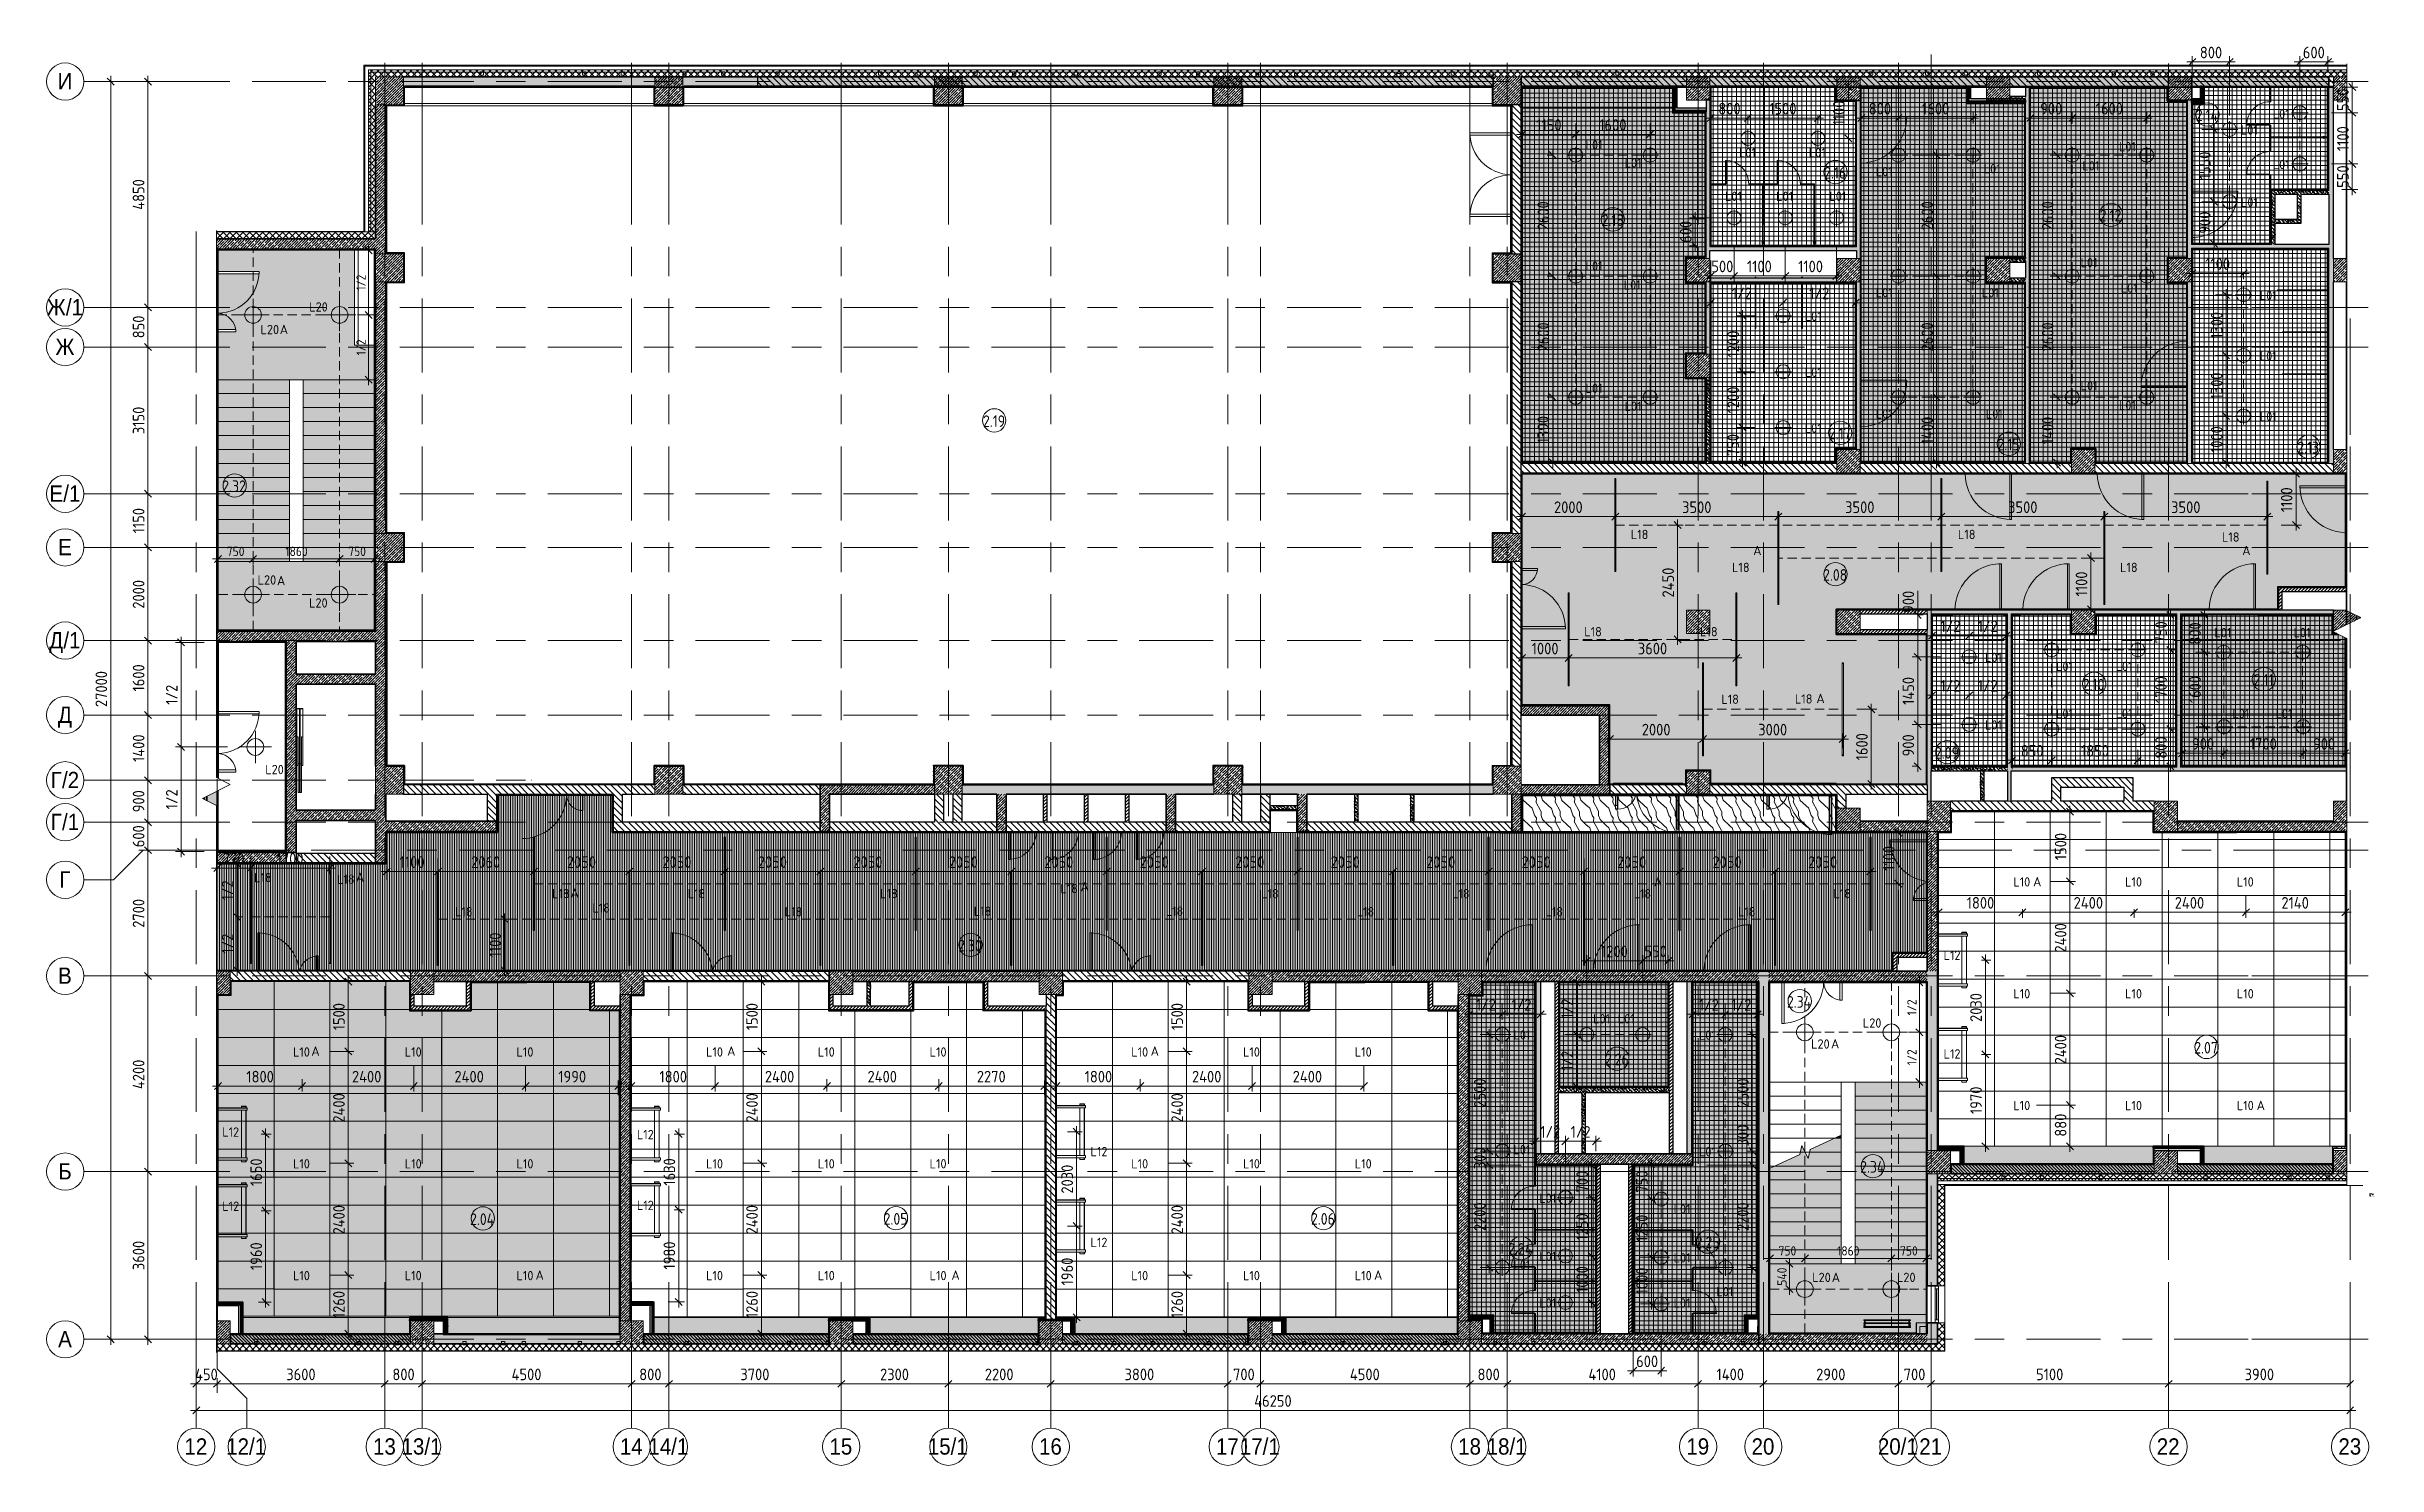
# Model space of a CAD drawing. Header units: millimetres. Extents: x 35098 to 231722, y -8553 to 29000.
# Drawn here: x 35098 to 85145, y -2706 to 27749 of the extents above; entities that cross this region are included whole.
import ezdxf

# ---------------------------------------------------------------- set-up
doc = ezdxf.new("R2010")
doc.units = ezdxf.units.MM
doc.linetypes.add('ADSK_Штрих_ш2 п1', pattern=[300, 200, -100])
doc.linetypes.add('Осевая', pattern=[3175, 635, -476.25, 1587.5, -476.25])
for name, color, linetype, lineweight in [('A-ANNO-DIMS', 7, 'Continuous', 9), ('A-ANNO-DIMS-100', 7, 'Continuous', 9), ('A-AREA-IDEN', 7, 'Continuous', 9), ('A-CLNG-PATT', 7, 'Continuous', 9), ('A-DETL', 7, 'Continuous', 9), ('A-DETL-1', 7, 'ADSK_Штрих_ш2 п1', 9), ('A-DETL-GENF', 7, 'Continuous', 9), ('A-DOOR', 7, 'Continuous', 9), ('A-DOOR-1', 7, 'Continuous', 13), ('A-DOOR-FRAM', 7, 'Continuous', 9), ('A-GENM', 7, 'Continuous', 9), ('A-GLAZ', 7, 'Continuous', 9), ('A-GLAZ-1', 7, 'Continuous', 13), ('A-GLAZ-CWMG', 7, 'Continuous', 9), ('A-WALL', 7, 'Continuous', 9), ('E-LITE-EQPM-IDEN', 7, 'Continuous', 9), ('G-ANNO-TEXT', 7, 'Continuous', 9), ('I-WALL', 7, 'Continuous', 9), ('M-EQPM', 7, 'Continuous', 9), ('S-COLS', 7, 'Continuous', 9), ('S-STRS-2', 7, 'Continuous', 9), ('S-STRS-MBND', 7, 'Continuous', 9), ('Оси', 7, 'Continuous', 9), ('Оси-1', 7, 'Continuous', 20), ('Оси-2', 7, 'Осевая', 9)]:
    doc.layers.add(name, color=color, linetype=linetype, lineweight=lineweight)
for name, color, linetype, lineweight, true_color in [('A-ANNO-NOTE', 1, 'Continuous', 9, 0xff0000), ('A-CLNG-1', 7, 'Continuous', 9, 0xc0c0c0), ('A-WALL-1', 7, 'Continuous', 25, 0x3c3c3c), ('A-WALL-2', 7, 'Continuous', 13, 0x3c3c3c), ('A-WALL-3', 7, 'Continuous', 35, 0x3c3c3c), ('A-WALL-FNSH-1', 7, 'Continuous', 9, 0x3c3c3c), ('A-WALL-FNSH-2', 7, 'Continuous', 13, 0x3c3c3c), ('E-LITE-EQPM-1', 1, 'Continuous', 9, 0xff0000), ('G-ANNO-TEXT-1', 1, 'Continuous', 9, 0xff0000)]:
    doc.layers.add(name, color=color, linetype=linetype, lineweight=lineweight, true_color=true_color)
doc.layers.add('A-CLNG-PATT-1', color=7, linetype='Continuous', lineweight=9, transparency=1)
doc.layers.add('S-STRS-1', color=7, linetype='Continuous', lineweight=13, transparency=1)
doc.styles.add('Arial', font='arial.ttf', dxfattribs={"width": 0.9, "height": 350})
doc.styles.add('GOST Common', font='GOST_Common.ttf', dxfattribs={"height": 200})
doc.styles.add('GOST Common_1', font='GOST_Common.ttf', dxfattribs={"width": 0.9, "height": 250})
doc.styles.add('GOST Common_2', font='GOST_Common.ttf', dxfattribs={"width": 0.9, "height": 3.5})
doc.styles.add('GOST Common_3', font='GOST_Common.ttf', dxfattribs={"width": 0.9, "height": 3})
doc.styles.add('GOST Common_4', font='GOST_Common.ttf', dxfattribs={"width": 0.9, "height": 2.5})
doc.styles.add('ISOCPEUR', font='isocpeur.ttf', dxfattribs={"width": 0.9, "height": 250})
doc.styles.add('ISOCPEUR_1', font='isocpeur.ttf', dxfattribs={"height": 200})
doc.styles.add('ISOCPEUR_2', font='isocpeur.ttf', dxfattribs={"width": 0.9, "height": 200})
doc.styles.add('ISOCPEUR_3', font='isocpeur.ttf', dxfattribs={"height": 2.5})
doc.dimstyles.new('ISO-2_0_0_9К_Средний_округл2', dxfattribs={"dimscale": 304.8, "dimtxt": 199.196235, "dimasz": 0.492126, "dimexe": 0.393701, "dimexo": 0, "dimgap": 0, "dimtad": 1, "dimdec": 0, "dimrnd": 10, "dimzin": 0, "dimdsep": 46, "dimtxsty": 'ISOCPEUR_2', "dimblk1": 'OBLIQUE', "dimblk2": 'OBLIQUE', "dimsah": 1, "dimcen": 0.09, "dimdle": 0.393701, "dimazin": 0, "dimtfac": 1, "dimtdec": 4, "dimtix": 1, "dimtmove": 0, "dimatfit": 3, "dimfxl": 1, "dimtvp": 1, "dimtolj": 1, "dimtzin": 0, "dimarcsym": 2})
doc.dimstyles.new('ISO-2_5_0_9К_БОЛЬШОЙ', dxfattribs={"dimscale": 304.8, "dimtxt": 248.995294, "dimasz": 0.492126, "dimexe": 0.393701, "dimexo": 0.984252, "dimgap": 0, "dimtad": 1, "dimdec": 0, "dimrnd": 10, "dimzin": 0, "dimdsep": 46, "dimtxsty": 'ISOCPEUR', "dimblk1": 'OBLIQUE', "dimblk2": 'OBLIQUE', "dimsah": 1, "dimcen": 0.09, "dimdle": 0.393701, "dimazin": 0, "dimtfac": 1, "dimtdec": 4, "dimtix": 1, "dimtmove": 0, "dimatfit": 3, "dimfxl": 1, "dimtvp": 1, "dimtolj": 1, "dimtzin": 0, "dimarcsym": 2})
doc.dimstyles.new('ISO-2_5_0_9К_БОЛЬШОЙ_1', dxfattribs={"dimscale": 304.8, "dimtxt": 248.995294, "dimasz": 0.492126, "dimexe": 0.393701, "dimexo": 0.984252, "dimgap": 0, "dimtad": 1, "dimdec": 0, "dimrnd": 10, "dimzin": 0, "dimdsep": 46, "dimtxsty": 'ISOCPEUR', "dimblk1": 'OBLIQUE', "dimblk2": 'OBLIQUE', "dimsah": 1, "dimcen": 0.09, "dimdle": 0.393701, "dimazin": 0, "dimtfac": 1, "dimtdec": 4, "dimtix": 1, "dimtmove": 2, "dimatfit": 3, "dimfxl": 1, "dimtvp": 1, "dimtolj": 1, "dimtzin": 0, "dimarcsym": 2})
doc.dimstyles.new('ISO-2_5_0_9К_БОЛЬШОЙ_2', dxfattribs={"dimscale": 304.8, "dimtxt": 248.995294, "dimasz": 0.492126, "dimexe": 0.393701, "dimexo": 0.984252, "dimgap": 0, "dimtad": 1, "dimdec": 0, "dimrnd": 10, "dimzin": 0, "dimdsep": 46, "dimtxsty": 'ISOCPEUR', "dimblk1": 'OBLIQUE', "dimblk2": 'OBLIQUE', "dimsah": 1, "dimcen": 0.09, "dimdle": 0.393701, "dimazin": 0, "dimtfac": 1, "dimtdec": 4, "dimtix": 1, "dimtmove": 1, "dimatfit": 3, "dimfxl": 1, "dimtvp": 1, "dimtolj": 1, "dimtzin": 0, "dimarcsym": 2})
pattern_1 = [(45, (0, 0), (-57.02463, 57.02463), []), (45, (57.025, 0), (-57.02463, 57.02463), [100.806, -20.161, 3.353, -16.808])]
pattern_2 = [(135, (0, 0), (-70.71068, -70.71068), [])]
pattern_3 = [(45, (0, 0), (-70.71068, 70.71068), []), (135, (0, 0), (-70.71068, -70.71068), [])]
pattern_4 = [(45, (0, 0), (-35.35534, 35.35534), [])]
pattern_5 = [(135, (0, 0), (-75.43415, -75.43415), [106.68, -17.78, 3.556, -17.78]), (135, (0, 75.39), (-75.43415, -75.43415), []), (50, (0, 0), (127.52922, -11.15758), [13.335, -146.685]), (355, (0, 0), (-24.66966, 133.74002), [10.668, -117.348]), (100.451, (10.63, -0.93), (102.85973, 122.58178), [11.333, -124.663]), (46.184, (0, 35.56), (189.75516, -29.43036), [20.002, -220.027]), (96.636, (15.81, 33.1), (166.1822, 173.1996), [17, -186.995]), (351.184, (0, 35.56), (166.18393, 173.19757), [16.002, -176.022]), (21, (17.78, 26.67), (106.13027, -71.58603), [13.335, -146.685]), (326, (17.78, 26.67), (43.26188, 128.93175), [10.668, -117.348]), (71.451, (26.62, 20.7), (149.39198, 57.34505), [11.333, -124.663]), (37.5, (0, 0), (2.162228, 59.188357), [3.353, -112.573, 3.353, -115.773, -117.792]), (37.5, (0, 0), (2.162228, 59.188357), [-235.052, 3.353, -114.44]), (7.5, (0, 0), (46.773857, 70.126152), [3.353, -64.567, 3.353, -109.906, -44.894]), (7.5, (0, 0), (46.773857, 70.126152), [-181.178, 3.353, -41.542]), (327.5, (-39.65, 0), (94.91367, -4.010093), [3.353, -41.097, 3.353, -135.331, -184.023]), (327.5, (-39.65, 0), (94.91367, -4.010093), [-183.134, 3.353, -180.67]), (317.5, (-57.43, 0), (103.69057, 17.79882), [3.353, -54.432, 3.353, -88.748, -130.683]), (317.5, (-57.43, 0), (103.69057, 17.79882), [-149.885, 3.353, -127.33])]
pattern_6 = [(135, (0, 0), (-35.35534, -35.35534), [])]
pattern_7 = [(0, (0, 0), (121.92, 30.48), [10.058, -81.382, 10.058, -81.382, -487.68]), (0, (0, 0), (121.92, 30.48), [-182.88, 10.058, -172.822, 10.058, -81.382, -213.36]), (0, (0, 0), (121.92, 30.48), [-457.2, 10.058, -50.902, 10.058, -142.342]), (120, (45.72, 15.24), (-87.356454, 90.345817), [10.058, -81.382, 10.058, -81.382, -487.68]), (120, (45.72, 15.24), (-87.356454, 90.345817), [-182.88, 10.058, -172.822, 10.058, -81.382, -213.36]), (120, (45.72, 15.24), (-87.356454, 90.345817), [-457.2, 10.058, -50.902, 10.058, -142.342]), (240, (60.96, 76.2), (-34.563546, -120.825817), [10.058, -81.382, 10.058, -81.382, -487.68]), (240, (60.96, 76.2), (-34.563546, -120.825817), [-182.88, 10.058, -172.822, 10.058, -81.382, -213.36]), (240, (60.96, 76.2), (-34.563546, -120.825817), [-457.2, 10.058, -50.902, 10.058, -142.342])]
pattern_8 = [(45, (0, 0), (-106.06602, 106.06602), []), (135, (0, 0), (-106.06602, -106.06602), [])]
pattern_9 = [(18.435, (-2539, 66948.71), (832.99954, 416.50086), [158.05, -1159.038]), (49.399, (-2389.06, 66998.69), (2082.486787, 2499.010644), [76.799, -3763.143]), (46.848, (-2339.08, 66640.5), (5830.957739, 6247.5402574), [182.691, -8951.868]), (19.983, (-2214.13, 66773.78), (3332.002656, 1249.49393), [97.5, -4777.508]), (0, (-2539, 66807.1), (416.5, 416.5), [83.3, -333.2]), (28.443, (-2455.7, 66807.1), (-5414.4962996, -2915.5071394), [227.365, -11140.87]), (354.289, (-2255.78, 66915.39), (-3748.496867, 416.5263), [83.716, -4102.058]), (39.806, (-2172.48, 66907.06), (-2082.48651, -1666.01521), [65.059, -3187.91])]
pattern_10 = [(18.435, (-1212.79, 70334.71), (832.99954, 416.50086), [158.051, -1159.038]), (49.399, (-1062.845, 70384.69), (2082.486787, 2499.010644), [76.799, -3763.143]), (46.848, (-1012.865, 70026.5), (5830.957739, 6247.5402574), [182.691, -8951.868]), (19.983, (-887.915, 70159.78), (3332.002656, 1249.49393), [97.5, -4777.508]), (0, (-1212.8, 70193.1), (416.5, 416.5), [83.3, -333.2]), (28.443, (-1129.485, 70193.1), (-5414.4962996, -2915.5071394), [227.365, -11140.87]), (354.289, (-929.565, 70301.39), (-3748.496867, 416.5263), [83.716, -4102.058]), (39.806, (-846.265, 70293.06), (-2082.48651, -1666.01521), [65.059, -3187.91])]
pattern_11 = [(18.435, (-1240, 66948.71), (832.99954, 416.50086), [158.05, -1159.038]), (49.399, (-1090.06, 66998.69), (2082.486787, 2499.010644), [76.799, -3763.143]), (46.848, (-1040.08, 66640.5), (5830.957739, 6247.5402574), [182.691, -8951.868]), (19.983, (-915.13, 66773.78), (3332.002656, 1249.49393), [97.5, -4777.508]), (0, (-1240, 66807.1), (416.5, 416.5), [83.3, -333.2]), (28.443, (-1156.7, 66807.1), (-5414.4962996, -2915.5071394), [227.365, -11140.87]), (354.289, (-956.78, 66915.39), (-3748.496867, 416.5263), [83.716, -4102.058]), (39.806, (-873.48, 66907.06), (-2082.48651, -1666.01521), [65.059, -3187.91])]
pattern_12 = [(108.435, (-70732.71, -24798.48), (-416.50086, 832.99954), [158.051, -1159.038]), (139.399, (-70782.69, -24648.54), (-2499.010644, 2082.486787), [76.799, -3763.143]), (136.848, (-70424.5, -24598.56), (-6247.5402574, 5830.957739), [182.691, -8951.868]), (109.983, (-70557.78, -24473.61), (-1249.49393, 3332.002656), [97.5, -4777.508]), (90, (-70591.1, -24798.5), (-416.5, 416.5), [83.3, -333.2]), (118.443, (-70591.1, -24715.18), (2915.5071394, -5414.4962996), [227.365, -11140.87]), (84.289, (-70699.39, -24515.26), (-416.5263, -3748.496867), [83.716, -4102.058]), (129.806, (-70691.06, -24431.96), (1666.01521, -2082.48651), [65.059, -3187.91])]
pattern_13 = [(108.435, (-71843.08, -24798.48), (-416.50086, 832.99954), [158.051, -1159.038]), (139.399, (-71893.06, -24648.54), (-2499.010644, 2082.486787), [76.799, -3763.143]), (136.848, (-71534.869, -24598.56), (-6247.5402574, 5830.957739), [182.691, -8951.868]), (109.983, (-71668.15, -24473.61), (-1249.49393, 3332.002656), [97.5, -4777.508]), (90, (-71701.47, -24798.5), (-416.5, 416.5), [83.3, -333.2]), (118.443, (-71701.469, -24715.18), (2915.5071394, -5414.4962996), [227.365, -11140.87]), (84.289, (-71809.76, -24515.26), (-416.5263, -3748.496867), [83.716, -4102.058]), (129.806, (-71801.43, -24431.96), (1666.01521, -2082.48651), [65.059, -3187.91])]
pattern_14 = [(18.435, (-24691, 82737.24), (832.99954, 416.50086), [158.051, -1159.038]), (49.399, (-24541.06, 82787.216), (2082.486787, 2499.010644), [76.799, -3763.143]), (46.848, (-24491.08, 82429.026), (5830.957739, 6247.5402574), [182.691, -8951.868]), (19.983, (-24366.13, 82562.306), (3332.002656, 1249.49393), [97.5, -4777.508]), (0, (-24691, 82595.63), (416.5, 416.5), [83.3, -333.2]), (28.443, (-24607.7, 82595.626), (-5414.4962996, -2915.5071394), [227.365, -11140.87]), (354.289, (-24407.78, 82703.916), (-3748.496867, 416.5263), [83.716, -4102.058]), (39.806, (-24324.48, 82695.586), (-2082.48651, -1666.01521), [65.059, -3187.91])]

msp = doc.modelspace()

# ---------------------------------------------------------------- texts
at = {"layer": 'A-AREA-IDEN', "char_height": 250, "attachment_point": 1, "style": 'GOST Common_1'}
for s, insert, width in [('2.14', (81246, 26399.5), 627.721), ('2.16', (73266.2, 25165.9), 606.076), ('2.18', (68487.4, 24149.3), 606.076), ('2.12', (79182.7, 24246.8), 606.076), ('2.19', (55203.7, 19834.2), 606.076), ('2.17', (73367.4, 19568.8), 606.076), ('2.15', (76989, 19334.2), 606.076), ('2.13', (83424.5, 19269), 606.076), ('2.32', (38870, 18437.7), 663.797), ('2.08', (73242.3, 16533.5), 663.797), ('2.10', (78819.4, 14178.8), 606.076), ('2.11', (82488.1, 14279.7), 548.354), ('2.09', (75644.5, 12713.9), 663.797), ('2.30', (54671.7, 8576.2), 663.797), ('2.34', (72466.1, 7368.4), 685.443), ('2.26', (68558.2, 6132.3), 663.797), ('2.07', (81212.2, 6384.2), 663.797), ('2.34', (74037.6, 3826.4), 685.443), ('2.04', (44190.7, 2703.8), 685.443), ('2.05', (53070.3, 2710.3), 663.797), ('2.06', (62246.6, 2710.7), 663.797), ('2.24', (66484, 2066.2), 685.443), ('2.25', (70507, 2204.7), 663.797)]:
    msp.add_mtext(s, dxfattribs=dict(at, insert=insert, width=width))
at = {"layer": 'E-LITE-EQPM-IDEN', "char_height": 200, "attachment_point": 1, "style": 'GOST Common'}
for s, insert, width in [('L01', (82214.9, 26059.3), 472.996), ('L01', (82897.6, 26403.3), 472.996), ('L01', (68143.3, 25739.8), 472.996), ('L01', (71435.4, 25572.7), 472.996), ('L01', (72935.4, 25572.7), 472.996), ('L01', (79594.3, 25701.3), 472.996), ('L01', (68981.3, 25355.8), 472.996), ('L01', (74374, 25166.3), 472.996), ('L01', (76692.2, 25228.7), 472.996), ('L01', (78811.6, 25290.6), 472.996), ('L01', (82897.6, 25319.3), 472.996), ('L01', (71135.4, 24636.6), 472.996), ('L01', (72235.4, 24636.6), 472.996), ('L01', (73378.4, 24636.6), 472.996), ('L01', (82214.9, 24509.3), 472.996), ('L01', (68143.3, 23137.7), 472.996), ('L01', (78771.6, 23211.8), 472.996), ('L01', (68961.3, 22733.7), 472.996), ('L01', (74374, 22566.3), 472.996), ('L01', (76652.2, 22566.3), 472.996), ('L01', (79634.3, 22667.8), 472.996), ('L20', (40737.1, 22261.4), 529.114), ('L01', (72849.5, 22059.3), 472.996), ('L01', (82619.4, 22509.3), 472.996), ('L20', (39691, 21776.2), 529.114), ('L01', (82619.4, 21209.3), 472.996), ('L01', (72849.5, 20859.3), 472.996), ('L01', (78771.6, 20571.8), 472.996), ('L01', (68143.3, 20514.5), 472.996), ('L01', (68981.3, 20130.5), 472.996), ('L01', (79594.3, 20147.8), 472.996), ('L01', (72849.5, 19659.3), 472.996), ('L01', (74374, 19966.3), 472.996), ('L01', (76736.8, 19966.3), 472.996), ('L01', (82619.4, 19909.3), 472.996), ('L18', (69114.5, 17377.5), 472.996), ('L18', (76138.2, 17377.5), 472.996), ('L18', (81807, 17321), 472.996), ('L18', (71287.6, 16669.5), 472.996), ('L18', (79619.1, 16669.5), 472.996), ('L20', (39628.5, 16400.8), 529.114), ('L20', (40733.7, 15907.1), 529.114), ('L18', (68114.5, 15289.8), 472.996), ('L18', (70600.6, 15289.8), 472.996), ('L01', (81645.2, 15270.8), 472.996), ('L01', (83345.2, 15270.8), 472.996), ('L01', (76719.1, 14739.3), 472.996), ('L01', (78244.3, 14545.3), 472.996), ('L01', (79522.8, 14545.3), 472.996), ('L18', (71057.6, 13839.8), 472.996), ('L18', (72637.6, 13846.8), 472.996), ('L01', (78244.3, 13533.3), 472.996), ('L01', (79522.8, 13533.3), 472.996), ('L01', (82032.4, 13530.6), 472.996), ('L01', (82959, 13530.6), 472.996), ('L01', (76719.1, 13289.3), 472.996), ('L20', (39792.9, 12330.8), 529.114), ('L18', (39554.4, 10011.6), 472.996), ('L18', (41333.4, 9977.1), 472.996), ('L18', (45951.1, 9667.6), 472.996), ('L18', (48864.8, 9667.6), 472.996), ('L18', (52997.7, 9667.6), 472.996), ('L18', (56865.8, 9776.1), 472.996), ('L18', (61175.8, 9667.6), 472.996), ('L18', (65275.8, 9667.6), 472.996), ('L18', (69173.8, 9667.6), 472.996), ('L18', (73464.8, 9667.6), 472.996), ('L10', (77326.9, 9918.7), 472.996), ('L10', (79726.9, 9918.7), 472.996), ('L10', (82126.9, 9918.7), 472.996), ('L18', (43868.1, 9279.1), 472.996), ('L18', (46815.8, 9360), 472.996), ('L18', (50948.7, 9279.1), 472.996), ('L18', (55003.8, 9290.1), 472.996), ('L18', (59126.8, 9290.1), 472.996), ('L18', (63226.8, 9279.1), 472.996), ('L18', (67281.8, 9279.1), 472.996), ('L18', (71415.8, 9279.1), 472.996), ('L12', (75830.2, 8341.8), 472.996), ('L10', (77326.9, 7518.7), 472.996), ('L10', (79726.9, 7518.7), 472.996), ('L10', (82126.9, 7518.7), 472.996), ('L01', (66594.8, 6636.4), 472.996), ('L01', (68304.8, 6980.4), 472.996), ('L01', (68834, 6980.4), 472.996), ('L01', (70577.9, 6629.3), 472.996), ('L20', (74096.6, 6889.6), 529.114), ('L10', (40387.9, 6267.9), 472.996), ('L10', (42787.9, 6267.9), 472.996), ('L10', (45187.9, 6267.9), 472.996), ('L10', (49257.9, 6267.9), 472.996), ('L10', (51657.9, 6267.9), 472.996), ('L10', (54057.9, 6267.9), 472.996), ('L10', (58386.9, 6267.9), 472.996), ('L10', (60786.9, 6267.9), 472.996), ('L10', (63186.9, 6267.9), 472.996), ('L20', (72985.3, 6439), 529.114), ('L12', (75830.2, 6226.2), 472.996), ('L10', (77326.9, 5118.7), 472.996), ('L10', (79726.9, 5118.7), 472.996), ('L10', (82126.9, 5118.7), 472.996), ('L12', (38869.4, 4549.1), 472.996), ('L12', (47773.1, 4495.4), 472.996), ('L12', (57513.2, 4129.4), 472.996), ('L01', (66594.8, 4171.4), 472.996), ('L01', (70577.9, 4129.3), 472.996), ('L10', (40387.9, 3867.9), 472.996), ('L10', (42787.9, 3867.9), 472.996), ('L10', (45187.9, 3867.9), 472.996), ('L10', (49257.9, 3867.9), 472.996), ('L10', (51657.9, 3867.9), 472.996), ('L10', (54057.9, 3867.9), 472.996), ('L10', (58386.9, 3867.9), 472.996), ('L10', (60786.9, 3867.9), 472.996), ('L10', (63186.9, 3867.9), 472.996), ('L01', (67149.4, 3129.3), 472.996), ('L12', (38869.4, 2956.4), 472.996), ('L12', (47773.1, 2974.9), 472.996), ('L01', (70032.3, 2895.4), 472.996), ('L12', (57513.2, 2180.1), 472.996), ('L01', (66594.8, 1696.7), 472.996), ('L01', (67149.4, 1879.3), 472.996), ('L01', (70032.3, 1849.3), 472.996), ('L10', (40387.9, 1467.9), 472.996), ('L10', (42787.9, 1467.9), 472.996), ('L10', (45187.9, 1467.9), 472.996), ('L10', (49257.9, 1467.9), 472.996), ('L10', (51657.9, 1467.9), 472.996), ('L10', (54057.9, 1467.9), 472.996), ('L10', (58386.9, 1467.9), 472.996), ('L10', (60786.9, 1467.9), 472.996), ('L10', (63186.9, 1467.9), 472.996), ('L01', (70950.4, 1124), 472.996), ('L20', (73009.3, 1429), 529.114), ('L20', (74830, 1429), 529.114), ('L01', (67149.4, 879.3), 472.996), ('L01', (70032.3, 879.3), 472.996)]:
    msp.add_mtext(s, dxfattribs=dict(at, insert=insert, width=width))
at = {"layer": 'G-ANNO-TEXT', "attachment_point": 1}
for s, insert, char_height, width, style in [('\\LПримечания', (84978.3, 3081.6), 3.5, 28.428, 'GOST Common_2'), ('\\LУсловные', (84978.4, 3124.6), 3.5, 22.151, 'GOST Common_2'), ('1. ', (84978.3, 3071.3), 2.5, 4.249, 'ISOCPEUR_3'), ('2. 1/2 ', (84978.3, 3066.4), 2.5, 12.586, 'ISOCPEUR_3'), ('3. ', (84978.3, 3061.5), 2.5, 4.89, 'ISOCPEUR_3'), ('4. ', (84978.3, 3056.6), 2.5, 5.131, 'ISOCPEUR_3'), ('5. ', (84978.3, 3051.7), 2.5, 4.89, 'ISOCPEUR_3'), ('6. ', (84978.3, 3046.8), 2.5, 4.89, 'ISOCPEUR_3'), ('7. ', (84978.3, 3042), 2.5, 4.89, 'ISOCPEUR_3'), ('8. ', (84978.3, 3037.1), 2.5, 4.89, 'ISOCPEUR_3'), ('За', (84981.8, 3071.3), 2.5, 4.73, 'ISOCPEUR_3'), ('См', (84982.3, 3046.8), 2.5, 4.57, 'ISOCPEUR_3'), ('Объемы', (84982.3, 3042), 2.5, 14.11, 'ISOCPEUR_3'), ('Все', (84982.3, 3061.5), 2.5, 6.413, 'ISOCPEUR_3'), ('Подключение', (84982.3, 3051.7), 2.5, 24.451, 'ISOCPEUR_3'), ('Перед', (84982.3, 3037.1), 2.5, 11.063, 'ISOCPEUR_3'), ('Окончательная', (84982.5, 3056.6), 2.5, 29.422, 'ISOCPEUR_3'), ('\\fISOCPEUR|b0|i0|c204|p34|; ', (84985.7, 3071.3), 2.5, 1.844, 'ISOCPEUR_3'), ('01', (84985.6, 3114.2), 2.5, 3.319, 'GOST Common_4'), ('\\fISOCPEUR|b0|i0|c204|p34|;.', (84986.1, 3046.8), 2.5, 0.882, 'ISOCPEUR_3'), ('совместно', (84986.8, 3046.8), 2.5, 19.641, 'ISOCPEUR_3'), ('отметку', (84987.2, 3071.3), 2.5, 16.515, 'ISOCPEUR_3'), ('\\fISOCPEUR|b0|i0|c204|p34|; ', (84987.6, 3061.5), 2.5, 1.844, 'ISOCPEUR_3'), ('\\fISOCPEUR|b0|i0|c204|p34|;–', (84988.7, 3066.4), 2.5, 2.405, 'ISOCPEUR_3'), ('видимое', (84989.1, 3061.5), 2.5, 15.392, 'ISOCPEUR_3'), ('\\fISOCPEUR|b0|i0|c204|p34|; ', (84990.6, 3066.4), 2.5, 1.844, 'ISOCPEUR_3'), ('\\fISOCPEUR|b0|i0|c204|p34|; ', (84991.4, 3037.1), 2.5, 1.844, 'ISOCPEUR_3'), ('отрезки', (84992.2, 3066.4), 2.5, 15.553, 'ISOCPEUR_3'), ('заказом', (84993, 3037.1), 2.5, 15.553, 'ISOCPEUR_3'), ('\\fISOCPEUR|b0|i0|c204|p34|; ', (84993.9, 3042), 2.5, 1.844, 'ISOCPEUR_3'), ('материалов', (84995.5, 3042), 2.5, 22.928, 'ISOCPEUR_3'), ('\\L\\fGOST Common|b0|i0|c204|p34|;\\W.9;\\L ', (84996.7, 3124.6), 3.5, 1.299, 'GOST Common_2'), ('\\Lобозначения', (84997.8, 3124.6), 3.5, 30.159, 'GOST Common_2'), ('Осевая', (84998.4, 3091.7), 2.5, 11.833, 'GOST Common_4'), ('Номер', (84998.4, 3114.2), 2.5, 10.173, 'GOST Common_4'), ('Марка', (84998.4, 3103), 2.5, 10.678, 'GOST Common_4'), ('\\fISOCPEUR|b0|i0|c204|p34|; ', (85001.8, 3061.5), 2.5, 1.844, 'ISOCPEUR_3'), ('\\fISOCPEUR|b0|i0|c204|p34|; ', (85002.5, 3051.7), 2.5, 1.844, 'ISOCPEUR_3'), (' +0.000 ', (85000.8, 3071.3), 2.5, 15.392, 'ISOCPEUR_3'), ('\\fISOCPEUR|b0|i0|c204|p34|; ', (85003, 3046.8), 2.5, 1.844, 'ISOCPEUR_3'), ('оборудование', (85003.3, 3061.5), 2.5, 26.215, 'ISOCPEUR_3'), ('\\fISOCPEUR|b0|i0|c204|p34|;и', (85004, 3051.7), 2.5, 2.165, 'ISOCPEUR_3'), ('\\fISOCPEUR|b0|i0|c204|p34|;с', (85004.5, 3046.8), 2.5, 1.844, 'ISOCPEUR_3'), ('\\fISOCPEUR|b0|i0|c204|p34|; ', (85005, 3066.4), 2.5, 1.844, 'ISOCPEUR_3'), ('\\fISOCPEUR|b0|i0|c204|p34|; ', (85005.8, 3051.7), 2.5, 1.844, 'ISOCPEUR_3'), ('\\fISOCPEUR|b0|i0|c204|p34|; ', (85005.8, 3037.1), 2.5, 1.844, 'ISOCPEUR_3'), ('\\fISOCPEUR|b0|i0|c204|p34|; ', (85006.1, 3046.8), 2.5, 1.844, 'ISOCPEUR_3'), ('\\fGOST Common|b0|i0|c204|p34|;\\W.9; ', (85006.8, 3114.2), 2.5, 0.938, 'GOST Common_4'), ('равного', (85006.5, 3066.4), 2.5, 15.392, 'ISOCPEUR_3'), ('\\fISOCPEUR|b0|i0|c204|p34|; ', (85006.8, 3056.6), 2.5, 1.844, 'ISOCPEUR_3'), ('\\fGOST Common|b0|i0|c204|p34|;\\W.9; ', (85007.3, 3103), 2.5, 0.938, 'GOST Common_4'), ('светильников', (85007.3, 3037.1), 2.5, 26.215, 'ISOCPEUR_3'), ('разводка', (85007.3, 3051.7), 2.5, 17.637, 'ISOCPEUR_3'), ('помещения', (85007.6, 3114.2), 2.5, 18.543, 'GOST Common_4'), ('разверткой', (85007.6, 3046.8), 2.5, 22.287, 'ISOCPEUR_3'), ('источника', (85008, 3103), 2.5, 17.966, 'GOST Common_4'), ('\\fGOST Common|b0|i0|c204|p34|;\\W.9; ', (85008.2, 3091.7), 2.5, 0.938, 'GOST Common_4'), ('спецификация', (85008.3, 3056.6), 2.5, 26.937, 'ISOCPEUR_3'), ('линия', (85009, 3091.7), 2.5, 9.741, 'GOST Common_4'), ('принята', (85013.5, 3071.3), 2.5, 15.954, 'ISOCPEUR_3'), ('\\fISOCPEUR|b0|i0|c204|p34|; ', (85014.4, 3042), 2.5, 1.844, 'ISOCPEUR_3'), ('\\fISOCPEUR|b0|i0|c204|p34|;и', (85015.9, 3042), 2.5, 2.165, 'ISOCPEUR_3'), ('\\fISOCPEUR|b0|i0|c204|p34|; ', (85017.7, 3042), 2.5, 1.844, 'ISOCPEUR_3'), ('\\fISOCPEUR|b0|i0|c204|p34|; ', (85019.2, 3066.4), 2.5, 1.844, 'ISOCPEUR_3'), ('оборудования', (85019.2, 3042), 2.5, 26.215, 'ISOCPEUR_3'), ('размера', (85020.7, 3066.4), 2.5, 15.713, 'ISOCPEUR_3'), ('\\fISOCPEUR|b0|i0|c204|p34|; ', (85021.9, 3051.7), 2.5, 1.844, 'ISOCPEUR_3'), ('\\fGOST Common|b0|i0|c204|p34|;\\W.9; ', (85022.8, 3103), 2.5, 0.938, 'GOST Common_4'), ('внутренней', (85023.4, 3051.7), 2.5, 22.207, 'ISOCPEUR_3'), ('света', (85023.6, 3103), 2.5, 10.173, 'GOST Common_4'), ('\\fISOCPEUR|b0|i0|c204|p34|; ', (85025, 3061.5), 2.5, 1.844, 'ISOCPEUR_3'), ('\\fISOCPEUR|b0|i0|c204|p34|;.', (85026, 3046.8), 2.5, 0.882, 'ISOCPEUR_3'), ('\\fISOCPEUR|b0|i0|c204|p34|; ', (85026.7, 3071.3), 2.5, 1.844, 'ISOCPEUR_3'), ('на', (85026.5, 3061.5), 2.5, 4.57, 'ISOCPEUR_3'), ('отметка', (85028.2, 3071.3), 2.5, 16.755, 'ISOCPEUR_3'), ('\\fISOCPEUR|b0|i0|c204|p34|; ', (85028.9, 3037.1), 2.5, 1.844, 'ISOCPEUR_3'), ('\\fISOCPEUR|b0|i0|c204|p34|; ', (85030.3, 3061.5), 2.5, 1.844, 'ISOCPEUR_3'), ('\\fISOCPEUR|b0|i0|c204|p34|; ', (85030.5, 3056.6), 2.5, 1.844, 'ISOCPEUR_3'), ('выполнить', (85030.5, 3037.1), 2.5, 20.283, 'ISOCPEUR_3'), ('потолке', (85031.8, 3061.5), 2.5, 15.713, 'ISOCPEUR_3'), ('светильников', (85032, 3056.6), 2.5, 26.215, 'ISOCPEUR_3'), ('\\fISOCPEUR|b0|i0|c204|p34|; ', (85033.7, 3066.4), 2.5, 1.844, 'ISOCPEUR_3'), ('\\fISOCPEUR|b0|i0|c204|p34|;в', (85035.2, 3066.4), 2.5, 2.165, 'ISOCPEUR_3'), ('\\fISOCPEUR|b0|i0|c204|p34|; ', (85037, 3066.4), 2.5, 1.844, 'ISOCPEUR_3'), ('данной', (85038.5, 3066.4), 2.5, 13.228, 'ISOCPEUR_3'), ('\\fISOCPEUR|b0|i0|c204|p34|; ', (85040.8, 3042), 2.5, 1.844, 'ISOCPEUR_3'), ('\\fISOCPEUR|b0|i0|c204|p34|; ', (85041.7, 3051.7), 2.5, 1.844, 'ISOCPEUR_3'), ('\\fISOCPEUR|b0|i0|c204|p34|; ', (85042, 3071.3), 2.5, 1.844, 'ISOCPEUR_3'), ('указаны', (85042.4, 3042), 2.5, 15.713, 'ISOCPEUR_3'), ('подсветки', (85043.2, 3051.7), 2.5, 19.722, 'ISOCPEUR_3'), ('уровня', (85043.6, 3071.3), 2.5, 12.987, 'ISOCPEUR_3'), ('\\fISOCPEUR|b0|i0|c204|p34|; ', (85044.7, 3061.5), 2.5, 1.844, 'ISOCPEUR_3'), ('необходимо', (85046.3, 3061.5), 2.5, 21.886, 'ISOCPEUR_3'), ('\\fISOCPEUR|b0|i0|c204|p34|; ', (85047.2, 3037.1), 2.5, 1.844, 'ISOCPEUR_3'), ('светотехнический', (85048.7, 3037.1), 2.5, 35.114, 'ISOCPEUR_3'), ('\\fISOCPEUR|b0|i0|c204|p34|; ', (85049.4, 3066.4), 2.5, 1.844, 'ISOCPEUR_3'), ('размерной', (85051, 3066.4), 2.5, 19.802, 'ISOCPEUR_3'), ('\\fISOCPEUR|b0|i0|c204|p34|; ', (85053.7, 3056.6), 2.5, 1.844, 'ISOCPEUR_3'), ('\\fISOCPEUR|b0|i0|c204|p34|; ', (85054.3, 3071.3), 2.5, 1.844, 'ISOCPEUR_3'), ('\\fISOCPEUR|b0|i0|c204|p34|; ', (85055.3, 3042), 2.5, 1.844, 'ISOCPEUR_3'), ('выпускается', (85055.2, 3056.6), 2.5, 24.211, 'ISOCPEUR_3'), ('чистого', (85055.8, 3071.3), 2.5, 15.392, 'ISOCPEUR_3'), ('для', (85056.9, 3042), 2.5, 6.494, 'ISOCPEUR_3'), ('света', (85058.7, 3087.5), 2.5, 10.173, 'GOST Common_4'), ('Марка', (85058.7, 3091.7), 2.5, 10.678, 'GOST Common_4'), ('\\fISOCPEUR|b0|i0|c204|p34|; ', (85059.5, 3051.7), 2.5, 1.844, 'ISOCPEUR_3'), ('Условное', (85059.6, 3114.2), 2.5, 15.513, 'GOST Common_4'), ('Условное', (85059.6, 3102.4), 2.5, 15.513, 'GOST Common_4'), ('мебели', (85061, 3051.7), 2.5, 13.228, 'ISOCPEUR_3'), ('\\fISOCPEUR|b0|i0|c204|p34|; ', (85062.2, 3042), 2.5, 1.844, 'ISOCPEUR_3'), ('одного', (85063.7, 3042), 2.5, 12.987, 'ISOCPEUR_3'), ('\\fISOCPEUR|b0|i0|c204|p34|; ', (85064.3, 3061.5), 2.5, 1.844, 'ISOCPEUR_3'), ('согласовать', (85065.8, 3061.5), 2.5, 24.211, 'ISOCPEUR_3'), ('\\fISOCPEUR|b0|i0|c204|p34|; ', (85067.3, 3066.4), 2.5, 1.844, 'ISOCPEUR_3'), ('\\fGOST Common|b0|i0|c204|p34|;\\W.9; ', (85067.5, 3091.7), 2.5, 0.938, 'GOST Common_4'), ('аварийного', (85068.3, 3091.7), 2.5, 19.914, 'GOST Common_4'), ('\\fISOCPEUR|b0|i0|c204|p34|; ', (85068.5, 3071.3), 2.5, 1.844, 'ISOCPEUR_3'), ('цепочке', (85068.8, 3066.4), 2.5, 15.392, 'ISOCPEUR_3'), ('пола', (85070, 3071.3), 2.5, 8.899, 'ISOCPEUR_3'), ('\\fISOCPEUR|b0|i0|c204|p34|; ', (85071.9, 3051.7), 2.5, 1.844, 'ISOCPEUR_3'), ('\\fGOST Common|b0|i0|c204|p34|;\\W.9; ', (85072.4, 3114.2), 2.5, 0.938, 'GOST Common_4'), ('\\fGOST Common|b0|i0|c204|p34|;\\W.9; ', (85072.4, 3102.4), 2.5, 0.938, 'GOST Common_4'), ('обозначение', (85073.1, 3114.2), 2.5, 21.501, 'GOST Common_4'), ('обозначение', (85073.1, 3102.4), 2.5, 21.501, 'GOST Common_4'), ('выполняется', (85073.5, 3051.7), 2.5, 24.291, 'ISOCPEUR_3'), ('\\fISOCPEUR|b0|i0|c204|p34|; ', (85074.4, 3042), 2.5, 1.844, 'ISOCPEUR_3'), ('\\fISOCPEUR|b0|i0|c204|p34|; ', (85075.2, 3056.6), 2.5, 1.844, 'ISOCPEUR_3'), ('этажа', (85076, 3042), 2.5, 12.426, 'ISOCPEUR_3'), ('поставщиком', (85076.7, 3056.6), 2.5, 25.413, 'ISOCPEUR_3'), ('\\fISOCPEUR|b0|i0|c204|p34|; ', (85077.4, 3071.3), 2.5, 1.844, 'ISOCPEUR_3'), ('\\fISOCPEUR|b0|i0|c204|p34|; ', (85077.7, 3037.1), 2.5, 1.844, 'ISOCPEUR_3'), ('первого', (85078.9, 3071.3), 2.5, 15.152, 'ISOCPEUR_3'), ('расчет', (85079.2, 3037.1), 2.5, 13.468, 'ISOCPEUR_3'), ('\\fISOCPEUR|b0|i0|c204|p34|;.', (85081.5, 3066.4), 2.5, 0.882, 'ISOCPEUR_3'), ('\\fGOST Common|b0|i0|c204|p34|;\\W.9; ', (85084.7, 3091.7), 2.5, 0.938, 'GOST Common_4'), ('источника', (85085.5, 3091.7), 2.5, 17.966, 'GOST Common_4'), ('\\fISOCPEUR|b0|i0|c204|p34|; ', (85085.8, 3061.5), 2.5, 1.844, 'ISOCPEUR_3'), ('\\fISOCPEUR|b0|i0|c204|p34|;.', (85086.2, 3042), 2.5, 0.882, 'ISOCPEUR_3'), ('\\fISOCPEUR|b0|i0|c204|p34|;с', (85087.3, 3061.5), 2.5, 1.844, 'ISOCPEUR_3'), ('\\fISOCPEUR|b0|i0|c204|p34|; ', (85088.9, 3061.5), 2.5, 1.844, 'ISOCPEUR_3'), ('архитекторами', (85090.4, 3061.5), 2.5, 29.983, 'ISOCPEUR_3'), ('\\fISOCPEUR|b0|i0|c204|p34|;.', (85090.3, 3037.1), 2.5, 0.882, 'ISOCPEUR_3'), ('\\fGOST Common|b0|i0|c204|p34|;\\W.9; ', (85090.9, 3114.2), 2.5, 0.938, 'GOST Common_4'), ('\\fGOST Common|b0|i0|c204|p34|;\\W.9; ', (85090.9, 3102.4), 2.5, 0.938, 'GOST Common_4'), ('\\fISOCPEUR|b0|i0|c204|p34|; ', (85091.4, 3071.3), 2.5, 1.844, 'ISOCPEUR_3'), ('светильника', (85091.7, 3114.2), 2.5, 21.862, 'GOST Common_4'), ('светильника', (85091.7, 3102.4), 2.5, 21.862, 'GOST Common_4'), ('этажа', (85092.9, 3071.3), 2.5, 12.426, 'ISOCPEUR_3'), ('\\fISOCPEUR|b0|i0|c204|p34|; ', (85093.5, 3051.7), 2.5, 1.844, 'ISOCPEUR_3'), ('по', (85095, 3051.7), 2.5, 4.329, 'ISOCPEUR_3'), ('\\fISOCPEUR|b0|i0|c204|p34|; ', (85097.7, 3056.6), 2.5, 1.844, 'ISOCPEUR_3'), ('\\fISOCPEUR|b0|i0|c204|p34|; ', (85098.6, 3051.7), 2.5, 1.844, 'ISOCPEUR_3'), ('осветительных', (85099.2, 3056.6), 2.5, 29.181, 'ISOCPEUR_3'), ('\\fGOST Common|b0|i0|c204|p34|;\\W.9; ', (85100.3, 3091.7), 2.5, 0.938, 'GOST Common_4'), ('проекту', (85100.1, 3051.7), 2.5, 15.713, 'ISOCPEUR_3'), ('\\fISOCPEUR|b0|i0|c204|p34|;.', (85103.2, 3071.3), 2.5, 0.882, 'ISOCPEUR_3'), ('\\fISOCPEUR|b0|i0|c204|p34|; ', (85113.1, 3051.7), 2.5, 1.844, 'ISOCPEUR_3'), ('производителя', (85114.6, 3051.7), 2.5, 28.54, 'ISOCPEUR_3'), ('\\fISOCPEUR|b0|i0|c204|p34|; ', (85115.1, 3061.5), 2.5, 1.844, 'ISOCPEUR_3'), ('данного', (85116.6, 3061.5), 2.5, 15.392, 'ISOCPEUR_3'), ('\\fISOCPEUR|b0|i0|c204|p34|; ', (85123.3, 3056.6), 2.5, 1.844, 'ISOCPEUR_3'), ('приборов', (85124.8, 3056.6), 2.5, 17.316, 'ISOCPEUR_3'), ('\\fISOCPEUR|b0|i0|c204|p34|; ', (85129.3, 3061.5), 2.5, 1.844, 'ISOCPEUR_3'), ('проекта', (85130.9, 3061.5), 2.5, 15.954, 'ISOCPEUR_3'), ('\\fISOCPEUR|b0|i0|c204|p34|;.', (85138.1, 3051.7), 2.5, 0.882, 'ISOCPEUR_3'), ('\\fISOCPEUR|b0|i0|c204|p34|;.', (85139.1, 3056.6), 2.5, 0.882, 'ISOCPEUR_3'), ('\\fISOCPEUR|b0|i0|c204|p34|;.', (85144, 3061.5), 2.5, 0.882, 'ISOCPEUR_3')]:
    msp.add_mtext(s, dxfattribs=dict(at, insert=insert, char_height=char_height, width=width, style=style))
at = {"layer": 'G-ANNO-TEXT-1', "attachment_point": 1}
for s, insert, char_height, width, style in [('\\fISOCPEUR|b0|i0|c204|p34|;А', (40103.8, 21778.3), 200, 224.472, 'ISOCPEUR_1'), ('\\fISOCPEUR|b0|i0|c204|p34|;А', (71741.4, 17033.3), 200, 224.472, 'ISOCPEUR_1'), ('\\fISOCPEUR|b0|i0|c204|p34|;А', (82241.4, 17033.3), 200, 224.472, 'ISOCPEUR_1'), ('\\fISOCPEUR|b0|i0|c204|p34|;А', (40043.1, 16387), 200, 224.472, 'ISOCPEUR_1'), ('\\fISOCPEUR|b0|i0|c204|p34|;А', (73097.5, 13856.9), 200, 224.472, 'ISOCPEUR_1'), ('\\fISOCPEUR|b0|i0|c204|p34|;А', (41738.4, 10018.7), 200, 224.472, 'ISOCPEUR_1'), ('\\fISOCPEUR|b0|i0|c204|p34|;А', (46348.3, 9678.2), 200, 224.472, 'ISOCPEUR_1'), ('\\fISOCPEUR|b0|i0|c204|p34|;А', (57298.3, 9814.5), 200, 224.472, 'ISOCPEUR_1'), ('\\fISOCPEUR|b0|i0|c204|p34|;А', (69608.3, 9922.2), 200, 224.472, 'ISOCPEUR_1'), ('\\fISOCPEUR|b0|i0|c204|p34|;А', (77751, 9922.2), 200, 224.472, 'ISOCPEUR_1'), ('\\fISOCPEUR|b0|i0|c204|p34|;А', (40781.8, 6287), 200, 224.472, 'ISOCPEUR_1'), ('\\fISOCPEUR|b0|i0|c204|p34|;А', (49709.7, 6287), 200, 224.472, 'ISOCPEUR_1'), ('\\fISOCPEUR|b0|i0|c204|p34|;А', (58802.8, 6287), 200, 224.472, 'ISOCPEUR_1'), ('\\fISOCPEUR|b0|i0|c204|p34|;А', (73411.7, 6443), 200, 224.472, 'ISOCPEUR_1'), ('\\fISOCPEUR|b0|i0|c204|p34|;А', (82551, 5122.2), 200, 224.472, 'ISOCPEUR_1'), ('L01', (84984.4, 3102.7), 3, 6.349, 'GOST Common_3'), ('L01', (85043.5, 3091.5), 3, 6.349, 'GOST Common_3'), ('\\fGOST Common|b0|i0|c204|p34|;\\W.9;А', (85048.7, 3091.5), 3, 2.958, 'GOST Common_3'), ('\\fISOCPEUR|b0|i0|c204|p34|;А', (45595.3, 1477.9), 200, 224.472, 'ISOCPEUR_1'), ('\\fISOCPEUR|b0|i0|c204|p34|;А', (54525.8, 1477.9), 200, 224.472, 'ISOCPEUR_1'), ('\\fISOCPEUR|b0|i0|c204|p34|;А', (63599.6, 1477.9), 200, 224.472, 'ISOCPEUR_1'), ('\\fISOCPEUR|b0|i0|c204|p34|;А', (73428.1, 1429.7), 200, 224.472, 'ISOCPEUR_1')]:
    msp.add_mtext(s, dxfattribs=dict(at, insert=insert, char_height=char_height, width=width, style=style))
at = {"layer": 'Оси', "char_height": 350, "attachment_point": 1, "style": 'Arial'}
for s, insert, width in [('\\fArial|b0|i0|c204|p34|;\\W.9;И', (35333.7, 27181), 389.62), ('\\fArial|b0|i0|c204|p34|;\\W.9;Ж', (35101.5, 22331), 497.848), ('/1', (35512.3, 22331), 454.557), ('\\fArial|b0|i0|c204|p34|;\\W.9;Ж', (35289.2, 21481), 497.848), ('\\fArial|b0|i0|c204|p34|;\\W.9;Е', (35158.2, 18331), 360.759), ('/1', (35455.9, 18331), 454.557), ('\\fArial|b0|i0|c204|p34|;\\W.9;Е', (35345.4, 17181), 360.759), ('\\fArial|b0|i0|c204|p34|;\\W.9;Д', (35155.1, 15181), 367.975), ('/1', (35458.7, 15181), 454.557), ('\\fArial|b0|i0|c204|p34|;\\W.9;Д', (35342.7, 13581), 367.975), ('\\fArial|b0|i0|c204|p34|;\\W.9;Г', (35184.8, 12181), 295.823), ('/2', (35428.9, 12181), 454.557), ('\\fArial|b0|i0|c204|p34|;\\W.9;Г', (35184.8, 11281), 295.823), ('/1', (35428.9, 11281), 454.557), ('\\fArial|b0|i0|c204|p34|;\\W.9;Г', (35372.4, 10046), 295.823), ('\\fArial|b0|i0|c204|p34|;\\W.9;В', (35345.4, 7981), 360.759), ('\\fArial|b0|i0|c204|p34|;\\W.9;Б', (35348.6, 3781), 353.544), ('\\fArial|b0|i0|c204|p34|;\\W.9;А', (35345.4, 181), 360.759), ('12', (38057.4, -2125.6), 606.076), ('12/1', (38954.7, -2125.6), 1060.633), ('13', (42107.4, -2125.6), 606.076), ('13/1', (42719.7, -2125.6), 1060.633), ('14', (47407.4, -2125.6), 606.076), ('14/1', (48019.7, -2125.6), 1060.633), ('15', (51907.4, -2125.6), 606.076), ('15/1', (54019.7, -2125.6), 1060.633), ('16', (56407.4, -2125.6), 606.076), ('17', (60207.4, -2125.6), 606.076), ('17/1', (60719.7, -2125.6), 1060.633), ('18', (65407.4, -2125.6), 606.076), ('18/1', (66019.7, -2125.6), 1060.633), ('19', (70307.4, -2125.6), 606.076), ('20', (71707.4, -2125.6), 606.076), ('20/1', (74419.7, -2125.6), 1060.633), ('21', (75307.4, -2125.6), 606.076), ('22', (80407.4, -2125.6), 606.076), ('23', (84307.4, -2125.6), 606.076)]:
    msp.add_mtext(s, dxfattribs=dict(at, insert=insert, width=width))

# ---------------------------------------------------------------- blocks, each defined once
blk = doc.blocks.new('BSC_Колонна _Прямоугольная - 500х500-23286270-План расстановки осветительного оборудования 2 этажа в осях 12-23')
at = {"layer": 'S-COLS'}
h = blk.add_hatch(dxfattribs=at)
h.set_pattern_fill('FP_1', color=256, style=0, pattern_type=2)
h.set_pattern_definition([(45, (-38790, -7650), (-57.02463, 57.02463), []), (45, (-38732.975, -7650), (-57.02463, 57.02463), [100.806, -20.161, 3.353, -16.808])])
h.paths.add_polyline_path([(-47, -250), (250, -250), (250, 250), (-47, 250), (-47, 213)])
for p, q in [((250, 250), (-47, 250)), ((250, -250), (250, 250)), ((-47, -250), (250, -250))]:
    blk.add_line(p, q, dxfattribs=at)
blk = doc.blocks.new('BSC_Колонна _Прямоугольная - 500х500-V1-План расстановки осветительного оборудования 2 этажа в осях 12-23')
at = {"layer": 'S-COLS'}
h = blk.add_hatch(dxfattribs=at)
h.set_pattern_fill('FP_2', color=256, style=0, pattern_type=2)
h.set_pattern_definition([(45, (-43160, -7650), (-57.02463, 57.02463), []), (45, (-43102.975, -7650), (-57.02463, 57.02463), [100.806, -20.161, 3.353, -16.808])])
h.paths.add_polyline_path([(-250, -250), (250, -250), (250, 250), (-250, 250)])
for p, q in [((250, 250), (-250, 250)), ((-250, 250), (-250, -250)), ((250, -250), (250, 250)), ((-250, -250), (250, -250))]:
    blk.add_line(p, q, dxfattribs=at)
blk = doc.blocks.new('BSC_Колонна _Прямоугольная - 500х500-V2-План расстановки осветительного оборудования 2 этажа в осях 12-23')
at = {"layer": 'S-COLS'}
h = blk.add_hatch(dxfattribs=at)
h.set_pattern_fill('FP_3', color=256, style=0, pattern_type=2)
h.set_pattern_definition([(45, (-47660, -7650), (-57.02463, 57.02463), []), (45, (-47602.975, -7650), (-57.02463, 57.02463), [100.806, -20.161, 3.353, -16.808])])
h.paths.add_polyline_path([(-250, -250), (250, -250), (250, 250), (-250, 250)])
for p, q in [((250, 250), (-250, 250)), ((-250, 250), (-250, -250)), ((250, -250), (250, 250)), ((-250, -250), (250, -250))]:
    blk.add_line(p, q, dxfattribs=at)
blk = doc.blocks.new('BSC_Колонна _Прямоугольная - 500х500-V3-План расстановки осветительного оборудования 2 этажа в осях 12-23')
at = {"layer": 'S-COLS'}
h = blk.add_hatch(dxfattribs=at)
h.set_pattern_fill('FP_4', color=256, style=0, pattern_type=2)
h.set_pattern_definition([(45, (-52160, -7650), (-57.02463, 57.02463), []), (45, (-52102.975, -7650), (-57.02463, 57.02463), [100.806, -20.161, 3.353, -16.808])])
h.paths.add_polyline_path([(-250, -250), (250, -250), (250, 250), (-250, 250)])
for p, q in [((250, 250), (-250, 250)), ((-250, 250), (-250, -250)), ((250, -250), (250, 250)), ((-250, -250), (250, -250))]:
    blk.add_line(p, q, dxfattribs=at)
blk = doc.blocks.new('BSC_Колонна _Прямоугольная - 500х500-V4-План расстановки осветительного оборудования 2 этажа в осях 12-23')
at = {"layer": 'S-COLS'}
h = blk.add_hatch(dxfattribs=at)
h.set_pattern_fill('FP_5', color=256, style=0, pattern_type=2)
h.set_pattern_definition([(45, (-61160, -7650), (-57.02463, 57.02463), []), (45, (-61102.975, -7650), (-57.02463, 57.02463), [100.806, -20.161, 3.353, -16.808])])
h.paths.add_polyline_path([(-250, -250), (250, -250), (250, 250), (-250, 250)])
for p, q in [((250, 250), (-250, 250)), ((-250, 250), (-250, -250)), ((250, -250), (250, 250)), ((-250, -250), (250, -250))]:
    blk.add_line(p, q, dxfattribs=at)
blk = doc.blocks.new('BSC_Колонна _Прямоугольная - 500х500-V5-План расстановки осветительного оборудования 2 этажа в осях 12-23')
at = {"layer": 'S-COLS'}
h = blk.add_hatch(dxfattribs=at)
h.set_pattern_fill('FP_6', color=256, style=0, pattern_type=2)
h.set_pattern_definition([(45, (-38790, -150), (-57.02463, 57.02463), []), (45, (-38732.975, -150), (-57.02463, 57.02463), [100.806, -20.161, 3.353, -16.808])])
h.paths.add_polyline_path([(-47, -250), (250, -250), (250, 250), (-47, 250), (-47, 185)])
for p, q in [((250, 250), (-47, 250)), ((250, -250), (250, 250)), ((-47, -250), (250, -250))]:
    blk.add_line(p, q, dxfattribs=at)
blk = doc.blocks.new('BSC_Колонна _Прямоугольная - 500х500-V6-План расстановки осветительного оборудования 2 этажа в осях 12-23')
at = {"layer": 'S-COLS'}
h = blk.add_hatch(dxfattribs=at)
h.set_pattern_fill('FP_7', color=256, style=0, pattern_type=2)
h.set_pattern_definition([(45, (-43160, -150), (-57.02463, 57.02463), []), (45, (-43102.975, -150), (-57.02463, 57.02463), [100.806, -20.161, 3.353, -16.808])])
h.paths.add_polyline_path([(-250, -250), (250, -250), (250, 250), (-250, 250), (-250, 185)])
for p, q in [((250, 250), (-250, 250)), ((-250, 250), (-250, -250)), ((250, -250), (250, 250)), ((-250, -250), (250, -250))]:
    blk.add_line(p, q, dxfattribs=at)
blk = doc.blocks.new('BSC_Колонна _Прямоугольная - 500х500-V7-План расстановки осветительного оборудования 2 этажа в осях 12-23')
at = {"layer": 'S-COLS'}
h = blk.add_hatch(dxfattribs=at)
h.set_pattern_fill('FP_8', color=256, style=0, pattern_type=2)
h.set_pattern_definition([(45, (-47660, -150), (-57.02463, 57.02463), []), (45, (-47602.975, -150), (-57.02463, 57.02463), [100.806, -20.161, 3.353, -16.808])])
h.paths.add_polyline_path([(-250, -250), (250, -250), (250, 250), (-250, 250), (-250, 185)])
for p, q in [((250, 250), (-250, 250)), ((-250, 250), (-250, -250)), ((250, -250), (250, 250)), ((-250, -250), (250, -250))]:
    blk.add_line(p, q, dxfattribs=at)
blk = doc.blocks.new('BSC_Колонна _Прямоугольная - 500х500-V8-План расстановки осветительного оборудования 2 этажа в осях 12-23')
at = {"layer": 'S-COLS'}
h = blk.add_hatch(dxfattribs=at)
h.set_pattern_fill('FP_9', color=256, style=0, pattern_type=2)
h.set_pattern_definition([(45, (-52160, -150), (-57.02463, 57.02463), []), (45, (-52102.975, -150), (-57.02463, 57.02463), [100.806, -20.161, 3.353, -16.808])])
h.paths.add_polyline_path([(-250, -250), (250, -250), (250, 250), (-250, 250), (-250, 185)])
for p, q in [((250, 250), (-250, 250)), ((-250, 250), (-250, -250)), ((250, -250), (250, 250)), ((-250, -250), (250, -250))]:
    blk.add_line(p, q, dxfattribs=at)
blk = doc.blocks.new('BSC_Колонна _Прямоугольная - 500х500-V9-План расстановки осветительного оборудования 2 этажа в осях 12-23')
at = {"layer": 'S-COLS'}
h = blk.add_hatch(dxfattribs=at)
h.set_pattern_fill('FP_10', color=256, style=0, pattern_type=2)
h.set_pattern_definition([(45, (-61160, -150), (-57.02463, 57.02463), []), (45, (-61102.975, -150), (-57.02463, 57.02463), [100.806, -20.161, 3.353, -16.808])])
h.paths.add_polyline_path([(-250, -250), (250, -250), (250, 250), (-250, 250), (-250, 185)])
for p, q in [((250, 250), (-250, 250)), ((-250, 250), (-250, -250)), ((250, -250), (250, 250)), ((-250, -250), (250, -250))]:
    blk.add_line(p, q, dxfattribs=at)
blk = doc.blocks.new('BSC_Колонна _Прямоугольная - 500х500-V10-План расстановки осветительного оборудования 2 этажа в осях 12-23')
at = {"layer": 'S-COLS'}
h = blk.add_hatch(dxfattribs=at)
h.set_pattern_fill('FP_11', color=256, style=0, pattern_type=2)
h.set_pattern_definition([(45, (-65660, -150), (-57.02463, 57.02463), []), (45, (-65602.975, -150), (-57.02463, 57.02463), [100.806, -20.161, 3.353, -16.808])])
h.paths.add_polyline_path([(-250, -250), (250, -250), (250, 250), (-250, 250), (-250, 185)])
for p, q in [((250, 250), (-250, 250)), ((-250, 250), (-250, -250)), ((250, -250), (250, 250)), ((-250, -250), (250, -250))]:
    blk.add_line(p, q, dxfattribs=at)
blk = doc.blocks.new('BSC_Колонна _Прямоугольная - 500х500-V11-План расстановки осветительного оборудования 2 этажа в осях 12-23')
at = {"layer": 'S-COLS'}
h = blk.add_hatch(dxfattribs=at)
h.set_pattern_fill('FP_12', color=256, style=0, pattern_type=2)
h.set_pattern_definition([(45, (-75730, -3800), (-57.02463, 57.02463), []), (45, (-75672.975, -3800), (-57.02463, 57.02463), [100.806, -20.161, 3.353, -16.808])])
h.paths.add_polyline_path([(-250, -250), (250, -250), (250, 250), (-250, 250), (-250, 9)])
for p, q in [((250, 250), (-250, 250)), ((-250, 250), (-250, -250)), ((250, -250), (250, 250)), ((-250, -250), (250, -250))]:
    blk.add_line(p, q, dxfattribs=at)
blk = doc.blocks.new('BSC_Колонна _Прямоугольная - 500х500-V12-План расстановки осветительного оборудования 2 этажа в осях 12-23')
at = {"layer": 'S-COLS'}
h = blk.add_hatch(dxfattribs=at)
h.set_pattern_fill('FP_13', color=256, style=0, pattern_type=2)
h.set_pattern_definition([(45, (-80600, -3800), (-57.02463, 57.02463), []), (45, (-80542.975, -3800), (-57.02463, 57.02463), [100.806, -20.161, 3.353, -16.808])])
h.paths.add_polyline_path([(-250, -250), (250, -250), (250, 250), (-250, 250), (-250, 9)])
for p, q in [((250, 250), (-250, 250)), ((-250, 250), (-250, -250)), ((250, -250), (250, 250)), ((-250, -250), (250, -250))]:
    blk.add_line(p, q, dxfattribs=at)
blk = doc.blocks.new('BSC_Колонна _Прямоугольная - 500х500-V13-План расстановки осветительного оборудования 2 этажа в осях 12-23')
at = {"layer": 'S-COLS'}
h = blk.add_hatch(dxfattribs=at)
h.set_pattern_fill('FP_14', color=256, style=0, pattern_type=2)
h.set_pattern_definition([(45, (-65660, -7650), (-57.02463, 57.02463), []), (45, (-65602.975, -7650), (-57.02463, 57.02463), [100.806, -20.161, 3.353, -16.808])])
h.paths.add_polyline_path([(-250, -250), (250, -250), (250, 250), (-250, 250)])
for p, q in [((250, 250), (-250, 250)), ((-250, 250), (-250, -250)), ((250, -250), (250, 250)), ((-250, -250), (250, -250))]:
    blk.add_line(p, q, dxfattribs=at)
blk = doc.blocks.new('BSC_Колонна _Прямоугольная - 600х600-23205240-План расстановки осветительного оборудования 2 этажа в осях 12-23')
at = {"layer": 'S-COLS'}
h = blk.add_hatch(dxfattribs=at)
h.set_pattern_fill('FP_15', color=256, style=0, pattern_type=2)
h.set_pattern_definition([(45, (-66460, -12000), (-57.02463, 57.02463), []), (45, (-66402.975, -12000), (-57.02463, 57.02463), [100.806, -20.161, 3.353, -16.808])])
h.paths.add_polyline_path([(-300, -300), (300, -300), (300, 300), (-300, 300), (-300, -84)])
for p, q in [((300, 300), (-300, 300)), ((-300, 300), (-300, -300)), ((300, -300), (300, 300)), ((-300, -300), (300, -300))]:
    blk.add_line(p, q, dxfattribs=at)
blk = doc.blocks.new('BSC_Колонна _Прямоугольная - 600х600-V14-План расстановки осветительного оборудования 2 этажа в осях 12-23')
at = {"layer": 'S-COLS'}
h = blk.add_hatch(dxfattribs=at)
h.set_pattern_fill('FP_16', color=256, style=0, pattern_type=2)
h.set_pattern_definition([(45, (-66460, -17000), (-57.02463, 57.02463), []), (45, (-66402.975, -17000), (-57.02463, 57.02463), [100.806, -20.161, 3.353, -16.808])])
h.paths.add_polyline_path([(-300, -300), (300, -300), (300, 300), (-300, 300)])
for p, q in [((300, 300), (-300, 300)), ((-300, 300), (-300, -300)), ((300, -300), (300, 300)), ((-300, -300), (300, -300))]:
    blk.add_line(p, q, dxfattribs=at)
blk = doc.blocks.new('BSC_Колонна _Прямоугольная - 500х500-23287078-План расстановки осветительного оборудования 2 этажа в осях 12-23')
at = {"layer": 'S-COLS'}
h = blk.add_hatch(dxfattribs=at)
h.set_pattern_fill('FP_18', color=256, style=0, pattern_type=2)
h.set_pattern_definition([(45, (-84450, -22950), (-57.02463, 57.02463), []), (45, (-84392.975, -22950), (-57.02463, 57.02463), [100.806, -20.161, 3.353, -16.808])])
h.paths.add_polyline_path([(-250, -250), (41, -250), (41, 250), (-250, 250)])
for p, q in [((41, 250), (-250, 250)), ((-250, 250), (-250, -250)), ((-250, -250), (41, -250))]:
    blk.add_line(p, q, dxfattribs=at)
blk = doc.blocks.new('BSC_Колонна _Прямоугольная - 600х600-23205375-План расстановки осветительного оборудования 2 этажа в осях 12-23')
at = {"layer": 'S-COLS'}
h = blk.add_hatch(dxfattribs=at)
h.set_pattern_fill('FP_22', color=256, style=0, pattern_type=2)
h.set_pattern_definition([(45, (-54460, -12000), (-57.02463, 57.02463), []), (45, (-54402.975, -12000), (-57.02463, 57.02463), [100.806, -20.161, 3.353, -16.808])])
h.paths.add_polyline_path([(-172, -300), (300, -300), (300, 300), (-300, 300), (-300, -300)])
for p, q in [((300, 300), (-300, 300)), ((-300, 300), (-300, -300)), ((300, -300), (300, 300)), ((-300, -300), (300, -300))]:
    blk.add_line(p, q, dxfattribs=at)
blk = doc.blocks.new('BSC_Колонна _Прямоугольная - 600х600-V15-План расстановки осветительного оборудования 2 этажа в осях 12-23')
at = {"layer": 'S-COLS'}
h = blk.add_hatch(dxfattribs=at)
h.set_pattern_fill('FP_23', color=256, style=0, pattern_type=2)
h.set_pattern_definition([(45, (-42460, -26800), (-57.02463, 57.02463), []), (45, (-42402.975, -26800), (-57.02463, 57.02463), [100.806, -20.161, 3.353, -16.808])])
h.paths.add_polyline_path([(-300, -300), (300, -300), (300, 300), (-300, 300), (-300, 172)])
for p, q in [((300, 300), (-300, 300)), ((-300, 300), (-300, -300)), ((300, -300), (300, 300)), ((-300, -300), (300, -300))]:
    blk.add_line(p, q, dxfattribs=at)
blk = doc.blocks.new('110_Дверь_СКБ_2Ст - Д-6_л__ ДОО_Дв_1450x2100h_Дверь из раздевальной в коридор-25835678-План расстановки осветительного оборудования 2 этажа в осях 12-23')
at = {"layer": 'A-DOOR'}
for centre, radius, start, end in [((662.5, 100), 950, 90, 178.72984), ((-637.5, 100), 350, 3.46677, 90)]:
    blk.add_arc(centre, radius, start, end, dxfattribs=at)
at = {"layer": 'A-DOOR-1'}
for p, q in [((662.5, 1050), (612.5, 1050)), ((612.5, 1050), (612.5, 121)), ((662.5, 121), (662.5, 1050)), ((-637.5, 450), (-637.5, 121)), ((-587.5, 450), (-637.5, 450)), ((-587.5, 121), (-587.5, 450))]:
    blk.add_line(p, q, dxfattribs=at)
blk = doc.blocks.new('BSC_Колонна _Прямоугольная - 500х500-V16-План расстановки осветительного оборудования 2 этажа в осях 12-23')
at = {"layer": 'S-COLS'}
h = blk.add_hatch(dxfattribs=at)
h.set_pattern_fill('FP_25', color=256, style=0, pattern_type=2)
h.set_pattern_definition([(45, (-56660, -150), (-57.02463, 57.02463), []), (45, (-56602.975, -150), (-57.02463, 57.02463), [100.806, -20.161, 3.353, -16.808])])
h.paths.add_polyline_path([(-190, -250), (250, -250), (250, 250), (-250, 250), (-250, -250)])
for p, q in [((250, 250), (-250, 250)), ((-250, 250), (-250, -250)), ((250, -250), (250, 250)), ((-250, -250), (250, -250))]:
    blk.add_line(p, q, dxfattribs=at)
blk = doc.blocks.new('BSC_Колонна _Прямоугольная - 500х500-V17-План расстановки осветительного оборудования 2 этажа в осях 12-23')
at = {"layer": 'S-COLS'}
h = blk.add_hatch(dxfattribs=at)
h.set_pattern_fill('FP_26', color=256, style=0, pattern_type=2)
h.set_pattern_definition([(45, (-56660, -7650), (-57.02463, 57.02463), []), (45, (-56602.975, -7650), (-57.02463, 57.02463), [100.806, -20.161, 3.353, -16.808])])
h.paths.add_polyline_path([(-250, -250), (250, -250), (250, 250), (-250, 250)])
for p, q in [((250, 250), (-250, 250)), ((-250, 250), (-250, -250)), ((250, -250), (250, 250)), ((-250, -250), (250, -250))]:
    blk.add_line(p, q, dxfattribs=at)
blk = doc.blocks.new('BSC_Колонна _Прямоугольная - 600х600-V18-План расстановки осветительного оборудования 2 этажа в осях 12-23')
at = {"layer": 'S-COLS'}
h = blk.add_hatch(dxfattribs=at)
h.set_pattern_fill('FP_27', color=256, style=0, pattern_type=2)
h.set_pattern_definition([(45, (-42460, -17000), (-57.02463, 57.02463), []), (45, (-42402.975, -17000), (-57.02463, 57.02463), [100.806, -20.161, 3.353, -16.808])])
h.paths.add_polyline_path([(-300, -300), (300, -300), (300, 300), (-300, 300)])
for p, q in [((300, 300), (-300, 300)), ((-300, 300), (-300, -300)), ((300, -300), (300, 300)), ((-300, -300), (300, -300))]:
    blk.add_line(p, q, dxfattribs=at)
blk = doc.blocks.new('BSC_Колонна _Прямоугольная - 600х600-V19-План расстановки осветительного оборудования 2 этажа в осях 12-23')
at = {"layer": 'S-COLS'}
h = blk.add_hatch(dxfattribs=at)
h.set_pattern_fill('FP_28', color=256, style=0, pattern_type=2)
h.set_pattern_definition([(45, (-42460, -23000), (-57.02463, 57.02463), []), (45, (-42402.975, -23000), (-57.02463, 57.02463), [100.806, -20.161, 3.353, -16.808])])
h.paths.add_polyline_path([(-300, -300), (300, -300), (300, 300), (-300, 300)])
for p, q in [((300, 300), (-300, 300)), ((-300, 300), (-300, -300)), ((300, -300), (300, 300)), ((-300, -300), (300, -300))]:
    blk.add_line(p, q, dxfattribs=at)
blk = doc.blocks.new('BSC_Колонна _Прямоугольная - 600х600-V20-План расстановки осветительного оборудования 2 этажа в осях 12-23')
at = {"layer": 'S-COLS'}
h = blk.add_hatch(dxfattribs=at)
h.set_pattern_fill('FP_29', color=256, style=0, pattern_type=2)
h.set_pattern_definition([(45, (-60460, -12000), (-57.02463, 57.02463), []), (45, (-60402.975, -12000), (-57.02463, 57.02463), [100.806, -20.161, 3.353, -16.808])])
h.paths.add_polyline_path([(-300, -300), (300, -300), (300, 300), (-300, 300), (-300, -84)])
for p, q in [((300, 300), (-300, 300)), ((-300, 300), (-300, -300)), ((300, -300), (300, 300)), ((-300, -300), (300, -300))]:
    blk.add_line(p, q, dxfattribs=at)
blk = doc.blocks.new('120_Окно_СКБ_1Ст - 120_Окно_СКБ_1Ст 900х2500_h_-22445987-План расстановки осветительного оборудования 2 этажа в осях 12-23')
at = {"layer": 'A-GLAZ-1'}
for p, q in [((-450, -127), (-450, -57)), ((-450, -57), (-380, -57)), ((-380, -127), (-450, -127)), ((-380, -57), (-380, -127)), ((380, -127), (380, -57)), ((380, -57), (450, -57)), ((450, -127), (380, -127)), ((450, -57), (450, -127))]:
    blk.add_line(p, q, dxfattribs=at)
blk = doc.blocks.new('120_Окно_СКБ_2Ст - 120_Окно_СКБ_2Ст 3100х2500 _мал_створка слева_-22446080-План расстановки осветительного оборудования 2 этажа в осях 12-23')
at = {"layer": 'A-GLAZ-1'}
for p, q in [((-1550, -127), (-1550, -57)), ((-1550, -57), (-1480, -57)), ((-1480, -127), (-1550, -127)), ((-1480, -57), (-1480, -127)), ((650, -127), (650, -57)), ((650, -57), (720, -57)), ((720, -127), (650, -127)), ((720, -57), (720, -127)), ((1480, -127), (1480, -57)), ((1480, -57), (1550, -57)), ((1550, -127), (1480, -127)), ((1550, -57), (1550, -127))]:
    blk.add_line(p, q, dxfattribs=at)
blk = doc.blocks.new('120_Окно_СКБ_1Ст - 120_Окно_СКБ_1Ст 900х2500_h_-20664874-План расстановки осветительного оборудования 2 этажа в осях 12-23')
at = {"layer": 'A-GLAZ-1'}
for p, q in [((-450, -127), (-450, -57)), ((-450, -57), (-380, -57)), ((-380, -127), (-450, -127)), ((-380, -57), (-380, -127)), ((380, -127), (380, -57)), ((380, -57), (450, -57)), ((450, -127), (380, -127)), ((450, -57), (450, -127))]:
    blk.add_line(p, q, dxfattribs=at)
blk = doc.blocks.new('120_Окно_СКБ_2Ст - 120_Окно_СКБ_2Ст 2100х2500 _мал створка СЛЕВА_-22446485-План расстановки осветительного оборудования 2 этажа в осях 12-23')
at = {"layer": 'A-GLAZ-1'}
for p, q in [((-1050, -127), (-1050, -57)), ((-1050, -57), (-980, -57)), ((-980, -127), (-1050, -127)), ((-980, -57), (-980, -127)), ((-220, -127), (-220, -57)), ((-220, -57), (-150, -57)), ((-150, -127), (-220, -127)), ((-150, -57), (-150, -127)), ((980, -127), (980, -57)), ((980, -57), (1050, -57)), ((1050, -127), (980, -127)), ((1050, -57), (1050, -127))]:
    blk.add_line(p, q, dxfattribs=at)
blk = doc.blocks.new('120_Окно_СКБ_2Ст - 120_Окно_СКБ_2Ст 3100х2500 _мал_ створка слева-2_-22446420-План расстановки осветительного оборудования 2 этажа в осях 12-23')
at = {"layer": 'A-GLAZ-1'}
for p, q in [((-1550, -127), (-1550, -57)), ((-1550, -57), (-1480, -57)), ((-1480, -127), (-1550, -127)), ((-1480, -57), (-1480, -127)), ((-720, -127), (-720, -57)), ((-720, -57), (-650, -57)), ((-650, -127), (-720, -127)), ((-650, -57), (-650, -127)), ((1480, -127), (1480, -57)), ((1480, -57), (1550, -57)), ((1550, -127), (1480, -127)), ((1550, -57), (1550, -127))]:
    blk.add_line(p, q, dxfattribs=at)
blk = doc.blocks.new('BSC_Колонна _Прямоугольная - 500х500-V21-План расстановки осветительного оборудования 2 этажа в осях 12-23')
at = {"layer": 'S-COLS'}
h = blk.add_hatch(dxfattribs=at)
h.set_pattern_fill('FP_30', color=256, style=0, pattern_type=2)
h.set_pattern_definition([(45, (-77000, -22950), (-57.02463, 57.02463), []), (45, (-76942.975, -22950), (-57.02463, 57.02463), [100.806, -20.161, 3.353, -16.808])])
h.paths.add_polyline_path([(-250, -250), (250, -250), (250, 250), (-250, 250)])
for p, q in [((250, 250), (-250, 250)), ((-250, 250), (-250, -250)), ((250, -250), (250, 250)), ((-250, -250), (250, -250))]:
    blk.add_line(p, q, dxfattribs=at)
blk = doc.blocks.new('BSC_Колонна _Прямоугольная - 500х500-V22-План расстановки осветительного оборудования 2 этажа в осях 12-23')
at = {"layer": 'S-COLS'}
h = blk.add_hatch(dxfattribs=at)
h.set_pattern_fill('FP_31', color=256, style=0, pattern_type=2)
h.set_pattern_definition([(45, (-73790, -22950), (-57.02463, 57.02463), []), (45, (-73732.975, -22950), (-57.02463, 57.02463), [100.806, -20.161, 3.353, -16.808])])
h.paths.add_polyline_path([(-250, -250), (250, -250), (250, 250), (-250, 250)])
for p, q in [((250, 250), (-250, 250)), ((-250, 250), (-250, -250)), ((250, -250), (250, 250)), ((-250, -250), (250, -250))]:
    blk.add_line(p, q, dxfattribs=at)
blk = doc.blocks.new('BSC_Колонна _Прямоугольная - 500х500-V23-План расстановки осветительного оборудования 2 этажа в осях 12-23')
at = {"layer": 'S-COLS'}
h = blk.add_hatch(dxfattribs=at)
h.set_pattern_fill('FP_32', color=256, style=0, pattern_type=2)
h.set_pattern_definition([(45, (-70560, -22950), (-57.02463, 57.02463), []), (45, (-70502.975, -22950), (-57.02463, 57.02463), [100.806, -20.161, 3.353, -16.808])])
h.paths.add_polyline_path([(-250, -250), (250, -250), (250, 250), (-250, 250), (-250, -32)])
for p, q in [((250, 250), (-250, 250)), ((-250, 250), (-250, -250)), ((250, -250), (250, 250)), ((-250, -250), (250, -250))]:
    blk.add_line(p, q, dxfattribs=at)
blk = doc.blocks.new('110_Дверь_СКБ_1Ст_Внутренняя1 - Д-4_1 1100x2100h_ОО_туалет для мальч_ и дев_-32102845-План расстановки осветительного оборудования 2 этажа в осях 12-23')
at = {"layer": 'A-DOOR'}
for start, end in [(105, 120), (97.5, 105), (90, 97.5), (150, 157.5), (142.5, 150), (135, 142.5), (127.5, 135), (125.0198, 127.5), (120, 125.0161), (165, 178.7933), (157.5, 165)]:
    blk.add_arc((512, 110), 1000, start, end, dxfattribs=at)
at = {"layer": 'A-DOOR-1'}
for p, q in [((472, 1110), (472, 810)), ((512, 1110), (472, 1110)), ((512, 801), (512, 1110)), ((472, 810), (472, 131)), ((512, 131), (512, 801))]:
    blk.add_line(p, q, dxfattribs=at)
blk = doc.blocks.new('110_Дверь_СКБ_1Ст_Внутренняя1 - Д-4_1 1100x2100h_ОО_туалет для мальч_ и дев_-V24-План расстановки осветительного оборудования 2 этажа в осях 12-23')
at = {"layer": 'A-DOOR'}
for start, end in [(112.5, 127.5), (90, 112.5), (127.5, 165), (172.5, 178.79335), (165, 172.5)]:
    blk.add_arc((512.5, 110), 1000, start, end, dxfattribs=at)
at = {"layer": 'A-DOOR-1'}
for p, q in [((512.5, 1110), (472.5, 1110)), ((472.5, 1110), (472.5, 131)), ((512.5, 131), (512.5, 1110))]:
    blk.add_line(p, q, dxfattribs=at)
blk = doc.blocks.new('110_Дверь_СКБ_1Ст_Внутренняя1 - Д-4 1100x2100h_су мгн-31586709-План расстановки осветительного оборудования 2 этажа в осях 12-23')
at = {"layer": 'A-DOOR'}
for start, end in [(90, 135), (135, 178.79335)]:
    blk.add_arc((512.5, 110), 1000, start, end, dxfattribs=at)
at = {"layer": 'A-DOOR-1'}
for p, q in [((512.5, 1110), (472.5, 1110)), ((472.5, 1110), (472.5, 131)), ((512.5, 131), (512.5, 1110))]:
    blk.add_line(p, q, dxfattribs=at)
blk = doc.blocks.new('110_Дверь_СКБ_1Ст_Внутренняя1 - Д-4 1100x2100h_су мгн-32391219-План расстановки осветительного оборудования 2 этажа в осях 12-23')
at = {"layer": 'A-DOOR'}
for start, end in [(37.5, 90), (30, 37.5), (22.5, 30), (7.5, 22.5), (1.78125, 7.5)]:
    blk.add_arc((-487.5, 40), 1000, start, end, dxfattribs=at)
at = {"layer": 'A-DOOR-1'}
for p, q in [((-487.5, 1040), (-487.5, 71)), ((-447.5, 1040), (-487.5, 1040)), ((-447.5, 71), (-447.5, 1040))]:
    blk.add_line(p, q, dxfattribs=at)
blk = doc.blocks.new('110_Дверь_СКБ_1Ст_Внутренняя1 - Д-4 1100x2100h_су мгн-V25-План расстановки осветительного оборудования 2 этажа в осях 12-23')
at = {"layer": 'A-DOOR'}
blk.add_arc((-487.5, 40), 1000, 1.20665, 90, dxfattribs=at)
at = {"layer": 'A-DOOR-1'}
for p, q in [((-487.5, 1040), (-487.5, 61)), ((-447.5, 1040), (-487.5, 1040)), ((-447.5, 61), (-447.5, 1040))]:
    blk.add_line(p, q, dxfattribs=at)
blk = doc.blocks.new('110_Дверь_СКБ_1Ст_Внутренняя1 - Д-4 1100x2100h_су мгн-32375332-План расстановки осветительного оборудования 2 этажа в осях 12-23')
at = {"layer": 'A-DOOR'}
blk.add_arc((-487.5, 100), 1000, 1.20665, 90, dxfattribs=at)
at = {"layer": 'A-DOOR-1'}
for p, q in [((-487.5, 1100), (-487.5, 121)), ((-447.5, 1100), (-487.5, 1100)), ((-447.5, 121), (-447.5, 1100))]:
    blk.add_line(p, q, dxfattribs=at)
blk = doc.blocks.new('120_Окно_СКБ_1Ст - 120_Окно_СКБ_1Ст 800х2500 EI30-23532001-План расстановки осветительного оборудования 2 этажа в осях 12-23')
at = {"layer": 'A-GLAZ'}
for p, q in [((400, -57), (-400, -57)), ((-400, -127), (400, -127)), ((330, -87), (-330, -87)), ((330, -97), (-330, -97))]:
    blk.add_line(p, q, dxfattribs=at)
at = {"layer": 'A-GLAZ-1'}
for p, q in [((-400, -127), (-400, -57)), ((-400, -57), (-330, -57)), ((-330, -127), (-400, -127)), ((-330, -57), (-330, -127)), ((330, -127), (330, -57)), ((330, -57), (400, -57)), ((400, -127), (330, -127)), ((400, -57), (400, -127))]:
    blk.add_line(p, q, dxfattribs=at)
blk = doc.blocks.new('120_Окно_СКБ_2Ст - 120_Окно_СКБ_2Ст 2700х2500 _мал створка справа_ 2-23206922-План расстановки осветительного оборудования 2 этажа в осях 12-23')
at = {"layer": 'A-GLAZ-1'}
for p, q in [((-1350, -75), (-1350, -5)), ((-1350, -5), (-1280, -5)), ((-1280, -75), (-1350, -75)), ((-1280, -5), (-1280, -75)), ((450, -75), (450, -5)), ((450, -5), (520, -5)), ((520, -75), (450, -75)), ((520, -5), (520, -75)), ((1280, -75), (1280, -5)), ((1280, -5), (1350, -5)), ((1350, -75), (1280, -75)), ((1350, -5), (1350, -75))]:
    blk.add_line(p, q, dxfattribs=at)
blk = doc.blocks.new('120_Окно_СКБ_2Ст - 120_Окно_СКБ_2Ст 3100х2500 _мал_створка слева_ 2-19089248-План расстановки осветительного оборудования 2 этажа в осях 12-23')
at = {"layer": 'A-GLAZ-1'}
for p, q in [((-1550, -75), (-1550, -5)), ((-1550, -5), (-1480, -5)), ((-1480, -75), (-1550, -75)), ((-1480, -5), (-1480, -75)), ((650, -75), (650, -5)), ((650, -5), (720, -5)), ((720, -75), (650, -75)), ((720, -5), (720, -75)), ((1480, -75), (1480, -5)), ((1480, -5), (1550, -5)), ((1550, -75), (1480, -75)), ((1550, -5), (1550, -75))]:
    blk.add_line(p, q, dxfattribs=at)
blk = doc.blocks.new('120_Окно_СКБ_1Ст - 120_Окно_СКБ_1Ст 900х2500_h_-19906774-План расстановки осветительного оборудования 2 этажа в осях 12-23')
at = {"layer": 'A-GLAZ-1'}
for p, q in [((-450, -75), (-450, -5)), ((-450, -5), (-380, -5)), ((-380, -75), (-450, -75)), ((-380, -5), (-380, -75)), ((380, -75), (380, -5)), ((380, -5), (450, -5)), ((450, -75), (380, -75)), ((450, -5), (450, -75))]:
    blk.add_line(p, q, dxfattribs=at)
blk = doc.blocks.new('120_Окно_СКБ_2Ст - 120_Окно_СКБ_2Ст 3100х2500 _мал_створка слева_-22274797-План расстановки осветительного оборудования 2 этажа в осях 12-23')
at = {"layer": 'A-GLAZ-1'}
for p, q in [((-1550, 45), (-1550, 115)), ((-1550, 115), (-1480, 115)), ((-1480, 45), (-1550, 45)), ((-1480, 115), (-1480, 45)), ((650, 45), (650, 115)), ((650, 115), (720, 115)), ((720, 45), (650, 45)), ((720, 115), (720, 45)), ((1480, 45), (1480, 115)), ((1480, 115), (1550, 115)), ((1550, 45), (1480, 45)), ((1550, 115), (1550, 45))]:
    blk.add_line(p, q, dxfattribs=at)
blk = doc.blocks.new('120_Окно_СКБ_2Ст - 120_Окно_СКБ_2Ст 2500х2500 _мал створка справа_-23206729-План расстановки осветительного оборудования 2 этажа в осях 12-23')
at = {"layer": 'A-GLAZ-1'}
for p, q in [((-1250, -75), (-1250, -5)), ((-1250, -5), (-1180, -5)), ((-1180, -75), (-1250, -75)), ((-1180, -5), (-1180, -75)), ((350, -75), (350, -5)), ((350, -5), (420, -5)), ((420, -75), (350, -75)), ((420, -5), (420, -75)), ((1180, -75), (1180, -5)), ((1180, -5), (1250, -5)), ((1250, -75), (1180, -75)), ((1250, -5), (1250, -75))]:
    blk.add_line(p, q, dxfattribs=at)
blk = doc.blocks.new('131_Сантехническая перегородка - СП-2-29831410-План расстановки осветительного оборудования 2 этажа в осях 12-23')
at = {"layer": 'A-GENM'}
for p, q in [((31, 8), (1100, 8)), ((1100, 8), (1100, -8)), ((1100, -8), (31, -8))]:
    blk.add_line(p, q, dxfattribs=at)
blk = doc.blocks.new('131_Сантехническая перегородка - СП-2-16286057-План расстановки осветительного оборудования 2 этажа в осях 12-23')
at = {"layer": 'A-GENM'}
for p, q in [((0, 8), (965, 8)), ((0, 8), (0, -8)), ((1096, 8), (1100, 8)), ((1100, 8), (1100, -8)), ((965, -8), (0, -8)), ((1100, -8), (1096, -8))]:
    blk.add_line(p, q, dxfattribs=at)
blk = doc.blocks.new('131_Сантехническая перегородка - СП-2-V26-План расстановки осветительного оборудования 2 этажа в осях 12-23')
at = {"layer": 'A-GENM'}
for p, q in [((0, 8), (970, 8)), ((0, 8), (0, -8)), ((970, -8), (0, -8))]:
    blk.add_line(p, q, dxfattribs=at)
blk = doc.blocks.new('131_Сантехническая перегородка - СП-2-V27-План расстановки осветительного оборудования 2 этажа в осях 12-23')
at = {"layer": 'A-GENM'}
for p, q in [((0, 8), (969, 8)), ((0, 8), (0, -8)), ((1080, 8), (1100, 8)), ((1100, 8), (1100, -8)), ((969, -8), (0, -8)), ((1100, -8), (1080, -8))]:
    blk.add_line(p, q, dxfattribs=at)
blk = doc.blocks.new('BSC_Колонна _Прямоугольная - 650х500-23287315-План расстановки осветительного оборудования 2 этажа в осях 12-23')
at = {"layer": 'S-COLS'}
h = blk.add_hatch(dxfattribs=at)
h.set_pattern_fill('FP_33', color=256, style=0, pattern_type=2)
h.set_pattern_definition([(135, (11225, -75730), (-57.02463, -57.02463), []), (135, (11225, -75672.975), (-57.02463, -57.02463), [100.806, -20.161, 3.353, -16.808])])
h.paths.add_polyline_path([(325, -250), (325, 250), (-325, 250), (-325, -250), (-112, -250)])
for p, q in [((325, 250), (-325, 250)), ((-325, 250), (-325, -250)), ((325, -250), (325, 250)), ((-325, -250), (325, -250))]:
    blk.add_line(p, q, dxfattribs=at)
blk = doc.blocks.new('BSC_Колонна _Прямоугольная - 500х500-V28-План расстановки осветительного оборудования 2 этажа в осях 12-23')
at = {"layer": 'S-COLS'}
h = blk.add_hatch(dxfattribs=at)
h.set_pattern_fill('FP_34', color=256, style=0, pattern_type=2)
h.set_pattern_definition([(45, (-73790, -11150), (-57.02463, 57.02463), []), (45, (-73732.975, -11150), (-57.02463, 57.02463), [100.806, -20.161, 3.353, -16.808])])
h.paths.add_polyline_path([(-250, -250), (250, -250), (250, 250), (-250, 250), (-250, 187)])
for p, q in [((250, 250), (-250, 250)), ((-250, 250), (-250, -250)), ((250, -250), (250, 250)), ((-250, -250), (250, -250))]:
    blk.add_line(p, q, dxfattribs=at)
blk = doc.blocks.new('110_Дверь_СКБ_2Ст - Д-1 Лестничная клетка EIS60-24319353-План расстановки осветительного оборудования 2 этажа в осях 12-23')
at = {"layer": 'A-DOOR'}
for centre, radius, start, end in [((662.5, 110), 900, 90, 178.72242), ((-637.5, 110), 400, 2.88328, 90)]:
    blk.add_arc(centre, radius, start, end, dxfattribs=at)
at = {"layer": 'A-DOOR-1'}
for p, q in [((662.5, 1010), (612.5, 1010)), ((612.5, 1010), (612.5, 130)), ((662.5, 130), (662.5, 1010)), ((-637.5, 510), (-637.5, 130)), ((-587.5, 510), (-637.5, 510)), ((-587.5, 130), (-587.5, 510))]:
    blk.add_line(p, q, dxfattribs=at)
blk = doc.blocks.new('BSC_Колонна _Прямоугольная - 500х500-V29-План расстановки осветительного оборудования 2 этажа в осях 12-23')
at = {"layer": 'S-COLS'}
h = blk.add_hatch(dxfattribs=at)
h.set_pattern_fill('FP_36', color=256, style=0, pattern_type=2)
h.set_pattern_definition([(45, (-70560, -15400), (-57.02463, 57.02463), []), (45, (-70502.975, -15400), (-57.02463, 57.02463), [100.806, -20.161, 3.353, -16.808])])
h.paths.add_polyline_path([(-250, -250), (250, -250), (250, 250), (-250, 250), (-250, -10)])
for p, q in [((250, 250), (-250, 250)), ((-250, 250), (-250, -250)), ((250, -250), (250, 250)), ((-250, -250), (250, -250))]:
    blk.add_line(p, q, dxfattribs=at)
blk = doc.blocks.new('BSC_Колонна _Прямоугольная - 500х500-V30-План расстановки осветительного оборудования 2 этажа в осях 12-23')
at = {"layer": 'S-COLS'}
h = blk.add_hatch(dxfattribs=at)
h.set_pattern_fill('FP_37', color=256, style=0, pattern_type=2)
h.set_pattern_definition([(45, (-73790, -15400), (-57.02463, 57.02463), []), (45, (-73732.975, -15400), (-57.02463, 57.02463), [100.806, -20.161, 3.353, -16.808])])
h.paths.add_polyline_path([(-250, -250), (250, -250), (250, 250), (-250, 250), (-250, -10)])
for p, q in [((250, 250), (-250, 250)), ((-250, 250), (-250, -250)), ((250, -250), (250, 250)), ((-250, -250), (250, -250))]:
    blk.add_line(p, q, dxfattribs=at)
blk = doc.blocks.new('BSC_Колонна _Прямоугольная - 500х500-V31-План расстановки осветительного оборудования 2 этажа в осях 12-23')
at = {"layer": 'S-COLS'}
h = blk.add_hatch(dxfattribs=at)
h.set_pattern_fill('FP_38', color=256, style=0, pattern_type=2)
h.set_pattern_definition([(45, (-78830, -15400), (-57.02463, 57.02463), []), (45, (-78772.975, -15400), (-57.02463, 57.02463), [100.806, -20.161, 3.353, -16.808])])
h.paths.add_polyline_path([(-250, -250), (250, -250), (250, 250), (-250, 250), (-250, -10)])
for p, q in [((250, 250), (-250, 250)), ((-250, 250), (-250, -250)), ((250, -250), (250, 250)), ((-250, -250), (250, -250))]:
    blk.add_line(p, q, dxfattribs=at)
blk = doc.blocks.new('110_Дверь_СКБ_2Ст - Д-10 1800x2100h_Актовый зал EI30-32403870-План расстановки осветительного оборудования 2 этажа в осях 12-23')
at = {"layer": 'A-DOOR'}
for centre, start, end in [((-887.5, 100), 1.27758, 90), ((912.5, 100), 90, 178.72242)]:
    blk.add_arc(centre, 900, start, end, dxfattribs=at)
at = {"layer": 'A-DOOR-1'}
for p, q in [((-887.5, 1000), (-887.5, 120)), ((-837.5, 1000), (-887.5, 1000)), ((-837.5, 120), (-837.5, 1000)), ((912.5, 1000), (862.5, 1000)), ((862.5, 1000), (862.5, 120)), ((912.5, 120), (912.5, 1000))]:
    blk.add_line(p, q, dxfattribs=at)
blk = doc.blocks.new('110_Дверь_СКБ_2Ст - Д-6_л__ ДОО_Дв_1450x2100h_Дверь из раздевальной в коридор-V32-План расстановки осветительного оборудования 2 этажа в осях 12-23')
at = {"layer": 'A-DOOR'}
for centre, radius, start, end in [((662.5, 100), 950, 90, 157.5), ((-637.5, 100), 350, 3.46677, 90), ((662.5, 100), 950, 157.52725, 178.72984)]:
    blk.add_arc(centre, radius, start, end, dxfattribs=at)
at = {"layer": 'A-DOOR-1'}
for p, q in [((662.5, 1050), (612.5, 1050)), ((612.5, 1050), (612.5, 121)), ((662.5, 121), (662.5, 1050)), ((-637.5, 450), (-637.5, 121)), ((-587.5, 450), (-637.5, 450)), ((-587.5, 121), (-587.5, 450))]:
    blk.add_line(p, q, dxfattribs=at)
blk = doc.blocks.new('110_Дверь_СКБ_1Ст_Внутренняя1 - Д-4 _л_ 1100x2100h_су мгн-32399982-План расстановки осветительного оборудования 2 этажа в осях 12-23')
at = {"layer": 'A-DOOR'}
blk.add_arc((512.5, 110), 1000, 90, 178.79335, dxfattribs=at)
at = {"layer": 'A-DOOR-1'}
for p, q in [((512.5, 1110), (472.5, 1110)), ((472.5, 1110), (472.5, 131)), ((512.5, 131), (512.5, 1110))]:
    blk.add_line(p, q, dxfattribs=at)
blk = doc.blocks.new('110_Дверь_СКБ_1Ст_Внутренняя1 - Д-4 _л_ 1100x2100h_су мгн-32399984-План расстановки осветительного оборудования 2 этажа в осях 12-23')
at = {"layer": 'A-DOOR'}
blk.add_arc((512.5, 40), 1000, 90, 178.79335, dxfattribs=at)
at = {"layer": 'A-DOOR-1'}
for p, q in [((512.5, 1040), (472.5, 1040)), ((472.5, 1040), (472.5, 61)), ((512.5, 61), (512.5, 1040))]:
    blk.add_line(p, q, dxfattribs=at)
blk = doc.blocks.new('120_Окно_СКБ_2Ст - 120_Окно_СКБ_2Ст 2700х2500 _мал створка слева_-22808065-План расстановки осветительного оборудования 2 этажа в осях 12-23')
at = {"layer": 'A-GLAZ-1'}
for p, q in [((-1350, -75), (-1350, -5)), ((-1350, -5), (-1280, -5)), ((-1280, -75), (-1350, -75)), ((-1280, -5), (-1280, -75)), ((-520, -75), (-520, -5)), ((-520, -5), (-450, -5)), ((-450, -75), (-520, -75)), ((-450, -5), (-450, -75)), ((1280, -75), (1280, -5)), ((1280, -5), (1350, -5)), ((1350, -75), (1280, -75)), ((1350, -5), (1350, -75))]:
    blk.add_line(p, q, dxfattribs=at)
blk = doc.blocks.new('120_Окно_СКБ_1Ст - 120_Окно_СКБ_1Ст 900х2500_h_-19906150-План расстановки осветительного оборудования 2 этажа в осях 12-23')
at = {"layer": 'A-GLAZ-1'}
for p, q in [((-450, -75), (-450, -5)), ((-450, -5), (-380, -5)), ((-380, -75), (-450, -75)), ((-380, -5), (-380, -75)), ((380, -75), (380, -5)), ((380, -5), (450, -5)), ((450, -75), (380, -75)), ((450, -5), (450, -75))]:
    blk.add_line(p, q, dxfattribs=at)
blk = doc.blocks.new('110_Дверь_СКБ_1Ст_Внутренняя1 - Д-5 _л_ 1100x2100h_су мгн EIW30-32897889-План расстановки осветительного оборудования 2 этажа в осях 12-23')
at = {"layer": 'A-DOOR'}
for start, end in [(90, 120), (120, 178.79335)]:
    blk.add_arc((512.5, 40), 1000, start, end, dxfattribs=at)
at = {"layer": 'A-DOOR-1'}
for p, q in [((512.5, 1040), (472.5, 1040)), ((472.5, 1040), (472.5, 61)), ((512.5, 61), (512.5, 1040))]:
    blk.add_line(p, q, dxfattribs=at)
blk = doc.blocks.new('BSC_Колонна _Прямоугольная - 500х500-V35-План расстановки осветительного оборудования 2 этажа в осях 12-23')
at = {"layer": 'S-COLS'}
h = blk.add_hatch(dxfattribs=at)
h.set_pattern_fill('FP_39', color=256, style=0, pattern_type=2)
h.set_pattern_definition([(45, (-70560, -20900), (-57.02463, 57.02463), []), (45, (-70502.975, -20900), (-57.02463, 57.02463), [100.806, -20.161, 3.353, -16.808])])
h.paths.add_polyline_path([(-250, -250), (250, -250), (250, 250), (-250, 250)])
for p, q in [((250, 250), (-250, 250)), ((-250, 250), (-250, -250)), ((250, -250), (250, 250)), ((-250, -250), (250, -250))]:
    blk.add_line(p, q, dxfattribs=at)
blk = doc.blocks.new('120_Окно_СКБ_2Ст - 120_Окно_СКБ_2Ст 2100х2400 _мал створка справа_-19092174-План расстановки осветительного оборудования 2 этажа в осях 12-23')
at = {"layer": 'A-GLAZ-1'}
for p, q in [((-1050, -75), (-1050, -5)), ((-1050, -5), (-980, -5)), ((-980, -75), (-1050, -75)), ((-980, -5), (-980, -75)), ((150, -75), (150, -5)), ((150, -5), (220, -5)), ((220, -75), (150, -75)), ((220, -5), (220, -75)), ((980, -75), (980, -5)), ((980, -5), (1050, -5)), ((1050, -75), (980, -75)), ((1050, -5), (1050, -75))]:
    blk.add_line(p, q, dxfattribs=at)
blk = doc.blocks.new('110_Дверь_СКБ_1Ст - д-18 700x2100h_Технический шкаф ЭОМ и СС-23257539-План расстановки осветительного оборудования 2 этажа в осях 12-23')
at = {"layer": 'A-DOOR'}
blk.add_arc((312.5, 100), 600, 90, 177.98443, dxfattribs=at)
at = {"layer": 'A-DOOR-1'}
for p, q in [((312.5, 700), (272.5, 700)), ((272.5, 700), (272.5, 121)), ((312.5, 121), (312.5, 700))]:
    blk.add_line(p, q, dxfattribs=at)
blk = doc.blocks.new('110_Дверь_СКБ_1Ст - д-18 700x2100h_Технический шкаф ЭОМ и СС-V36-План расстановки осветительного оборудования 2 этажа в осях 12-23')
at = {"layer": 'A-DOOR'}
for start, end in [(119.22986, 177.98443), (90, 116.5502)]:
    blk.add_arc((312.5, 100), 600, start, end, dxfattribs=at)
at = {"layer": 'A-DOOR-1'}
for p, q in [((312.5, 700), (272.5, 700)), ((272.5, 700), (272.5, 121)), ((312.5, 121), (312.5, 700))]:
    blk.add_line(p, q, dxfattribs=at)
blk = doc.blocks.new('BSC_Колонна _Прямоугольная - 500х500-V37-План расстановки осветительного оборудования 2 этажа в осях 12-23')
at = {"layer": 'S-COLS'}
h = blk.add_hatch(dxfattribs=at)
h.set_pattern_fill('FP_40', color=256, style=0, pattern_type=2)
h.set_pattern_definition([(45, (-73790, -18850), (-57.02463, 57.02463), []), (45, (-73732.975, -18850), (-57.02463, 57.02463), [100.806, -20.161, 3.353, -16.808])])
h.paths.add_polyline_path([(-250, -250), (250, -250), (250, 250), (-250, 250), (-250, 15)])
for p, q in [((250, 250), (-250, 250)), ((-250, 250), (-250, -250)), ((250, -250), (250, 250)), ((-250, -250), (250, -250))]:
    blk.add_line(p, q, dxfattribs=at)
blk = doc.blocks.new('BSC_Колонна _Прямоугольная - 500х500-V38-План расстановки осветительного оборудования 2 этажа в осях 12-23')
at = {"layer": 'S-COLS'}
h = blk.add_hatch(dxfattribs=at)
h.set_pattern_fill('FP_41', color=256, style=0, pattern_type=2)
h.set_pattern_definition([(45, (-78830, -18850), (-57.02463, 57.02463), []), (45, (-78772.975, -18850), (-57.02463, 57.02463), [100.806, -20.161, 3.353, -16.808])])
h.paths.add_polyline_path([(-250, -250), (250, -250), (250, 250), (-250, 250), (-250, 15)])
for p, q in [((250, 250), (-250, 250)), ((-250, 250), (-250, -250)), ((250, -250), (250, 250)), ((-250, -250), (250, -250))]:
    blk.add_line(p, q, dxfattribs=at)
blk = doc.blocks.new('BSC_Колонна _Прямоугольная - 500х500-V39-План расстановки осветительного оборудования 2 этажа в осях 12-23')
at = {"layer": 'S-COLS'}
h = blk.add_hatch(dxfattribs=at)
h.set_pattern_fill('FP_42', color=256, style=0, pattern_type=2)
h.set_pattern_definition([(45, (-84450, -18850), (-57.02463, 57.02463), []), (45, (-84392.975, -18850), (-57.02463, 57.02463), [100.806, -20.161, 3.353, -16.808])])
h.paths.add_polyline_path([(-250, -250), (41, -250), (41, 250), (-250, 250), (-250, 15)])
for p, q in [((41, 250), (-250, 250)), ((-250, 250), (-250, -250)), ((-250, -250), (41, -250))]:
    blk.add_line(p, q, dxfattribs=at)
blk = doc.blocks.new('BSC_Колонна _Прямоугольная - 500х500-V40-План расстановки осветительного оборудования 2 этажа в осях 12-23')
at = {"layer": 'S-COLS'}
h = blk.add_hatch(dxfattribs=at)
h.set_pattern_fill('FP_43', color=256, style=0, pattern_type=2)
h.set_pattern_definition([(45, (-80900, -22950), (-57.02463, 57.02463), []), (45, (-80842.975, -22950), (-57.02463, 57.02463), [100.806, -20.161, 3.353, -16.808])])
h.paths.add_polyline_path([(-250, -250), (250, -250), (250, 250), (-250, 250), (-250, -32)])
for p, q in [((250, 250), (-250, 250)), ((-250, 250), (-250, -250)), ((250, -250), (250, 250)), ((-250, -250), (250, -250))]:
    blk.add_line(p, q, dxfattribs=at)
blk = doc.blocks.new('110_Дверь_СКБ_2Ст - Д-1 Лестничная клетка EIS60-24280000-План расстановки осветительного оборудования 2 этажа в осях 12-23')
at = {"layer": 'A-DOOR'}
for centre, radius, start, end in [((-637.5, 110), 900, 1.27758, 90), ((662.5, 110), 400, 90, 177.11672)]:
    blk.add_arc(centre, radius, start, end, dxfattribs=at)
at = {"layer": 'A-DOOR-1'}
for p, q in [((-637.5, 1010), (-637.5, 130)), ((-587.5, 1010), (-637.5, 1010)), ((-587.5, 130), (-587.5, 1010)), ((662.5, 510), (612.5, 510)), ((612.5, 510), (612.5, 130)), ((662.5, 130), (662.5, 510))]:
    blk.add_line(p, q, dxfattribs=at)
blk = doc.blocks.new('110_Дверь_СКБ_2Ст - Д-2 1450x2100h_Лестничная клетка EIS60-31576737-План расстановки осветительного оборудования 2 этажа в осях 12-23')
at = {"layer": 'A-DOOR'}
for centre, radius, start, end in [((-637.5, 110), 900, 1.27758, 90), ((662.5, 110), 400, 90, 177.11672)]:
    blk.add_arc(centre, radius, start, end, dxfattribs=at)
at = {"layer": 'A-DOOR-1'}
for p, q in [((-637.5, 1010), (-637.5, 130)), ((-587.5, 1010), (-637.5, 1010)), ((-587.5, 130), (-587.5, 1010)), ((662.5, 510), (612.5, 510)), ((612.5, 510), (612.5, 130)), ((662.5, 130), (662.5, 510))]:
    blk.add_line(p, q, dxfattribs=at)
blk = doc.blocks.new('BSC_Колонна _Прямоугольная - 650х500-V41-План расстановки осветительного оборудования 2 этажа в осях 12-23')
at = {"layer": 'S-COLS'}
h = blk.add_hatch(dxfattribs=at)
h.set_pattern_fill('FP_44', color=256, style=0, pattern_type=2)
h.set_pattern_definition([(135, (11225, -80600), (-57.02463, -57.02463), []), (135, (11225, -80542.975), (-57.02463, -57.02463), [100.806, -20.161, 3.353, -16.808])])
h.paths.add_polyline_path([(325, -131), (325, 250), (-325, 250), (-325, -250), (325, -250)])
for p, q in [((325, 250), (-325, 250)), ((-325, 250), (-325, -250)), ((325, -250), (325, 250)), ((-325, -250), (325, -250))]:
    blk.add_line(p, q, dxfattribs=at)
blk = doc.blocks.new('BSC_Колонна _Прямоугольная - 500х500-V42-План расстановки осветительного оборудования 2 этажа в осях 12-23')
at = {"layer": 'S-COLS'}
h = blk.add_hatch(dxfattribs=at)
h.set_pattern_fill('FP_45', color=256, style=0, pattern_type=2)
h.set_pattern_definition([(45, (-84450, -3800), (-57.02463, 57.02463), []), (45, (-84392.975, -3800), (-57.02463, 57.02463), [100.806, -20.161, 3.353, -16.808])])
h.paths.add_polyline_path([(-250, -250), (41, -250), (41, 250), (-250, 250), (-250, 9)])
for p, q in [((41, 250), (-250, 250)), ((-250, 250), (-250, -250)), ((-250, -250), (41, -250))]:
    blk.add_line(p, q, dxfattribs=at)
blk = doc.blocks.new('DOR_Дверь лифта - 1350х2050h-19118285-План расстановки осветительного оборудования 2 этажа в осях 12-23')
at = {"layer": 'A-DOOR'}
for p, q in [((-600, -180), (-600, -150)), ((-600, -150), (20, -150)), ((20, -180), (-600, -180)), ((-600, -220), (-600, -190)), ((-600, -190), (20, -190)), ((20, -220), (-600, -220)), ((-20, -150), (-20, -120)), ((-20, -120), (600, -120)), ((600, -150), (-20, -150)), ((-20, -250), (-20, -220)), ((-20, -220), (600, -220)), ((600, -250), (-20, -250)), ((20, -150), (20, -180)), ((20, -190), (20, -220)), ((600, -120), (600, -150)), ((600, -220), (600, -250))]:
    blk.add_line(p, q, dxfattribs=at)
at = {"layer": 'A-DOOR-FRAM'}
for p, q in [((20, -180), (1200, -180)), ((20, -183), (20, -180)), ((1203, -183), (20, -183)), ((20, -187), (1203, -187)), ((20, -190), (20, -187)), ((1200, -190), (20, -190)), ((600, -120), (600, -117)), ((600, -117), (1203, -117)), ((1200, -120), (600, -120)), ((600, -250), (1200, -250)), ((600, -253), (600, -250)), ((1203, -253), (600, -253)), ((1200, -180), (1200, -120)), ((1200, -250), (1200, -190)), ((1203, -117), (1203, -183)), ((1203, -187), (1203, -253))]:
    blk.add_line(p, q, dxfattribs=at)
blk = doc.blocks.new('Downlight - Strip - 2000 мм-27655400-План расстановки осветительного оборудования 2 этажа в осях 12-23')
at = {"layer": 'E-LITE-EQPM-1'}
for p, q in [((-1000, -231), (-1000, -206)), ((-1000, -206), (-981, -206)), ((-981, -231), (-1000, -231)), ((-981, -231), (-981, -206)), ((-981, -206), (981, -206)), ((-981, -206), (-981, -231)), ((-981, -231), (-981, -206)), ((-981, -206), (981, -206)), ((981, -231), (-981, -231)), ((981, -231), (-981, -231)), ((981, -206), (981, -231)), ((981, -231), (981, -206)), ((981, -206), (1000, -206)), ((981, -206), (981, -231)), ((1000, -231), (981, -231)), ((1000, -206), (1000, -231))]:
    blk.add_line(p, q, dxfattribs=at)
blk = doc.blocks.new('Downlight - Strip - 2000 мм-V43-План расстановки осветительного оборудования 2 этажа в осях 12-23')
at = {"layer": 'E-LITE-EQPM-1'}
for p, q in [((-1000, -231), (-1000, -206)), ((-1000, -206), (-981, -206)), ((-981, -231), (-1000, -231)), ((-981, -231), (-981, -206)), ((-981, -206), (956, -206)), ((-981, -206), (-981, -231)), ((-981, -231), (-981, -206)), ((-981, -206), (956, -206)), ((951, -231), (-981, -231)), ((951, -231), (-981, -231)), ((981, -231), (951, -231)), ((981, -231), (951, -231)), ((957, -206), (981, -206)), ((957, -206), (981, -206)), ((981, -206), (981, -231)), ((981, -231), (981, -206)), ((981, -206), (1000, -206)), ((981, -206), (981, -231)), ((1000, -231), (981, -231)), ((1000, -206), (1000, -231))]:
    blk.add_line(p, q, dxfattribs=at)
blk = doc.blocks.new('Downlight - Strip - 2000 мм-V44-План расстановки осветительного оборудования 2 этажа в осях 12-23')
at = {"layer": 'E-LITE-EQPM-1'}
for p, q in [((-1000, -231), (-1000, -206)), ((-1000, -206), (-981, -206)), ((-981, -231), (-1000, -231)), ((-981, -231), (-981, -206)), ((-981, -206), (54, -206)), ((-981, -206), (-981, -231)), ((-981, -231), (-981, -206)), ((-981, -206), (54, -206)), ((48, -231), (-981, -231)), ((48, -231), (-981, -231)), ((981, -231), (48, -231)), ((981, -231), (48, -231)), ((54, -206), (981, -206)), ((54, -206), (981, -206)), ((981, -206), (981, -231)), ((981, -231), (981, -206)), ((981, -206), (1000, -206)), ((981, -206), (981, -231)), ((1000, -231), (981, -231)), ((1000, -206), (1000, -231))]:
    blk.add_line(p, q, dxfattribs=at)
blk = doc.blocks.new('Downlight - Strip - 2000 мм-V45-План расстановки осветительного оборудования 2 этажа в осях 12-23')
at = {"layer": 'E-LITE-EQPM-1'}
for p, q in [((-1000, -231), (-1000, -206)), ((-1000, -206), (-981, -206)), ((-981, -231), (-1000, -231)), ((-981, -231), (-981, -206)), ((-981, -206), (360, -206)), ((-981, -206), (-981, -231)), ((-981, -231), (-981, -206)), ((-981, -206), (360, -206)), ((355, -231), (-981, -231)), ((355, -231), (-981, -231)), ((981, -231), (355, -231)), ((981, -231), (355, -231)), ((360, -206), (981, -206)), ((360, -206), (981, -206)), ((981, -206), (981, -231)), ((981, -231), (981, -206)), ((981, -206), (1000, -206)), ((981, -206), (981, -231)), ((1000, -231), (981, -231)), ((1000, -206), (1000, -231))]:
    blk.add_line(p, q, dxfattribs=at)
blk = doc.blocks.new('Downlight - Strip - 2000 мм-V46-План расстановки осветительного оборудования 2 этажа в осях 12-23')
at = {"layer": 'E-LITE-EQPM-1'}
for p, q in [((-1000, -231), (-1000, -206)), ((-1000, -206), (-981, -206)), ((-981, -231), (-1000, -231)), ((-981, -231), (-981, -206)), ((-981, -206), (-543, -206)), ((-981, -206), (-981, -231)), ((-981, -231), (-981, -206)), ((-981, -206), (-543, -206)), ((-548, -231), (-981, -231)), ((-548, -231), (-981, -231)), ((981, -231), (-548, -231)), ((981, -231), (-548, -231)), ((-543, -206), (981, -206)), ((-543, -206), (981, -206)), ((981, -206), (981, -231)), ((981, -231), (981, -206)), ((981, -206), (1000, -206)), ((981, -206), (981, -231)), ((1000, -231), (981, -231)), ((1000, -206), (1000, -231))]:
    blk.add_line(p, q, dxfattribs=at)
blk = doc.blocks.new('Downlight - Strip - 2000 мм-V47-План расстановки осветительного оборудования 2 этажа в осях 12-23')
at = {"layer": 'E-LITE-EQPM-1'}
for p, q in [((-1000, -231), (-1000, -206)), ((-1000, -206), (-981, -206)), ((-981, -231), (-1000, -231)), ((-981, -231), (-981, -206)), ((-981, -206), (-849, -206)), ((-981, -206), (-981, -231)), ((-981, -231), (-981, -206)), ((-981, -206), (-849, -206)), ((-855, -231), (-981, -231)), ((-855, -231), (-981, -231)), ((981, -231), (-855, -231)), ((981, -231), (-855, -231)), ((-849, -206), (981, -206)), ((-849, -206), (981, -206)), ((981, -206), (981, -231)), ((981, -231), (981, -206)), ((981, -206), (1000, -206)), ((981, -206), (981, -231)), ((1000, -231), (981, -231)), ((1000, -206), (1000, -231))]:
    blk.add_line(p, q, dxfattribs=at)
blk = doc.blocks.new('radiator_prado_classic_z_tip_30_po exemplyaru - Classic Z Тип 30-500-30677907-План расстановки осветительного оборудования 2 этажа в осях 12-23')
at = {"layer": 'M-EQPM'}
for p, q in [((0, 228), (0, 210)), ((1000, 228), (0, 228)), ((0, 210), (1000, 210)), ((1000, 164), (0, 164)), ((0, 164), (0, 146)), ((0, 146), (1000, 146)), ((18, 121), (0, 121)), ((18, 121), (0, 121)), ((0, 121), (0, 121)), ((0, 106), (0, 121)), ((0, 121), (0, 121)), ((0, 106), (18, 106)), ((0, 106), (18, 106)), ((0, 107), (0, 106)), ((0, 107), (0, 107)), ((1000, 82), (0, 82)), ((0, 82), (0, 64)), ((1000, 64), (0, 64)), ((18, 210), (18, 164)), ((18, 146), (18, 121)), ((18, 106), (18, 82)), ((33, 164), (33, 210)), ((33, 82), (33, 146)), ((968, 210), (968, 164)), ((968, 146), (968, 82)), ((982, 164), (982, 210)), ((982, 121), (982, 146)), ((1000, 121), (982, 121)), ((1000, 121), (982, 121)), ((982, 82), (982, 106)), ((982, 106), (1000, 106)), ((982, 106), (1000, 106)), ((1000, 210), (1000, 228)), ((1000, 146), (1000, 164)), ((1000, 121), (1000, 106)), ((1000, 121), (1000, 121)), ((1000, 121), (1000, 121)), ((1000, 121), (1000, 121)), ((1000, 106), (1000, 107)), ((1000, 107), (1000, 106)), ((1000, 106), (1000, 107)), ((1000, 64), (1000, 82))]:
    blk.add_line(p, q, dxfattribs=at)
for points, knots in [([(25, 114), (25, 114), (24, 115), (22, 117), (22, 117), (21, 118), (21, 118), (20, 119), (20, 119), (20, 119), (20, 119), (19, 120), (19, 120), (19, 120), (19, 120), (18, 121), (18, 121), (18, 121), (18, 121), (18, 121), (18, 121), (18, 121), (18, 121)], [0, 0, 0, 0, 0.142857, 0.285714, 0.357143, 0.392857, 0.428571, 0.464286, 0.5, 0.535714, 0.571429, 0.607143, 0.642857, 0.678571, 0.714286, 0.75, 0.785714, 0.821429, 0.857143, 0.892857, 0.928571, 1, 1, 1, 1]), ([(18, 106), (18, 106), (18, 107), (18, 107), (18, 107), (18, 107), (18, 107), (18, 107), (19, 108), (19, 108), (19, 108), (19, 108), (20, 109), (20, 109), (20, 109), (21, 110), (21, 110), (22, 111), (22, 111), (24, 113), (25, 114), (25, 114)], [0, 0, 0, 0, 0.071429, 0.107143, 0.142857, 0.178571, 0.214286, 0.25, 0.285714, 0.321429, 0.357143, 0.392857, 0.428571, 0.464286, 0.5, 0.571429, 0.607143, 0.642857, 0.714286, 0.857143, 1, 1, 1, 1]), ([(975, 114), (975, 114), (976, 115), (978, 117), (978, 117), (979, 118), (979, 118), (980, 119), (980, 119), (980, 119), (980, 119), (981, 120), (981, 120), (981, 120), (981, 120), (982, 121), (982, 121), (982, 121), (982, 121), (982, 121), (982, 121), (982, 121), (982, 121)], [0, 0, 0, 0, 0.142857, 0.285714, 0.357143, 0.392857, 0.428571, 0.464286, 0.5, 0.535714, 0.571429, 0.607143, 0.642857, 0.678571, 0.714286, 0.75, 0.785714, 0.821429, 0.857143, 0.892857, 0.928571, 1, 1, 1, 1]), ([(982, 106), (982, 106), (982, 107), (982, 107), (982, 107), (982, 107), (982, 107), (982, 107), (981, 108), (981, 108), (981, 108), (981, 108), (980, 109), (980, 109), (980, 109), (979, 110), (979, 110), (978, 111), (978, 111), (976, 113), (975, 114), (975, 114)], [0, 0, 0, 0, 0.071429, 0.107143, 0.142857, 0.178571, 0.214286, 0.25, 0.285714, 0.321429, 0.357143, 0.392857, 0.428571, 0.464286, 0.5, 0.571429, 0.607143, 0.642857, 0.714286, 0.857143, 1, 1, 1, 1])]:
    blk.add_open_spline(points, degree=3, knots=knots, dxfattribs=at)
blk = doc.blocks.new('E220 IP40 _школа доски 1195-100 IP40 аналог 1-36_ - V1-E0-00270-60000-4001839 _ V2-A0-PR00-00_2_0017_25 _Призма стандарт_-27752235-План расстановки осветительного оборудования 2 этажа в осях 12-23')
at = {"layer": 'E-LITE-EQPM-1'}
for p, q in [((38781, 4966), (38781, 4916)), ((38781, 4966), (38821, 4966)), ((38821, 4916), (38781, 4916)), ((38783, 4918), (38783, 4964)), ((38821, 4964), (38783, 4964)), ((38783, 4918), (38821, 4918)), ((38821, 4966), (39406, 4966)), ((38821, 4964), (38821, 4966)), ((38821, 4964), (39406, 4964)), ((38821, 4918), (39406, 4918)), ((38821, 4916), (38821, 4918)), ((38821, 4916), (39406, 4916)), ((39381, 5003), (39281, 5003)), ((39281, 5003), (39281, 4966)), ((39281, 4916), (39281, 3896)), ((39379, 5000), (39283, 5000)), ((39283, 5000), (39283, 4966)), ((39283, 4966), (39283, 5000)), ((39283, 5000), (39379, 5000)), ((39283, 4916), (39283, 3896)), ((39283, 3896), (39283, 4916)), ((39379, 4966), (39379, 5000)), ((39379, 5000), (39379, 4966)), ((39379, 3896), (39379, 4916)), ((39379, 4916), (39379, 3896)), ((39381, 4966), (39381, 5003)), ((39381, 3896), (39381, 4916)), ((39406, 4966), (39406, 4964)), ((39406, 4964), (39406, 4918)), ((39406, 4918), (39406, 4916)), ((38781, 3896), (38781, 3846)), ((38781, 3896), (38821, 3896)), ((38821, 3846), (38781, 3846)), ((38783, 3848), (38783, 3894)), ((38821, 3894), (38783, 3894)), ((38783, 3848), (38821, 3848)), ((38821, 3896), (39406, 3896)), ((38821, 3894), (38821, 3896)), ((38821, 3894), (39406, 3894)), ((38821, 3848), (39406, 3848)), ((38821, 3846), (38821, 3848)), ((38821, 3846), (39406, 3846)), ((39281, 3846), (39281, 3808)), ((39281, 3808), (39381, 3808)), ((39283, 3846), (39283, 3811)), ((39283, 3811), (39283, 3846)), ((39283, 3811), (39379, 3811)), ((39379, 3811), (39283, 3811)), ((39379, 3811), (39379, 3846)), ((39379, 3846), (39379, 3811)), ((39381, 3808), (39381, 3846)), ((39406, 3896), (39406, 3894)), ((39406, 3894), (39406, 3848)), ((39406, 3848), (39406, 3846))]:
    blk.add_line(p, q, dxfattribs=at)
blk = doc.blocks.new('E220 IP40 _школа доски 1195-100 IP40 аналог 1-36_ - V1-E0-00270-60000-4001839 _ V2-A0-PR00-00_2_0017_25 _Призма стандарт_-V48-План расстановки осветительного оборудования 2 этажа в осях 12-23')
at = {"layer": 'E-LITE-EQPM-1'}
for p, q in [((38781, 3321), (38781, 3271)), ((38781, 3321), (38821, 3321)), ((38821, 3271), (38781, 3271)), ((38783, 3273), (38783, 3319)), ((38821, 3319), (38783, 3319)), ((38783, 3273), (38821, 3273)), ((38821, 3321), (39406, 3321)), ((38821, 3319), (38821, 3321)), ((38821, 3319), (39406, 3319)), ((38821, 3273), (39406, 3273)), ((38821, 3271), (38821, 3273)), ((38821, 3271), (39406, 3271)), ((39381, 3358), (39281, 3358)), ((39281, 3358), (39281, 3321)), ((39281, 3271), (39281, 2251)), ((39379, 3355), (39283, 3355)), ((39283, 3355), (39283, 3321)), ((39283, 3321), (39283, 3355)), ((39283, 3355), (39379, 3355)), ((39283, 3271), (39283, 2251)), ((39283, 2251), (39283, 3271)), ((39379, 3321), (39379, 3355)), ((39379, 3355), (39379, 3321)), ((39379, 2251), (39379, 3271)), ((39379, 3271), (39379, 2251)), ((39381, 3321), (39381, 3358)), ((39381, 2251), (39381, 3271)), ((39406, 3321), (39406, 3319)), ((39406, 3319), (39406, 3273)), ((39406, 3273), (39406, 3271)), ((38781, 2251), (38781, 2201)), ((38781, 2251), (38821, 2251)), ((38821, 2201), (38781, 2201)), ((38783, 2203), (38783, 2249)), ((38821, 2249), (38783, 2249)), ((38783, 2203), (38821, 2203)), ((38821, 2251), (39406, 2251)), ((38821, 2249), (38821, 2251)), ((38821, 2249), (39406, 2249)), ((38821, 2203), (39406, 2203)), ((38821, 2201), (38821, 2203)), ((38821, 2201), (39406, 2201)), ((39281, 2201), (39281, 2163)), ((39281, 2163), (39381, 2163)), ((39283, 2201), (39283, 2166)), ((39283, 2166), (39283, 2201)), ((39283, 2166), (39379, 2166)), ((39379, 2166), (39283, 2166)), ((39379, 2166), (39379, 2201)), ((39379, 2201), (39379, 2166)), ((39381, 2163), (39381, 2201)), ((39406, 2251), (39406, 2249)), ((39406, 2249), (39406, 2203)), ((39406, 2203), (39406, 2201))]:
    blk.add_line(p, q, dxfattribs=at)
blk = doc.blocks.new('131_Сантехническая перегородка_Дверь_ поз_4 - СД-1-30830986-План расстановки осветительного оборудования 2 этажа в осях 12-23')
at = {"layer": 'A-DOOR'}
h = blk.add_hatch(dxfattribs=at)
h.set_pattern_fill('FP_56', color=256, style=0, pattern_type=2)
h.set_pattern_definition(pattern_9)
h.paths.add_polyline_path([(750, -8), (1190, -8), (1190, 8), (750, 8), (750, -3)])
at = {"layer": 'A-GENM'}
h = blk.add_hatch(dxfattribs=at)
h.set_pattern_fill('FP_56', color=256, style=0, pattern_type=2)
h.set_pattern_definition(pattern_9)
h.paths.add_polyline_path([(-190, -8), (250, -8), (250, 8), (-190, 8), (-190, -2)])
at = {"layer": 'A-DOOR'}
for p, q in [((266, 508), (250, 508)), ((250, 8), (250, 508)), ((266, 8), (266, 508)), ((266, 8), (250, 8))]:
    blk.add_line(p, q, dxfattribs=at)
blk.add_arc((250, 8), 500, 360, 90, dxfattribs=at)
at = {"layer": 'A-GENM'}
for p, q in [((-190, 8), (250, 8)), ((-190, 8), (-190, -8)), ((250, 8), (250, -8)), ((750, 8), (1190, 8)), ((750, 8), (750, -8)), ((250, -8), (-190, -8)), ((1190, -8), (750, -8))]:
    blk.add_line(p, q, dxfattribs=at)
blk = doc.blocks.new('131_Сантехническая перегородка_Дверь - СД-1-29846662-План расстановки осветительного оборудования 2 этажа в осях 12-23')
at = {"layer": 'A-DOOR'}
h = blk.add_hatch(dxfattribs=at)
h.set_pattern_fill('FP_57', color=256, style=0, pattern_type=2)
h.set_pattern_definition(pattern_10)
h.paths.add_polyline_path([(817, 8), (817, -8), (1135, -8), (1135, 8)])
at = {"layer": 'A-GENM'}
h = blk.add_hatch(dxfattribs=at)
h.set_pattern_fill('FP_57', color=256, style=0, pattern_type=2)
h.set_pattern_definition(pattern_10)
h.paths.add_polyline_path([(0, 8), (0, -8), (317, -8), (317, 8), (280, 8)])
at = {"layer": 'A-DOOR'}
for p, q in [((333, -8), (317, -8)), ((317, -8), (317, -508)), ((333, -8), (333, -508)), ((333, -508), (317, -508))]:
    blk.add_line(p, q, dxfattribs=at)
blk.add_arc((317, -8), 500, 270, 0, dxfattribs=at)
at = {"layer": 'A-GENM'}
for p, q in [((0, 8), (317, 8)), ((0, 8), (0, -8)), ((317, 8), (317, -8)), ((817, 8), (1135, 8)), ((817, 8), (817, -8)), ((1135, 8), (1135, -8)), ((317, -8), (0, -8)), ((1135, -8), (817, -8))]:
    blk.add_line(p, q, dxfattribs=at)
blk = doc.blocks.new('131_Сантехническая перегородка_Дверь - СД-1-30819167-План расстановки осветительного оборудования 2 этажа в осях 12-23')
at = {"layer": 'A-DOOR'}
h = blk.add_hatch(dxfattribs=at)
h.set_pattern_fill('FP_58', color=256, style=0, pattern_type=2)
h.set_pattern_definition(pattern_11)
h.paths.add_polyline_path([(805, -8), (1110, -8), (1110, 8), (805, 8), (805, -2)])
at = {"layer": 'A-GENM'}
h = blk.add_hatch(dxfattribs=at)
h.set_pattern_fill('FP_58', color=256, style=0, pattern_type=2)
h.set_pattern_definition(pattern_11)
h.paths.add_polyline_path([(0, -8), (305, -8), (305, 8), (0, 8), (0, -2)])
at = {"layer": 'A-DOOR'}
for p, q in [((321, 508), (305, 508)), ((305, 8), (305, 508)), ((321, 8), (321, 508)), ((321, 8), (305, 8))]:
    blk.add_line(p, q, dxfattribs=at)
blk.add_arc((305, 8), 500, 360, 90, dxfattribs=at)
at = {"layer": 'A-GENM'}
for p, q in [((0, 8), (305, 8)), ((0, 8), (0, -8)), ((305, 8), (305, -8)), ((805, 8), (1110, 8)), ((805, 8), (805, -8)), ((1110, 8), (1110, -8)), ((305, -8), (0, -8)), ((1110, -8), (805, -8))]:
    blk.add_line(p, q, dxfattribs=at)
blk = doc.blocks.new('131_Сантехническая перегородка_Дверь_сдвиг_ - СД-1-30823593-План расстановки осветительного оборудования 2 этажа в осях 12-23')
at = {"layer": 'A-GENM'}
h = blk.add_hatch(dxfattribs=at)
h.set_pattern_fill('FP_59', color=256, style=0, pattern_type=2)
h.set_pattern_definition([(18.435, (-151, 66948.71), (832.99954, 416.50086), [158.05, -1159.038]), (49.399, (-1.06, 66998.69), (2082.486787, 2499.010644), [76.799, -3763.143]), (46.848, (48.92, 66640.5), (5830.957739, 6247.5402574), [182.691, -8951.868]), (19.983, (173.87, 66773.78), (3332.002656, 1249.49393), [97.5, -4777.508]), (0, (-151, 66807.1), (416.5, 416.5), [83.3, -333.2]), (28.443, (-67.7, 66807.1), (-5414.4962996, -2915.5071394), [227.365, -11140.87]), (354.289, (132.22, 66915.39), (-3748.496867, 416.5263), [83.716, -4102.058]), (39.806, (215.52, 66907.06), (-2082.48651, -1666.01521), [65.059, -3187.91])])
h.paths.add_polyline_path([(0, -8), (400, -8), (400, 8), (0, 8), (0, -3)])
at = {"layer": 'A-DOOR'}
for p, q in [((416, 508), (400, 508)), ((400, 8), (400, 508)), ((416, 8), (416, 508)), ((416, 8), (400, 8))]:
    blk.add_line(p, q, dxfattribs=at)
blk.add_arc((400, 8), 500, 360, 90, dxfattribs=at)
at = {"layer": 'A-GENM'}
for p, q in [((0, 8), (400, 8)), ((0, 8), (0, -3)), ((400, 8), (400, -8)), ((900, 8), (1100, 8)), ((900, 8), (900, -8)), ((1100, 8), (1100, -8)), ((400, -8), (0, -8)), ((1100, -8), (900, -8))]:
    blk.add_line(p, q, dxfattribs=at)
blk = doc.blocks.new('131_Сантехническая перегородка_Дверь_сдвиг_ - СД-1-30819161-План расстановки осветительного оборудования 2 этажа в осях 12-23')
at = {"layer": 'A-GENM'}
h = blk.add_hatch(dxfattribs=at)
h.set_pattern_fill('FP_60', color=256, style=0, pattern_type=2)
h.set_pattern_definition([(18.435, (-151, 70334.71), (832.99954, 416.50086), [158.051, -1159.038]), (49.399, (-1.06, 70384.69), (2082.486787, 2499.010644), [76.799, -3763.143]), (46.848, (48.92, 70026.5), (5830.957739, 6247.5402574), [182.691, -8951.868]), (19.983, (173.87, 70159.78), (3332.002656, 1249.49393), [97.5, -4777.508]), (0, (-151, 70193.1), (416.5, 416.5), [83.3, -333.2]), (28.443, (-67.7, 70193.1), (-5414.4962996, -2915.5071394), [227.365, -11140.87]), (354.289, (132.22, 70301.39), (-3748.496867, 416.5263), [83.716, -4102.058]), (39.806, (215.52, 70293.06), (-2082.48651, -1666.01521), [65.059, -3187.91])])
h.paths.add_polyline_path([(0, 8), (0, -8), (400, -8), (400, 8), (184, 8)])
at = {"layer": 'A-DOOR'}
for p, q in [((416, -8), (400, -8)), ((400, -8), (400, -508)), ((416, -8), (416, -508)), ((416, -508), (400, -508))]:
    blk.add_line(p, q, dxfattribs=at)
blk.add_arc((400, -8), 500, 270, 0, dxfattribs=at)
at = {"layer": 'A-GENM'}
for p, q in [((0, 8), (400, 8)), ((400, 8), (400, -8)), ((900, 8), (1100, 8)), ((900, 8), (900, -8)), ((1100, 8), (1100, -8)), ((400, -8), (0, -8)), ((1100, -8), (900, -8))]:
    blk.add_line(p, q, dxfattribs=at)
blk = doc.blocks.new('131_Сантехническая перегородка - СП-4-30850764-План расстановки осветительного оборудования 2 этажа в осях 12-23')
at = {"layer": 'A-GENM'}
h = blk.add_hatch(dxfattribs=at)
h.set_pattern_fill('FP_61', color=256, style=0, pattern_type=2)
h.set_pattern_definition([(108.435, (-69012.52, -2340), (-416.50086, 832.99954), [158.051, -1159.038]), (139.399, (-69062.5, -2190.06), (-2499.010644, 2082.486787), [76.799, -3763.143]), (136.848, (-68704.308, -2140.08), (-6247.5402574, 5830.957739), [182.691, -8951.868]), (109.983, (-68837.588, -2015.13), (-1249.49393, 3332.002656), [97.5, -4777.508]), (90, (-68870.9, -2340), (-416.5, 416.5), [83.3, -333.2]), (118.443, (-68870.908, -2256.7), (2915.5071394, -5414.4962996), [227.365, -11140.87]), (84.289, (-68979.2, -2056.78), (-416.5263, -3748.496867), [83.716, -4102.058]), (129.806, (-68970.87, -1973.48), (1666.01521, -2082.48651), [65.059, -3187.91])])
h.paths.add_polyline_path([(1320, -8), (1330, -8), (1330, 8), (55, 8), (55, -8), (1167, -8)])
for p, q in [((55, 8), (1330, 8)), ((104, 11), (103, 11)), ((1330, 8), (1330, -8)), ((1330, -8), (55, -8))]:
    blk.add_line(p, q, dxfattribs=at)
at = {"layer": 'A-GENM', "flags": 128}
for points in [[(102, 9), (101, 8), (101, 8)], [(103, 11), (103, 10), (102, 10), (102, 9), (102, 9)], [(127, 8), (126, 9), (126, 9), (126, 9), (125, 10), (125, 10), (124, 11), (124, 11), (123, 12), (123, 12), (123, 12), (122, 13), (122, 13), (121, 13), (120, 14), (120, 14), (119, 14), (119, 14), (118, 14), (118, 15), (117, 15), (116, 15), (116, 15), (115, 15), (115, 15), (114, 15), (113, 15), (113, 15), (112, 15), (112, 15), (111, 15), (110, 15), (110, 15), (109, 14), (109, 14), (108, 14), (108, 14), (107, 13), (107, 13), (106, 13), (106, 13), (105, 12), (105, 12), (104, 11), (104, 11)], [(101, -8), (101, -9), (102, -9), (102, -9), (103, -10), (103, -10), (103, -11), (104, -11), (104, -12), (105, -12), (105, -12), (106, -13), (106, -13), (107, -13), (107, -14), (108, -14), (108, -14), (109, -14), (110, -14), (110, -15), (111, -15), (111, -15), (112, -15), (113, -15), (113, -15), (114, -15), (114, -15), (115, -15), (116, -15), (116, -15), (117, -15), (117, -15), (118, -15), (118, -14)], [(118, -14), (119, -14), (120, -14), (120, -14), (121, -13), (121, -13), (122, -13), (122, -13), (123, -12), (123, -12), (124, -11), (124, -11), (125, -11), (125, -10), (125, -10), (126, -9), (126, -9), (126, -8), (127, -8)]]:
    blk.add_lwpolyline(points, dxfattribs=at)
at = {"layer": 'A-GENM'}
for radius, start, end in [(24.6, 19.9113, 160.0887), (17.6, 28.9731, 151.0269), (15.1, 78.8699, 146.2189), (15.1, 33.7811, 53.124), (24.6, 199.9113, 340.0887), (17.6, 208.9731, 331.0269), (15.1, 213.7811, 233.124), (15.1, 258.8699, 326.2189)]:
    blk.add_arc((114, 0), radius, start, end, dxfattribs=at)
blk = doc.blocks.new('131_Сантехническая перегородка - СП-4-30850728-План расстановки осветительного оборудования 2 этажа в осях 12-23')
at = {"layer": 'A-GENM'}
h = blk.add_hatch(dxfattribs=at)
h.set_pattern_fill('FP_62', color=256, style=0, pattern_type=2)
h.set_pattern_definition([(108.435, (-68996.37, -1245.5), (-416.50086, 832.99954), [158.051, -1159.038]), (139.399, (-69046.354, -1095.56), (-2499.010644, 2082.486787), [76.799, -3763.143]), (136.848, (-68688.164, -1045.58), (-6247.5402574, 5830.957739), [182.691, -8951.868]), (109.983, (-68821.444, -920.63), (-1249.49393, 3332.002656), [97.5, -4777.508]), (90, (-68854.76, -1245.5), (-416.5, 416.5), [83.3, -333.2]), (118.443, (-68854.764, -1162.2), (2915.5071394, -5414.4962996), [227.365, -11140.87]), (84.289, (-68963.054, -962.28), (-416.5263, -3748.496867), [83.716, -4102.058]), (129.806, (-68954.724, -878.98), (1666.01521, -2082.48651), [65.059, -3187.91])])
h.paths.add_polyline_path([(1330, -8), (1330, 8), (71, 8), (71, -8), (1183, -8)])
for p, q in [((71, 8), (455, 8)), ((456, 8), (1330, 8)), ((1330, 8), (1330, -8)), ((1330, -8), (71, -8))]:
    blk.add_line(p, q, dxfattribs=at)
at = {"layer": 'A-GENM', "flags": 128}
for points in [[(143, 8), (142, 9), (142, 9), (142, 9), (141, 10), (141, 10), (141, 11), (140, 11), (140, 12), (139, 12), (139, 12), (138, 13), (138, 13), (137, 13), (137, 14), (136, 14), (135, 14), (135, 14), (134, 14), (134, 15), (133, 15), (133, 15), (132, 15), (131, 15), (131, 15), (130, 15), (130, 15), (129, 15), (128, 15), (128, 15), (127, 15), (127, 15), (126, 15), (125, 14), (125, 14), (124, 14), (124, 14), (123, 13), (123, 13), (122, 13), (122, 13), (121, 12), (121, 12), (120, 11), (120, 11), (119, 11), (119, 10), (119, 10), (118, 9), (118, 9), (117, 8), (117, 8)], [(117, -8), (118, -9), (118, -9), (118, -9), (119, -10), (119, -10), (120, -11), (120, -11), (120, -12), (121, -12), (121, -12), (122, -13), (122, -13), (123, -13), (123, -14), (124, -14), (125, -14), (125, -14), (126, -14), (126, -15), (127, -15), (127, -15), (128, -15), (129, -15), (129, -15), (130, -15), (130, -15), (131, -15), (132, -15), (132, -15), (133, -15), (133, -15), (134, -15), (135, -14), (135, -14), (136, -14), (136, -14), (137, -13), (137, -13), (138, -13), (138, -13), (139, -12), (139, -12), (140, -11), (140, -11), (141, -11), (141, -10), (142, -10), (142, -9), (142, -9), (143, -8), (143, -8)]]:
    blk.add_lwpolyline(points, dxfattribs=at)
at = {"layer": 'A-GENM'}
for radius, start, end in [(24.6, 19.9113, 160.0887), (17.6, 28.9731, 151.0269), (15.1, 78.8699, 146.2189), (15.1, 33.7811, 53.124), (24.6, 199.9113, 340.0887), (17.6, 208.9731, 331.0269), (15.1, 213.7811, 233.124), (15.1, 258.8699, 326.2189)]:
    blk.add_arc((130, 0), radius, start, end, dxfattribs=at)
blk = doc.blocks.new('131_Сантехническая перегородка - СП-4-30819166-План расстановки осветительного оборудования 2 этажа в осях 12-23')
at = {"layer": 'A-GENM'}
h = blk.add_hatch(dxfattribs=at)
h.set_pattern_fill('FP_63', color=256, style=0, pattern_type=2)
h.set_pattern_definition([(288.435, (68287.04, 2350), (416.50086, -832.99954), [158.051, -1159.038]), (319.399, (68337.02, 2200.06), (2499.010644, -2082.486787), [76.799, -3763.143]), (316.848, (67978.828, 2150.08), (6247.5402574, -5830.957739), [182.691, -8951.868]), (289.983, (68112.108, 2025.13), (1249.49393, -3332.002656), [97.5, -4777.508]), (270, (68145.43, 2350), (416.5, -416.5), [83.3, -333.2]), (298.443, (68145.428, 2266.7), (-2915.5071394, 5414.4962996), [227.365, -11140.87]), (264.289, (68253.72, 2066.78), (416.5263, 3748.496867), [83.716, -4102.058]), (309.806, (68245.39, 1983.48), (-1666.01521, 2082.48651), [65.059, -3187.91])])
h.paths.add_polyline_path([(1330, 8), (41, 8), (41, -8), (1330, -8)])
for p, q in [((41, 8), (1330, 8)), ((1330, 8), (1330, -8)), ((1330, -8), (41, -8))]:
    blk.add_line(p, q, dxfattribs=at)
at = {"layer": 'A-GENM', "flags": 128}
for points in [[(111, 8), (111, 9), (111, 9), (110, 9), (110, 10), (110, 10), (109, 11), (109, 11), (108, 12), (108, 12), (107, 12), (107, 13), (106, 13), (106, 13), (105, 14), (105, 14), (104, 14), (103, 14), (103, 14), (102, 15), (102, 15), (101, 15), (101, 15), (100, 15), (99, 15), (99, 15), (98, 15), (98, 15), (97, 15), (96, 15), (96, 15), (95, 15), (95, 15), (94, 14), (93, 14), (93, 14), (92, 14), (92, 13), (91, 13), (91, 13), (90, 13), (90, 12), (89, 12), (89, 11), (88, 11), (88, 11), (87, 10), (87, 10), (87, 9), (86, 9), (86, 8), (86, 8)], [(86, -8), (86, -9), (86, -9), (87, -9), (87, -10), (88, -10), (88, -11), (89, -11), (89, -12), (89, -12), (90, -12), (90, -13), (91, -13), (91, -13), (92, -14), (93, -14), (93, -14), (94, -14), (94, -14), (95, -15), (95, -15), (96, -15), (97, -15), (97, -15), (98, -15), (98, -15), (99, -15), (100, -15), (100, -15), (101, -15), (101, -15), (102, -15), (103, -15), (103, -14), (104, -14), (104, -14), (105, -14), (105, -13), (106, -13), (106, -13), (107, -13), (107, -12), (108, -12), (108, -11)], [(108, -11), (109, -11), (109, -11), (110, -10), (110, -10), (110, -9), (111, -9), (111, -8), (111, -8)]]:
    blk.add_lwpolyline(points, dxfattribs=at)
at = {"layer": 'A-GENM'}
for radius, start, end in [(24.6, 19.9113, 160.0887), (17.6, 28.9731, 151.0269), (15.1, 78.8699, 146.2189), (15.1, 33.7811, 50.6029), (24.6, 199.9113, 340.0887), (17.6, 208.9731, 331.0269), (15.1, 213.7811, 233.004), (15.1, 258.8699, 326.2189)]:
    blk.add_arc((99, 0), radius, start, end, dxfattribs=at)
blk = doc.blocks.new('131_Сантехническая перегородка - СП-4-29831414-План расстановки осветительного оборудования 2 этажа в осях 12-23')
at = {"layer": 'A-GENM'}
h = blk.add_hatch(dxfattribs=at)
h.set_pattern_fill('FP_64', color=256, style=0, pattern_type=2)
h.set_pattern_definition([(288.435, (68271.23, 1250), (416.50086, -832.99954), [158.051, -1159.038]), (319.399, (68321.21, 1100.06), (2499.010644, -2082.486787), [76.799, -3763.143]), (316.848, (67963.02, 1050.08), (6247.5402574, -5830.957739), [182.691, -8951.868]), (289.983, (68096.3, 925.13), (1249.49393, -3332.002656), [97.5, -4777.508]), (270, (68129.6, 1250), (416.5, -416.5), [83.3, -333.2]), (298.443, (68129.62, 1166.7), (-2915.5071394, 5414.4962996), [227.365, -11140.87]), (264.289, (68237.91, 966.78), (416.5263, 3748.496867), [83.716, -4102.058]), (309.806, (68229.58, 883.48), (-1666.01521, 2082.48651), [65.059, -3187.91])])
h.paths.add_polyline_path([(1321, 8), (26, 8), (26, -8), (1330, -8), (1330, 8)])
for p, q in [((26, 8), (1330, 8)), ((1330, 8), (1330, -8)), ((1330, -8), (26, -8)), ((90, -14), (90, -14)), ((92, -13), (93, -13)), ((92, -13), (92, -13)), ((93, -13), (93, -12))]:
    blk.add_line(p, q, dxfattribs=at)
at = {"layer": 'A-GENM', "flags": 128}
for points in [[(97, 8), (97, 9), (96, 9), (96, 9), (96, 10), (95, 10), (95, 11), (94, 11), (94, 12), (93, 12), (93, 12), (92, 13), (92, 13), (91, 13), (91, 14), (90, 14), (90, 14), (89, 14), (89, 14), (88, 15), (87, 15), (87, 15), (86, 15), (86, 15), (85, 15), (84, 15), (84, 15), (83, 15), (83, 15), (82, 15), (81, 15), (81, 15), (80, 15), (80, 14), (79, 14), (78, 14), (78, 14), (77, 13), (77, 13), (76, 13), (76, 13), (75, 12), (75, 12), (74, 11), (74, 11), (74, 11), (73, 10), (73, 10), (72, 9), (72, 9), (72, 8), (71, 8)], [(71, -8), (72, -9), (72, -9), (72, -9), (73, -10), (73, -10), (74, -11), (74, -11), (75, -12), (75, -12), (76, -12), (76, -13), (77, -13), (77, -13), (78, -14), (78, -14), (79, -14), (79, -14), (80, -14), (80, -15), (81, -15), (82, -15), (82, -15), (83, -15), (83, -15), (84, -15), (85, -15), (85, -15), (86, -15), (86, -15), (87, -15)], [(87, -15), (88, -15), (88, -15), (89, -14)], [(89, -14), (89, -14), (90, -14)], [(90, -14), (91, -13), (92, -13)], [(93, -12), (94, -12), (94, -11)], [(94, -11), (94, -11), (95, -11), (95, -10), (96, -10), (96, -9), (96, -9)], [(96, -9), (97, -8), (97, -8)]]:
    blk.add_lwpolyline(points, dxfattribs=at)
at = {"layer": 'A-GENM'}
for radius, start, end in [(24.6, 72, 160.0887), (17.6, 28.9731, 151.0269), (15.1, 78.8699, 146.2189), (24.6, 19.9113, 72), (15.1, 45, 53.124), (15.1, 33.7811, 45), (24.6, 199.9113, 340.0887), (17.6, 208.9731, 331.0269), (15.1, 213.7811, 225), (15.1, 225, 233.124), (15.1, 258.8699, 326.2189)]:
    blk.add_arc((84, 0), radius, start, end, dxfattribs=at)
blk = doc.blocks.new('131_Сантехническая перегородка_Дверь - СД-1-V49-План расстановки осветительного оборудования 2 этажа в осях 12-23')
at = {"layer": 'A-DOOR'}
h = blk.add_hatch(dxfattribs=at)
h.set_pattern_fill('FP_65', color=256, style=0, pattern_type=2)
h.set_pattern_definition(pattern_12)
h.paths.add_polyline_path([(1110, -8), (1110, 8), (805, 8), (805, -8), (901, -8)])
at = {"layer": 'A-GENM'}
h = blk.add_hatch(dxfattribs=at)
h.set_pattern_fill('FP_65', color=256, style=0, pattern_type=2)
h.set_pattern_definition(pattern_12)
h.paths.add_polyline_path([(305, -8), (305, 8), (0, 8), (0, -8)])
at = {"layer": 'A-DOOR'}
for p, q in [((321, 508), (305, 508)), ((305, 8), (305, 508)), ((321, 8), (321, 508)), ((321, 8), (305, 8))]:
    blk.add_line(p, q, dxfattribs=at)
blk.add_arc((305, 8), 500, 360, 90, dxfattribs=at)
at = {"layer": 'A-GENM'}
for p, q in [((0, 8), (305, 8)), ((305, 8), (305, -8)), ((805, 8), (1110, 8)), ((805, 8), (805, -8)), ((1110, 8), (1110, -8)), ((305, -8), (0, -8)), ((1110, -8), (805, -8))]:
    blk.add_line(p, q, dxfattribs=at)
blk = doc.blocks.new('131_Сантехническая перегородка - СП-4-V50-План расстановки осветительного оборудования 2 этажа в осях 12-23')
at = {"layer": 'A-GENM'}
h = blk.add_hatch(dxfattribs=at)
h.set_pattern_fill('FP_66', color=256, style=0, pattern_type=2)
h.set_pattern_definition([(18.435, (-23460.48, 71843.08), (832.99954, 416.50086), [158.051, -1159.038]), (49.399, (-23310.54, 71893.06), (2082.486787, 2499.010644), [76.799, -3763.143]), (46.848, (-23260.56, 71534.869), (5830.957739, 6247.5402574), [182.691, -8951.868]), (19.983, (-23135.61, 71668.15), (3332.002656, 1249.49393), [97.5, -4777.508]), (0, (-23460.5, 71701.47), (416.5, 416.5), [83.3, -333.2]), (28.443, (-23377.18, 71701.469), (-5414.4962996, -2915.5071394), [227.365, -11140.87]), (354.289, (-23177.26, 71809.76), (-3748.496867, 416.5263), [83.716, -4102.058]), (39.806, (-23093.96, 71801.43), (-2082.48651, -1666.01521), [65.059, -3187.91])])
h.paths.add_polyline_path([(26, 8), (26, -8), (1330, -8), (1330, 8), (37, 8)])
for p, q in [((26, 8), (1330, 8)), ((1330, 8), (1330, -8)), ((1330, -8), (26, -8))]:
    blk.add_line(p, q, dxfattribs=at)
at = {"layer": 'A-GENM', "flags": 128}
for points in [[(97, 8), (97, 9), (96, 9), (96, 9), (96, 10), (95, 10), (95, 11), (94, 11), (94, 12), (93, 12), (93, 12), (92, 13), (92, 13), (91, 13), (91, 14), (90, 14), (90, 14), (89, 14), (89, 14), (88, 15), (87, 15), (87, 15), (86, 15), (86, 15), (85, 15), (84, 15), (84, 15), (83, 15), (83, 15), (82, 15), (81, 15), (81, 15), (80, 15), (80, 14), (79, 14), (78, 14), (78, 14), (77, 13), (77, 13), (76, 13), (76, 13), (75, 12), (75, 12), (74, 11), (74, 11), (74, 11), (73, 10), (73, 10), (72, 9), (72, 9), (72, 8), (71, 8)], [(71, -8), (72, -9), (72, -9), (72, -9), (73, -10), (73, -10), (74, -11), (74, -11), (75, -12), (75, -12), (76, -12), (76, -13), (77, -13), (77, -13), (78, -14), (78, -14), (79, -14), (79, -14), (80, -14), (80, -15), (81, -15), (82, -15), (82, -15), (83, -15), (83, -15), (84, -15), (85, -15), (85, -15), (86, -15), (86, -15), (87, -15), (88, -15), (88, -15), (89, -14), (89, -14), (90, -14), (90, -14), (91, -13), (92, -13), (92, -13), (93, -13), (93, -12), (94, -12), (94, -11), (94, -11), (95, -11), (95, -10), (96, -10), (96, -9), (96, -9), (97, -8), (97, -8)]]:
    blk.add_lwpolyline(points, dxfattribs=at)
at = {"layer": 'A-GENM'}
for radius, start, end in [(24.6, 19.9113, 160.0887), (17.6, 28.9731, 151.0269), (15.1, 78.8699, 146.2189), (15.1, 33.7811, 53.124), (24.6, 199.9113, 340.0887), (17.6, 208.9731, 331.0269), (15.1, 213.7811, 233.124), (15.1, 258.8699, 326.2189)]:
    blk.add_arc((84, 0), radius, start, end, dxfattribs=at)
blk = doc.blocks.new('131_Сантехническая перегородка_Дверь - СД-1-V51-План расстановки осветительного оборудования 2 этажа в осях 12-23')
at = {"layer": 'A-DOOR'}
h = blk.add_hatch(dxfattribs=at)
h.set_pattern_fill('FP_67', color=256, style=0, pattern_type=2)
h.set_pattern_definition(pattern_13)
h.paths.add_polyline_path([(1110, -8), (1110, 8), (805, 8), (805, -8)])
at = {"layer": 'A-GENM'}
h = blk.add_hatch(dxfattribs=at)
h.set_pattern_fill('FP_67', color=256, style=0, pattern_type=2)
h.set_pattern_definition(pattern_13)
h.paths.add_polyline_path([(305, -8), (305, 8), (0, 8), (0, -8), (18, -8)])
at = {"layer": 'A-DOOR'}
for p, q in [((321, 508), (305, 508)), ((305, 8), (305, 508)), ((321, 8), (321, 508)), ((321, 8), (305, 8))]:
    blk.add_line(p, q, dxfattribs=at)
blk.add_arc((305, 8), 500, 360, 90, dxfattribs=at)
at = {"layer": 'A-GENM'}
for p, q in [((0, 8), (305, 8)), ((0, 8), (0, -8)), ((305, 8), (305, -8)), ((805, 8), (1110, 8)), ((805, 8), (805, -8)), ((1110, 8), (1110, -8)), ((305, -8), (0, -8)), ((1110, -8), (805, -8))]:
    blk.add_line(p, q, dxfattribs=at)
blk = doc.blocks.new('131_Сантехническая перегородка - СП-4-V52-План расстановки осветительного оборудования 2 этажа в осях 12-23')
at = {"layer": 'A-GENM'}
h = blk.add_hatch(dxfattribs=at)
h.set_pattern_fill('FP_68', color=256, style=0, pattern_type=2)
h.set_pattern_definition([(18.435, (-23460.48, 72945.45), (832.99954, 416.50086), [158.051, -1159.038]), (49.399, (-23310.54, 72995.427), (2082.486787, 2499.010644), [76.799, -3763.143]), (46.848, (-23260.56, 72637.237), (5830.957739, 6247.5402574), [182.691, -8951.868]), (19.983, (-23135.61, 72770.517), (3332.002656, 1249.49393), [97.5, -4777.508]), (0, (-23460.5, 72803.84), (416.5, 416.5), [83.3, -333.2]), (28.443, (-23377.18, 72803.837), (-5414.4962996, -2915.5071394), [227.365, -11140.87]), (354.289, (-23177.26, 72912.127), (-3748.496867, 416.5263), [83.716, -4102.058]), (39.806, (-23093.96, 72903.797), (-2082.48651, -1666.01521), [65.059, -3187.91])])
h.paths.add_polyline_path([(26, 8), (26, -8), (1330, -8), (1330, 8), (37, 8)])
for p, q in [((26, 8), (1330, 8)), ((1330, 8), (1330, -8)), ((1330, -8), (26, -8))]:
    blk.add_line(p, q, dxfattribs=at)
at = {"layer": 'A-GENM', "flags": 128}
for points in [[(97, 8), (97, 9), (96, 9), (96, 9), (96, 10), (95, 10), (95, 11), (94, 11), (94, 12), (93, 12), (93, 12), (92, 13), (92, 13), (91, 13), (91, 14), (90, 14), (90, 14), (89, 14), (89, 14), (88, 15), (87, 15), (87, 15), (86, 15), (86, 15), (85, 15), (84, 15), (84, 15), (83, 15), (83, 15), (82, 15), (81, 15), (81, 15), (80, 15), (80, 14), (79, 14), (78, 14), (78, 14), (77, 13), (77, 13), (76, 13), (76, 13), (75, 12), (75, 12), (74, 11), (74, 11), (74, 11), (73, 10), (73, 10), (72, 9), (72, 9), (72, 8), (71, 8)], [(71, -8), (72, -9), (72, -9), (72, -9), (73, -10), (73, -10), (74, -11), (74, -11), (75, -12), (75, -12), (76, -12), (76, -13), (77, -13), (77, -13), (78, -14), (78, -14), (79, -14), (79, -14), (80, -14), (80, -15), (81, -15), (82, -15), (82, -15), (83, -15), (83, -15), (84, -15), (85, -15), (85, -15), (86, -15), (86, -15), (87, -15), (88, -15), (88, -15), (89, -14), (89, -14), (90, -14), (90, -14), (91, -13), (92, -13), (92, -13), (93, -13), (93, -12), (94, -12), (94, -11), (94, -11), (95, -11), (95, -10), (96, -10), (96, -9), (96, -9), (97, -8), (97, -8)]]:
    blk.add_lwpolyline(points, dxfattribs=at)
at = {"layer": 'A-GENM'}
for radius, start, end in [(24.6, 19.9113, 160.0887), (17.6, 28.9731, 151.0269), (15.1, 78.8699, 146.2189), (15.1, 33.7811, 53.124), (24.6, 199.9113, 340.0887), (17.6, 208.9731, 331.0269), (15.1, 213.7811, 233.124), (15.1, 258.8699, 326.2189)]:
    blk.add_arc((84, 0), radius, start, end, dxfattribs=at)
blk = doc.blocks.new('131_Сантехническая перегородка_Дверь - СД-1-V53-План расстановки осветительного оборудования 2 этажа в осях 12-23')
at = {"layer": 'A-DOOR'}
h = blk.add_hatch(dxfattribs=at)
h.set_pattern_fill('FP_69', color=256, style=0, pattern_type=2)
h.set_pattern_definition(pattern_14)
h.paths.add_polyline_path([(805, -8), (1110, -8), (1110, 8), (805, 8), (805, -2)])
at = {"layer": 'A-GENM'}
h = blk.add_hatch(dxfattribs=at)
h.set_pattern_fill('FP_69', color=256, style=0, pattern_type=2)
h.set_pattern_definition(pattern_14)
h.paths.add_polyline_path([(0, -8), (305, -8), (305, 8), (0, 8), (0, -8)])
at = {"layer": 'A-DOOR'}
for p, q in [((321, 508), (305, 508)), ((305, 8), (305, 508)), ((321, 8), (321, 508)), ((321, 8), (305, 8))]:
    blk.add_line(p, q, dxfattribs=at)
blk.add_arc((305, 8), 500, 360, 90, dxfattribs=at)
at = {"layer": 'A-GENM'}
for p, q in [((0, 8), (305, 8)), ((305, 8), (305, -8)), ((805, 8), (1110, 8)), ((805, 8), (805, -8)), ((1110, 8), (1110, -8)), ((305, -8), (1, -8)), ((1110, -8), (805, -8))]:
    blk.add_line(p, q, dxfattribs=at)
blk = doc.blocks.new('FP_54-План расстановки осветительного оборудования 2 этажа в осях 12-23')
at = {"layer": 'A-GENM'}
for p, q in [((-1, 8), (-1, 6)), ((-1, 6), (-1, 4)), ((0, 8), (0, -8))]:
    blk.add_line(p, q, dxfattribs=at)
blk = doc.blocks.new('131_Сантехническая перегородка 8 - СП-1-30911291-План расстановки осветительного оборудования 2 этажа в осях 12-23')
at = {"layer": 'A-GENM'}
h = blk.add_hatch(dxfattribs=at)
h.set_pattern_fill('FP_70', color=256, style=0, pattern_type=2)
h.set_pattern_definition([(288.435, (83946.02, 25801.37), (416.50086, -832.99954), [158.05, -1159.038]), (319.399, (83996, 25651.43), (2499.010644, -2082.486787), [76.799, -3763.143]), (316.848, (83637.81, 25601.448), (6247.5402574, -5830.957739), [182.691, -8951.868]), (289.983, (83771.09, 25476.498), (1249.49393, -3332.002656), [97.5, -4777.508]), (270, (83804.4, 25801.37), (416.5, -416.5), [83.3, -333.2]), (298.443, (83804.41, 25718.068), (-2915.5071394, 5414.4962996), [227.365, -11140.87]), (264.289, (83912.7, 25518.15), (416.5263, 3748.496867), [83.716, -4102.058]), (309.806, (83904.37, 25434.85), (-1666.01521, 2082.48651), [65.059, -3187.91])])
h.paths.add_polyline_path([(1200, 8), (50, 8), (50, -8), (1200, -8)])
for p, q in [((0, 8), (50, 8)), ((50, 8), (1200, 8)), ((1200, 8), (1200, -8)), ((50, -8), (0, -8)), ((1200, -8), (50, -8))]:
    blk.add_line(p, q, dxfattribs=at)
at = {"layer": 'A-GENM', "flags": 128}
for points in [[(71, 8), (71, 9), (71, 9), (70, 9), (70, 10), (70, 10), (69, 11), (69, 11), (68, 12), (68, 12), (67, 12), (67, 13), (66, 13), (66, 13), (65, 14), (65, 14), (64, 14), (64, 14), (63, 14), (62, 15), (62, 15), (61, 15), (61, 15), (60, 15), (59, 15), (59, 15), (58, 15), (58, 15), (57, 15), (56, 15), (56, 15), (55, 15), (55, 15), (54, 14), (54, 14), (53, 14), (52, 14), (52, 13), (51, 13), (51, 13), (50, 13), (50, 12), (49, 12), (49, 11), (48, 11), (48, 11), (48, 10), (47, 10), (47, 9), (46, 9), (46, 8), (46, 8)], [(46, -8), (46, -9), (47, -9), (47, -9), (47, -10), (48, -10), (48, -11), (49, -11), (49, -12), (50, -12), (50, -12), (51, -13), (51, -13), (52, -13), (52, -14), (53, -14), (53, -14), (54, -14), (54, -14), (55, -15), (56, -15), (56, -15), (57, -15), (57, -15), (58, -15), (59, -15), (59, -15), (60, -15), (60, -15), (61, -15), (62, -15), (62, -15), (63, -15), (63, -14), (64, -14), (64, -14), (65, -14), (66, -13), (66, -13), (67, -13), (67, -13), (68, -12), (68, -12), (69, -11), (69, -11), (69, -11), (70, -10), (70, -10), (71, -9), (71, -9), (71, -8), (71, -8)]]:
    blk.add_lwpolyline(points, dxfattribs=at)
at = {"layer": 'A-GENM'}
for radius, start, end in [(24.6, 19.9113, 160.0887), (17.6, 28.9731, 151.0269), (15.1, 78.8699, 146.2189), (15.1, 33.7811, 53.124), (24.6, 199.9113, 340.0887), (17.6, 208.9731, 331.0269), (15.1, 213.7811, 233.124), (15.1, 258.8699, 326.2189)]:
    blk.add_arc((59, 0), radius, start, end, dxfattribs=at)
blk.add_blockref('FP_54-План расстановки осветительного оборудования 2 этажа в осях 12-23', (0, 0), dxfattribs=at)
blk = doc.blocks.new('131_Сантехническая перегородка_Дверь - СД-1-V55-План расстановки осветительного оборудования 2 этажа в осях 12-23')
at = {"layer": 'A-GENM'}
h = blk.add_hatch(dxfattribs=at)
h.set_pattern_fill('FP_71', color=256, style=0, pattern_type=2)
h.set_pattern_definition([(18.435, (-25758.63, 82737.24), (832.99954, 416.50086), [158.051, -1159.038]), (49.399, (-25608.69, 82787.216), (2082.486787, 2499.010644), [76.799, -3763.143]), (46.848, (-25558.711, 82429.026), (5830.957739, 6247.5402574), [182.691, -8951.868]), (19.983, (-25433.76, 82562.306), (3332.002656, 1249.49393), [97.5, -4777.508]), (0, (-25758.63, 82595.63), (416.5, 416.5), [83.3, -333.2]), (28.443, (-25675.331, 82595.626), (-5414.4962996, -2915.5071394), [227.365, -11140.87]), (354.289, (-25475.41, 82703.916), (-3748.496867, 416.5263), [83.716, -4102.058]), (39.806, (-25392.11, 82695.586), (-2082.48651, -1666.01521), [65.059, -3187.91])])
h.paths.add_polyline_path([(0, -8), (305, -8), (305, 8), (0, 8), (0, -2)])
at = {"layer": 'A-DOOR'}
for p, q in [((321, 508), (305, 508)), ((305, 8), (305, 508)), ((321, 8), (321, 508)), ((321, 8), (305, 8))]:
    blk.add_line(p, q, dxfattribs=at)
blk.add_arc((305, 8), 500, 360, 90, dxfattribs=at)
at = {"layer": 'A-GENM'}
for p, q in [((0, 8), (305, 8)), ((0, 8), (0, -8)), ((305, 8), (305, -8)), ((805, 8), (1110, 8)), ((805, 8), (805, -8)), ((305, -8), (0, -8)), ((1110, -8), (805, -8))]:
    blk.add_line(p, q, dxfattribs=at)
blk = doc.blocks.new('Дверь_Витражная_остекление_ - ДВН_ДАО_Главный вход_1200 в свету-31742133-План расстановки осветительного оборудования 2 этажа в осях 12-23')
at = {"layer": 'A-DETL-GENF'}
for p, q in [((-607.5, 925), (-647.5, 925)), ((-647.5, 925), (-647.5, 121)), ((-607.5, 121), (-607.5, 925)), ((647.5, 430), (607.5, 430)), ((607.5, 430), (607.5, 121)), ((647.5, 121), (647.5, 430))]:
    blk.add_line(p, q, dxfattribs=at)
at = {"layer": 'A-DOOR'}
for p, q in [((-647.5, 925), (-647.5, 121)), ((647.5, 430), (647.5, 121))]:
    blk.add_line(p, q, dxfattribs=at)
for centre, radius, start, end in [((-647.5, 30), 895, 65.45455, 90), ((-647.5, 30), 895, 40.90909, 65.45455), ((-647.5, 30), 895, 16.36364, 40.90909), ((-647.5, 30), 895, 5.84545, 16.36364), ((647.5, 30), 400, 157.5, 166.80638), ((647.5, 30), 400, 90, 157.5)]:
    blk.add_arc(centre, radius, start, end, dxfattribs=at)
blk = doc.blocks.new('Дверь_Витражная_остекление_ - ДВН_ДАО_Главный вход_1200 в свету-V56-План расстановки осветительного оборудования 2 этажа в осях 12-23')
at = {"layer": 'A-DETL-GENF'}
for p, q in [((-607.5, 925), (-647.5, 925)), ((-647.5, 925), (-647.5, 121)), ((-607.5, 121), (-607.5, 925)), ((647.5, 430), (607.5, 430)), ((607.5, 430), (607.5, 121)), ((647.5, 121), (647.5, 430))]:
    blk.add_line(p, q, dxfattribs=at)
at = {"layer": 'A-DOOR'}
for p, q in [((-647.5, 925), (-647.5, 121)), ((647.5, 430), (647.5, 121))]:
    blk.add_line(p, q, dxfattribs=at)
for centre, radius, start, end in [((-647.5, 30), 895, 81.81818, 90), ((-647.5, 30), 895, 73.63636, 81.81818), ((-647.5, 30), 895, 65.45455, 73.63636), ((-647.5, 30), 895, 57.27273, 65.45455), ((-647.5, 30), 895, 40.90909, 57.27273), ((-647.5, 30), 895, 24.54545, 40.90909), ((-647.5, 30), 895, 5.84545, 24.54545), ((647.5, 30), 400, 157.5, 166.80638), ((647.5, 30), 400, 123.75, 157.5), ((647.5, 30), 400, 112.5, 123.75), ((647.5, 30), 400, 101.25, 112.5), ((647.5, 30), 400, 90, 101.25)]:
    blk.add_arc(centre, radius, start, end, dxfattribs=at)
blk = doc.blocks.new('Дверь_Витражная_остекление_ - ДВН_ДАО_Главный вход_1200 в свету-V57-План расстановки осветительного оборудования 2 этажа в осях 12-23')
at = {"layer": 'A-DETL-GENF'}
for p, q in [((-607.5, 925), (-647.5, 925)), ((-647.5, 925), (-647.5, 121)), ((-607.5, 121), (-607.5, 925)), ((647.5, 430), (607.5, 430)), ((607.5, 430), (607.5, 121)), ((647.5, 121), (647.5, 430))]:
    blk.add_line(p, q, dxfattribs=at)
at = {"layer": 'A-DOOR'}
for p, q in [((-647.5, 925), (-647.5, 121)), ((647.5, 430), (647.5, 121))]:
    blk.add_line(p, q, dxfattribs=at)
for centre, radius, start, end in [((-647.5, 30), 895, 49.09091, 90), ((-647.5, 30), 895, 5.84545, 49.09091), ((647.5, 30), 400, 146.25, 166.80638), ((647.5, 30), 400, 90, 146.25)]:
    blk.add_arc(centre, radius, start, end, dxfattribs=at)
blk = doc.blocks.new('Дверь_Витражная_остекление_ - ДВН_ДАО_Главный вход_1200 в свету Д-22 _п_-32403398-План расстановки осветительного оборудования 2 этажа в осях 12-23')
at = {"layer": 'A-DETL-GENF'}
for p, q in [((650, 920), (610, 920)), ((610, 920), (610, 142)), ((650, 142), (650, 920)), ((-610, 420), (-650, 420)), ((-650, 420), (-650, 142)), ((-610, 142), (-610, 420))]:
    blk.add_line(p, q, dxfattribs=at)
at = {"layer": 'A-DOOR'}
for p, q in [((650, 920), (650, 142)), ((-650, 420), (-650, 142))]:
    blk.add_line(p, q, dxfattribs=at)
for centre, radius, start, end in [((650, 20), 900, 90, 172.2068), ((-650, 20), 400, 78.75, 90), ((-650, 20), 400, 17.8413, 78.75)]:
    blk.add_arc(centre, radius, start, end, dxfattribs=at)
blk = doc.blocks.new('Дверь_Витражная_остекление_ - ВВ-6 остекление-32274838-План расстановки осветительного оборудования 2 этажа в осях 12-23')
at = {"layer": 'A-DETL-GENF'}
for p, q in [((-655, 920), (-655, 900)), ((-655, 920), (-655, 900)), ((-655, 900), (-655, 136)), ((-655, 900), (-655, 136)), ((-655, 850), (-610, 850)), ((-645, 850), (-645, 136)), ((-610, 920), (-610, 900)), ((-610, 900), (-610, 920)), ((-610, 900), (-610, 136)), ((-610, 136), (-610, 900)), ((-601, 850), (-601, 136)), ((-655, 136), (-655, 131)), ((-655, 136), (-655, 131)), ((-645, 136), (-645, 131)), ((-610, 136), (-610, 131)), ((-610, 131), (-610, 136)), ((-601, 136), (-601, 131)), ((651, 340), (651, 136)), ((651, 136), (651, 131)), ((705, 420), (660, 420)), ((660, 420), (660, 136)), ((705, 420), (660, 420)), ((660, 420), (660, 136)), ((705, 340), (660, 340)), ((660, 136), (660, 131)), ((660, 136), (660, 131)), ((695, 340), (695, 136)), ((695, 136), (695, 131)), ((705, 420), (705, 136)), ((705, 136), (705, 420)), ((705, 136), (705, 131)), ((705, 131), (705, 136))]:
    blk.add_line(p, q, dxfattribs=at)
at = {"layer": 'A-DOOR'}
for p, q in [((-655, 920), (-655, 900)), ((-655, 900), (-655, 136)), ((-655, 136), (-655, 131)), ((655, 420), (655, 136)), ((655, 136), (655, 131))]:
    blk.add_line(p, q, dxfattribs=at)
for centre, radius, start, end in [((-655, 20), 910, 75.6704, 81.7477), ((-655, 20), 910, 7.3285, 75.6704), ((-655, 20), 910, 7.0126, 7.3285), ((655, 20), 400, 163.0582, 163.8079), ((655, 20), 400, 90, 163.0582)]:
    blk.add_arc(centre, radius, start, end, dxfattribs=at)
blk = doc.blocks.new('Прямоугольный импост - Импост структурный с накладкой - 160мм Темный-33326241-План расстановки осветительного оборудования 2 этажа в осях 12-23')
at = {"layer": 'A-GLAZ-CWMG'}
for p, q in [((-25, 121), (-25, 140)), ((-25, 140), (25, 140)), ((25, 140), (25, 121))]:
    blk.add_line(p, q, dxfattribs=at)
blk = doc.blocks.new('Прямоугольный импост - Импост структурный с накладкой - 160мм Темный-33326242-План расстановки осветительного оборудования 2 этажа в осях 12-23')
at = {"layer": 'A-GLAZ-CWMG'}
for p, q in [((0, 140), (-50, 140)), ((-50, 140), (-50, 121)), ((0, 121), (0, 140))]:
    blk.add_line(p, q, dxfattribs=at)
blk = doc.blocks.new('Прямоугольный импост - Импост структурный с накладкой - 160мм Темный-32274837-План расстановки осветительного оборудования 2 этажа в осях 12-23')
at = {"layer": 'A-GLAZ-CWMG'}
for p, q in [((68794, 11921), (68794, 11940)), ((70184, 11940), (68794, 11940)), ((70184, 11940), (70184, 11921))]:
    blk.add_line(p, q, dxfattribs=at)
blk = doc.blocks.new('Прямоугольный импост - Импост структурный с накладкой - 160мм Темный-33326237-План расстановки осветительного оборудования 2 этажа в осях 12-23')
at = {"layer": 'A-GLAZ-CWMG'}
for p, q in [((-50, 121), (-50, 140)), ((-50, 140), (-1, 140))]:
    blk.add_line(p, q, dxfattribs=at)
blk = doc.blocks.new('Дверь_Витражная_остекление_ - В-18-32468702-План расстановки осветительного оборудования 2 этажа в осях 12-23')
at = {"layer": 'A-DETL-GENF'}
for p, q in [((-673, 965), (-628, 965)), ((-673, 965), (-673, 931)), ((-628, 965), (-673, 965)), ((-673, 965), (-673, 931)), ((-673, 920), (-673, 900)), ((-673, 920), (-673, 900)), ((-673, 900), (-673, 136)), ((-673, 900), (-673, 136)), ((-673, 885), (-628, 885)), ((-663, 885), (-663, 136)), ((-628, 965), (-628, 931)), ((-628, 931), (-628, 965)), ((-628, 920), (-628, 901)), ((-628, 901), (-628, 920)), ((-628, 900), (-628, 136)), ((-628, 136), (-628, 900)), ((-619, 885), (-619, 136)), ((-673, 136), (-673, 131)), ((-673, 136), (-673, 131)), ((-663, 136), (-663, 131)), ((-628, 136), (-628, 131)), ((-628, 131), (-628, 136)), ((-619, 136), (-619, 131)), ((669, 340), (669, 136)), ((669, 136), (669, 131)), ((723, 420), (678, 420)), ((678, 420), (678, 136)), ((723, 420), (678, 420)), ((678, 420), (678, 136)), ((723, 340), (678, 340)), ((678, 136), (678, 131)), ((678, 136), (678, 131)), ((713, 340), (713, 136)), ((713, 136), (713, 131)), ((723, 420), (723, 136)), ((723, 136), (723, 420)), ((723, 136), (723, 131)), ((723, 131), (723, 136))]:
    blk.add_line(p, q, dxfattribs=at)
at = {"layer": 'A-DOOR'}
for p, q in [((-673, 965), (-673, 931)), ((-673, 920), (-673, 900)), ((-673, 900), (-673, 136)), ((-673, 136), (-673, 131)), ((673, 420), (673, 136)), ((673, 136), (673, 131))]:
    blk.add_line(p, q, dxfattribs=at)
for centre, radius, start, end in [((-673, 20), 945, 82.5, 90), ((-673, 20), 945, 75, 82.5), ((-673, 20), 945, 74.7546, 75), ((-673, 20), 945, 68.8088, 72.6783), ((-673, 20), 945, 7.0533, 68.8088), ((-673, 20), 945, 6.7492, 7.0533), ((673, 20), 400, 163.0582, 163.8079), ((673, 20), 400, 90, 163.0582)]:
    blk.add_arc(centre, radius, start, end, dxfattribs=at)
blk = doc.blocks.new('Прямоугольный импост - Импост структурный с накладкой - 160мм Темный-33326238-План расстановки осветительного оборудования 2 этажа в осях 12-23')
at = {"layer": 'A-GLAZ-CWMG'}
for p, q in [((72020, 11921), (72020, 11940)), ((73520, 11940), (72020, 11940)), ((73520, 11940), (73520, 11921))]:
    blk.add_line(p, q, dxfattribs=at)
blk = doc.blocks.new('Прямоугольный импост - Импост структурный с накладкой - 160мм Темный-33326239-План расстановки осветительного оборудования 2 этажа в осях 12-23')
at = {"layer": 'A-GLAZ-CWMG'}
for p, q in [((-25, 121), (-25, 140)), ((-25, 140), (25, 140)), ((25, 140), (25, 121))]:
    blk.add_line(p, q, dxfattribs=at)
blk = doc.blocks.new('Прямоугольный импост - Импост структурный с накладкой - 160мм Темный-32428852-План расстановки осветительного оборудования 2 этажа в осях 12-23')
at = {"layer": 'A-GLAZ-CWMG'}
for p, q in [((72045, 11921), (72045, 11940)), ((73470, 11940), (72045, 11940)), ((73470, 11940), (73470, 11921))]:
    blk.add_line(p, q, dxfattribs=at)
blk = doc.blocks.new('Прямоугольный импост - Импост структурный с накладкой - 160мм Темный-33326240-План расстановки осветительного оборудования 2 этажа в осях 12-23')
at = {"layer": 'A-GLAZ-CWMG'}
for q in [(70831, 11940), (72019, 11921)]:
    blk.add_line((72019, 11940), q, dxfattribs=at)
blk = doc.blocks.new('Прямоугольный импост - Импост структурный с накладкой - 160мм Темный-32468814-План расстановки осветительного оборудования 2 этажа в осях 12-23')
at = {"layer": 'A-GLAZ-CWMG'}
for p, q in [((70880, 11921), (70880, 11940)), ((71994, 11940), (70880, 11940)), ((71994, 11940), (71994, 11921))]:
    blk.add_line(p, q, dxfattribs=at)
blk = doc.blocks.new('Зашивка приборов отопления28 - Зашивка приборов отопления-33322877-План расстановки осветительного оборудования 2 этажа в осях 12-23')
at = {"layer": 'A-WALL'}
for p, q in [((75381, 486), (73341, 486)), ((73341, 486), (73341, 411)), ((73341, 411), (73341, 56)), ((75381, 411), (73341, 411)), ((73341, 411), (73341, 56)), ((73341, 411), (75381, 411))]:
    blk.add_line(p, q, dxfattribs=at)
blk = doc.blocks.new('Зашивка приборов отопления29 - Зашивка приборов отопления-33323054-План расстановки осветительного оборудования 2 этажа в осях 12-23')
at = {"layer": 'A-WALL'}
for p, q in [((70007, 26425), (66789, 26425)), ((66789, 26350), (70007, 26350))]:
    blk.add_line(p, q, dxfattribs=at)
blk = doc.blocks.new('DET_L_Линия разрыва - М100-30654842-План расстановки осветительного оборудования 2 этажа в осях 12-23')
at = {"layer": 'A-DETL-GENF'}
for p, q in [((11740, 0), (0, 0)), ((11890, 300), (11740, 0)), ((12190, -300), (11890, 300)), ((12340, 0), (12190, -300)), ((24080, 0), (12340, 0))]:
    blk.add_line(p, q, dxfattribs=at)
blk = doc.blocks.new('Ось сетки - D8-29747960-План расстановки осветительного оборудования 2 этажа в осях 12-23')
at = {"layer": 'Оси-1'}
for start, end in [(360, 180), (180, 360)]:
    blk.add_arc((0, 0), 4, start, end, dxfattribs=at)
blk = doc.blocks.new('DIMBLOCK1-План расстановки осветительного оборудования 2 этажа в осях 12-23')
at = {"layer": 'A-ANNO-DIMS-100', "lineweight": 20}
for p, q in [((37274, 27000), (37199, 27075)), ((37274, 27000), (37349, 26925)), ((37274, 22150), (37199, 22225)), ((37274, 22150), (37349, 22075))]:
    blk.add_line(p, q, dxfattribs=at)
at = {"layer": 'A-ANNO-DIMS-100'}
for p, q in [((37274, 27120), (37274, 22150)), ((37080, 27000), (37394, 27000)), ((37274, 27000), (37080, 27000)), ((37080, 22150), (37394, 22150)), ((37274, 22150), (37080, 22150))]:
    blk.add_line(p, q, dxfattribs=at)
at = {"layer": 'A-ANNO-DIMS-100', "color": 0, "insert": (36948, 24247), "char_height": 250, "width": 787.21, "attachment_point": 1, "rotation": 90, "line_spacing_factor": 1.149209, "style": 'ISOCPEUR'}
blk.add_mtext('4850', dxfattribs=at)
blk = doc.blocks.new('_Oblique')
at = {"color": 0, "linetype": 'ByBlock', "lineweight": -2}
blk.add_line((-0.5, -0.5), (0.5, 0.5), dxfattribs=at)
blk = doc.blocks.new('DIMBLOCK2-План расстановки осветительного оборудования 2 этажа в осях 12-23')
at = {"layer": 'A-ANNO-DIMS-100'}
for p, q in [((37080, 22150), (37394, 22150)), ((37274, 22150), (37080, 22150)), ((37274, 22150), (37274, 21300)), ((37080, 21300), (37394, 21300)), ((37274, 21300), (37080, 21300))]:
    blk.add_line(p, q, dxfattribs=at)
at = {"layer": 'A-ANNO-DIMS-100', "lineweight": 20}
for p, q in [((37274, 22150), (37199, 22225)), ((37274, 22150), (37349, 22075)), ((37274, 21300), (37199, 21375)), ((37274, 21300), (37349, 21225))]:
    blk.add_line(p, q, dxfattribs=at)
at = {"layer": 'A-ANNO-DIMS-100', "color": 0, "insert": (36948, 21488), "char_height": 250, "width": 568.86, "attachment_point": 1, "rotation": 90, "line_spacing_factor": 1.149209, "style": 'ISOCPEUR'}
blk.add_mtext('850', dxfattribs=at)
blk = doc.blocks.new('DIMBLOCK3-План расстановки осветительного оборудования 2 этажа в осях 12-23')
at = {"layer": 'A-ANNO-DIMS-100'}
for p, q in [((37080, 21300), (37394, 21300)), ((37274, 21300), (37080, 21300)), ((37274, 21300), (37274, 18150)), ((37080, 18150), (37394, 18150)), ((37274, 18150), (37080, 18150))]:
    blk.add_line(p, q, dxfattribs=at)
at = {"layer": 'A-ANNO-DIMS-100', "lineweight": 20}
for p, q in [((37274, 21300), (37199, 21375)), ((37274, 21300), (37349, 21225)), ((37274, 18150), (37199, 18225)), ((37274, 18150), (37349, 18075))]:
    blk.add_line(p, q, dxfattribs=at)
at = {"layer": 'A-ANNO-DIMS-100', "color": 0, "insert": (36948, 19431), "char_height": 250, "width": 706.76, "attachment_point": 1, "rotation": 90, "line_spacing_factor": 1.149209, "style": 'ISOCPEUR'}
blk.add_mtext('3150', dxfattribs=at)
blk = doc.blocks.new('DIMBLOCK4-План расстановки осветительного оборудования 2 этажа в осях 12-23')
at = {"layer": 'A-ANNO-DIMS-100'}
for p, q in [((37080, 18150), (37394, 18150)), ((37274, 18150), (37080, 18150)), ((37274, 18150), (37274, 17000)), ((37080, 17000), (37394, 17000)), ((37274, 17000), (37080, 17000))]:
    blk.add_line(p, q, dxfattribs=at)
at = {"layer": 'A-ANNO-DIMS-100', "lineweight": 20}
for p, q in [((37274, 18150), (37199, 18225)), ((37274, 18150), (37349, 18075)), ((37274, 17000), (37199, 17075)), ((37274, 17000), (37349, 16925))]:
    blk.add_line(p, q, dxfattribs=at)
at = {"layer": 'A-ANNO-DIMS-100', "color": 0, "insert": (36948, 17302), "char_height": 250, "width": 655.05, "attachment_point": 1, "rotation": 90, "line_spacing_factor": 1.149209, "style": 'ISOCPEUR'}
blk.add_mtext('1150', dxfattribs=at)
blk = doc.blocks.new('DIMBLOCK5-План расстановки осветительного оборудования 2 этажа в осях 12-23')
at = {"layer": 'A-ANNO-DIMS-100', "lineweight": 20}
for p, q in [((37274, 17000), (37199, 17075)), ((37274, 17000), (37349, 16925)), ((37274, 15000), (37199, 15075)), ((37274, 15000), (37349, 14925))]:
    blk.add_line(p, q, dxfattribs=at)
at = {"layer": 'A-ANNO-DIMS-100'}
for p, q in [((37080, 17000), (37394, 17000)), ((37274, 17000), (37080, 17000)), ((37274, 17000), (37274, 15000)), ((37080, 15000), (37394, 15000)), ((37274, 15000), (37080, 15000))]:
    blk.add_line(p, q, dxfattribs=at)
at = {"layer": 'A-ANNO-DIMS-100', "color": 0, "insert": (36948, 15684), "char_height": 250, "width": 758.48, "attachment_point": 1, "rotation": 90, "line_spacing_factor": 1.149209, "style": 'ISOCPEUR'}
blk.add_mtext('2000', dxfattribs=at)
blk = doc.blocks.new('DIMBLOCK6-План расстановки осветительного оборудования 2 этажа в осях 12-23')
at = {"layer": 'A-ANNO-DIMS-100', "lineweight": 20}
for p, q in [((37274, 15000), (37199, 15075)), ((37274, 15000), (37349, 14925)), ((37274, 13400), (37199, 13475)), ((37274, 13400), (37349, 13325))]:
    blk.add_line(p, q, dxfattribs=at)
at = {"layer": 'A-ANNO-DIMS-100'}
for p, q in [((37080, 15000), (37394, 15000)), ((37274, 15000), (37080, 15000)), ((37274, 15000), (37274, 13400)), ((37080, 13400), (37394, 13400)), ((37274, 13400), (37080, 13400))]:
    blk.add_line(p, q, dxfattribs=at)
at = {"layer": 'A-ANNO-DIMS-100', "color": 0, "insert": (36948, 13906), "char_height": 250, "width": 706.76, "attachment_point": 1, "rotation": 90, "line_spacing_factor": 1.149209, "style": 'ISOCPEUR'}
blk.add_mtext('1600', dxfattribs=at)
blk = doc.blocks.new('DIMBLOCK7-План расстановки осветительного оборудования 2 этажа в осях 12-23')
at = {"layer": 'A-ANNO-DIMS-100'}
for p, q in [((37080, 13400), (37394, 13400)), ((37274, 13400), (37080, 13400)), ((37274, 13400), (37274, 12000)), ((37080, 12000), (37394, 12000)), ((37274, 12000), (37080, 12000))]:
    blk.add_line(p, q, dxfattribs=at)
at = {"layer": 'A-ANNO-DIMS-100', "lineweight": 20}
for p, q in [((37274, 13400), (37199, 13475)), ((37274, 13400), (37349, 13325)), ((37274, 12000), (37199, 12075)), ((37274, 12000), (37349, 11925))]:
    blk.add_line(p, q, dxfattribs=at)
at = {"layer": 'A-ANNO-DIMS-100', "color": 0, "insert": (36948, 12394), "char_height": 250, "width": 735.49, "attachment_point": 1, "rotation": 90, "line_spacing_factor": 1.149209, "style": 'ISOCPEUR'}
blk.add_mtext('1400', dxfattribs=at)
blk = doc.blocks.new('DIMBLOCK8-План расстановки осветительного оборудования 2 этажа в осях 12-23')
at = {"layer": 'A-ANNO-DIMS-100', "lineweight": 20}
for p, q in [((37274, 12000), (37199, 12075)), ((37274, 12000), (37349, 11925)), ((37274, 11100), (37199, 11175)), ((37274, 11100), (37349, 11025))]:
    blk.add_line(p, q, dxfattribs=at)
at = {"layer": 'A-ANNO-DIMS-100'}
for p, q in [((37080, 12000), (37394, 12000)), ((37274, 12000), (37080, 12000)), ((37274, 12000), (37274, 11100)), ((37080, 11100), (37394, 11100)), ((37274, 11100), (37080, 11100))]:
    blk.add_line(p, q, dxfattribs=at)
at = {"layer": 'A-ANNO-DIMS-100', "color": 0, "insert": (36948, 11313), "char_height": 250, "width": 568.86, "attachment_point": 1, "rotation": 90, "line_spacing_factor": 1.149209, "style": 'ISOCPEUR'}
blk.add_mtext('900', dxfattribs=at)
blk = doc.blocks.new('DIMBLOCK9-План расстановки осветительного оборудования 2 этажа в осях 12-23')
at = {"layer": 'A-ANNO-DIMS-100'}
for p, q in [((37080, 11100), (37394, 11100)), ((37274, 11100), (37080, 11100)), ((37274, 11100), (37274, 10500)), ((37080, 10500), (37394, 10500)), ((37274, 10500), (37080, 10500))]:
    blk.add_line(p, q, dxfattribs=at)
at = {"layer": 'A-ANNO-DIMS-100', "lineweight": 20}
for p, q in [((37274, 11100), (37199, 11175)), ((37274, 11100), (37349, 11025)), ((37274, 10500), (37199, 10575)), ((37274, 10500), (37349, 10425))]:
    blk.add_line(p, q, dxfattribs=at)
at = {"layer": 'A-ANNO-DIMS-100', "color": 0, "insert": (36948, 10563), "char_height": 250, "width": 568.86, "attachment_point": 1, "rotation": 90, "line_spacing_factor": 1.149209, "style": 'ISOCPEUR'}
blk.add_mtext('600', dxfattribs=at)
blk = doc.blocks.new('DIMBLOCK10-План расстановки осветительного оборудования 2 этажа в осях 12-23')
at = {"layer": 'A-ANNO-DIMS-100', "lineweight": 20}
for p, q in [((37274, 10500), (37199, 10575)), ((37274, 10500), (37349, 10425)), ((37274, 7800), (37199, 7875)), ((37274, 7800), (37349, 7725))]:
    blk.add_line(p, q, dxfattribs=at)
at = {"layer": 'A-ANNO-DIMS-100'}
for p, q in [((37080, 10500), (37394, 10500)), ((37274, 10500), (37080, 10500)), ((37274, 10500), (37274, 7800)), ((37080, 7800), (37394, 7800)), ((37274, 7800), (37080, 7800))]:
    blk.add_line(p, q, dxfattribs=at)
at = {"layer": 'A-ANNO-DIMS-100', "color": 0, "insert": (36948, 8834), "char_height": 250, "width": 758.48, "attachment_point": 1, "rotation": 90, "line_spacing_factor": 1.149209, "style": 'ISOCPEUR'}
blk.add_mtext('2700', dxfattribs=at)
blk = doc.blocks.new('DIMBLOCK11-План расстановки осветительного оборудования 2 этажа в осях 12-23')
at = {"layer": 'A-ANNO-DIMS-100'}
for p, q in [((37080, 7800), (37394, 7800)), ((37274, 7800), (37080, 7800)), ((37274, 7800), (37274, 3600)), ((37080, 3600), (37394, 3600)), ((37274, 3600), (37080, 3600))]:
    blk.add_line(p, q, dxfattribs=at)
at = {"layer": 'A-ANNO-DIMS-100', "lineweight": 20}
for p, q in [((37274, 7800), (37199, 7875)), ((37274, 7800), (37349, 7725)), ((37274, 3600), (37199, 3675)), ((37274, 3600), (37349, 3525))]:
    blk.add_line(p, q, dxfattribs=at)
at = {"layer": 'A-ANNO-DIMS-100', "color": 0, "insert": (36948, 5372), "char_height": 250, "width": 787.21, "attachment_point": 1, "rotation": 90, "line_spacing_factor": 1.149209, "style": 'ISOCPEUR'}
blk.add_mtext('4200', dxfattribs=at)
blk = doc.blocks.new('DIMBLOCK12-План расстановки осветительного оборудования 2 этажа в осях 12-23')
at = {"layer": 'A-ANNO-DIMS-100'}
for p, q in [((37080, 3600), (37394, 3600)), ((37274, 3600), (37080, 3600)), ((37274, 3600), (37274, -120)), ((37080, 0), (37394, 0)), ((37274, 0), (37080, 0))]:
    blk.add_line(p, q, dxfattribs=at)
at = {"layer": 'A-ANNO-DIMS-100', "lineweight": 20}
for p, q in [((37274, 3600), (37199, 3675)), ((37274, 3600), (37349, 3525)), ((37274, 0), (37199, 75)), ((37274, 0), (37349, -75))]:
    blk.add_line(p, q, dxfattribs=at)
at = {"layer": 'A-ANNO-DIMS-100', "color": 0, "insert": (36948, 1484), "char_height": 250, "width": 758.48, "attachment_point": 1, "rotation": 90, "line_spacing_factor": 1.149209, "style": 'ISOCPEUR'}
blk.add_mtext('3600', dxfattribs=at)
blk = doc.blocks.new('DIMBLOCK13-План расстановки осветительного оборудования 2 этажа в осях 12-23')
at = {"layer": 'A-ANNO-DIMS-100', "lineweight": 20}
for p, q in [((36474, 27000), (36399, 27075)), ((36474, 27000), (36549, 26925)), ((36474, 0), (36399, 75)), ((36474, 0), (36549, -75))]:
    blk.add_line(p, q, dxfattribs=at)
at = {"layer": 'A-ANNO-DIMS-100'}
for p, q in [((36474, 27120), (36474, -120)), ((36280, 27000), (36594, 27000)), ((36474, 27000), (36280, 27000)), ((36280, 0), (36594, 0)), ((36474, 0), (36280, 0))]:
    blk.add_line(p, q, dxfattribs=at)
at = {"layer": 'A-ANNO-DIMS-100', "color": 0, "insert": (36148, 13572), "char_height": 250, "width": 948.1, "attachment_point": 1, "rotation": 90, "line_spacing_factor": 1.149209, "style": 'ISOCPEUR'}
blk.add_mtext('27000', dxfattribs=at)
blk = doc.blocks.new('DIMBLOCK14-План расстановки осветительного оборудования 2 этажа в осях 12-23')
at = {"layer": 'A-ANNO-DIMS-100'}
for p, q in [((38190, -956), (38760, -956)), ((38310, -1150), (38310, -836)), ((38310, -956), (38310, -1150)), ((38760, -1150), (38760, -836)), ((38760, -956), (38760, -1150))]:
    blk.add_line(p, q, dxfattribs=at)
at = {"layer": 'A-ANNO-DIMS-100', "lineweight": 20}
for p, q in [((38310, -956), (38235, -1031)), ((38310, -956), (38385, -881)), ((38760, -956), (38685, -1031)), ((38760, -956), (38835, -881))]:
    blk.add_line(p, q, dxfattribs=at)
at = {"layer": 'A-ANNO-DIMS-100', "color": 0, "insert": (38286, -629), "char_height": 250, "width": 597.59, "attachment_point": 1, "line_spacing_factor": 1.149209, "style": 'ISOCPEUR'}
blk.add_mtext('450', dxfattribs=at)
blk = doc.blocks.new('DIMBLOCK15-План расстановки осветительного оборудования 2 этажа в осях 12-23')
at = {"layer": 'A-ANNO-DIMS-100', "lineweight": 20}
for p, q in [((38760, -956), (38685, -1031)), ((38760, -956), (38835, -881)), ((42360, -956), (42285, -1031)), ((42360, -956), (42435, -881))]:
    blk.add_line(p, q, dxfattribs=at)
at = {"layer": 'A-ANNO-DIMS-100'}
for p, q in [((38760, -1150), (38760, -836)), ((38760, -956), (42360, -956)), ((38760, -956), (38760, -1150)), ((42360, -1150), (42360, -836)), ((42360, -956), (42360, -1150))]:
    blk.add_line(p, q, dxfattribs=at)
at = {"layer": 'A-ANNO-DIMS-100', "color": 0, "insert": (40244, -629), "char_height": 250, "width": 758.48, "attachment_point": 1, "line_spacing_factor": 1.149209, "style": 'ISOCPEUR'}
blk.add_mtext('3600', dxfattribs=at)
blk = doc.blocks.new('DIMBLOCK16-План расстановки осветительного оборудования 2 этажа в осях 12-23')
at = {"layer": 'A-ANNO-DIMS-100', "lineweight": 20}
for p, q in [((42360, -956), (42285, -1031)), ((42360, -956), (42435, -881)), ((43160, -956), (43085, -1031)), ((43160, -956), (43235, -881))]:
    blk.add_line(p, q, dxfattribs=at)
at = {"layer": 'A-ANNO-DIMS-100'}
for p, q in [((42360, -1150), (42360, -836)), ((42360, -956), (43160, -956)), ((42360, -956), (42360, -1150)), ((43160, -1150), (43160, -836)), ((43160, -956), (43160, -1150))]:
    blk.add_line(p, q, dxfattribs=at)
at = {"layer": 'A-ANNO-DIMS-100', "color": 0, "insert": (42523, -629), "char_height": 250, "width": 568.86, "attachment_point": 1, "line_spacing_factor": 1.149209, "style": 'ISOCPEUR'}
blk.add_mtext('800', dxfattribs=at)
blk = doc.blocks.new('DIMBLOCK17-План расстановки осветительного оборудования 2 этажа в осях 12-23')
at = {"layer": 'A-ANNO-DIMS-100', "lineweight": 20}
for p, q in [((43160, -956), (43085, -1031)), ((43160, -956), (43235, -881)), ((47660, -956), (47585, -1031)), ((47660, -956), (47735, -881))]:
    blk.add_line(p, q, dxfattribs=at)
at = {"layer": 'A-ANNO-DIMS-100'}
for p, q in [((43160, -1150), (43160, -836)), ((43160, -956), (47660, -956)), ((43160, -956), (43160, -1150)), ((47660, -1150), (47660, -836)), ((47660, -956), (47660, -1150))]:
    blk.add_line(p, q, dxfattribs=at)
at = {"layer": 'A-ANNO-DIMS-100', "color": 0, "insert": (45082, -629), "char_height": 250, "width": 787.21, "attachment_point": 1, "line_spacing_factor": 1.149209, "style": 'ISOCPEUR'}
blk.add_mtext('4500', dxfattribs=at)
blk = doc.blocks.new('DIMBLOCK18-План расстановки осветительного оборудования 2 этажа в осях 12-23')
at = {"layer": 'A-ANNO-DIMS-100', "lineweight": 20}
for p, q in [((47660, -956), (47585, -1031)), ((47660, -956), (47735, -881)), ((48460, -956), (48385, -1031)), ((48460, -956), (48535, -881))]:
    blk.add_line(p, q, dxfattribs=at)
at = {"layer": 'A-ANNO-DIMS-100'}
for p, q in [((47660, -1150), (47660, -836)), ((47660, -956), (48460, -956)), ((47660, -956), (47660, -1150)), ((48460, -1150), (48460, -836)), ((48460, -956), (48460, -1150))]:
    blk.add_line(p, q, dxfattribs=at)
at = {"layer": 'A-ANNO-DIMS-100', "color": 0, "insert": (47823, -629), "char_height": 250, "width": 568.86, "attachment_point": 1, "line_spacing_factor": 1.149209, "style": 'ISOCPEUR'}
blk.add_mtext('800', dxfattribs=at)
blk = doc.blocks.new('DIMBLOCK19-План расстановки осветительного оборудования 2 этажа в осях 12-23')
at = {"layer": 'A-ANNO-DIMS-100', "lineweight": 20}
for p, q in [((48460, -956), (48385, -1031)), ((48460, -956), (48535, -881)), ((52160, -956), (52085, -1031)), ((52160, -956), (52235, -881))]:
    blk.add_line(p, q, dxfattribs=at)
at = {"layer": 'A-ANNO-DIMS-100'}
for p, q in [((48460, -1150), (48460, -836)), ((48460, -956), (52160, -956)), ((48460, -956), (48460, -1150)), ((52160, -1150), (52160, -836)), ((52160, -956), (52160, -1150))]:
    blk.add_line(p, q, dxfattribs=at)
at = {"layer": 'A-ANNO-DIMS-100', "color": 0, "insert": (49994, -629), "char_height": 250, "width": 758.48, "attachment_point": 1, "line_spacing_factor": 1.149209, "style": 'ISOCPEUR'}
blk.add_mtext('3700', dxfattribs=at)
blk = doc.blocks.new('DIMBLOCK20-План расстановки осветительного оборудования 2 этажа в осях 12-23')
at = {"layer": 'A-ANNO-DIMS-100', "lineweight": 20}
for p, q in [((52160, -956), (52085, -1031)), ((52160, -956), (52235, -881)), ((54460, -956), (54385, -1031)), ((54460, -956), (54535, -881))]:
    blk.add_line(p, q, dxfattribs=at)
at = {"layer": 'A-ANNO-DIMS-100'}
for p, q in [((52160, -1150), (52160, -836)), ((52160, -956), (54460, -956)), ((52160, -956), (52160, -1150)), ((54460, -1150), (54460, -836)), ((54460, -956), (54460, -1150))]:
    blk.add_line(p, q, dxfattribs=at)
at = {"layer": 'A-ANNO-DIMS-100', "color": 0, "insert": (52994, -629), "char_height": 250, "width": 758.48, "attachment_point": 1, "line_spacing_factor": 1.149209, "style": 'ISOCPEUR'}
blk.add_mtext('2300', dxfattribs=at)
blk = doc.blocks.new('DIMBLOCK21-План расстановки осветительного оборудования 2 этажа в осях 12-23')
at = {"layer": 'A-ANNO-DIMS-100', "lineweight": 20}
for p, q in [((54460, -956), (54385, -1031)), ((54460, -956), (54535, -881)), ((56660, -956), (56585, -1031)), ((56660, -956), (56735, -881))]:
    blk.add_line(p, q, dxfattribs=at)
at = {"layer": 'A-ANNO-DIMS-100'}
for p, q in [((54460, -1150), (54460, -836)), ((54460, -956), (56660, -956)), ((54460, -956), (54460, -1150)), ((56660, -1150), (56660, -836)), ((56660, -956), (56660, -1150))]:
    blk.add_line(p, q, dxfattribs=at)
at = {"layer": 'A-ANNO-DIMS-100', "color": 0, "insert": (55244, -629), "char_height": 250, "width": 758.48, "attachment_point": 1, "line_spacing_factor": 1.149209, "style": 'ISOCPEUR'}
blk.add_mtext('2200', dxfattribs=at)
blk = doc.blocks.new('DIMBLOCK22-План расстановки осветительного оборудования 2 этажа в осях 12-23')
at = {"layer": 'A-ANNO-DIMS-100', "lineweight": 20}
for p, q in [((56660, -956), (56585, -1031)), ((56660, -956), (56735, -881)), ((60460, -956), (60385, -1031)), ((60460, -956), (60535, -881))]:
    blk.add_line(p, q, dxfattribs=at)
at = {"layer": 'A-ANNO-DIMS-100'}
for p, q in [((56660, -1150), (56660, -836)), ((56660, -956), (60460, -956)), ((56660, -956), (56660, -1150)), ((60460, -1150), (60460, -836)), ((60460, -956), (60460, -1150))]:
    blk.add_line(p, q, dxfattribs=at)
at = {"layer": 'A-ANNO-DIMS-100', "color": 0, "insert": (58244, -629), "char_height": 250, "width": 758.48, "attachment_point": 1, "line_spacing_factor": 1.149209, "style": 'ISOCPEUR'}
blk.add_mtext('3800', dxfattribs=at)
blk = doc.blocks.new('DIMBLOCK23-План расстановки осветительного оборудования 2 этажа в осях 12-23')
at = {"layer": 'A-ANNO-DIMS-100', "lineweight": 20}
for p, q in [((60460, -956), (60385, -1031)), ((60460, -956), (60535, -881)), ((61160, -956), (61085, -1031)), ((61160, -956), (61235, -881))]:
    blk.add_line(p, q, dxfattribs=at)
at = {"layer": 'A-ANNO-DIMS-100'}
for p, q in [((60460, -1150), (60460, -836)), ((60460, -956), (61160, -956)), ((60460, -956), (60460, -1150)), ((61160, -1150), (61160, -836)), ((61160, -956), (61160, -1150))]:
    blk.add_line(p, q, dxfattribs=at)
at = {"layer": 'A-ANNO-DIMS-100', "color": 0, "insert": (60573, -629), "char_height": 250, "width": 568.86, "attachment_point": 1, "line_spacing_factor": 1.149209, "style": 'ISOCPEUR'}
blk.add_mtext('700', dxfattribs=at)
blk = doc.blocks.new('DIMBLOCK24-План расстановки осветительного оборудования 2 этажа в осях 12-23')
at = {"layer": 'A-ANNO-DIMS-100', "lineweight": 20}
for p, q in [((61160, -956), (61085, -1031)), ((61160, -956), (61235, -881)), ((65660, -956), (65585, -1031)), ((65660, -956), (65735, -881))]:
    blk.add_line(p, q, dxfattribs=at)
at = {"layer": 'A-ANNO-DIMS-100'}
for p, q in [((61160, -1150), (61160, -836)), ((61160, -956), (65660, -956)), ((61160, -956), (61160, -1150)), ((65660, -1150), (65660, -836)), ((65660, -956), (65660, -1150))]:
    blk.add_line(p, q, dxfattribs=at)
at = {"layer": 'A-ANNO-DIMS-100', "color": 0, "insert": (63082, -629), "char_height": 250, "width": 787.21, "attachment_point": 1, "line_spacing_factor": 1.149209, "style": 'ISOCPEUR'}
blk.add_mtext('4500', dxfattribs=at)
blk = doc.blocks.new('DIMBLOCK25-План расстановки осветительного оборудования 2 этажа в осях 12-23')
at = {"layer": 'A-ANNO-DIMS-100', "lineweight": 20}
for p, q in [((65660, -956), (65585, -1031)), ((65660, -956), (65735, -881)), ((66460, -956), (66385, -1031)), ((66460, -956), (66535, -881))]:
    blk.add_line(p, q, dxfattribs=at)
at = {"layer": 'A-ANNO-DIMS-100'}
for p, q in [((65660, -1150), (65660, -836)), ((65660, -956), (66460, -956)), ((65660, -956), (65660, -1150)), ((66460, -1150), (66460, -836)), ((66460, -956), (66460, -1150))]:
    blk.add_line(p, q, dxfattribs=at)
at = {"layer": 'A-ANNO-DIMS-100', "color": 0, "insert": (65823, -629), "char_height": 250, "width": 568.86, "attachment_point": 1, "line_spacing_factor": 1.149209, "style": 'ISOCPEUR'}
blk.add_mtext('800', dxfattribs=at)
blk = doc.blocks.new('DIMBLOCK26-План расстановки осветительного оборудования 2 этажа в осях 12-23')
at = {"layer": 'A-ANNO-DIMS-100', "lineweight": 20}
for p, q in [((66460, -956), (66385, -1031)), ((66460, -956), (66535, -881)), ((70560, -956), (70485, -1031)), ((70560, -956), (70635, -881))]:
    blk.add_line(p, q, dxfattribs=at)
at = {"layer": 'A-ANNO-DIMS-100'}
for p, q in [((66460, -1150), (66460, -836)), ((66460, -956), (70560, -956)), ((66460, -956), (66460, -1150)), ((70560, -1150), (70560, -836)), ((70560, -956), (70560, -1150))]:
    blk.add_line(p, q, dxfattribs=at)
at = {"layer": 'A-ANNO-DIMS-100', "color": 0, "insert": (68204, -629), "char_height": 250, "width": 735.49, "attachment_point": 1, "line_spacing_factor": 1.149209, "style": 'ISOCPEUR'}
blk.add_mtext('4100', dxfattribs=at)
blk = doc.blocks.new('DIMBLOCK27-План расстановки осветительного оборудования 2 этажа в осях 12-23')
at = {"layer": 'A-ANNO-DIMS-100', "lineweight": 20}
for p, q in [((70560, -956), (70485, -1031)), ((70560, -956), (70635, -881)), ((71960, -956), (71885, -1031)), ((71960, -956), (72035, -881))]:
    blk.add_line(p, q, dxfattribs=at)
at = {"layer": 'A-ANNO-DIMS-100'}
for p, q in [((70560, -1150), (70560, -836)), ((70560, -956), (71960, -956)), ((70560, -956), (70560, -1150)), ((71960, -1150), (71960, -836)), ((71960, -956), (71960, -1150))]:
    blk.add_line(p, q, dxfattribs=at)
at = {"layer": 'A-ANNO-DIMS-100', "color": 0, "insert": (70954, -629), "char_height": 250, "width": 735.49, "attachment_point": 1, "line_spacing_factor": 1.149209, "style": 'ISOCPEUR'}
blk.add_mtext('1400', dxfattribs=at)
blk = doc.blocks.new('DIMBLOCK28-План расстановки осветительного оборудования 2 этажа в осях 12-23')
at = {"layer": 'A-ANNO-DIMS-100', "lineweight": 20}
for p, q in [((71960, -956), (71885, -1031)), ((71960, -956), (72035, -881)), ((74860, -956), (74785, -1031)), ((74860, -956), (74935, -881))]:
    blk.add_line(p, q, dxfattribs=at)
at = {"layer": 'A-ANNO-DIMS-100'}
for p, q in [((71960, -1150), (71960, -836)), ((71960, -956), (74860, -956)), ((71960, -956), (71960, -1150)), ((74860, -1150), (74860, -836)), ((74860, -956), (74860, -1150))]:
    blk.add_line(p, q, dxfattribs=at)
at = {"layer": 'A-ANNO-DIMS-100', "color": 0, "insert": (73094, -629), "char_height": 250, "width": 758.48, "attachment_point": 1, "line_spacing_factor": 1.149209, "style": 'ISOCPEUR'}
blk.add_mtext('2900', dxfattribs=at)
blk = doc.blocks.new('DIMBLOCK29-План расстановки осветительного оборудования 2 этажа в осях 12-23')
at = {"layer": 'A-ANNO-DIMS-100', "lineweight": 20}
for p, q in [((74860, -956), (74785, -1031)), ((74860, -956), (74935, -881)), ((75560, -956), (75485, -1031)), ((75560, -956), (75635, -881))]:
    blk.add_line(p, q, dxfattribs=at)
at = {"layer": 'A-ANNO-DIMS-100'}
for p, q in [((74860, -1150), (74860, -836)), ((74860, -956), (75560, -956)), ((74860, -956), (74860, -1150)), ((75560, -1150), (75560, -836)), ((75560, -956), (75560, -1150))]:
    blk.add_line(p, q, dxfattribs=at)
at = {"layer": 'A-ANNO-DIMS-100', "color": 0, "insert": (74973, -629), "char_height": 250, "width": 568.86, "attachment_point": 1, "line_spacing_factor": 1.149209, "style": 'ISOCPEUR'}
blk.add_mtext('700', dxfattribs=at)
blk = doc.blocks.new('DIMBLOCK30-План расстановки осветительного оборудования 2 этажа в осях 12-23')
at = {"layer": 'A-ANNO-DIMS-100', "lineweight": 20}
for p, q in [((75560, -956), (75485, -1031)), ((75560, -956), (75635, -881)), ((80660, -956), (80585, -1031)), ((80660, -956), (80735, -881))]:
    blk.add_line(p, q, dxfattribs=at)
at = {"layer": 'A-ANNO-DIMS-100'}
for p, q in [((75560, -1150), (75560, -836)), ((75560, -956), (80660, -956)), ((75560, -956), (75560, -1150)), ((80660, -1150), (80660, -836)), ((80660, -956), (80660, -1150))]:
    blk.add_line(p, q, dxfattribs=at)
at = {"layer": 'A-ANNO-DIMS-100', "color": 0, "insert": (77816, -629), "char_height": 250, "width": 706.76, "attachment_point": 1, "line_spacing_factor": 1.149209, "style": 'ISOCPEUR'}
blk.add_mtext('5100', dxfattribs=at)
blk = doc.blocks.new('DIMBLOCK31-План расстановки осветительного оборудования 2 этажа в осях 12-23')
at = {"layer": 'A-ANNO-DIMS-100', "lineweight": 20}
for p, q in [((80660, -956), (80585, -1031)), ((80660, -956), (80735, -881)), ((84560, -956), (84485, -1031)), ((84560, -956), (84635, -881))]:
    blk.add_line(p, q, dxfattribs=at)
at = {"layer": 'A-ANNO-DIMS-100'}
for p, q in [((80660, -1150), (80660, -836)), ((80660, -956), (84560, -956)), ((80660, -956), (80660, -1150)), ((84560, -1150), (84560, -836)), ((84560, -956), (84560, -1150))]:
    blk.add_line(p, q, dxfattribs=at)
at = {"layer": 'A-ANNO-DIMS-100', "color": 0, "insert": (82294, -629), "char_height": 250, "width": 758.48, "attachment_point": 1, "line_spacing_factor": 1.149209, "style": 'ISOCPEUR'}
blk.add_mtext('3900', dxfattribs=at)
blk = doc.blocks.new('DIMBLOCK32-План расстановки осветительного оборудования 2 этажа в осях 12-23')
at = {"layer": 'A-ANNO-DIMS-100'}
for p, q in [((67931, 26099), (67931, 25745)), ((67931, 25865), (67931, 26099)), ((66660, 25865), (67931, 25865)), ((66780, 25671), (66780, 25985)), ((66780, 25865), (66780, 25671))]:
    blk.add_line(p, q, dxfattribs=at)
at = {"layer": 'A-ANNO-DIMS-100', "lineweight": 20}
for p, q in [((66780, 25865), (66705, 25790)), ((66780, 25865), (66855, 25940)), ((67931, 25865), (67856, 25790)), ((67931, 25865), (68006, 25940))]:
    blk.add_line(p, q, dxfattribs=at)
at = {"layer": 'A-ANNO-DIMS-100', "color": 0, "insert": (67083, 26191), "char_height": 250, "width": 655.05, "attachment_point": 1, "line_spacing_factor": 1.149209, "style": 'ISOCPEUR'}
blk.add_mtext('1150', dxfattribs=at)
blk = doc.blocks.new('DIMBLOCK33-План расстановки осветительного оборудования 2 этажа в осях 12-23')
at = {"layer": 'A-ANNO-DIMS-100'}
for p, q in [((67931, 26099), (67931, 25745)), ((67931, 25865), (67931, 26099)), ((69529, 26099), (69529, 25745)), ((69529, 25865), (69529, 26099)), ((67931, 25865), (69649, 25865))]:
    blk.add_line(p, q, dxfattribs=at)
at = {"layer": 'A-ANNO-DIMS-100', "lineweight": 20}
for p, q in [((67931, 25865), (67856, 25790)), ((67931, 25865), (68006, 25940)), ((69529, 25865), (69454, 25790)), ((69529, 25865), (69604, 25940))]:
    blk.add_line(p, q, dxfattribs=at)
at = {"layer": 'A-ANNO-DIMS-100', "color": 0, "insert": (68436, 26191), "char_height": 250, "width": 706.76, "attachment_point": 1, "line_spacing_factor": 1.149209, "style": 'ISOCPEUR'}
blk.add_mtext('1600', dxfattribs=at)
blk = doc.blocks.new('DIMBLOCK34-План расстановки осветительного оборудования 2 этажа в осях 12-23')
at = {"layer": 'A-ANNO-DIMS-100'}
for p, q in [((67437, 25541), (67437, 22821)), ((67456, 25421), (67317, 25421)), ((67437, 25421), (67456, 25421)), ((67457, 22821), (67317, 22821)), ((67437, 22821), (67457, 22821))]:
    blk.add_line(p, q, dxfattribs=at)
at = {"layer": 'A-ANNO-DIMS-100', "lineweight": 20}
for p, q in [((67437, 25421), (67362, 25496)), ((67437, 25421), (67512, 25346)), ((67437, 22821), (67362, 22896)), ((67437, 22821), (67512, 22746))]:
    blk.add_line(p, q, dxfattribs=at)
at = {"layer": 'A-ANNO-DIMS-100', "color": 0, "insert": (67110, 23805), "char_height": 250, "width": 758.48, "attachment_point": 1, "rotation": 90, "line_spacing_factor": 1.149209, "style": 'ISOCPEUR'}
blk.add_mtext('2600', dxfattribs=at)
blk = doc.blocks.new('DIMBLOCK35-План расстановки осветительного оборудования 2 этажа в осях 12-23')
at = {"layer": 'A-ANNO-DIMS-100'}
for p, q in [((67457, 22821), (67317, 22821)), ((67437, 22821), (67437, 20221)), ((67437, 22821), (67457, 22821)), ((67457, 20221), (67317, 20221)), ((67437, 20221), (67457, 20221))]:
    blk.add_line(p, q, dxfattribs=at)
at = {"layer": 'A-ANNO-DIMS-100', "lineweight": 20}
for p, q in [((67437, 22821), (67362, 22896)), ((67437, 22821), (67512, 22746)), ((67437, 20221), (67362, 20296)), ((67437, 20221), (67512, 20146))]:
    blk.add_line(p, q, dxfattribs=at)
at = {"layer": 'A-ANNO-DIMS-100', "color": 0, "insert": (67110, 21205), "char_height": 250, "width": 758.48, "attachment_point": 1, "rotation": 90, "line_spacing_factor": 1.149209, "style": 'ISOCPEUR'}
blk.add_mtext('2600', dxfattribs=at)
blk = doc.blocks.new('DIMBLOCK36-План расстановки осветительного оборудования 2 этажа в осях 12-23')
at = {"layer": 'A-ANNO-DIMS-100'}
for p, q in [((67457, 20221), (67317, 20221)), ((67437, 20221), (67437, 18709)), ((67437, 20221), (67457, 20221)), ((67243, 18829), (67557, 18829)), ((67437, 18829), (67243, 18829))]:
    blk.add_line(p, q, dxfattribs=at)
at = {"layer": 'A-ANNO-DIMS-100', "lineweight": 20}
for p, q in [((67437, 20221), (67362, 20296)), ((67437, 20221), (67512, 20146)), ((67437, 18829), (67362, 18904)), ((67437, 18829), (67512, 18754))]:
    blk.add_line(p, q, dxfattribs=at)
at = {"layer": 'A-ANNO-DIMS-100', "color": 0, "insert": (67110, 19231), "char_height": 250, "width": 706.76, "attachment_point": 1, "rotation": 90, "line_spacing_factor": 1.149209, "style": 'ISOCPEUR'}
blk.add_mtext('1390', dxfattribs=at)
blk = doc.blocks.new('DIMBLOCK37-План расстановки осветительного оборудования 2 этажа в осях 12-23')
at = {"layer": 'A-ANNO-DIMS-100'}
for p, q in [((73941, 26215), (74862, 26215)), ((74061, 25964), (74061, 26335)), ((74061, 26215), (74061, 25964)), ((74862, 26099), (74862, 26335)), ((74862, 26215), (74862, 26099))]:
    blk.add_line(p, q, dxfattribs=at)
at = {"layer": 'A-ANNO-DIMS-100', "lineweight": 20}
for p, q in [((74061, 26215), (73986, 26140)), ((74061, 26215), (74136, 26290)), ((74862, 26215), (74787, 26140)), ((74862, 26215), (74937, 26290))]:
    blk.add_line(p, q, dxfattribs=at)
at = {"layer": 'A-ANNO-DIMS-100', "color": 0, "insert": (74224, 26542), "char_height": 250, "width": 568.86, "attachment_point": 1, "line_spacing_factor": 1.149209, "style": 'ISOCPEUR'}
blk.add_mtext('800', dxfattribs=at)
blk = doc.blocks.new('DIMBLOCK38-План расстановки осветительного оборудования 2 этажа в осях 12-23')
at = {"layer": 'A-ANNO-DIMS-100', "lineweight": 20}
for p, q in [((74862, 26215), (74787, 26140)), ((74862, 26215), (74937, 26290)), ((76462, 26215), (76387, 26140)), ((76462, 26215), (76537, 26290))]:
    blk.add_line(p, q, dxfattribs=at)
at = {"layer": 'A-ANNO-DIMS-100'}
for p, q in [((74862, 26099), (74862, 26335)), ((74862, 26215), (76582, 26215)), ((74862, 26215), (74862, 26099)), ((76462, 26099), (76462, 26335)), ((76462, 26215), (76462, 26099))]:
    blk.add_line(p, q, dxfattribs=at)
at = {"layer": 'A-ANNO-DIMS-100', "color": 0, "insert": (75368, 26542), "char_height": 250, "width": 706.76, "attachment_point": 1, "line_spacing_factor": 1.149209, "style": 'ISOCPEUR'}
blk.add_mtext('1600', dxfattribs=at)
blk = doc.blocks.new('DIMBLOCK39-План расстановки осветительного оборудования 2 этажа в осях 12-23')
at = {"layer": 'A-ANNO-DIMS-100'}
for p, q in [((75681, 25541), (75681, 22821)), ((75309, 25421), (75801, 25421)), ((75681, 25421), (75309, 25421)), ((75310, 22821), (75801, 22821)), ((75681, 22821), (75310, 22821))]:
    blk.add_line(p, q, dxfattribs=at)
at = {"layer": 'A-ANNO-DIMS-100', "lineweight": 20}
for p, q in [((75681, 25421), (75606, 25496)), ((75681, 25421), (75756, 25346)), ((75681, 22821), (75606, 22896)), ((75681, 22821), (75756, 22746))]:
    blk.add_line(p, q, dxfattribs=at)
at = {"layer": 'A-ANNO-DIMS-100', "color": 0, "insert": (75355, 23805), "char_height": 250, "width": 758.48, "attachment_point": 1, "rotation": 90, "line_spacing_factor": 1.149209, "style": 'ISOCPEUR'}
blk.add_mtext('2600', dxfattribs=at)
blk = doc.blocks.new('DIMBLOCK40-План расстановки осветительного оборудования 2 этажа в осях 12-23')
at = {"layer": 'A-ANNO-DIMS-100'}
for p, q in [((75310, 22821), (75801, 22821)), ((75681, 22821), (75310, 22821)), ((75681, 22821), (75681, 20221)), ((75487, 20221), (75801, 20221)), ((75681, 20221), (75487, 20221))]:
    blk.add_line(p, q, dxfattribs=at)
at = {"layer": 'A-ANNO-DIMS-100', "lineweight": 20}
for p, q in [((75681, 22821), (75606, 22896)), ((75681, 22821), (75756, 22746)), ((75681, 20221), (75606, 20296)), ((75681, 20221), (75756, 20146))]:
    blk.add_line(p, q, dxfattribs=at)
at = {"layer": 'A-ANNO-DIMS-100', "color": 0, "insert": (75355, 21205), "char_height": 250, "width": 758.48, "attachment_point": 1, "rotation": 90, "line_spacing_factor": 1.149209, "style": 'ISOCPEUR'}
blk.add_mtext('2600', dxfattribs=at)
blk = doc.blocks.new('DIMBLOCK41-План расстановки осветительного оборудования 2 этажа в осях 12-23')
at = {"layer": 'A-ANNO-DIMS-100'}
for p, q in [((75487, 20221), (75801, 20221)), ((75681, 20221), (75487, 20221)), ((75681, 20221), (75681, 18701)), ((75487, 18821), (75801, 18821)), ((75681, 18821), (75487, 18821))]:
    blk.add_line(p, q, dxfattribs=at)
at = {"layer": 'A-ANNO-DIMS-100', "lineweight": 20}
for p, q in [((75681, 20221), (75606, 20296)), ((75681, 20221), (75756, 20146)), ((75681, 18821), (75606, 18896)), ((75681, 18821), (75756, 18746))]:
    blk.add_line(p, q, dxfattribs=at)
at = {"layer": 'A-ANNO-DIMS-100', "color": 0, "insert": (75355, 19215), "char_height": 250, "width": 735.49, "attachment_point": 1, "rotation": 90, "line_spacing_factor": 1.149209, "style": 'ISOCPEUR'}
blk.add_mtext('1400', dxfattribs=at)
blk = doc.blocks.new('DIMBLOCK42-План расстановки осветительного оборудования 2 этажа в осях 12-23')
at = {"layer": 'A-ANNO-DIMS-100'}
for p, q in [((77571, 26215), (78591, 26215)), ((77691, 26021), (77691, 26335)), ((77691, 26215), (77691, 26021)), ((78591, 26099), (78591, 26335)), ((78591, 26215), (78591, 26099))]:
    blk.add_line(p, q, dxfattribs=at)
at = {"layer": 'A-ANNO-DIMS-100', "lineweight": 20}
for p, q in [((77691, 26215), (77616, 26140)), ((77691, 26215), (77766, 26290)), ((78591, 26215), (78516, 26140)), ((78591, 26215), (78666, 26290))]:
    blk.add_line(p, q, dxfattribs=at)
at = {"layer": 'A-ANNO-DIMS-100', "color": 0, "insert": (77904, 26542), "char_height": 250, "width": 568.86, "attachment_point": 1, "line_spacing_factor": 1.149209, "style": 'ISOCPEUR'}
blk.add_mtext('900', dxfattribs=at)
blk = doc.blocks.new('DIMBLOCK43-План расстановки осветительного оборудования 2 этажа в осях 12-23')
at = {"layer": 'A-ANNO-DIMS-100', "lineweight": 20}
for p, q in [((78591, 26215), (78516, 26140)), ((78591, 26215), (78666, 26290)), ((80191, 26215), (80116, 26140)), ((80191, 26215), (80266, 26290))]:
    blk.add_line(p, q, dxfattribs=at)
at = {"layer": 'A-ANNO-DIMS-100'}
for p, q in [((78591, 26099), (78591, 26335)), ((78591, 26215), (80311, 26215)), ((78591, 26215), (78591, 26099)), ((80191, 26099), (80191, 26335)), ((80191, 26215), (80191, 26099))]:
    blk.add_line(p, q, dxfattribs=at)
at = {"layer": 'A-ANNO-DIMS-100', "color": 0, "insert": (79097, 26542), "char_height": 250, "width": 706.76, "attachment_point": 1, "line_spacing_factor": 1.149209, "style": 'ISOCPEUR'}
blk.add_mtext('1600', dxfattribs=at)
blk = doc.blocks.new('DIMBLOCK44-План расстановки осветительного оборудования 2 этажа в осях 12-23')
at = {"layer": 'A-ANNO-DIMS-100'}
for p, q in [((78267, 25541), (78267, 22821)), ((78116, 25421), (78387, 25421)), ((78267, 25421), (78116, 25421)), ((78117, 22821), (78387, 22821)), ((78267, 22821), (78117, 22821))]:
    blk.add_line(p, q, dxfattribs=at)
at = {"layer": 'A-ANNO-DIMS-100', "lineweight": 20}
for p, q in [((78267, 25421), (78192, 25496)), ((78267, 25421), (78342, 25346)), ((78267, 22821), (78192, 22896)), ((78267, 22821), (78342, 22746))]:
    blk.add_line(p, q, dxfattribs=at)
at = {"layer": 'A-ANNO-DIMS-100', "color": 0, "insert": (77940, 23805), "char_height": 250, "width": 758.48, "attachment_point": 1, "rotation": 90, "line_spacing_factor": 1.149209, "style": 'ISOCPEUR'}
blk.add_mtext('2600', dxfattribs=at)
blk = doc.blocks.new('DIMBLOCK45-План расстановки осветительного оборудования 2 этажа в осях 12-23')
at = {"layer": 'A-ANNO-DIMS-100'}
for p, q in [((78117, 22821), (78387, 22821)), ((78267, 22821), (78117, 22821)), ((78267, 22821), (78267, 20221)), ((78117, 20221), (78387, 20221)), ((78267, 20221), (78117, 20221))]:
    blk.add_line(p, q, dxfattribs=at)
at = {"layer": 'A-ANNO-DIMS-100', "lineweight": 20}
for p, q in [((78267, 22821), (78192, 22896)), ((78267, 22821), (78342, 22746)), ((78267, 20221), (78192, 20296)), ((78267, 20221), (78342, 20146))]:
    blk.add_line(p, q, dxfattribs=at)
at = {"layer": 'A-ANNO-DIMS-100', "color": 0, "insert": (77940, 21205), "char_height": 250, "width": 758.48, "attachment_point": 1, "rotation": 90, "line_spacing_factor": 1.149209, "style": 'ISOCPEUR'}
blk.add_mtext('2600', dxfattribs=at)
blk = doc.blocks.new('DIMBLOCK46-План расстановки осветительного оборудования 2 этажа в осях 12-23')
at = {"layer": 'A-ANNO-DIMS-100'}
for p, q in [((78117, 20221), (78387, 20221)), ((78267, 20221), (78117, 20221)), ((78267, 20221), (78267, 18701)), ((78073, 18821), (78387, 18821)), ((78267, 18821), (78073, 18821))]:
    blk.add_line(p, q, dxfattribs=at)
at = {"layer": 'A-ANNO-DIMS-100', "lineweight": 20}
for p, q in [((78267, 20221), (78192, 20296)), ((78267, 20221), (78342, 20146)), ((78267, 18821), (78192, 18896)), ((78267, 18821), (78342, 18746))]:
    blk.add_line(p, q, dxfattribs=at)
at = {"layer": 'A-ANNO-DIMS-100', "color": 0, "insert": (77940, 19215), "char_height": 250, "width": 735.49, "attachment_point": 1, "rotation": 90, "line_spacing_factor": 1.149209, "style": 'ISOCPEUR'}
blk.add_mtext('1400', dxfattribs=at)
blk = doc.blocks.new('DIMBLOCK47-План расстановки осветительного оборудования 2 этажа в осях 12-23')
at = {"layer": 'A-ANNO-DIMS-100'}
for p, q in [((70710, 26215), (71630, 26215)), ((70830, 26021), (70830, 26335)), ((70830, 26215), (70830, 26021)), ((71630, 26255), (71630, 26095)), ((71630, 26215), (71630, 26255))]:
    blk.add_line(p, q, dxfattribs=at)
at = {"layer": 'A-ANNO-DIMS-100', "lineweight": 20}
for p, q in [((70830, 26215), (70755, 26140)), ((70830, 26215), (70905, 26290)), ((71630, 26215), (71555, 26140)), ((71630, 26215), (71705, 26290))]:
    blk.add_line(p, q, dxfattribs=at)
at = {"layer": 'A-ANNO-DIMS-100', "color": 0, "insert": (70993, 26542), "char_height": 250, "width": 568.86, "attachment_point": 1, "line_spacing_factor": 1.149209, "style": 'ISOCPEUR'}
blk.add_mtext('800', dxfattribs=at)
blk = doc.blocks.new('DIMBLOCK48-План расстановки осветительного оборудования 2 этажа в осях 12-23')
at = {"layer": 'A-ANNO-DIMS-100', "lineweight": 20}
for p, q in [((71630, 26215), (71555, 26140)), ((71630, 26215), (71705, 26290)), ((73130, 26215), (73055, 26140)), ((73130, 26215), (73205, 26290))]:
    blk.add_line(p, q, dxfattribs=at)
at = {"layer": 'A-ANNO-DIMS-100'}
for p, q in [((71630, 26255), (71630, 26095)), ((71630, 26215), (71630, 26255)), ((71630, 26215), (73250, 26215)), ((73130, 26255), (73130, 26095)), ((73130, 26215), (73130, 26255))]:
    blk.add_line(p, q, dxfattribs=at)
at = {"layer": 'A-ANNO-DIMS-100', "color": 0, "insert": (72086, 26542), "char_height": 250, "width": 706.76, "attachment_point": 1, "line_spacing_factor": 1.149209, "style": 'ISOCPEUR'}
blk.add_mtext('1500', dxfattribs=at)
blk = doc.blocks.new('DIMBLOCK49-План расстановки осветительного оборудования 2 этажа в осях 12-23')
at = {"layer": 'A-ANNO-DIMS-100'}
for p, q in [((70830, 23155), (70830, 22708)), ((70830, 22828), (70830, 23155)), ((71330, 23477), (71330, 22708)), ((71330, 22828), (71330, 23477)), ((70710, 22828), (71330, 22828))]:
    blk.add_line(p, q, dxfattribs=at)
at = {"layer": 'A-ANNO-DIMS-100', "lineweight": 20}
for p, q in [((70830, 22828), (70755, 22753)), ((70830, 22828), (70905, 22903)), ((71330, 22828), (71255, 22753)), ((71330, 22828), (71405, 22903))]:
    blk.add_line(p, q, dxfattribs=at)
at = {"layer": 'A-ANNO-DIMS-100', "color": 0, "insert": (70843, 23155), "char_height": 250, "width": 568.86, "attachment_point": 1, "line_spacing_factor": 1.149209, "style": 'ISOCPEUR'}
blk.add_mtext('500', dxfattribs=at)
blk = doc.blocks.new('DIMBLOCK50-План расстановки осветительного оборудования 2 этажа в осях 12-23')
at = {"layer": 'A-ANNO-DIMS-100'}
for p, q in [((71330, 23477), (71330, 22708)), ((71330, 22828), (71330, 23477)), ((72430, 23477), (72430, 22708)), ((72430, 22828), (72430, 23477)), ((71330, 22828), (72430, 22828))]:
    blk.add_line(p, q, dxfattribs=at)
at = {"layer": 'A-ANNO-DIMS-100', "lineweight": 20}
for p, q in [((71330, 22828), (71255, 22753)), ((71330, 22828), (71405, 22903)), ((72430, 22828), (72355, 22753)), ((72430, 22828), (72505, 22903))]:
    blk.add_line(p, q, dxfattribs=at)
at = {"layer": 'A-ANNO-DIMS-100', "color": 0, "insert": (71607, 23155), "char_height": 250, "width": 655.05, "attachment_point": 1, "line_spacing_factor": 1.149209, "style": 'ISOCPEUR'}
blk.add_mtext('1100', dxfattribs=at)
blk = doc.blocks.new('DIMBLOCK51-План расстановки осветительного оборудования 2 этажа в осях 12-23')
at = {"layer": 'A-ANNO-DIMS-100'}
for p, q in [((72430, 23477), (72430, 22708)), ((72430, 22828), (72430, 23477)), ((73530, 23477), (73530, 22708)), ((73530, 22828), (73530, 23477)), ((72430, 22828), (73650, 22828))]:
    blk.add_line(p, q, dxfattribs=at)
at = {"layer": 'A-ANNO-DIMS-100', "lineweight": 20}
for p, q in [((72430, 22828), (72355, 22753)), ((72430, 22828), (72505, 22903)), ((73530, 22828), (73455, 22753)), ((73530, 22828), (73605, 22903))]:
    blk.add_line(p, q, dxfattribs=at)
at = {"layer": 'A-ANNO-DIMS-100', "color": 0, "insert": (72707, 23155), "char_height": 250, "width": 655.05, "attachment_point": 1, "line_spacing_factor": 1.149209, "style": 'ISOCPEUR'}
blk.add_mtext('1100', dxfattribs=at)
blk = doc.blocks.new('DIMBLOCK52-План расстановки осветительного оборудования 2 этажа в осях 12-23')
at = {"layer": 'A-ANNO-DIMS-100'}
for p, q in [((70855, 24075), (70376, 24075)), ((70496, 24195), (70496, 23355)), ((70496, 24075), (70855, 24075)), ((70530, 23475), (70376, 23475)), ((70496, 23475), (70530, 23475))]:
    blk.add_line(p, q, dxfattribs=at)
at = {"layer": 'A-ANNO-DIMS-100', "lineweight": 20}
for p, q in [((70496, 24075), (70421, 24150)), ((70496, 24075), (70571, 24000)), ((70496, 23475), (70421, 23550)), ((70496, 23475), (70571, 23400))]:
    blk.add_line(p, q, dxfattribs=at)
at = {"layer": 'A-ANNO-DIMS-100', "color": 0, "insert": (70169, 23538), "char_height": 250, "width": 568.86, "attachment_point": 1, "rotation": 90, "line_spacing_factor": 1.149209, "style": 'ISOCPEUR'}
blk.add_mtext('600', dxfattribs=at)
blk = doc.blocks.new('DIMBLOCK53-План расстановки осветительного оборудования 2 этажа в осях 12-23')
at = {"layer": 'A-ANNO-DIMS-100'}
for p, q in [((73820, 26880), (73665, 26880)), ((73785, 25660), (73785, 27000)), ((73785, 26880), (73820, 26880)), ((73808, 25780), (73665, 25780)), ((73785, 25780), (73808, 25780))]:
    blk.add_line(p, q, dxfattribs=at)
at = {"layer": 'A-ANNO-DIMS-100', "lineweight": 20}
for p, q in [((73785, 26880), (73710, 26955)), ((73785, 26880), (73860, 26805)), ((73785, 25780), (73710, 25855)), ((73785, 25780), (73860, 25705))]:
    blk.add_line(p, q, dxfattribs=at)
at = {"layer": 'A-ANNO-DIMS-100', "color": 0, "insert": (73458, 26057), "char_height": 250, "width": 655.05, "attachment_point": 1, "rotation": 90, "line_spacing_factor": 1.149209, "style": 'ISOCPEUR'}
blk.add_mtext('1100', dxfattribs=at)
blk = doc.blocks.new('DIMBLOCK54-План расстановки осветительного оборудования 2 этажа в осях 12-23')
at = {"layer": 'A-ANNO-DIMS-100'}
for p, q in [((70710, 22250), (72385, 22250)), ((70830, 22056), (70830, 22370)), ((70830, 22250), (70830, 22056)), ((72385, 22445), (72385, 22130)), ((72385, 22250), (72385, 22445))]:
    blk.add_line(p, q, dxfattribs=at)
at = {"layer": 'A-ANNO-DIMS-100', "lineweight": 20}
for p, q in [((70830, 22250), (70755, 22175)), ((70830, 22250), (70905, 22325)), ((72385, 22250), (72310, 22175)), ((72385, 22250), (72460, 22325))]:
    blk.add_line(p, q, dxfattribs=at)
at = {"layer": 'A-ANNO-DIMS-100', "color": 0, "insert": (71284, 22577), "char_height": 250, "width": 517.14, "attachment_point": 1, "line_spacing_factor": 1.149209, "style": 'ISOCPEUR'}
blk.add_mtext('1/2', dxfattribs=at)
blk = doc.blocks.new('DIMBLOCK55-План расстановки осветительного оборудования 2 этажа в осях 12-23')
at = {"layer": 'A-ANNO-DIMS-100', "lineweight": 20}
for p, q in [((72385, 22250), (72310, 22175)), ((72385, 22250), (72460, 22325)), ((73940, 22250), (73865, 22175)), ((73940, 22250), (74015, 22325))]:
    blk.add_line(p, q, dxfattribs=at)
at = {"layer": 'A-ANNO-DIMS-100'}
for p, q in [((72385, 22445), (72385, 22130)), ((72385, 22250), (72385, 22445)), ((72385, 22250), (74060, 22250)), ((73940, 22056), (73940, 22370)), ((73940, 22250), (73940, 22056))]:
    blk.add_line(p, q, dxfattribs=at)
at = {"layer": 'A-ANNO-DIMS-100', "color": 0, "insert": (72947, 22577), "char_height": 250, "width": 517.14, "attachment_point": 1, "line_spacing_factor": 1.149209, "style": 'ISOCPEUR'}
blk.add_mtext('1/2', dxfattribs=at)
blk = doc.blocks.new('DIMBLOCK56-План расстановки осветительного оборудования 2 этажа в осях 12-23')
at = {"layer": 'A-ANNO-DIMS-100', "lineweight": 20}
for p, q in [((71513, 21970), (71438, 22045)), ((71513, 21970), (71588, 21895)), ((71513, 20770), (71438, 20845)), ((71513, 20770), (71588, 20695))]:
    blk.add_line(p, q, dxfattribs=at)
at = {"layer": 'A-ANNO-DIMS-100'}
for p, q in [((71513, 22090), (71513, 20770)), ((71787, 21970), (71393, 21970)), ((71513, 21970), (71787, 21970)), ((71787, 20770), (71393, 20770)), ((71513, 20770), (71787, 20770))]:
    blk.add_line(p, q, dxfattribs=at)
at = {"layer": 'A-ANNO-DIMS-100', "color": 0, "insert": (71186, 21076), "char_height": 250, "width": 706.76, "attachment_point": 1, "rotation": 90, "line_spacing_factor": 1.149209, "style": 'ISOCPEUR'}
blk.add_mtext('1200', dxfattribs=at)
blk = doc.blocks.new('DIMBLOCK57-План расстановки осветительного оборудования 2 этажа в осях 12-23')
at = {"layer": 'A-ANNO-DIMS-100'}
for p, q in [((71787, 20770), (71393, 20770)), ((71513, 20770), (71513, 19570)), ((71513, 20770), (71787, 20770)), ((71787, 19570), (71393, 19570)), ((71513, 19570), (71787, 19570))]:
    blk.add_line(p, q, dxfattribs=at)
at = {"layer": 'A-ANNO-DIMS-100', "lineweight": 20}
for p, q in [((71513, 20770), (71438, 20845)), ((71513, 20770), (71588, 20695)), ((71513, 19570), (71438, 19645)), ((71513, 19570), (71588, 19495))]:
    blk.add_line(p, q, dxfattribs=at)
at = {"layer": 'A-ANNO-DIMS-100', "color": 0, "insert": (71186, 19876), "char_height": 250, "width": 706.76, "attachment_point": 1, "rotation": 90, "line_spacing_factor": 1.149209, "style": 'ISOCPEUR'}
blk.add_mtext('1200', dxfattribs=at)
blk = doc.blocks.new('DIMBLOCK58-План расстановки осветительного оборудования 2 этажа в осях 12-23')
at = {"layer": 'A-ANNO-DIMS-100'}
for p, q in [((71787, 19570), (71393, 19570)), ((71513, 19570), (71513, 18700)), ((71513, 19570), (71787, 19570)), ((71319, 18820), (71633, 18820)), ((71513, 18820), (71319, 18820))]:
    blk.add_line(p, q, dxfattribs=at)
at = {"layer": 'A-ANNO-DIMS-100', "lineweight": 20}
for p, q in [((71513, 19570), (71438, 19645)), ((71513, 19570), (71588, 19495)), ((71513, 18820), (71438, 18895)), ((71513, 18820), (71588, 18745))]:
    blk.add_line(p, q, dxfattribs=at)
at = {"layer": 'A-ANNO-DIMS-100', "color": 0, "insert": (71186, 18958), "char_height": 250, "width": 568.86, "attachment_point": 1, "rotation": 90, "line_spacing_factor": 1.149209, "style": 'ISOCPEUR'}
blk.add_mtext('750', dxfattribs=at)
blk = doc.blocks.new('DIMBLOCK59-План расстановки осветительного оборудования 2 этажа в осях 12-23')
at = {"layer": 'A-ANNO-DIMS-100'}
for p, q in [((84159, 25230), (84726, 25230)), ((84606, 25230), (84159, 25230)), ((84606, 24560), (84606, 25230)), ((84381, 24680), (84726, 24680)), ((84606, 24680), (84381, 24680))]:
    blk.add_line(p, q, dxfattribs=at)
at = {"layer": 'A-ANNO-DIMS-100', "lineweight": 20}
for p, q in [((84606, 25230), (84531, 25305)), ((84606, 25230), (84681, 25155)), ((84606, 24680), (84531, 24755)), ((84606, 24680), (84681, 24605))]:
    blk.add_line(p, q, dxfattribs=at)
at = {"layer": 'A-ANNO-DIMS-100', "color": 0, "insert": (84279, 24718), "char_height": 250, "width": 568.86, "attachment_point": 1, "rotation": 90, "line_spacing_factor": 1.149209, "style": 'ISOCPEUR'}
blk.add_mtext('550', dxfattribs=at)
blk = doc.blocks.new('DIMBLOCK60-План расстановки осветительного оборудования 2 этажа в осях 12-23')
at = {"layer": 'A-ANNO-DIMS-100'}
for p, q in [((84159, 26330), (84726, 26330)), ((84606, 26330), (84159, 26330)), ((84606, 25230), (84606, 26330)), ((84159, 25230), (84726, 25230)), ((84606, 25230), (84159, 25230))]:
    blk.add_line(p, q, dxfattribs=at)
at = {"layer": 'A-ANNO-DIMS-100', "lineweight": 20}
for p, q in [((84606, 26330), (84531, 26405)), ((84606, 26330), (84681, 26255)), ((84606, 25230), (84531, 25305)), ((84606, 25230), (84681, 25155))]:
    blk.add_line(p, q, dxfattribs=at)
at = {"layer": 'A-ANNO-DIMS-100', "color": 0, "insert": (84279, 25507), "char_height": 250, "width": 655.05, "attachment_point": 1, "rotation": 90, "line_spacing_factor": 1.149209, "style": 'ISOCPEUR'}
blk.add_mtext('1100', dxfattribs=at)
blk = doc.blocks.new('DIMBLOCK61-План расстановки осветительного оборудования 2 этажа в осях 12-23')
at = {"layer": 'A-ANNO-DIMS-100'}
for p, q in [((84381, 26880), (84726, 26880)), ((84606, 26880), (84381, 26880)), ((84606, 26330), (84606, 27000)), ((84159, 26330), (84726, 26330)), ((84606, 26330), (84159, 26330))]:
    blk.add_line(p, q, dxfattribs=at)
at = {"layer": 'A-ANNO-DIMS-100', "lineweight": 20}
for p, q in [((84606, 26880), (84531, 26955)), ((84606, 26880), (84681, 26805)), ((84606, 26330), (84531, 26405)), ((84606, 26330), (84681, 26255))]:
    blk.add_line(p, q, dxfattribs=at)
at = {"layer": 'A-ANNO-DIMS-100', "color": 0, "insert": (84279, 26368), "char_height": 250, "width": 568.86, "attachment_point": 1, "rotation": 90, "line_spacing_factor": 1.149209, "style": 'ISOCPEUR'}
blk.add_mtext('550', dxfattribs=at)
blk = doc.blocks.new('DIMBLOCK62-План расстановки осветительного оборудования 2 этажа в осях 12-23')
at = {"layer": 'A-ANNO-DIMS-100'}
for p, q in [((83481, 26805), (83481, 27542)), ((84081, 27200), (84081, 27542)), ((83361, 27422), (84201, 27422)), ((83481, 27422), (83481, 26805)), ((84081, 27422), (84081, 27200))]:
    blk.add_line(p, q, dxfattribs=at)
at = {"layer": 'A-ANNO-DIMS-100', "lineweight": 20}
for p, q in [((83481, 27422), (83406, 27347)), ((83481, 27422), (83556, 27497)), ((84081, 27422), (84006, 27347)), ((84081, 27422), (84156, 27497))]:
    blk.add_line(p, q, dxfattribs=at)
at = {"layer": 'A-ANNO-DIMS-100', "color": 0, "insert": (83544, 27748), "char_height": 250, "width": 568.86, "attachment_point": 1, "line_spacing_factor": 1.149209, "style": 'ISOCPEUR'}
blk.add_mtext('600', dxfattribs=at)
blk = doc.blocks.new('DIMBLOCK63-План расстановки осветительного оборудования 2 этажа в осях 12-23')
at = {"layer": 'A-ANNO-DIMS-100'}
for p, q in [((81170, 26830), (81170, 27542)), ((81970, 26270), (81970, 27542)), ((81050, 27422), (82090, 27422)), ((81170, 27422), (81170, 26830)), ((81970, 27422), (81970, 26270))]:
    blk.add_line(p, q, dxfattribs=at)
at = {"layer": 'A-ANNO-DIMS-100', "lineweight": 20}
for p, q in [((81170, 27422), (81095, 27347)), ((81170, 27422), (81245, 27497)), ((81970, 27422), (81895, 27347)), ((81970, 27422), (82045, 27497))]:
    blk.add_line(p, q, dxfattribs=at)
at = {"layer": 'A-ANNO-DIMS-100', "color": 0, "insert": (81333, 27748), "char_height": 250, "width": 568.86, "attachment_point": 1, "line_spacing_factor": 1.149209, "style": 'ISOCPEUR'}
blk.add_mtext('800', dxfattribs=at)
blk = doc.blocks.new('DIMBLOCK64-План расстановки осветительного оборудования 2 этажа в осях 12-23')
at = {"layer": 'A-ANNO-DIMS-100'}
for p, q in [((81372, 24420), (81758, 24420)), ((81638, 24420), (81372, 24420)), ((81638, 23400), (81638, 24420)), ((81832, 23520), (81518, 23520)), ((81638, 23520), (81832, 23520))]:
    blk.add_line(p, q, dxfattribs=at)
at = {"layer": 'A-ANNO-DIMS-100', "lineweight": 20}
for p, q in [((81638, 24420), (81563, 24495)), ((81638, 24420), (81713, 24345)), ((81638, 23520), (81563, 23595)), ((81638, 23520), (81713, 23445))]:
    blk.add_line(p, q, dxfattribs=at)
at = {"layer": 'A-ANNO-DIMS-100', "color": 0, "insert": (81312, 23733), "char_height": 250, "width": 568.86, "attachment_point": 1, "rotation": 90, "line_spacing_factor": 1.149209, "style": 'ISOCPEUR'}
blk.add_mtext('900', dxfattribs=at)
blk = doc.blocks.new('DIMBLOCK65-План расстановки осветительного оборудования 2 этажа в осях 12-23')
at = {"layer": 'A-ANNO-DIMS-100', "lineweight": 20}
for p, q in [((81638, 25970), (81563, 26045)), ((81638, 25970), (81713, 25895)), ((81638, 24420), (81563, 24495)), ((81638, 24420), (81713, 24345))]:
    blk.add_line(p, q, dxfattribs=at)
at = {"layer": 'A-ANNO-DIMS-100'}
for p, q in [((81638, 24420), (81638, 26090)), ((81372, 25970), (81758, 25970)), ((81638, 25970), (81372, 25970)), ((81372, 24420), (81758, 24420)), ((81638, 24420), (81372, 24420))]:
    blk.add_line(p, q, dxfattribs=at)
at = {"layer": 'A-ANNO-DIMS-100', "color": 0, "insert": (81312, 24901), "char_height": 250, "width": 706.76, "attachment_point": 1, "rotation": 90, "line_spacing_factor": 1.149209, "style": 'ISOCPEUR'}
blk.add_mtext('1550', dxfattribs=at)
blk = doc.blocks.new('DIMBLOCK66-План расстановки осветительного оборудования 2 этажа в осях 12-23')
at = {"layer": 'A-ANNO-DIMS-100'}
for p, q in [((81050, 22880), (82390, 22880)), ((81170, 22686), (81170, 23000)), ((81170, 22880), (81170, 22686)), ((82270, 22895), (82270, 22760)), ((82270, 22880), (82270, 22895))]:
    blk.add_line(p, q, dxfattribs=at)
at = {"layer": 'A-ANNO-DIMS-100', "lineweight": 20}
for p, q in [((81170, 22880), (81095, 22805)), ((81170, 22880), (81245, 22955)), ((82270, 22880), (82195, 22805)), ((82270, 22880), (82345, 22955))]:
    blk.add_line(p, q, dxfattribs=at)
at = {"layer": 'A-ANNO-DIMS-100', "color": 0, "insert": (81447, 23207), "char_height": 250, "width": 655.05, "attachment_point": 1, "line_spacing_factor": 1.149209, "style": 'ISOCPEUR'}
blk.add_mtext('1100', dxfattribs=at)
blk = doc.blocks.new('DIMBLOCK67-План расстановки осветительного оборудования 2 этажа в осях 12-23')
at = {"layer": 'A-ANNO-DIMS-100'}
for p, q in [((81895, 22540), (81895, 21120)), ((81672, 22420), (82015, 22420)), ((81895, 22420), (81672, 22420)), ((81672, 21120), (82015, 21120)), ((81895, 21120), (81672, 21120))]:
    blk.add_line(p, q, dxfattribs=at)
at = {"layer": 'A-ANNO-DIMS-100', "lineweight": 20}
for p, q in [((81895, 22420), (81820, 22495)), ((81895, 22420), (81970, 22345)), ((81895, 21120), (81820, 21195)), ((81895, 21120), (81970, 21045))]:
    blk.add_line(p, q, dxfattribs=at)
at = {"layer": 'A-ANNO-DIMS-100', "color": 0, "insert": (81569, 21476), "char_height": 250, "width": 706.76, "attachment_point": 1, "rotation": 90, "line_spacing_factor": 1.149209, "style": 'ISOCPEUR'}
blk.add_mtext('1300', dxfattribs=at)
blk = doc.blocks.new('DIMBLOCK68-План расстановки осветительного оборудования 2 этажа в осях 12-23')
at = {"layer": 'A-ANNO-DIMS-100'}
for p, q in [((81672, 21120), (82015, 21120)), ((81895, 21120), (81672, 21120)), ((81895, 21120), (81895, 19820)), ((81672, 19820), (82015, 19820)), ((81895, 19820), (81672, 19820))]:
    blk.add_line(p, q, dxfattribs=at)
at = {"layer": 'A-ANNO-DIMS-100', "lineweight": 20}
for p, q in [((81895, 21120), (81820, 21195)), ((81895, 21120), (81970, 21045)), ((81895, 19820), (81820, 19895)), ((81895, 19820), (81970, 19745))]:
    blk.add_line(p, q, dxfattribs=at)
at = {"layer": 'A-ANNO-DIMS-100', "color": 0, "insert": (81569, 20176), "char_height": 250, "width": 706.76, "attachment_point": 1, "rotation": 90, "line_spacing_factor": 1.149209, "style": 'ISOCPEUR'}
blk.add_mtext('1300', dxfattribs=at)
blk = doc.blocks.new('DIMBLOCK69-План расстановки осветительного оборудования 2 этажа в осях 12-23')
at = {"layer": 'A-ANNO-DIMS-100'}
for p, q in [((81672, 19820), (82015, 19820)), ((81895, 19820), (81672, 19820)), ((81895, 19820), (81895, 18700)), ((81701, 18820), (82015, 18820)), ((81895, 18820), (81701, 18820))]:
    blk.add_line(p, q, dxfattribs=at)
at = {"layer": 'A-ANNO-DIMS-100', "lineweight": 20}
for p, q in [((81895, 19820), (81820, 19895)), ((81895, 19820), (81970, 19745)), ((81895, 18820), (81820, 18895)), ((81895, 18820), (81970, 18745))]:
    blk.add_line(p, q, dxfattribs=at)
at = {"layer": 'A-ANNO-DIMS-100', "color": 0, "insert": (81569, 19026), "char_height": 250, "width": 706.76, "attachment_point": 1, "rotation": 90, "line_spacing_factor": 1.149209, "style": 'ISOCPEUR'}
blk.add_mtext('1000', dxfattribs=at)
blk = doc.blocks.new('DIMBLOCK70-План расстановки осветительного оборудования 2 этажа в осях 12-23')
at = {"layer": 'A-ANNO-DIMS-100'}
for p, q in [((75460, 15104), (76380, 15104)), ((75580, 14910), (75580, 15224)), ((75580, 15104), (75580, 14910)), ((76380, 15125), (76380, 14984)), ((76380, 15104), (76380, 15125))]:
    blk.add_line(p, q, dxfattribs=at)
at = {"layer": 'A-ANNO-DIMS-100', "lineweight": 20}
for p, q in [((75580, 15104), (75505, 15029)), ((75580, 15104), (75655, 15179)), ((76380, 15104), (76305, 15029)), ((76380, 15104), (76455, 15179))]:
    blk.add_line(p, q, dxfattribs=at)
at = {"layer": 'A-ANNO-DIMS-100', "color": 0, "insert": (75764, 15430), "char_height": 250, "width": 517.14, "attachment_point": 1, "line_spacing_factor": 1.149209, "style": 'ISOCPEUR'}
blk.add_mtext('1/2', dxfattribs=at)
blk = doc.blocks.new('DIMBLOCK71-План расстановки осветительного оборудования 2 этажа в осях 12-23')
at = {"layer": 'A-ANNO-DIMS-100', "lineweight": 20}
for p, q in [((76380, 15104), (76305, 15029)), ((76380, 15104), (76455, 15179)), ((77180, 15104), (77105, 15029)), ((77180, 15104), (77255, 15179))]:
    blk.add_line(p, q, dxfattribs=at)
at = {"layer": 'A-ANNO-DIMS-100'}
for p, q in [((76380, 15125), (76380, 14984)), ((76380, 15104), (76380, 15125)), ((76380, 15104), (77300, 15104)), ((77180, 14910), (77180, 15224)), ((77180, 15104), (77180, 14910))]:
    blk.add_line(p, q, dxfattribs=at)
at = {"layer": 'A-ANNO-DIMS-100', "color": 0, "insert": (76564, 15430), "char_height": 250, "width": 517.14, "attachment_point": 1, "line_spacing_factor": 1.149209, "style": 'ISOCPEUR'}
blk.add_mtext('1/2', dxfattribs=at)
blk = doc.blocks.new('DIMBLOCK72-План расстановки осветительного оборудования 2 этажа в осях 12-23')
at = {"layer": 'A-ANNO-DIMS-100'}
for p, q in [((75460, 13826), (76380, 13826)), ((75580, 13632), (75580, 13946)), ((75580, 13826), (75580, 13632)), ((76380, 13675), (76380, 13946)), ((76380, 13826), (76380, 13675))]:
    blk.add_line(p, q, dxfattribs=at)
at = {"layer": 'A-ANNO-DIMS-100', "lineweight": 20}
for p, q in [((75580, 13826), (75505, 13751)), ((75580, 13826), (75655, 13901)), ((76380, 13826), (76305, 13751)), ((76380, 13826), (76455, 13901))]:
    blk.add_line(p, q, dxfattribs=at)
at = {"layer": 'A-ANNO-DIMS-100', "color": 0, "insert": (75764, 14153), "char_height": 250, "width": 517.14, "attachment_point": 1, "line_spacing_factor": 1.149209, "style": 'ISOCPEUR'}
blk.add_mtext('1/2', dxfattribs=at)
blk = doc.blocks.new('DIMBLOCK73-План расстановки осветительного оборудования 2 этажа в осях 12-23')
at = {"layer": 'A-ANNO-DIMS-100', "lineweight": 20}
for p, q in [((76380, 13826), (76305, 13751)), ((76380, 13826), (76455, 13901)), ((77180, 13826), (77105, 13751)), ((77180, 13826), (77255, 13901))]:
    blk.add_line(p, q, dxfattribs=at)
at = {"layer": 'A-ANNO-DIMS-100'}
for p, q in [((76380, 13675), (76380, 13946)), ((76380, 13826), (77300, 13826)), ((76380, 13826), (76380, 13675)), ((77180, 13632), (77180, 13946)), ((77180, 13826), (77180, 13632))]:
    blk.add_line(p, q, dxfattribs=at)
at = {"layer": 'A-ANNO-DIMS-100', "color": 0, "insert": (76564, 14153), "char_height": 250, "width": 517.14, "attachment_point": 1, "line_spacing_factor": 1.149209, "style": 'ISOCPEUR'}
blk.add_mtext('1/2', dxfattribs=at)
blk = doc.blocks.new('DIMBLOCK74-План расстановки осветительного оборудования 2 этажа в осях 12-23')
at = {"layer": 'A-ANNO-DIMS-100'}
for p, q in [((75275, 16068), (75275, 15494)), ((75260, 15550), (75395, 15550)), ((75275, 15550), (75260, 15550)), ((75275, 15670), (75275, 14650)), ((75275, 15494), (75275, 15100)), ((75782, 14650), (75155, 14650)), ((75275, 14650), (75782, 14650))]:
    blk.add_line(p, q, dxfattribs=at)
at = {"layer": 'A-ANNO-DIMS-100', "lineweight": 20}
for p, q in [((75275, 15550), (75200, 15625)), ((75275, 15550), (75350, 15475)), ((75275, 14650), (75200, 14725)), ((75275, 14650), (75350, 14575))]:
    blk.add_line(p, q, dxfattribs=at)
at = {"layer": 'A-ANNO-DIMS-100', "color": 0, "insert": (74948, 15594), "char_height": 250, "width": 568.86, "attachment_point": 1, "rotation": 90, "line_spacing_factor": 1.149209, "style": 'ISOCPEUR'}
blk.add_mtext('900', dxfattribs=at)
blk = doc.blocks.new('DIMBLOCK75-План расстановки осветительного оборудования 2 этажа в осях 12-23')
at = {"layer": 'A-ANNO-DIMS-100'}
for p, q in [((75782, 14650), (75155, 14650)), ((75275, 14650), (75275, 13200)), ((75275, 14650), (75782, 14650)), ((75782, 13200), (75155, 13200)), ((75275, 13200), (75782, 13200))]:
    blk.add_line(p, q, dxfattribs=at)
at = {"layer": 'A-ANNO-DIMS-100', "lineweight": 20}
for p, q in [((75275, 14650), (75200, 14725)), ((75275, 14650), (75350, 14575)), ((75275, 13200), (75200, 13275)), ((75275, 13200), (75350, 13125))]:
    blk.add_line(p, q, dxfattribs=at)
at = {"layer": 'A-ANNO-DIMS-100', "color": 0, "insert": (74948, 13619), "char_height": 250, "width": 735.49, "attachment_point": 1, "rotation": 90, "line_spacing_factor": 1.149209, "style": 'ISOCPEUR'}
blk.add_mtext('1450', dxfattribs=at)
blk = doc.blocks.new('DIMBLOCK76-План расстановки осветительного оборудования 2 этажа в осях 12-23')
at = {"layer": 'A-ANNO-DIMS-100'}
for p, q in [((75782, 13200), (75155, 13200)), ((75275, 13200), (75275, 12180)), ((75275, 13200), (75782, 13200)), ((75280, 12300), (75155, 12300)), ((75275, 12300), (75280, 12300))]:
    blk.add_line(p, q, dxfattribs=at)
at = {"layer": 'A-ANNO-DIMS-100', "lineweight": 20}
for p, q in [((75275, 13200), (75200, 13275)), ((75275, 13200), (75350, 13125)), ((75275, 12300), (75200, 12375)), ((75275, 12300), (75350, 12225))]:
    blk.add_line(p, q, dxfattribs=at)
at = {"layer": 'A-ANNO-DIMS-100', "color": 0, "insert": (74948, 12513), "char_height": 250, "width": 568.86, "attachment_point": 1, "rotation": 90, "line_spacing_factor": 1.149209, "style": 'ISOCPEUR'}
blk.add_mtext('900', dxfattribs=at)
blk = doc.blocks.new('DIMBLOCK77-План расстановки осветительного оборудования 2 этажа в осях 12-23')
at = {"layer": 'A-ANNO-DIMS-100'}
for p, q in [((77300, 12237), (77300, 12551)), ((78150, 12653), (78150, 12311)), ((78150, 12431), (78150, 12653)), ((77180, 12431), (78150, 12431)), ((77300, 12431), (77300, 12237))]:
    blk.add_line(p, q, dxfattribs=at)
at = {"layer": 'A-ANNO-DIMS-100', "lineweight": 20}
for p, q in [((77300, 12431), (77225, 12356)), ((77300, 12431), (77375, 12506)), ((78150, 12431), (78075, 12356)), ((78150, 12431), (78225, 12506))]:
    blk.add_line(p, q, dxfattribs=at)
at = {"layer": 'A-ANNO-DIMS-100', "color": 0, "insert": (77488, 12757), "char_height": 250, "width": 568.86, "attachment_point": 1, "line_spacing_factor": 1.149209, "style": 'ISOCPEUR'}
blk.add_mtext('850', dxfattribs=at)
blk = doc.blocks.new('DIMBLOCK78-План расстановки осветительного оборудования 2 этажа в осях 12-23')
at = {"layer": 'A-ANNO-DIMS-100'}
for p, q in [((78150, 12653), (78150, 12311)), ((78150, 12431), (78150, 12653)), ((80000, 12653), (80000, 12311)), ((80000, 12431), (80000, 12653)), ((78150, 12431), (80120, 12431))]:
    blk.add_line(p, q, dxfattribs=at)
at = {"layer": 'A-ANNO-DIMS-100', "lineweight": 20}
for p, q in [((78150, 12431), (78075, 12356)), ((78150, 12431), (78225, 12506)), ((80000, 12431), (79925, 12356)), ((80000, 12431), (80075, 12506))]:
    blk.add_line(p, q, dxfattribs=at)
at = {"layer": 'A-ANNO-DIMS-100', "color": 0, "insert": (78780, 12757), "char_height": 250, "width": 706.76, "attachment_point": 1, "line_spacing_factor": 1.149209, "style": 'ISOCPEUR'}
blk.add_mtext('1850', dxfattribs=at)
blk = doc.blocks.new('DIMBLOCK79-План расстановки осветительного оборудования 2 этажа в осях 12-23')
at = {"layer": 'A-ANNO-DIMS-100'}
for p, q in [((80506, 15550), (80820, 15550)), ((80700, 15550), (80506, 15550)), ((80700, 15670), (80700, 14800)), ((80678, 14800), (80820, 14800)), ((80700, 14800), (80678, 14800))]:
    blk.add_line(p, q, dxfattribs=at)
at = {"layer": 'A-ANNO-DIMS-100', "lineweight": 20}
for p, q in [((80700, 15550), (80625, 15625)), ((80700, 15550), (80775, 15475)), ((80700, 14800), (80625, 14875)), ((80700, 14800), (80775, 14725))]:
    blk.add_line(p, q, dxfattribs=at)
at = {"layer": 'A-ANNO-DIMS-100', "color": 0, "insert": (80374, 14938), "char_height": 250, "width": 568.86, "attachment_point": 1, "rotation": 90, "line_spacing_factor": 1.149209, "style": 'ISOCPEUR'}
blk.add_mtext('750', dxfattribs=at)
blk = doc.blocks.new('DIMBLOCK80-План расстановки осветительного оборудования 2 этажа в осях 12-23')
at = {"layer": 'A-ANNO-DIMS-100', "lineweight": 20}
for p, q in [((80700, 14800), (80625, 14875)), ((80700, 14800), (80775, 14725)), ((80700, 13100), (80625, 13175)), ((80700, 13100), (80775, 13025))]:
    blk.add_line(p, q, dxfattribs=at)
at = {"layer": 'A-ANNO-DIMS-100'}
for p, q in [((80678, 14800), (80820, 14800)), ((80700, 14800), (80678, 14800)), ((80700, 14800), (80700, 13100)), ((80678, 13100), (80820, 13100)), ((80700, 13100), (80678, 13100))]:
    blk.add_line(p, q, dxfattribs=at)
at = {"layer": 'A-ANNO-DIMS-100', "color": 0, "insert": (80374, 13656), "char_height": 250, "width": 706.76, "attachment_point": 1, "rotation": 90, "line_spacing_factor": 1.149209, "style": 'ISOCPEUR'}
blk.add_mtext('1700', dxfattribs=at)
blk = doc.blocks.new('DIMBLOCK81-План расстановки осветительного оборудования 2 этажа в осях 12-23')
at = {"layer": 'A-ANNO-DIMS-100', "lineweight": 20}
for p, q in [((80700, 13100), (80625, 13175)), ((80700, 13100), (80775, 13025)), ((80700, 12300), (80625, 12375)), ((80700, 12300), (80775, 12225))]:
    blk.add_line(p, q, dxfattribs=at)
at = {"layer": 'A-ANNO-DIMS-100'}
for p, q in [((80678, 13100), (80820, 13100)), ((80700, 13100), (80678, 13100)), ((80700, 13100), (80700, 12180)), ((80506, 12300), (80820, 12300)), ((80700, 12300), (80506, 12300))]:
    blk.add_line(p, q, dxfattribs=at)
at = {"layer": 'A-ANNO-DIMS-100', "color": 0, "insert": (80374, 12463), "char_height": 250, "width": 568.86, "attachment_point": 1, "rotation": 90, "line_spacing_factor": 1.149209, "style": 'ISOCPEUR'}
blk.add_mtext('800', dxfattribs=at)
blk = doc.blocks.new('DIMBLOCK82-План расстановки осветительного оборудования 2 этажа в осях 12-23')
at = {"layer": 'A-ANNO-DIMS-100'}
for p, q in [((80831, 12581), (81851, 12581)), ((80951, 12387), (80951, 12701)), ((80951, 12581), (80951, 12387)), ((81851, 12703), (81851, 12461)), ((81851, 12581), (81851, 12703))]:
    blk.add_line(p, q, dxfattribs=at)
at = {"layer": 'A-ANNO-DIMS-100', "lineweight": 20}
for p, q in [((80951, 12581), (80876, 12506)), ((80951, 12581), (81026, 12656)), ((81851, 12581), (81776, 12506)), ((81851, 12581), (81926, 12656))]:
    blk.add_line(p, q, dxfattribs=at)
at = {"layer": 'A-ANNO-DIMS-100', "color": 0, "insert": (81164, 12907), "char_height": 250, "width": 568.86, "attachment_point": 1, "line_spacing_factor": 1.149209, "style": 'ISOCPEUR'}
blk.add_mtext('900', dxfattribs=at)
blk = doc.blocks.new('DIMBLOCK83-План расстановки осветительного оборудования 2 этажа в осях 12-23')
at = {"layer": 'A-ANNO-DIMS-100', "lineweight": 20}
for p, q in [((81851, 12581), (81776, 12506)), ((81851, 12581), (81926, 12656)), ((83551, 12581), (83476, 12506)), ((83551, 12581), (83626, 12656))]:
    blk.add_line(p, q, dxfattribs=at)
at = {"layer": 'A-ANNO-DIMS-100'}
for p, q in [((81851, 12703), (81851, 12461)), ((81851, 12581), (81851, 12703)), ((81851, 12581), (83551, 12581)), ((83551, 12703), (83551, 12461)), ((83551, 12581), (83551, 12703))]:
    blk.add_line(p, q, dxfattribs=at)
at = {"layer": 'A-ANNO-DIMS-100', "color": 0, "insert": (82406, 12907), "char_height": 250, "width": 706.76, "attachment_point": 1, "line_spacing_factor": 1.149209, "style": 'ISOCPEUR'}
blk.add_mtext('1700', dxfattribs=at)
blk = doc.blocks.new('DIMBLOCK84-План расстановки осветительного оборудования 2 этажа в осях 12-23')
at = {"layer": 'A-ANNO-DIMS-100', "lineweight": 20}
for p, q in [((83551, 12581), (83476, 12506)), ((83551, 12581), (83626, 12656)), ((84449, 12581), (84374, 12506)), ((84449, 12581), (84524, 12656))]:
    blk.add_line(p, q, dxfattribs=at)
at = {"layer": 'A-ANNO-DIMS-100'}
for p, q in [((83551, 12703), (83551, 12461)), ((83551, 12581), (83551, 12703)), ((83551, 12581), (84569, 12581)), ((84449, 12387), (84449, 12701)), ((84449, 12581), (84449, 12387))]:
    blk.add_line(p, q, dxfattribs=at)
at = {"layer": 'A-ANNO-DIMS-100', "color": 0, "insert": (83763, 12907), "char_height": 250, "width": 568.86, "attachment_point": 1, "line_spacing_factor": 1.149209, "style": 'ISOCPEUR'}
blk.add_mtext('900', dxfattribs=at)
blk = doc.blocks.new('DIMBLOCK85-План расстановки осветительного оборудования 2 этажа в осях 12-23')
at = {"layer": 'A-ANNO-DIMS-100'}
for p, q in [((81242, 14750), (81551, 14750)), ((81431, 14750), (81242, 14750)), ((81431, 13030), (81431, 14750)), ((81253, 13150), (81551, 13150)), ((81431, 13150), (81253, 13150))]:
    blk.add_line(p, q, dxfattribs=at)
at = {"layer": 'A-ANNO-DIMS-100', "lineweight": 20}
for p, q in [((81431, 14750), (81356, 14825)), ((81431, 14750), (81506, 14675)), ((81431, 13150), (81356, 13225)), ((81431, 13150), (81506, 13075))]:
    blk.add_line(p, q, dxfattribs=at)
at = {"layer": 'A-ANNO-DIMS-100', "color": 0, "insert": (81105, 13656), "char_height": 250, "width": 706.76, "attachment_point": 1, "rotation": 90, "line_spacing_factor": 1.149209, "style": 'ISOCPEUR'}
blk.add_mtext('1600', dxfattribs=at)
blk = doc.blocks.new('DIMBLOCK86-План расстановки осветительного оборудования 2 этажа в осях 12-23')
at = {"layer": 'A-ANNO-DIMS-100'}
for p, q in [((81625, 15550), (81311, 15550)), ((81431, 14750), (81431, 15670)), ((81431, 15550), (81625, 15550)), ((81242, 14750), (81551, 14750)), ((81431, 14750), (81242, 14750))]:
    blk.add_line(p, q, dxfattribs=at)
at = {"layer": 'A-ANNO-DIMS-100', "lineweight": 20}
for p, q in [((81431, 15550), (81356, 15625)), ((81431, 15550), (81506, 15475)), ((81431, 14750), (81356, 14825)), ((81431, 14750), (81506, 14675))]:
    blk.add_line(p, q, dxfattribs=at)
at = {"layer": 'A-ANNO-DIMS-100', "color": 0, "insert": (81105, 14913), "char_height": 250, "width": 568.86, "attachment_point": 1, "rotation": 90, "line_spacing_factor": 1.149209, "style": 'ISOCPEUR'}
blk.add_mtext('800', dxfattribs=at)
blk = doc.blocks.new('DIMBLOCK87-План расстановки осветительного оборудования 2 этажа в осях 12-23')
at = {"layer": 'A-ANNO-DIMS-100'}
for p, q in [((65650, 6784), (65650, 7098)), ((66355, 7218), (66355, 6858)), ((66355, 6978), (66355, 7218)), ((65530, 6978), (66355, 6978)), ((65650, 6978), (65650, 6784))]:
    blk.add_line(p, q, dxfattribs=at)
at = {"layer": 'A-ANNO-DIMS-100', "lineweight": 20}
for p, q in [((65650, 6978), (65725, 7053)), ((66355, 6978), (66430, 7053)), ((65650, 6978), (65575, 6903)), ((66355, 6978), (66280, 6903))]:
    blk.add_line(p, q, dxfattribs=at)
at = {"layer": 'A-ANNO-DIMS-100', "color": 0, "insert": (65787, 7304), "char_height": 250, "width": 517.14, "attachment_point": 1, "line_spacing_factor": 1.149209, "style": 'ISOCPEUR'}
blk.add_mtext('1/2', dxfattribs=at)
blk = doc.blocks.new('DIMBLOCK88-План расстановки осветительного оборудования 2 этажа в осях 12-23')
at = {"layer": 'A-ANNO-DIMS-100'}
for p, q in [((66355, 7218), (66355, 6858)), ((66355, 6978), (66355, 7218)), ((67180, 6784), (67180, 7098)), ((66355, 6978), (67300, 6978)), ((67180, 6978), (67180, 6784))]:
    blk.add_line(p, q, dxfattribs=at)
at = {"layer": 'A-ANNO-DIMS-100', "lineweight": 20}
for p, q in [((66355, 6978), (66430, 7053)), ((67180, 6978), (67255, 7053)), ((66355, 6978), (66280, 6903)), ((67180, 6978), (67105, 6903))]:
    blk.add_line(p, q, dxfattribs=at)
at = {"layer": 'A-ANNO-DIMS-100', "color": 0, "insert": (66552, 7304), "char_height": 250, "width": 517.14, "attachment_point": 1, "line_spacing_factor": 1.149209, "style": 'ISOCPEUR'}
blk.add_mtext('1/2', dxfattribs=at)
blk = doc.blocks.new('DIMBLOCK89-План расстановки осветительного оборудования 2 этажа в осях 12-23')
at = {"layer": 'A-ANNO-DIMS-100'}
for p, q in [((68160, 1790), (68392, 1790)), ((68272, 1790), (68160, 1790)), ((68272, 670), (68272, 1790)), ((68160, 790), (68392, 790)), ((68272, 790), (68160, 790))]:
    blk.add_line(p, q, dxfattribs=at)
at = {"layer": 'A-ANNO-DIMS-100', "lineweight": 20}
for p, q in [((68272, 1790), (68197, 1865)), ((68272, 1790), (68347, 1715)), ((68272, 790), (68197, 865)), ((68272, 790), (68347, 715))]:
    blk.add_line(p, q, dxfattribs=at)
at = {"layer": 'A-ANNO-DIMS-100', "color": 0, "insert": (67945, 996), "char_height": 250, "width": 706.76, "attachment_point": 1, "rotation": 90, "line_spacing_factor": 1.149209, "style": 'ISOCPEUR'}
blk.add_mtext('1000', dxfattribs=at)
blk = doc.blocks.new('DIMBLOCK90-План расстановки осветительного оборудования 2 этажа в осях 12-23')
at = {"layer": 'A-ANNO-DIMS-100'}
for p, q in [((68159, 3040), (68392, 3040)), ((68272, 3040), (68159, 3040)), ((68272, 1790), (68272, 3040)), ((68160, 1790), (68392, 1790)), ((68272, 1790), (68160, 1790))]:
    blk.add_line(p, q, dxfattribs=at)
at = {"layer": 'A-ANNO-DIMS-100', "lineweight": 20}
for p, q in [((68272, 3040), (68197, 3115)), ((68272, 3040), (68347, 2965)), ((68272, 1790), (68197, 1865)), ((68272, 1790), (68347, 1715))]:
    blk.add_line(p, q, dxfattribs=at)
at = {"layer": 'A-ANNO-DIMS-100', "color": 0, "insert": (67945, 2121), "char_height": 250, "width": 706.76, "attachment_point": 1, "rotation": 90, "line_spacing_factor": 1.149209, "style": 'ISOCPEUR'}
blk.add_mtext('1250', dxfattribs=at)
blk = doc.blocks.new('DIMBLOCK91-План расстановки осветительного оборудования 2 этажа в осях 12-23')
at = {"layer": 'A-ANNO-DIMS-100'}
for p, q in [((68466, 3740), (68152, 3740)), ((68272, 3040), (68272, 3860)), ((68272, 3740), (68466, 3740)), ((68159, 3040), (68392, 3040)), ((68272, 3040), (68159, 3040))]:
    blk.add_line(p, q, dxfattribs=at)
at = {"layer": 'A-ANNO-DIMS-100', "lineweight": 20}
for p, q in [((68272, 3740), (68197, 3815)), ((68272, 3740), (68347, 3665)), ((68272, 3040), (68197, 3115)), ((68272, 3040), (68347, 2965))]:
    blk.add_line(p, q, dxfattribs=at)
at = {"layer": 'A-ANNO-DIMS-100', "color": 0, "insert": (67945, 3153), "char_height": 250, "width": 568.86, "attachment_point": 1, "rotation": 90, "line_spacing_factor": 1.149209, "style": 'ISOCPEUR'}
blk.add_mtext('700', dxfattribs=at)
blk = doc.blocks.new('DIMBLOCK92-План расстановки осветительного оборудования 2 этажа в осях 12-23')
at = {"layer": 'A-ANNO-DIMS-100'}
for p, q in [((66760, 3740), (65955, 3740)), ((66075, 1420), (66075, 3740)), ((66075, 3740), (66760, 3740)), ((65880, 1540), (66195, 1540)), ((66075, 1540), (65880, 1540))]:
    blk.add_line(p, q, dxfattribs=at)
at = {"layer": 'A-ANNO-DIMS-100', "lineweight": 20}
for p, q in [((66075, 3740), (66000, 3815)), ((66075, 3740), (66150, 3665)), ((66075, 1540), (66000, 1615)), ((66075, 1540), (66150, 1465))]:
    blk.add_line(p, q, dxfattribs=at)
at = {"layer": 'A-ANNO-DIMS-100', "color": 0, "insert": (65748, 2324), "char_height": 250, "width": 758.48, "attachment_point": 1, "rotation": 90, "line_spacing_factor": 1.149209, "style": 'ISOCPEUR'}
blk.add_mtext('2200', dxfattribs=at)
blk = doc.blocks.new('DIMBLOCK93-План расстановки осветительного оборудования 2 этажа в осях 12-23')
at = {"layer": 'A-ANNO-DIMS-100'}
for p, q in [((65880, 4040), (66195, 4040)), ((66075, 4040), (65880, 4040)), ((66075, 3740), (66075, 4040)), ((66760, 3740), (65955, 3740)), ((66075, 3740), (66760, 3740))]:
    blk.add_line(p, q, dxfattribs=at)
at = {"layer": 'A-ANNO-DIMS-100', "lineweight": 20}
for p, q in [((66075, 4040), (66000, 4115)), ((66075, 4040), (66150, 3965)), ((66075, 3740), (66000, 3815)), ((66075, 3740), (66150, 3665))]:
    blk.add_line(p, q, dxfattribs=at)
at = {"layer": 'A-ANNO-DIMS-100', "color": 0, "insert": (65748, 3653), "char_height": 250, "width": 568.86, "attachment_point": 1, "rotation": 90, "line_spacing_factor": 1.149209, "style": 'ISOCPEUR'}
blk.add_mtext('300', dxfattribs=at)
blk = doc.blocks.new('DIMBLOCK94-План расстановки осветительного оборудования 2 этажа в осях 12-23')
at = {"layer": 'A-ANNO-DIMS-100'}
for p, q in [((65880, 6540), (66195, 6540)), ((66075, 6540), (65880, 6540)), ((66075, 4040), (66075, 6660)), ((65880, 4040), (66195, 4040)), ((66075, 4040), (65880, 4040))]:
    blk.add_line(p, q, dxfattribs=at)
at = {"layer": 'A-ANNO-DIMS-100', "lineweight": 20}
for p, q in [((66075, 6540), (66000, 6615)), ((66075, 6540), (66150, 6465)), ((66075, 4040), (66000, 4115)), ((66075, 4040), (66150, 3965))]:
    blk.add_line(p, q, dxfattribs=at)
at = {"layer": 'A-ANNO-DIMS-100', "color": 0, "insert": (65748, 4974), "char_height": 250, "width": 758.48, "attachment_point": 1, "rotation": 90, "line_spacing_factor": 1.149209, "style": 'ISOCPEUR'}
blk.add_mtext('2500', dxfattribs=at)
blk = doc.blocks.new('DIMBLOCK95-План расстановки осветительного оборудования 2 этажа в осях 12-23')
at = {"layer": 'A-ANNO-DIMS-100'}
for p, q in [((67756, 7659), (68070, 7659)), ((67950, 7659), (67756, 7659)), ((67950, 7779), (67950, 6540)), ((67694, 6540), (68070, 6540)), ((67950, 6540), (67694, 6540))]:
    blk.add_line(p, q, dxfattribs=at)
at = {"layer": 'A-ANNO-DIMS-100', "lineweight": 20}
for p, q in [((67950, 7659), (67875, 7734)), ((67950, 7659), (68025, 7584)), ((67950, 6540), (67875, 6615)), ((67950, 6540), (68025, 6465))]:
    blk.add_line(p, q, dxfattribs=at)
at = {"layer": 'A-ANNO-DIMS-100', "color": 0, "insert": (67623, 6884), "char_height": 250, "width": 517.14, "attachment_point": 1, "rotation": 90, "line_spacing_factor": 1.149209, "style": 'ISOCPEUR'}
blk.add_mtext('1/2', dxfattribs=at)
blk = doc.blocks.new('DIMBLOCK96-План расстановки осветительного оборудования 2 этажа в осях 12-23')
at = {"layer": 'A-ANNO-DIMS-100'}
for p, q in [((67694, 6540), (68070, 6540)), ((67950, 6540), (67694, 6540)), ((67950, 6540), (67950, 5301)), ((67756, 5421), (68070, 5421)), ((67950, 5421), (67756, 5421))]:
    blk.add_line(p, q, dxfattribs=at)
at = {"layer": 'A-ANNO-DIMS-100', "lineweight": 20}
for p, q in [((67950, 6540), (67875, 6615)), ((67950, 6540), (68025, 6465)), ((67950, 5421), (67875, 5496)), ((67950, 5421), (68025, 5346))]:
    blk.add_line(p, q, dxfattribs=at)
at = {"layer": 'A-ANNO-DIMS-100', "color": 0, "insert": (67623, 5765), "char_height": 250, "width": 517.14, "attachment_point": 1, "rotation": 90, "line_spacing_factor": 1.149209, "style": 'ISOCPEUR'}
blk.add_mtext('1/2', dxfattribs=at)
blk = doc.blocks.new('DIMBLOCK97-План расстановки осветительного оборудования 2 этажа в осях 12-23')
at = {"layer": 'A-ANNO-DIMS-100'}
for p, q in [((68049, 8124), (69369, 8124)), ((68169, 7218), (68169, 8244)), ((68169, 8124), (68169, 7218)), ((69369, 7218), (69369, 8244)), ((69369, 8124), (69369, 7218))]:
    blk.add_line(p, q, dxfattribs=at)
at = {"layer": 'A-ANNO-DIMS-100', "lineweight": 20}
for p, q in [((68169, 8124), (68094, 8049)), ((68169, 8124), (68244, 8199)), ((69369, 8124), (69294, 8049)), ((69369, 8124), (69444, 8199))]:
    blk.add_line(p, q, dxfattribs=at)
at = {"layer": 'A-ANNO-DIMS-100', "color": 0, "insert": (68475, 8451), "char_height": 250, "width": 706.76, "attachment_point": 1, "line_spacing_factor": 1.149209, "style": 'ISOCPEUR'}
blk.add_mtext('1200', dxfattribs=at)
blk = doc.blocks.new('DIMBLOCK98-План расстановки осветительного оборудования 2 этажа в осях 12-23')
at = {"layer": 'A-ANNO-DIMS-100', "lineweight": 20}
for p, q in [((69369, 8124), (69294, 8049)), ((69369, 8124), (69444, 8199)), ((69919, 8124), (69844, 8049)), ((69919, 8124), (69994, 8199))]:
    blk.add_line(p, q, dxfattribs=at)
at = {"layer": 'A-ANNO-DIMS-100'}
for p, q in [((69369, 7218), (69369, 8244)), ((69369, 8124), (70039, 8124)), ((69369, 8124), (69369, 7218)), ((69919, 7959), (69919, 8244)), ((69919, 8124), (69919, 7959))]:
    blk.add_line(p, q, dxfattribs=at)
at = {"layer": 'A-ANNO-DIMS-100', "color": 0, "insert": (69407, 8451), "char_height": 250, "width": 568.86, "attachment_point": 1, "line_spacing_factor": 1.149209, "style": 'ISOCPEUR'}
blk.add_mtext('550', dxfattribs=at)
blk = doc.blocks.new('DIMBLOCK99-План расстановки осветительного оборудования 2 этажа в осях 12-23')
at = {"layer": 'A-ANNO-DIMS-100'}
for p, q in [((70741, 3740), (71841, 3740)), ((71721, 3740), (70741, 3740)), ((71721, 1420), (71721, 3740)), ((71620, 1540), (71841, 1540)), ((71721, 1540), (71620, 1540))]:
    blk.add_line(p, q, dxfattribs=at)
at = {"layer": 'A-ANNO-DIMS-100', "lineweight": 20}
for p, q in [((71721, 3740), (71646, 3815)), ((71721, 3740), (71796, 3665)), ((71721, 1540), (71646, 1615)), ((71721, 1540), (71796, 1465))]:
    blk.add_line(p, q, dxfattribs=at)
at = {"layer": 'A-ANNO-DIMS-100', "color": 0, "insert": (71394, 2324), "char_height": 250, "width": 758.48, "attachment_point": 1, "rotation": 90, "line_spacing_factor": 1.149209, "style": 'ISOCPEUR'}
blk.add_mtext('2200', dxfattribs=at)
blk = doc.blocks.new('DIMBLOCK100-План расстановки осветительного оборудования 2 этажа в осях 12-23')
at = {"layer": 'A-ANNO-DIMS-100'}
for p, q in [((71721, 4616), (71721, 4042)), ((71620, 4040), (71841, 4040)), ((71721, 4040), (71620, 4040)), ((71721, 4042), (71721, 3890)), ((71721, 3740), (71721, 4040)), ((70741, 3740), (71841, 3740)), ((71721, 3740), (70741, 3740))]:
    blk.add_line(p, q, dxfattribs=at)
at = {"layer": 'A-ANNO-DIMS-100', "lineweight": 20}
for p, q in [((71721, 4040), (71646, 4115)), ((71721, 4040), (71796, 3965)), ((71721, 3740), (71646, 3815)), ((71721, 3740), (71796, 3665))]:
    blk.add_line(p, q, dxfattribs=at)
at = {"layer": 'A-ANNO-DIMS-100', "color": 0, "insert": (71394, 4142), "char_height": 250, "width": 568.86, "attachment_point": 1, "rotation": 90, "line_spacing_factor": 1.149209, "style": 'ISOCPEUR'}
blk.add_mtext('300', dxfattribs=at)
blk = doc.blocks.new('DIMBLOCK101-План расстановки осветительного оборудования 2 этажа в осях 12-23')
at = {"layer": 'A-ANNO-DIMS-100'}
for p, q in [((71615, 6540), (71841, 6540)), ((71721, 6540), (71615, 6540)), ((71721, 4040), (71721, 6660)), ((71620, 4040), (71841, 4040)), ((71721, 4040), (71620, 4040))]:
    blk.add_line(p, q, dxfattribs=at)
at = {"layer": 'A-ANNO-DIMS-100', "lineweight": 20}
for p, q in [((71721, 6540), (71646, 6615)), ((71721, 6540), (71796, 6465)), ((71721, 4040), (71646, 4115)), ((71721, 4040), (71796, 3965))]:
    blk.add_line(p, q, dxfattribs=at)
at = {"layer": 'A-ANNO-DIMS-100', "color": 0, "insert": (71394, 4974), "char_height": 250, "width": 758.48, "attachment_point": 1, "rotation": 90, "line_spacing_factor": 1.149209, "style": 'ISOCPEUR'}
blk.add_mtext('2500', dxfattribs=at)
blk = doc.blocks.new('DIMBLOCK102-План расстановки осветительного оборудования 2 этажа в осях 12-23')
at = {"layer": 'A-ANNO-DIMS-100'}
for p, q in [((69318, 1760), (69675, 1760)), ((69555, 1760), (69318, 1760)), ((69555, 640), (69555, 1760)), ((69319, 760), (69675, 760)), ((69555, 760), (69319, 760))]:
    blk.add_line(p, q, dxfattribs=at)
at = {"layer": 'A-ANNO-DIMS-100', "lineweight": 20}
for p, q in [((69555, 1760), (69480, 1835)), ((69555, 1760), (69630, 1685)), ((69555, 760), (69480, 835)), ((69555, 760), (69630, 685))]:
    blk.add_line(p, q, dxfattribs=at)
at = {"layer": 'A-ANNO-DIMS-100', "color": 0, "insert": (69228, 966), "char_height": 250, "width": 706.76, "attachment_point": 1, "rotation": 90, "line_spacing_factor": 1.149209, "style": 'ISOCPEUR'}
blk.add_mtext('1000', dxfattribs=at)
blk = doc.blocks.new('DIMBLOCK103-План расстановки осветительного оборудования 2 этажа в осях 12-23')
at = {"layer": 'A-ANNO-DIMS-100'}
for p, q in [((69465, 3010), (69675, 3010)), ((69555, 3010), (69465, 3010)), ((69555, 1760), (69555, 3010)), ((69318, 1760), (69675, 1760)), ((69555, 1760), (69318, 1760))]:
    blk.add_line(p, q, dxfattribs=at)
at = {"layer": 'A-ANNO-DIMS-100', "lineweight": 20}
for p, q in [((69555, 3010), (69480, 3085)), ((69555, 3010), (69630, 2935)), ((69555, 1760), (69480, 1835)), ((69555, 1760), (69630, 1685))]:
    blk.add_line(p, q, dxfattribs=at)
at = {"layer": 'A-ANNO-DIMS-100', "color": 0, "insert": (69228, 2091), "char_height": 250, "width": 706.76, "attachment_point": 1, "rotation": 90, "line_spacing_factor": 1.149209, "style": 'ISOCPEUR'}
blk.add_mtext('1250', dxfattribs=at)
blk = doc.blocks.new('DIMBLOCK104-План расстановки осветительного оборудования 2 этажа в осях 12-23')
at = {"layer": 'A-ANNO-DIMS-100'}
for p, q in [((69749, 3760), (69435, 3760)), ((69555, 3010), (69555, 3880)), ((69555, 3760), (69749, 3760)), ((69465, 3010), (69675, 3010)), ((69555, 3010), (69465, 3010))]:
    blk.add_line(p, q, dxfattribs=at)
at = {"layer": 'A-ANNO-DIMS-100', "lineweight": 20}
for p, q in [((69555, 3760), (69480, 3835)), ((69555, 3760), (69630, 3685)), ((69555, 3010), (69480, 3085)), ((69555, 3010), (69630, 2935))]:
    blk.add_line(p, q, dxfattribs=at)
at = {"layer": 'A-ANNO-DIMS-100', "color": 0, "insert": (69228, 3148), "char_height": 250, "width": 568.86, "attachment_point": 1, "rotation": 90, "line_spacing_factor": 1.149209, "style": 'ISOCPEUR'}
blk.add_mtext('750', dxfattribs=at)
blk = doc.blocks.new('DIMBLOCK105-План расстановки осветительного оборудования 2 этажа в осях 12-23')
at = {"layer": 'A-ANNO-DIMS-100'}
for p, q in [((66939, 4251), (67711, 4251)), ((67059, 4057), (67059, 4371)), ((67059, 4251), (67059, 4057)), ((67711, 3718), (67711, 4371)), ((67711, 4251), (67711, 3718))]:
    blk.add_line(p, q, dxfattribs=at)
at = {"layer": 'A-ANNO-DIMS-100', "lineweight": 20}
for p, q in [((67059, 4251), (66984, 4176)), ((67059, 4251), (67134, 4326)), ((67711, 4251), (67636, 4176)), ((67711, 4251), (67786, 4326))]:
    blk.add_line(p, q, dxfattribs=at)
at = {"layer": 'A-ANNO-DIMS-100', "color": 0, "insert": (67170, 4578), "char_height": 250, "width": 517.14, "attachment_point": 1, "line_spacing_factor": 1.149209, "style": 'ISOCPEUR'}
blk.add_mtext('1/2', dxfattribs=at)
blk = doc.blocks.new('DIMBLOCK106-План расстановки осветительного оборудования 2 этажа в осях 12-23')
at = {"layer": 'A-ANNO-DIMS-100', "lineweight": 20}
for p, q in [((67711, 4251), (67636, 4176)), ((67711, 4251), (67786, 4326)), ((68364, 4251), (68289, 4176)), ((68364, 4251), (68439, 4326))]:
    blk.add_line(p, q, dxfattribs=at)
at = {"layer": 'A-ANNO-DIMS-100'}
for p, q in [((67711, 3718), (67711, 4371)), ((67711, 4251), (68484, 4251)), ((67711, 4251), (67711, 3718)), ((68364, 4039), (68364, 4371)), ((68364, 4251), (68364, 4039))]:
    blk.add_line(p, q, dxfattribs=at)
at = {"layer": 'A-ANNO-DIMS-100', "color": 0, "insert": (67822, 4578), "char_height": 250, "width": 517.14, "attachment_point": 1, "line_spacing_factor": 1.149209, "style": 'ISOCPEUR'}
blk.add_mtext('1/2', dxfattribs=at)
blk = doc.blocks.new('DIMBLOCK107-План расстановки осветительного оборудования 2 этажа в осях 12-23')
at = {"layer": 'A-ANNO-DIMS-100'}
for p, q in [((69766, 162), (69766, -795)), ((69766, -675), (69766, 162)), ((69166, -159), (69166, -795)), ((69166, -675), (69166, -159)), ((69046, -675), (69886, -675))]:
    blk.add_line(p, q, dxfattribs=at)
at = {"layer": 'A-ANNO-DIMS-100', "lineweight": 20}
for p, q in [((69166, -675), (69091, -750)), ((69166, -675), (69241, -600)), ((69766, -675), (69691, -750)), ((69766, -675), (69841, -600))]:
    blk.add_line(p, q, dxfattribs=at)
at = {"layer": 'A-ANNO-DIMS-100', "color": 0, "insert": (69229, -348), "char_height": 250, "width": 568.86, "attachment_point": 1, "line_spacing_factor": 1.149209, "style": 'ISOCPEUR'}
blk.add_mtext('600', dxfattribs=at)
blk = doc.blocks.new('DIMBLOCK108-План расстановки осветительного оборудования 2 этажа в осях 12-23')
at = {"layer": 'A-ANNO-DIMS-100'}
for p, q in [((70441, 6784), (70441, 7098)), ((71140, 7218), (71140, 6858)), ((71140, 6978), (71140, 7218)), ((70321, 6978), (71140, 6978)), ((70441, 6978), (70441, 6784))]:
    blk.add_line(p, q, dxfattribs=at)
at = {"layer": 'A-ANNO-DIMS-100', "lineweight": 20}
for p, q in [((70441, 6978), (70516, 7053)), ((71140, 6978), (71215, 7053)), ((70441, 6978), (70366, 6903)), ((71140, 6978), (71065, 6903))]:
    blk.add_line(p, q, dxfattribs=at)
at = {"layer": 'A-ANNO-DIMS-100', "color": 0, "insert": (70575, 7304), "char_height": 250, "width": 517.14, "attachment_point": 1, "line_spacing_factor": 1.149209, "style": 'ISOCPEUR'}
blk.add_mtext('1/2', dxfattribs=at)
blk = doc.blocks.new('DIMBLOCK109-План расстановки осветительного оборудования 2 этажа в осях 12-23')
at = {"layer": 'A-ANNO-DIMS-100'}
for p, q in [((71140, 7218), (71140, 6858)), ((71140, 6978), (71140, 7218)), ((71839, 6784), (71839, 7098)), ((71140, 6978), (71959, 6978)), ((71839, 6978), (71839, 6784))]:
    blk.add_line(p, q, dxfattribs=at)
at = {"layer": 'A-ANNO-DIMS-100', "lineweight": 20}
for p, q in [((71140, 6978), (71215, 7053)), ((71839, 6978), (71914, 7053)), ((71140, 6978), (71065, 6903)), ((71839, 6978), (71764, 6903))]:
    blk.add_line(p, q, dxfattribs=at)
at = {"layer": 'A-ANNO-DIMS-100', "color": 0, "insert": (71274, 7304), "char_height": 250, "width": 517.14, "attachment_point": 1, "line_spacing_factor": 1.149209, "style": 'ISOCPEUR'}
blk.add_mtext('1/2', dxfattribs=at)
blk = doc.blocks.new('Марка_Помещения - Номер-25198446-План расстановки осветительного оборудования 2 этажа в осях 12-23')
at = {"layer": 'A-AREA-IDEN'}
for start, end in [(360, 180), (180, 360)]:
    blk.add_arc((0, 0), 2.5, start, end, dxfattribs=at)
blk = doc.blocks.new('DIMBLOCK110-План расстановки осветительного оборудования 2 этажа в осях 12-23')
at = {"layer": 'A-ANNO-DIMS-100'}
for p, q in [((39800, 4526), (39800, 2761)), ((39706, 4406), (39920, 4406)), ((39800, 4406), (39706, 4406)), ((39706, 2761), (39920, 2761)), ((39800, 2761), (39706, 2761))]:
    blk.add_line(p, q, dxfattribs=at)
at = {"layer": 'A-ANNO-DIMS-100', "lineweight": 20}
for p, q in [((39800, 4406), (39725, 4481)), ((39800, 4406), (39875, 4331)), ((39800, 2761), (39725, 2836)), ((39800, 2761), (39875, 2686))]:
    blk.add_line(p, q, dxfattribs=at)
at = {"layer": 'A-ANNO-DIMS-100', "color": 0, "insert": (39474, 3289), "char_height": 250, "width": 706.76, "attachment_point": 1, "rotation": 90, "line_spacing_factor": 1.149209, "style": 'ISOCPEUR'}
blk.add_mtext('1650', dxfattribs=at)
blk = doc.blocks.new('DIMBLOCK111-План расстановки осветительного оборудования 2 этажа в осях 12-23')
at = {"layer": 'A-ANNO-DIMS-100'}
for p, q in [((39706, 2761), (39920, 2761)), ((39800, 2761), (39706, 2761)), ((39800, 2761), (39800, 680)), ((39646, 800), (39920, 800)), ((39800, 800), (39646, 800))]:
    blk.add_line(p, q, dxfattribs=at)
at = {"layer": 'A-ANNO-DIMS-100', "lineweight": 20}
for p, q in [((39800, 2761), (39725, 2836)), ((39800, 2761), (39875, 2686)), ((39800, 800), (39725, 875)), ((39800, 800), (39875, 725))]:
    blk.add_line(p, q, dxfattribs=at)
at = {"layer": 'A-ANNO-DIMS-100', "color": 0, "insert": (39474, 1486), "char_height": 250, "width": 706.76, "attachment_point": 1, "rotation": 90, "line_spacing_factor": 1.149209, "style": 'ISOCPEUR'}
blk.add_mtext('1960', dxfattribs=at)
blk = doc.blocks.new('DIMBLOCK112-План расстановки осветительного оборудования 2 этажа в осях 12-23')
at = {"layer": 'A-ANNO-DIMS-100'}
for p, q in [((48672, 4526), (48672, 2781)), ((48576, 4406), (48792, 4406)), ((48672, 4406), (48576, 4406)), ((48576, 2781), (48792, 2781)), ((48672, 2781), (48576, 2781))]:
    blk.add_line(p, q, dxfattribs=at)
at = {"layer": 'A-ANNO-DIMS-100', "lineweight": 20}
for p, q in [((48672, 4406), (48597, 4481)), ((48672, 4406), (48747, 4331)), ((48672, 2781), (48597, 2856)), ((48672, 2781), (48747, 2706))]:
    blk.add_line(p, q, dxfattribs=at)
at = {"layer": 'A-ANNO-DIMS-100', "color": 0, "insert": (48345, 3299), "char_height": 250, "width": 706.76, "attachment_point": 1, "rotation": 90, "line_spacing_factor": 1.149209, "style": 'ISOCPEUR'}
blk.add_mtext('1630', dxfattribs=at)
blk = doc.blocks.new('DIMBLOCK113-План расстановки осветительного оборудования 2 этажа в осях 12-23')
at = {"layer": 'A-ANNO-DIMS-100'}
for p, q in [((48576, 2781), (48792, 2781)), ((48672, 2781), (48576, 2781)), ((48672, 2781), (48672, 681)), ((48445, 801), (48792, 801)), ((48672, 801), (48445, 801))]:
    blk.add_line(p, q, dxfattribs=at)
at = {"layer": 'A-ANNO-DIMS-100', "lineweight": 20}
for p, q in [((48672, 2781), (48597, 2856)), ((48672, 2781), (48747, 2706)), ((48672, 801), (48597, 876)), ((48672, 801), (48747, 726))]:
    blk.add_line(p, q, dxfattribs=at)
at = {"layer": 'A-ANNO-DIMS-100', "color": 0, "insert": (48345, 1497), "char_height": 250, "width": 706.76, "attachment_point": 1, "rotation": 90, "line_spacing_factor": 1.149209, "style": 'ISOCPEUR'}
blk.add_mtext('1980', dxfattribs=at)
blk = doc.blocks.new('DIMBLOCK114-План расстановки осветительного оборудования 2 этажа в осях 12-23')
at = {"layer": 'A-ANNO-DIMS-100', "lineweight": 20}
for p, q in [((57214, 4456), (57139, 4531)), ((57214, 4456), (57289, 4381)), ((57214, 2431), (57139, 2506)), ((57214, 2431), (57289, 2356))]:
    blk.add_line(p, q, dxfattribs=at)
at = {"layer": 'A-ANNO-DIMS-100'}
for p, q in [((57214, 4576), (57214, 2431)), ((57020, 4456), (57334, 4456)), ((57214, 4456), (57020, 4456)), ((57020, 2431), (57334, 2431)), ((57214, 2431), (57020, 2431))]:
    blk.add_line(p, q, dxfattribs=at)
at = {"layer": 'A-ANNO-DIMS-100', "color": 0, "insert": (56887, 3128), "char_height": 250, "width": 758.48, "attachment_point": 1, "rotation": 90, "line_spacing_factor": 1.149209, "style": 'ISOCPEUR'}
blk.add_mtext('2030', dxfattribs=at)
blk = doc.blocks.new('DIMBLOCK115-План расстановки осветительного оборудования 2 этажа в осях 12-23')
at = {"layer": 'A-ANNO-DIMS-100', "lineweight": 20}
for p, q in [((57214, 2431), (57139, 2506)), ((57214, 2431), (57289, 2356)), ((57214, 470), (57139, 545)), ((57214, 470), (57289, 395))]:
    blk.add_line(p, q, dxfattribs=at)
at = {"layer": 'A-ANNO-DIMS-100'}
for p, q in [((57020, 2431), (57334, 2431)), ((57214, 2431), (57020, 2431)), ((57214, 2431), (57214, 350)), ((57020, 470), (57334, 470)), ((57214, 470), (57020, 470))]:
    blk.add_line(p, q, dxfattribs=at)
at = {"layer": 'A-ANNO-DIMS-100', "color": 0, "insert": (56887, 1157), "char_height": 250, "width": 706.76, "attachment_point": 1, "rotation": 90, "line_spacing_factor": 1.149209, "style": 'ISOCPEUR'}
blk.add_mtext('1960', dxfattribs=at)
blk = doc.blocks.new('DIMBLOCK116-План расстановки осветительного оборудования 2 этажа в осях 12-23')
at = {"layer": 'A-ANNO-DIMS-100'}
for p, q in [((76646, 8141), (76848, 8141)), ((76728, 8141), (76646, 8141)), ((76728, 8261), (76728, 6116)), ((76646, 6116), (76848, 6116)), ((76728, 6116), (76646, 6116))]:
    blk.add_line(p, q, dxfattribs=at)
at = {"layer": 'A-ANNO-DIMS-100', "lineweight": 20}
for p, q in [((76728, 8141), (76653, 8216)), ((76728, 8141), (76803, 8066)), ((76728, 6116), (76653, 6191)), ((76728, 6116), (76803, 6041))]:
    blk.add_line(p, q, dxfattribs=at)
at = {"layer": 'A-ANNO-DIMS-100', "color": 0, "insert": (76402, 6812), "char_height": 250, "width": 758.48, "attachment_point": 1, "rotation": 90, "line_spacing_factor": 1.149209, "style": 'ISOCPEUR'}
blk.add_mtext('2030', dxfattribs=at)
blk = doc.blocks.new('DIMBLOCK117-План расстановки осветительного оборудования 2 этажа в осях 12-23')
at = {"layer": 'A-ANNO-DIMS-100'}
for p, q in [((76646, 6116), (76848, 6116)), ((76728, 6116), (76646, 6116)), ((76728, 6116), (76728, 4026)), ((76611, 4146), (76848, 4146)), ((76728, 4146), (76611, 4146))]:
    blk.add_line(p, q, dxfattribs=at)
at = {"layer": 'A-ANNO-DIMS-100', "lineweight": 20}
for p, q in [((76728, 6116), (76653, 6191)), ((76728, 6116), (76803, 6041)), ((76728, 4146), (76653, 4221)), ((76728, 4146), (76803, 4071))]:
    blk.add_line(p, q, dxfattribs=at)
at = {"layer": 'A-ANNO-DIMS-100', "color": 0, "insert": (76402, 4836), "char_height": 250, "width": 706.76, "attachment_point": 1, "rotation": 90, "line_spacing_factor": 1.149209, "style": 'ISOCPEUR'}
blk.add_mtext('1970', dxfattribs=at)
blk = doc.blocks.new('DIMBLOCK118-План расстановки осветительного оборудования 2 этажа в осях 12-23')
at = {"layer": 'A-ANNO-DIMS-100'}
for p, q in [((38310, -1720), (38310, -1406)), ((84560, -1720), (84560, -1406)), ((38190, -1526), (84680, -1526)), ((38310, -1526), (38310, -1720)), ((84560, -1526), (84560, -1720))]:
    blk.add_line(p, q, dxfattribs=at)
at = {"layer": 'A-ANNO-DIMS-100', "lineweight": 20}
for p, q in [((38310, -1526), (38385, -1451)), ((84560, -1526), (84635, -1451)), ((38310, -1526), (38235, -1601)), ((84560, -1526), (84485, -1601))]:
    blk.add_line(p, q, dxfattribs=at)
at = {"layer": 'A-ANNO-DIMS-100', "color": 0, "insert": (61028, -1199), "char_height": 250, "width": 976.83, "attachment_point": 1, "line_spacing_factor": 1.149209, "style": 'ISOCPEUR'}
blk.add_mtext('46250', dxfattribs=at)
blk = doc.blocks.new('DIMBLOCK119-План расстановки осветительного оборудования 2 этажа в осях 12-23')
at = {"layer": 'A-ANNO-DIMS-100'}
for p, q in [((38993, 10210), (39307, 10210)), ((39187, 10210), (38993, 10210)), ((39187, 10330), (39187, 9066)), ((39167, 9066), (39307, 9066)), ((39187, 9066), (39167, 9066))]:
    blk.add_line(p, q, dxfattribs=at)
at = {"layer": 'A-ANNO-DIMS-100', "lineweight": 20}
for p, q in [((39187, 10210), (39112, 10285)), ((39187, 10210), (39262, 10135)), ((39187, 9066), (39112, 9141)), ((39187, 9066), (39262, 8991))]:
    blk.add_line(p, q, dxfattribs=at)
at = {"layer": 'A-ANNO-DIMS-100', "color": 0, "insert": (38860, 9422), "char_height": 250, "width": 517.14, "attachment_point": 1, "rotation": 90, "line_spacing_factor": 1.149209, "style": 'ISOCPEUR'}
blk.add_mtext('1/2', dxfattribs=at)
blk = doc.blocks.new('DIMBLOCK120-План расстановки осветительного оборудования 2 этажа в осях 12-23')
at = {"layer": 'A-ANNO-DIMS-100', "lineweight": 20}
for p, q in [((39187, 9066), (39112, 9141)), ((39187, 9066), (39262, 8991)), ((39187, 7921), (39112, 7996)), ((39187, 7921), (39262, 7846))]:
    blk.add_line(p, q, dxfattribs=at)
at = {"layer": 'A-ANNO-DIMS-100'}
for p, q in [((39167, 9066), (39307, 9066)), ((39187, 9066), (39167, 9066)), ((39187, 9066), (39187, 7801)), ((39349, 7921), (39067, 7921)), ((39187, 7921), (39349, 7921))]:
    blk.add_line(p, q, dxfattribs=at)
at = {"layer": 'A-ANNO-DIMS-100', "color": 0, "insert": (38860, 8278), "char_height": 250, "width": 517.14, "attachment_point": 1, "rotation": 90, "line_spacing_factor": 1.149209, "style": 'ISOCPEUR'}
blk.add_mtext('1/2', dxfattribs=at)
blk = doc.blocks.new('DIMBLOCK121-План расстановки осветительного оборудования 2 этажа в осях 12-23')
at = {"layer": 'A-ANNO-DIMS-100'}
for p, q in [((38641, 10114), (39480, 10114)), ((38761, 9920), (38761, 10234)), ((38761, 10114), (38761, 9920)), ((39480, 10366), (39480, 9994)), ((39480, 10114), (39480, 10366))]:
    blk.add_line(p, q, dxfattribs=at)
at = {"layer": 'A-ANNO-DIMS-100', "lineweight": 20}
for p, q in [((38761, 10114), (38686, 10039)), ((38761, 10114), (38836, 10189)), ((39480, 10114), (39405, 10039)), ((39480, 10114), (39555, 10189))]:
    blk.add_line(p, q, dxfattribs=at)
at = {"layer": 'A-ANNO-DIMS-100', "color": 0, "insert": (38883, 10441), "char_height": 250, "width": 568.86, "attachment_point": 1, "line_spacing_factor": 1.149209, "style": 'ISOCPEUR'}
blk.add_mtext('720', dxfattribs=at)
blk = doc.blocks.new('DIMBLOCK122-План расстановки осветительного оборудования 2 этажа в осях 12-23')
at = {"layer": 'A-ANNO-DIMS-100', "lineweight": 20}
for p, q in [((39480, 10114), (39405, 10039)), ((39480, 10114), (39555, 10189)), ((41180, 10114), (41105, 10039)), ((41180, 10114), (41255, 10189))]:
    blk.add_line(p, q, dxfattribs=at)
at = {"layer": 'A-ANNO-DIMS-100'}
for p, q in [((39480, 10366), (39480, 9994)), ((39480, 10114), (39480, 10366)), ((39480, 10114), (41300, 10114)), ((41180, 10366), (41180, 9994)), ((41180, 10114), (41180, 10366))]:
    blk.add_line(p, q, dxfattribs=at)
at = {"layer": 'A-ANNO-DIMS-100', "color": 0, "insert": (40036, 10441), "char_height": 250, "width": 706.76, "attachment_point": 1, "line_spacing_factor": 1.149209, "style": 'ISOCPEUR'}
blk.add_mtext('1700', dxfattribs=at)
blk = doc.blocks.new('DIMBLOCK123-План расстановки осветительного оборудования 2 этажа в осях 12-23')
at = {"layer": 'A-ANNO-DIMS-100'}
for p, q in [((38982, 12715), (37866, 12715)), ((37986, 10351), (37986, 12715)), ((37986, 12715), (38982, 12715)), ((38480, 10471), (37866, 10471)), ((37986, 10471), (38480, 10471))]:
    blk.add_line(p, q, dxfattribs=at)
at = {"layer": 'A-ANNO-DIMS-100', "lineweight": 20}
for p, q in [((37986, 12715), (37911, 12790)), ((37986, 12715), (38061, 12640)), ((37986, 10471), (37911, 10546)), ((37986, 10471), (38061, 10396))]:
    blk.add_line(p, q, dxfattribs=at)
at = {"layer": 'A-ANNO-DIMS-100', "color": 0, "insert": (37660, 11378), "char_height": 250, "width": 517.14, "attachment_point": 1, "rotation": 90, "line_spacing_factor": 1.149209, "style": 'ISOCPEUR'}
blk.add_mtext('1/2', dxfattribs=at)
blk = doc.blocks.new('DIMBLOCK124-План расстановки осветительного оборудования 2 этажа в осях 12-23')
at = {"layer": 'A-ANNO-DIMS-100', "lineweight": 20}
for p, q in [((37986, 14959), (37911, 15034)), ((37986, 14959), (38061, 14884)), ((37986, 12715), (37911, 12790)), ((37986, 12715), (38061, 12640))]:
    blk.add_line(p, q, dxfattribs=at)
at = {"layer": 'A-ANNO-DIMS-100'}
for p, q in [((37986, 12715), (37986, 15079)), ((38480, 14959), (37866, 14959)), ((37986, 14959), (38480, 14959)), ((38982, 12715), (37866, 12715)), ((37986, 12715), (38982, 12715))]:
    blk.add_line(p, q, dxfattribs=at)
at = {"layer": 'A-ANNO-DIMS-100', "color": 0, "insert": (37660, 13622), "char_height": 250, "width": 517.14, "attachment_point": 1, "rotation": 90, "line_spacing_factor": 1.149209, "style": 'ISOCPEUR'}
blk.add_mtext('1/2', dxfattribs=at)
blk = doc.blocks.new('DIMBLOCK125-План расстановки осветительного оборудования 2 этажа в осях 12-23')
at = {"layer": 'A-ANNO-DIMS-100'}
for p, q in [((66661, 17660), (68781, 17660)), ((66781, 17466), (66781, 17780)), ((66781, 17660), (66781, 17466)), ((68781, 17466), (68781, 17780)), ((68781, 17660), (68781, 17466))]:
    blk.add_line(p, q, dxfattribs=at)
at = {"layer": 'A-ANNO-DIMS-100', "lineweight": 20}
for p, q in [((66781, 17660), (66706, 17585)), ((66781, 17660), (66856, 17735)), ((68781, 17660), (68706, 17585)), ((68781, 17660), (68856, 17735))]:
    blk.add_line(p, q, dxfattribs=at)
at = {"layer": 'A-ANNO-DIMS-100', "color": 0, "insert": (67465, 17987), "char_height": 250, "width": 758.48, "attachment_point": 1, "line_spacing_factor": 1.149209, "style": 'ISOCPEUR'}
blk.add_mtext('2000', dxfattribs=at)
blk = doc.blocks.new('DIMBLOCK126-План расстановки осветительного оборудования 2 этажа в осях 12-23')
at = {"layer": 'A-ANNO-DIMS-100', "lineweight": 20}
for p, q in [((68781, 17660), (68706, 17585)), ((68781, 17660), (68856, 17735)), ((72281, 17660), (72206, 17585)), ((72281, 17660), (72356, 17735))]:
    blk.add_line(p, q, dxfattribs=at)
at = {"layer": 'A-ANNO-DIMS-100'}
for p, q in [((68781, 17466), (68781, 17780)), ((68781, 17660), (72281, 17660)), ((68781, 17660), (68781, 17466)), ((72281, 17466), (72281, 17780)), ((72281, 17660), (72281, 17466))]:
    blk.add_line(p, q, dxfattribs=at)
at = {"layer": 'A-ANNO-DIMS-100', "color": 0, "insert": (70215, 17987), "char_height": 250, "width": 758.48, "attachment_point": 1, "line_spacing_factor": 1.149209, "style": 'ISOCPEUR'}
blk.add_mtext('3500', dxfattribs=at)
blk = doc.blocks.new('DIMBLOCK127-План расстановки осветительного оборудования 2 этажа в осях 12-23')
at = {"layer": 'A-ANNO-DIMS-100', "lineweight": 20}
for p, q in [((72281, 17660), (72206, 17585)), ((72281, 17660), (72356, 17735)), ((75781, 17660), (75706, 17585)), ((75781, 17660), (75856, 17735))]:
    blk.add_line(p, q, dxfattribs=at)
at = {"layer": 'A-ANNO-DIMS-100'}
for p, q in [((72281, 17466), (72281, 17780)), ((72281, 17660), (75781, 17660)), ((72281, 17660), (72281, 17466)), ((75781, 17466), (75781, 17780)), ((75781, 17660), (75781, 17466))]:
    blk.add_line(p, q, dxfattribs=at)
at = {"layer": 'A-ANNO-DIMS-100', "color": 0, "insert": (73715, 17987), "char_height": 250, "width": 758.48, "attachment_point": 1, "line_spacing_factor": 1.149209, "style": 'ISOCPEUR'}
blk.add_mtext('3500', dxfattribs=at)
blk = doc.blocks.new('DIMBLOCK128-План расстановки осветительного оборудования 2 этажа в осях 12-23')
at = {"layer": 'A-ANNO-DIMS-100', "lineweight": 20}
for p, q in [((75781, 17660), (75706, 17585)), ((75781, 17660), (75856, 17735)), ((79281, 17660), (79206, 17585)), ((79281, 17660), (79356, 17735))]:
    blk.add_line(p, q, dxfattribs=at)
at = {"layer": 'A-ANNO-DIMS-100'}
for p, q in [((75781, 17466), (75781, 17780)), ((75781, 17660), (79281, 17660)), ((75781, 17660), (75781, 17466)), ((79281, 17466), (79281, 17780)), ((79281, 17660), (79281, 17466))]:
    blk.add_line(p, q, dxfattribs=at)
at = {"layer": 'A-ANNO-DIMS-100', "color": 0, "insert": (77215, 17987), "char_height": 250, "width": 758.48, "attachment_point": 1, "line_spacing_factor": 1.149209, "style": 'ISOCPEUR'}
blk.add_mtext('3500', dxfattribs=at)
blk = doc.blocks.new('DIMBLOCK129-План расстановки осветительного оборудования 2 этажа в осях 12-23')
at = {"layer": 'A-ANNO-DIMS-100', "lineweight": 20}
for p, q in [((79281, 17660), (79206, 17585)), ((79281, 17660), (79356, 17735)), ((82781, 17660), (82706, 17585)), ((82781, 17660), (82856, 17735))]:
    blk.add_line(p, q, dxfattribs=at)
at = {"layer": 'A-ANNO-DIMS-100'}
for p, q in [((79281, 17466), (79281, 17780)), ((79281, 17660), (82901, 17660)), ((79281, 17660), (79281, 17466)), ((82781, 17466), (82781, 17780)), ((82781, 17660), (82781, 17466))]:
    blk.add_line(p, q, dxfattribs=at)
at = {"layer": 'A-ANNO-DIMS-100', "color": 0, "insert": (80715, 17987), "char_height": 250, "width": 758.48, "attachment_point": 1, "line_spacing_factor": 1.149209, "style": 'ISOCPEUR'}
blk.add_mtext('3500', dxfattribs=at)
blk = doc.blocks.new('DIMBLOCK130-План расстановки осветительного оборудования 2 этажа в осях 12-23')
at = {"layer": 'A-ANNO-DIMS-100'}
for p, q in [((66661, 14626), (67781, 14626)), ((66781, 14432), (66781, 14746)), ((66781, 14626), (66781, 14432)), ((67781, 14432), (67781, 14746)), ((67781, 14626), (67781, 14432))]:
    blk.add_line(p, q, dxfattribs=at)
at = {"layer": 'A-ANNO-DIMS-100', "lineweight": 20}
for p, q in [((66781, 14626), (66706, 14551)), ((66781, 14626), (66856, 14701)), ((67781, 14626), (67706, 14551)), ((67781, 14626), (67856, 14701))]:
    blk.add_line(p, q, dxfattribs=at)
at = {"layer": 'A-ANNO-DIMS-100', "color": 0, "insert": (66987, 14953), "char_height": 250, "width": 706.76, "attachment_point": 1, "line_spacing_factor": 1.149209, "style": 'ISOCPEUR'}
blk.add_mtext('1000', dxfattribs=at)
blk = doc.blocks.new('DIMBLOCK131-План расстановки осветительного оборудования 2 этажа в осях 12-23')
at = {"layer": 'A-ANNO-DIMS-100', "lineweight": 20}
for p, q in [((67781, 14626), (67706, 14551)), ((67781, 14626), (67856, 14701)), ((71381, 14626), (71306, 14551)), ((71381, 14626), (71456, 14701))]:
    blk.add_line(p, q, dxfattribs=at)
at = {"layer": 'A-ANNO-DIMS-100'}
for p, q in [((67781, 14432), (67781, 14746)), ((67781, 14626), (71501, 14626)), ((67781, 14626), (67781, 14432)), ((71381, 14432), (71381, 14746)), ((71381, 14626), (71381, 14432))]:
    blk.add_line(p, q, dxfattribs=at)
at = {"layer": 'A-ANNO-DIMS-100', "color": 0, "insert": (69265, 14953), "char_height": 250, "width": 758.48, "attachment_point": 1, "line_spacing_factor": 1.149209, "style": 'ISOCPEUR'}
blk.add_mtext('3600', dxfattribs=at)
blk = doc.blocks.new('DIMBLOCK132-План расстановки осветительного оборудования 2 этажа в осях 12-23')
at = {"layer": 'A-ANNO-DIMS-100'}
for p, q in [((68546, 12886), (70666, 12886)), ((68666, 12692), (68666, 13006)), ((68666, 12886), (68666, 12692)), ((70666, 12692), (70666, 13006)), ((70666, 12886), (70666, 12692))]:
    blk.add_line(p, q, dxfattribs=at)
at = {"layer": 'A-ANNO-DIMS-100', "lineweight": 20}
for p, q in [((68666, 12886), (68591, 12811)), ((68666, 12886), (68741, 12961)), ((70666, 12886), (70591, 12811)), ((70666, 12886), (70741, 12961))]:
    blk.add_line(p, q, dxfattribs=at)
at = {"layer": 'A-ANNO-DIMS-100', "color": 0, "insert": (69350, 13213), "char_height": 250, "width": 758.48, "attachment_point": 1, "line_spacing_factor": 1.149209, "style": 'ISOCPEUR'}
blk.add_mtext('2000', dxfattribs=at)
blk = doc.blocks.new('DIMBLOCK133-План расстановки осветительного оборудования 2 этажа в осях 12-23')
at = {"layer": 'A-ANNO-DIMS-100', "lineweight": 20}
for p, q in [((70666, 12886), (70591, 12811)), ((70666, 12886), (70741, 12961)), ((73666, 12886), (73591, 12811)), ((73666, 12886), (73741, 12961))]:
    blk.add_line(p, q, dxfattribs=at)
at = {"layer": 'A-ANNO-DIMS-100'}
for p, q in [((70666, 12692), (70666, 13006)), ((70666, 12886), (73786, 12886)), ((70666, 12886), (70666, 12692)), ((73666, 12692), (73666, 13006)), ((73666, 12886), (73666, 12692))]:
    blk.add_line(p, q, dxfattribs=at)
at = {"layer": 'A-ANNO-DIMS-100', "color": 0, "insert": (71850, 13213), "char_height": 250, "width": 758.48, "attachment_point": 1, "line_spacing_factor": 1.149209, "style": 'ISOCPEUR'}
blk.add_mtext('3000', dxfattribs=at)
blk = doc.blocks.new('DIMBLOCK134-План расстановки осветительного оборудования 2 этажа в осях 12-23')
at = {"layer": 'A-ANNO-DIMS-100'}
for p, q in [((83592, 18579), (83278, 18579)), ((83398, 17359), (83398, 18699)), ((83398, 18579), (83592, 18579)), ((83081, 17479), (83518, 17479)), ((83398, 17479), (83081, 17479))]:
    blk.add_line(p, q, dxfattribs=at)
at = {"layer": 'A-ANNO-DIMS-100', "lineweight": 20}
for p, q in [((83398, 18579), (83323, 18654)), ((83398, 18579), (83473, 18504)), ((83398, 17479), (83323, 17554)), ((83398, 17479), (83473, 17404))]:
    blk.add_line(p, q, dxfattribs=at)
at = {"layer": 'A-ANNO-DIMS-100', "color": 0, "insert": (83071, 17756), "char_height": 250, "width": 655.05, "attachment_point": 1, "rotation": 90, "line_spacing_factor": 1.149209, "style": 'ISOCPEUR'}
blk.add_mtext('1100', dxfattribs=at)
blk = doc.blocks.new('DIMBLOCK135-План расстановки осветительного оборудования 2 этажа в осях 12-23')
at = {"layer": 'A-ANNO-DIMS-100'}
for p, q in [((78799, 16771), (79113, 16771)), ((78993, 16771), (78799, 16771)), ((78993, 16891), (78993, 15551)), ((78799, 15671), (79113, 15671)), ((78993, 15671), (78799, 15671))]:
    blk.add_line(p, q, dxfattribs=at)
at = {"layer": 'A-ANNO-DIMS-100', "lineweight": 20}
for p, q in [((78993, 16771), (78918, 16846)), ((78993, 16771), (79068, 16696)), ((78993, 15671), (78918, 15746)), ((78993, 15671), (79068, 15596))]:
    blk.add_line(p, q, dxfattribs=at)
at = {"layer": 'A-ANNO-DIMS-100', "color": 0, "insert": (78666, 15948), "char_height": 250, "width": 655.05, "attachment_point": 1, "rotation": 90, "line_spacing_factor": 1.149209, "style": 'ISOCPEUR'}
blk.add_mtext('1100', dxfattribs=at)
blk = doc.blocks.new('DIMBLOCK136-План расстановки осветительного оборудования 2 этажа в осях 12-23')
at = {"layer": 'A-ANNO-DIMS-100', "lineweight": 20}
for p, q in [((70117, 17479), (70042, 17554)), ((70117, 17479), (70192, 17404)), ((70117, 15025), (70042, 15100)), ((70117, 15025), (70192, 14950))]:
    blk.add_line(p, q, dxfattribs=at)
at = {"layer": 'A-ANNO-DIMS-100'}
for p, q in [((70117, 17599), (70117, 14905)), ((69924, 17479), (70237, 17479)), ((70117, 17479), (69924, 17479)), ((69924, 15025), (70237, 15025)), ((70117, 15025), (69924, 15025))]:
    blk.add_line(p, q, dxfattribs=at)
at = {"layer": 'A-ANNO-DIMS-100', "color": 0, "insert": (69791, 15924), "char_height": 250, "width": 787.21, "attachment_point": 1, "rotation": 90, "line_spacing_factor": 1.149209, "style": 'ISOCPEUR'}
blk.add_mtext('2450', dxfattribs=at)
blk = doc.blocks.new('DIMBLOCK137-План расстановки осветительного оборудования 2 этажа в осях 12-23')
at = {"layer": 'A-ANNO-DIMS-100'}
for p, q in [((73966, 13524), (74398, 13524)), ((74278, 13524), (73966, 13524)), ((74278, 13644), (74278, 11801)), ((74084, 11921), (74398, 11921)), ((74278, 11921), (74084, 11921))]:
    blk.add_line(p, q, dxfattribs=at)
at = {"layer": 'A-ANNO-DIMS-100', "lineweight": 20}
for p, q in [((74278, 13524), (74203, 13599)), ((74278, 13524), (74353, 13449)), ((74278, 11921), (74203, 11996)), ((74278, 11921), (74353, 11846))]:
    blk.add_line(p, q, dxfattribs=at)
at = {"layer": 'A-ANNO-DIMS-100', "color": 0, "insert": (73951, 12428), "char_height": 250, "width": 706.76, "attachment_point": 1, "rotation": 90, "line_spacing_factor": 1.149209, "style": 'ISOCPEUR'}
blk.add_mtext('1600', dxfattribs=at)
blk = doc.blocks.new('DIMBLOCK138-План расстановки осветительного оборудования 2 этажа в осях 12-23')
at = {"layer": 'A-ANNO-DIMS-100'}
for p, q in [((42281, 10042), (43499, 10042)), ((42401, 9864), (42401, 10162)), ((42401, 10042), (42401, 9864)), ((43499, 10321), (43499, 9922)), ((43499, 10042), (43499, 10321))]:
    blk.add_line(p, q, dxfattribs=at)
at = {"layer": 'A-ANNO-DIMS-100', "lineweight": 20}
for p, q in [((42401, 10042), (42326, 9967)), ((42401, 10042), (42476, 10117)), ((43499, 10042), (43424, 9967)), ((43499, 10042), (43574, 10117))]:
    blk.add_line(p, q, dxfattribs=at)
at = {"layer": 'A-ANNO-DIMS-100', "color": 0, "insert": (42677, 10369), "char_height": 250, "width": 655.05, "attachment_point": 1, "line_spacing_factor": 1.149209, "style": 'ISOCPEUR'}
blk.add_mtext('1100', dxfattribs=at)
blk = doc.blocks.new('DIMBLOCK139-План расстановки осветительного оборудования 2 этажа в осях 12-23')
at = {"layer": 'A-ANNO-DIMS-100', "lineweight": 20}
for p, q in [((43499, 10042), (43424, 9967)), ((43499, 10042), (43574, 10117)), ((45560, 10042), (45485, 9967)), ((45560, 10042), (45635, 10117))]:
    blk.add_line(p, q, dxfattribs=at)
at = {"layer": 'A-ANNO-DIMS-100'}
for p, q in [((43499, 10321), (43499, 9922)), ((43499, 10042), (43499, 10321)), ((43499, 10042), (45560, 10042)), ((45560, 9849), (45560, 10162)), ((45560, 10042), (45560, 9849))]:
    blk.add_line(p, q, dxfattribs=at)
at = {"layer": 'A-ANNO-DIMS-100', "color": 0, "insert": (44213, 10369), "char_height": 250, "width": 758.48, "attachment_point": 1, "line_spacing_factor": 1.149209, "style": 'ISOCPEUR'}
blk.add_mtext('2060', dxfattribs=at)
blk = doc.blocks.new('DIMBLOCK140-План расстановки осветительного оборудования 2 этажа в осях 12-23')
at = {"layer": 'A-ANNO-DIMS-100', "lineweight": 20}
for p, q in [((45560, 10042), (45485, 9967)), ((45560, 10042), (45635, 10117)), ((47610, 10042), (47535, 9967)), ((47610, 10042), (47685, 10117))]:
    blk.add_line(p, q, dxfattribs=at)
at = {"layer": 'A-ANNO-DIMS-100'}
for p, q in [((45560, 9849), (45560, 10162)), ((45560, 10042), (47610, 10042)), ((45560, 10042), (45560, 9849)), ((47610, 10321), (47610, 9922)), ((47610, 10042), (47610, 10321))]:
    blk.add_line(p, q, dxfattribs=at)
at = {"layer": 'A-ANNO-DIMS-100', "color": 0, "insert": (46269, 10369), "char_height": 250, "width": 758.48, "attachment_point": 1, "line_spacing_factor": 1.149209, "style": 'ISOCPEUR'}
blk.add_mtext('2050', dxfattribs=at)
blk = doc.blocks.new('DIMBLOCK141-План расстановки осветительного оборудования 2 этажа в осях 12-23')
at = {"layer": 'A-ANNO-DIMS-100', "lineweight": 20}
for p, q in [((47610, 10042), (47535, 9967)), ((47610, 10042), (47685, 10117)), ((49660, 10042), (49585, 9967)), ((49660, 10042), (49735, 10117))]:
    blk.add_line(p, q, dxfattribs=at)
at = {"layer": 'A-ANNO-DIMS-100'}
for p, q in [((47610, 10321), (47610, 9922)), ((47610, 10042), (47610, 10321)), ((47610, 10042), (49660, 10042)), ((49660, 9849), (49660, 10162)), ((49660, 10042), (49660, 9849))]:
    blk.add_line(p, q, dxfattribs=at)
at = {"layer": 'A-ANNO-DIMS-100', "color": 0, "insert": (48319, 10369), "char_height": 250, "width": 758.48, "attachment_point": 1, "line_spacing_factor": 1.149209, "style": 'ISOCPEUR'}
blk.add_mtext('2050', dxfattribs=at)
blk = doc.blocks.new('DIMBLOCK142-План расстановки осветительного оборудования 2 этажа в осях 12-23')
at = {"layer": 'A-ANNO-DIMS-100', "lineweight": 20}
for p, q in [((49660, 10042), (49585, 9967)), ((49660, 10042), (49735, 10117)), ((51710, 10042), (51635, 9967)), ((51710, 10042), (51785, 10117))]:
    blk.add_line(p, q, dxfattribs=at)
at = {"layer": 'A-ANNO-DIMS-100'}
for p, q in [((49660, 9849), (49660, 10162)), ((49660, 10042), (51710, 10042)), ((49660, 10042), (49660, 9849)), ((51710, 10321), (51710, 9922)), ((51710, 10042), (51710, 10321))]:
    blk.add_line(p, q, dxfattribs=at)
at = {"layer": 'A-ANNO-DIMS-100', "color": 0, "insert": (50369, 10369), "char_height": 250, "width": 758.48, "attachment_point": 1, "line_spacing_factor": 1.149209, "style": 'ISOCPEUR'}
blk.add_mtext('2050', dxfattribs=at)
blk = doc.blocks.new('DIMBLOCK143-План расстановки осветительного оборудования 2 этажа в осях 12-23')
at = {"layer": 'A-ANNO-DIMS-100', "lineweight": 20}
for p, q in [((51710, 10042), (51635, 9967)), ((51710, 10042), (51785, 10117)), ((53760, 10042), (53685, 9967)), ((53760, 10042), (53835, 10117))]:
    blk.add_line(p, q, dxfattribs=at)
at = {"layer": 'A-ANNO-DIMS-100'}
for p, q in [((51710, 10321), (51710, 9922)), ((51710, 10042), (51710, 10321)), ((51710, 10042), (53760, 10042)), ((53760, 9849), (53760, 10162)), ((53760, 10042), (53760, 9849))]:
    blk.add_line(p, q, dxfattribs=at)
at = {"layer": 'A-ANNO-DIMS-100', "color": 0, "insert": (52419, 10369), "char_height": 250, "width": 758.48, "attachment_point": 1, "line_spacing_factor": 1.149209, "style": 'ISOCPEUR'}
blk.add_mtext('2050', dxfattribs=at)
blk = doc.blocks.new('DIMBLOCK144-План расстановки осветительного оборудования 2 этажа в осях 12-23')
at = {"layer": 'A-ANNO-DIMS-100', "lineweight": 20}
for p, q in [((53760, 10042), (53685, 9967)), ((53760, 10042), (53835, 10117)), ((55810, 10042), (55735, 9967)), ((55810, 10042), (55885, 10117))]:
    blk.add_line(p, q, dxfattribs=at)
at = {"layer": 'A-ANNO-DIMS-100'}
for p, q in [((53760, 9849), (53760, 10162)), ((53760, 10042), (55810, 10042)), ((53760, 10042), (53760, 9849)), ((55810, 10321), (55810, 9922)), ((55810, 10042), (55810, 10321))]:
    blk.add_line(p, q, dxfattribs=at)
at = {"layer": 'A-ANNO-DIMS-100', "color": 0, "insert": (54469, 10369), "char_height": 250, "width": 758.48, "attachment_point": 1, "line_spacing_factor": 1.149209, "style": 'ISOCPEUR'}
blk.add_mtext('2050', dxfattribs=at)
blk = doc.blocks.new('DIMBLOCK145-План расстановки осветительного оборудования 2 этажа в осях 12-23')
at = {"layer": 'A-ANNO-DIMS-100', "lineweight": 20}
for p, q in [((55810, 10042), (55735, 9967)), ((55810, 10042), (55885, 10117)), ((57860, 10042), (57785, 9967)), ((57860, 10042), (57935, 10117))]:
    blk.add_line(p, q, dxfattribs=at)
at = {"layer": 'A-ANNO-DIMS-100'}
for p, q in [((55810, 10321), (55810, 9922)), ((55810, 10042), (55810, 10321)), ((55810, 10042), (57860, 10042)), ((57860, 9849), (57860, 10162)), ((57860, 10042), (57860, 9849))]:
    blk.add_line(p, q, dxfattribs=at)
at = {"layer": 'A-ANNO-DIMS-100', "color": 0, "insert": (56519, 10369), "char_height": 250, "width": 758.48, "attachment_point": 1, "line_spacing_factor": 1.149209, "style": 'ISOCPEUR'}
blk.add_mtext('2050', dxfattribs=at)
blk = doc.blocks.new('DIMBLOCK146-План расстановки осветительного оборудования 2 этажа в осях 12-23')
at = {"layer": 'A-ANNO-DIMS-100', "lineweight": 20}
for p, q in [((57860, 10042), (57785, 9967)), ((57860, 10042), (57935, 10117)), ((59910, 10042), (59835, 9967)), ((59910, 10042), (59985, 10117))]:
    blk.add_line(p, q, dxfattribs=at)
at = {"layer": 'A-ANNO-DIMS-100'}
for p, q in [((57860, 9849), (57860, 10162)), ((57860, 10042), (59910, 10042)), ((57860, 10042), (57860, 9849)), ((59910, 10321), (59910, 9922)), ((59910, 10042), (59910, 10321))]:
    blk.add_line(p, q, dxfattribs=at)
at = {"layer": 'A-ANNO-DIMS-100', "color": 0, "insert": (58569, 10369), "char_height": 250, "width": 758.48, "attachment_point": 1, "line_spacing_factor": 1.149209, "style": 'ISOCPEUR'}
blk.add_mtext('2050', dxfattribs=at)
blk = doc.blocks.new('DIMBLOCK147-План расстановки осветительного оборудования 2 этажа в осях 12-23')
at = {"layer": 'A-ANNO-DIMS-100', "lineweight": 20}
for p, q in [((59910, 10042), (59835, 9967)), ((59910, 10042), (59985, 10117)), ((61960, 10042), (61885, 9967)), ((61960, 10042), (62035, 10117))]:
    blk.add_line(p, q, dxfattribs=at)
at = {"layer": 'A-ANNO-DIMS-100'}
for p, q in [((59910, 10321), (59910, 9922)), ((59910, 10042), (59910, 10321)), ((59910, 10042), (61960, 10042)), ((61960, 9849), (61960, 10162)), ((61960, 10042), (61960, 9849))]:
    blk.add_line(p, q, dxfattribs=at)
at = {"layer": 'A-ANNO-DIMS-100', "color": 0, "insert": (60619, 10369), "char_height": 250, "width": 758.48, "attachment_point": 1, "line_spacing_factor": 1.149209, "style": 'ISOCPEUR'}
blk.add_mtext('2050', dxfattribs=at)
blk = doc.blocks.new('DIMBLOCK148-План расстановки осветительного оборудования 2 этажа в осях 12-23')
at = {"layer": 'A-ANNO-DIMS-100', "lineweight": 20}
for p, q in [((61960, 10042), (61885, 9967)), ((61960, 10042), (62035, 10117)), ((64010, 10042), (63935, 9967)), ((64010, 10042), (64085, 10117))]:
    blk.add_line(p, q, dxfattribs=at)
at = {"layer": 'A-ANNO-DIMS-100'}
for p, q in [((61960, 9849), (61960, 10162)), ((61960, 10042), (64010, 10042)), ((61960, 10042), (61960, 9849)), ((64010, 10321), (64010, 9922)), ((64010, 10042), (64010, 10321))]:
    blk.add_line(p, q, dxfattribs=at)
at = {"layer": 'A-ANNO-DIMS-100', "color": 0, "insert": (62669, 10369), "char_height": 250, "width": 758.48, "attachment_point": 1, "line_spacing_factor": 1.149209, "style": 'ISOCPEUR'}
blk.add_mtext('2050', dxfattribs=at)
blk = doc.blocks.new('DIMBLOCK149-План расстановки осветительного оборудования 2 этажа в осях 12-23')
at = {"layer": 'A-ANNO-DIMS-100', "lineweight": 20}
for p, q in [((64010, 10042), (63935, 9967)), ((64010, 10042), (64085, 10117)), ((66060, 10042), (65985, 9967)), ((66060, 10042), (66135, 10117))]:
    blk.add_line(p, q, dxfattribs=at)
at = {"layer": 'A-ANNO-DIMS-100'}
for p, q in [((64010, 10321), (64010, 9922)), ((64010, 10042), (64010, 10321)), ((64010, 10042), (66060, 10042)), ((66060, 9849), (66060, 10162)), ((66060, 10042), (66060, 9849))]:
    blk.add_line(p, q, dxfattribs=at)
at = {"layer": 'A-ANNO-DIMS-100', "color": 0, "insert": (64719, 10369), "char_height": 250, "width": 758.48, "attachment_point": 1, "line_spacing_factor": 1.149209, "style": 'ISOCPEUR'}
blk.add_mtext('2050', dxfattribs=at)
blk = doc.blocks.new('DIMBLOCK150-План расстановки осветительного оборудования 2 этажа в осях 12-23')
at = {"layer": 'A-ANNO-DIMS-100', "lineweight": 20}
for p, q in [((66060, 10042), (65985, 9967)), ((66060, 10042), (66135, 10117)), ((68110, 10042), (68035, 9967)), ((68110, 10042), (68185, 10117))]:
    blk.add_line(p, q, dxfattribs=at)
at = {"layer": 'A-ANNO-DIMS-100'}
for p, q in [((66060, 9849), (66060, 10162)), ((66060, 10042), (68110, 10042)), ((66060, 10042), (66060, 9849)), ((68110, 10321), (68110, 9922)), ((68110, 10042), (68110, 10321))]:
    blk.add_line(p, q, dxfattribs=at)
at = {"layer": 'A-ANNO-DIMS-100', "color": 0, "insert": (66769, 10369), "char_height": 250, "width": 758.48, "attachment_point": 1, "line_spacing_factor": 1.149209, "style": 'ISOCPEUR'}
blk.add_mtext('2050', dxfattribs=at)
blk = doc.blocks.new('DIMBLOCK151-План расстановки осветительного оборудования 2 этажа в осях 12-23')
at = {"layer": 'A-ANNO-DIMS-100', "lineweight": 20}
for p, q in [((68110, 10042), (68035, 9967)), ((68110, 10042), (68185, 10117)), ((70160, 10042), (70085, 9967)), ((70160, 10042), (70235, 10117))]:
    blk.add_line(p, q, dxfattribs=at)
at = {"layer": 'A-ANNO-DIMS-100'}
for p, q in [((68110, 10321), (68110, 9922)), ((68110, 10042), (68110, 10321)), ((68110, 10042), (70160, 10042)), ((70160, 9849), (70160, 10162)), ((70160, 10042), (70160, 9849))]:
    blk.add_line(p, q, dxfattribs=at)
at = {"layer": 'A-ANNO-DIMS-100', "color": 0, "insert": (68819, 10369), "char_height": 250, "width": 758.48, "attachment_point": 1, "line_spacing_factor": 1.149209, "style": 'ISOCPEUR'}
blk.add_mtext('2050', dxfattribs=at)
blk = doc.blocks.new('DIMBLOCK152-План расстановки осветительного оборудования 2 этажа в осях 12-23')
at = {"layer": 'A-ANNO-DIMS-100', "lineweight": 20}
for p, q in [((70160, 10042), (70085, 9967)), ((70160, 10042), (70235, 10117)), ((72210, 10042), (72135, 9967)), ((72210, 10042), (72285, 10117))]:
    blk.add_line(p, q, dxfattribs=at)
at = {"layer": 'A-ANNO-DIMS-100'}
for p, q in [((70160, 9849), (70160, 10162)), ((70160, 10042), (72210, 10042)), ((70160, 10042), (70160, 9849)), ((72210, 10321), (72210, 9922)), ((72210, 10042), (72210, 10321))]:
    blk.add_line(p, q, dxfattribs=at)
at = {"layer": 'A-ANNO-DIMS-100', "color": 0, "insert": (70869, 10369), "char_height": 250, "width": 758.48, "attachment_point": 1, "line_spacing_factor": 1.149209, "style": 'ISOCPEUR'}
blk.add_mtext('2050', dxfattribs=at)
blk = doc.blocks.new('DIMBLOCK153-План расстановки осветительного оборудования 2 этажа в осях 12-23')
at = {"layer": 'A-ANNO-DIMS-100', "lineweight": 20}
for p, q in [((72210, 10042), (72135, 9967)), ((72210, 10042), (72285, 10117)), ((74260, 10042), (74185, 9967)), ((74260, 10042), (74335, 10117))]:
    blk.add_line(p, q, dxfattribs=at)
at = {"layer": 'A-ANNO-DIMS-100'}
for p, q in [((72210, 10321), (72210, 9922)), ((72210, 10042), (72210, 10321)), ((72210, 10042), (74380, 10042)), ((74260, 9849), (74260, 10162)), ((74260, 10042), (74260, 9849))]:
    blk.add_line(p, q, dxfattribs=at)
at = {"layer": 'A-ANNO-DIMS-100', "color": 0, "insert": (72919, 10369), "char_height": 250, "width": 758.48, "attachment_point": 1, "line_spacing_factor": 1.149209, "style": 'ISOCPEUR'}
blk.add_mtext('2050', dxfattribs=at)
blk = doc.blocks.new('DIMBLOCK154-План расстановки осветительного оборудования 2 этажа в осях 12-23')
at = {"layer": 'A-ANNO-DIMS-100'}
for p, q in [((44738, 9021), (45052, 9021)), ((44932, 9021), (44738, 9021)), ((44932, 9141), (44932, 7801)), ((44738, 7921), (45052, 7921)), ((44932, 7921), (44738, 7921))]:
    blk.add_line(p, q, dxfattribs=at)
at = {"layer": 'A-ANNO-DIMS-100', "lineweight": 20}
for p, q in [((44932, 9021), (44857, 9096)), ((44932, 9021), (45007, 8946)), ((44932, 7921), (44857, 7996)), ((44932, 7921), (45007, 7846))]:
    blk.add_line(p, q, dxfattribs=at)
at = {"layer": 'A-ANNO-DIMS-100', "color": 0, "insert": (44605, 8198), "char_height": 250, "width": 655.05, "attachment_point": 1, "rotation": 90, "line_spacing_factor": 1.149209, "style": 'ISOCPEUR'}
blk.add_mtext('1100', dxfattribs=at)
blk = doc.blocks.new('DIMBLOCK155-План расстановки осветительного оборудования 2 этажа в осях 12-23')
at = {"layer": 'A-ANNO-DIMS-100'}
for p, q in [((75050, 10879), (74736, 10879)), ((74856, 9659), (74856, 10999)), ((74856, 10879), (75050, 10879)), ((74560, 9779), (74976, 9779)), ((74856, 9779), (74560, 9779))]:
    blk.add_line(p, q, dxfattribs=at)
at = {"layer": 'A-ANNO-DIMS-100', "lineweight": 20}
for p, q in [((74856, 10879), (74781, 10954)), ((74856, 10879), (74931, 10804)), ((74856, 9779), (74781, 9854)), ((74856, 9779), (74931, 9704))]:
    blk.add_line(p, q, dxfattribs=at)
at = {"layer": 'A-ANNO-DIMS-100', "color": 0, "insert": (74530, 10056), "char_height": 250, "width": 655.05, "attachment_point": 1, "rotation": 90, "line_spacing_factor": 1.149209, "style": 'ISOCPEUR'}
blk.add_mtext('1100', dxfattribs=at)
blk = doc.blocks.new('DIMBLOCK156-План расстановки осветительного оборудования 2 этажа в осях 12-23')
at = {"layer": 'A-ANNO-DIMS-100'}
for p, q in [((38781, 5242), (38781, 5556)), ((40583, 5581), (40583, 5316)), ((40583, 5436), (40583, 5581)), ((38661, 5436), (40583, 5436)), ((38781, 5436), (38781, 5242))]:
    blk.add_line(p, q, dxfattribs=at)
at = {"layer": 'A-ANNO-DIMS-100', "lineweight": 20}
for p, q in [((38781, 5436), (38856, 5511)), ((40583, 5436), (40658, 5511)), ((38781, 5436), (38706, 5361)), ((40583, 5436), (40508, 5361))]:
    blk.add_line(p, q, dxfattribs=at)
at = {"layer": 'A-ANNO-DIMS-100', "color": 0, "insert": (39387, 5763), "char_height": 250, "width": 706.76, "attachment_point": 1, "line_spacing_factor": 1.149209, "style": 'ISOCPEUR'}
blk.add_mtext('1800', dxfattribs=at)
blk = doc.blocks.new('DIMBLOCK157-План расстановки осветительного оборудования 2 этажа в осях 12-23')
at = {"layer": 'A-ANNO-DIMS-100'}
for p, q in [((40583, 5581), (40583, 5316)), ((40583, 5436), (40583, 5581)), ((42983, 5879), (42983, 5316)), ((42983, 5436), (42983, 5879)), ((40583, 5436), (42983, 5436))]:
    blk.add_line(p, q, dxfattribs=at)
at = {"layer": 'A-ANNO-DIMS-100', "lineweight": 20}
for p, q in [((40583, 5436), (40658, 5511)), ((42983, 5436), (43058, 5511)), ((40583, 5436), (40508, 5361)), ((42983, 5436), (42908, 5361))]:
    blk.add_line(p, q, dxfattribs=at)
at = {"layer": 'A-ANNO-DIMS-100', "color": 0, "insert": (41655, 5763), "char_height": 250, "width": 787.21, "attachment_point": 1, "line_spacing_factor": 1.149209, "style": 'ISOCPEUR'}
blk.add_mtext('2400', dxfattribs=at)
blk = doc.blocks.new('DIMBLOCK158-План расстановки осветительного оборудования 2 этажа в осях 12-23')
at = {"layer": 'A-ANNO-DIMS-100'}
for p, q in [((42983, 5879), (42983, 5316)), ((42983, 5436), (42983, 5879)), ((45383, 5879), (45383, 5316)), ((45383, 5436), (45383, 5879)), ((42983, 5436), (45383, 5436))]:
    blk.add_line(p, q, dxfattribs=at)
at = {"layer": 'A-ANNO-DIMS-100', "lineweight": 20}
for p, q in [((42983, 5436), (43058, 5511)), ((45383, 5436), (45458, 5511)), ((42983, 5436), (42908, 5361)), ((45383, 5436), (45308, 5361))]:
    blk.add_line(p, q, dxfattribs=at)
at = {"layer": 'A-ANNO-DIMS-100', "color": 0, "insert": (43855, 5763), "char_height": 250, "width": 787.21, "attachment_point": 1, "line_spacing_factor": 1.149209, "style": 'ISOCPEUR'}
blk.add_mtext('2400', dxfattribs=at)
blk = doc.blocks.new('DIMBLOCK159-План расстановки осветительного оборудования 2 этажа в осях 12-23')
at = {"layer": 'A-ANNO-DIMS-100'}
for p, q in [((45383, 5879), (45383, 5316)), ((45383, 5436), (45383, 5879)), ((47374, 5242), (47374, 5556)), ((45383, 5436), (47494, 5436)), ((47374, 5436), (47374, 5242))]:
    blk.add_line(p, q, dxfattribs=at)
at = {"layer": 'A-ANNO-DIMS-100', "lineweight": 20}
for p, q in [((45383, 5436), (45458, 5511)), ((47374, 5436), (47449, 5511)), ((45383, 5436), (45308, 5361)), ((47374, 5436), (47299, 5361))]:
    blk.add_line(p, q, dxfattribs=at)
at = {"layer": 'A-ANNO-DIMS-100', "color": 0, "insert": (46084, 5763), "char_height": 250, "width": 706.76, "attachment_point": 1, "line_spacing_factor": 1.149209, "style": 'ISOCPEUR'}
blk.add_mtext('1990', dxfattribs=at)
blk = doc.blocks.new('DIMBLOCK160-План расстановки осветительного оборудования 2 этажа в осях 12-23')
at = {"layer": 'A-ANNO-DIMS-100'}
for p, q in [((41180, 1379), (41696, 1379)), ((41576, 1379), (41180, 1379)), ((41576, 1), (41576, 1379)), ((41770, 121), (41456, 121)), ((41576, 121), (41770, 121))]:
    blk.add_line(p, q, dxfattribs=at)
at = {"layer": 'A-ANNO-DIMS-100', "lineweight": 20}
for p, q in [((41576, 1379), (41501, 1454)), ((41576, 1379), (41651, 1304)), ((41576, 121), (41501, 196)), ((41576, 121), (41651, 46))]:
    blk.add_line(p, q, dxfattribs=at)
at = {"layer": 'A-ANNO-DIMS-100', "color": 0, "insert": (41249, 455), "char_height": 250, "width": 706.76, "attachment_point": 1, "rotation": 90, "line_spacing_factor": 1.149209, "style": 'ISOCPEUR'}
blk.add_mtext('1260', dxfattribs=at)
blk = doc.blocks.new('DIMBLOCK161-План расстановки осветительного оборудования 2 этажа в осях 12-23')
at = {"layer": 'A-ANNO-DIMS-100'}
for p, q in [((41180, 3779), (41696, 3779)), ((41576, 3779), (41180, 3779)), ((41576, 1379), (41576, 3779)), ((41180, 1379), (41696, 1379)), ((41576, 1379), (41180, 1379))]:
    blk.add_line(p, q, dxfattribs=at)
at = {"layer": 'A-ANNO-DIMS-100', "lineweight": 20}
for p, q in [((41576, 3779), (41501, 3854)), ((41576, 3779), (41651, 3704)), ((41576, 1379), (41501, 1454)), ((41576, 1379), (41651, 1304))]:
    blk.add_line(p, q, dxfattribs=at)
at = {"layer": 'A-ANNO-DIMS-100', "color": 0, "insert": (41249, 2251), "char_height": 250, "width": 787.21, "attachment_point": 1, "rotation": 90, "line_spacing_factor": 1.149209, "style": 'ISOCPEUR'}
blk.add_mtext('2400', dxfattribs=at)
blk = doc.blocks.new('DIMBLOCK162-План расстановки осветительного оборудования 2 этажа в осях 12-23')
at = {"layer": 'A-ANNO-DIMS-100'}
for p, q in [((41180, 6179), (41696, 6179)), ((41576, 6179), (41180, 6179)), ((41576, 3779), (41576, 6179)), ((41180, 3779), (41696, 3779)), ((41576, 3779), (41180, 3779))]:
    blk.add_line(p, q, dxfattribs=at)
at = {"layer": 'A-ANNO-DIMS-100', "lineweight": 20}
for p, q in [((41576, 6179), (41501, 6254)), ((41576, 6179), (41651, 6104)), ((41576, 3779), (41501, 3854)), ((41576, 3779), (41651, 3704))]:
    blk.add_line(p, q, dxfattribs=at)
at = {"layer": 'A-ANNO-DIMS-100', "color": 0, "insert": (41249, 4651), "char_height": 250, "width": 787.21, "attachment_point": 1, "rotation": 90, "line_spacing_factor": 1.149209, "style": 'ISOCPEUR'}
blk.add_mtext('2400', dxfattribs=at)
blk = doc.blocks.new('DIMBLOCK163-План расстановки осветительного оборудования 2 этажа в осях 12-23')
at = {"layer": 'A-ANNO-DIMS-100'}
for p, q in [((41770, 7679), (41456, 7679)), ((41576, 6179), (41576, 7799)), ((41576, 7679), (41770, 7679)), ((41180, 6179), (41696, 6179)), ((41576, 6179), (41180, 6179))]:
    blk.add_line(p, q, dxfattribs=at)
at = {"layer": 'A-ANNO-DIMS-100', "lineweight": 20}
for p, q in [((41576, 7679), (41501, 7754)), ((41576, 7679), (41651, 7604)), ((41576, 6179), (41501, 6254)), ((41576, 6179), (41651, 6104))]:
    blk.add_line(p, q, dxfattribs=at)
at = {"layer": 'A-ANNO-DIMS-100', "color": 0, "insert": (41249, 6634), "char_height": 250, "width": 706.76, "attachment_point": 1, "rotation": 90, "line_spacing_factor": 1.149209, "style": 'ISOCPEUR'}
blk.add_mtext('1500', dxfattribs=at)
blk = doc.blocks.new('DIMBLOCK164-План расстановки осветительного оборудования 2 этажа в осях 12-23')
at = {"layer": 'A-ANNO-DIMS-100'}
for p, q in [((50050, 1379), (50566, 1379)), ((50446, 1379), (50050, 1379)), ((50446, 1), (50446, 1379)), ((50640, 121), (50326, 121)), ((50446, 121), (50640, 121))]:
    blk.add_line(p, q, dxfattribs=at)
at = {"layer": 'A-ANNO-DIMS-100', "lineweight": 20}
for p, q in [((50446, 1379), (50371, 1454)), ((50446, 1379), (50521, 1304)), ((50446, 121), (50371, 196)), ((50446, 121), (50521, 46))]:
    blk.add_line(p, q, dxfattribs=at)
at = {"layer": 'A-ANNO-DIMS-100', "color": 0, "insert": (50119, 455), "char_height": 250, "width": 706.76, "attachment_point": 1, "rotation": 90, "line_spacing_factor": 1.149209, "style": 'ISOCPEUR'}
blk.add_mtext('1260', dxfattribs=at)
blk = doc.blocks.new('DIMBLOCK165-План расстановки осветительного оборудования 2 этажа в осях 12-23')
at = {"layer": 'A-ANNO-DIMS-100'}
for p, q in [((50050, 3779), (50566, 3779)), ((50446, 3779), (50050, 3779)), ((50446, 1379), (50446, 3779)), ((50050, 1379), (50566, 1379)), ((50446, 1379), (50050, 1379))]:
    blk.add_line(p, q, dxfattribs=at)
at = {"layer": 'A-ANNO-DIMS-100', "lineweight": 20}
for p, q in [((50446, 3779), (50371, 3854)), ((50446, 3779), (50521, 3704)), ((50446, 1379), (50371, 1454)), ((50446, 1379), (50521, 1304))]:
    blk.add_line(p, q, dxfattribs=at)
at = {"layer": 'A-ANNO-DIMS-100', "color": 0, "insert": (50119, 2251), "char_height": 250, "width": 787.21, "attachment_point": 1, "rotation": 90, "line_spacing_factor": 1.149209, "style": 'ISOCPEUR'}
blk.add_mtext('2400', dxfattribs=at)
blk = doc.blocks.new('DIMBLOCK166-План расстановки осветительного оборудования 2 этажа в осях 12-23')
at = {"layer": 'A-ANNO-DIMS-100'}
for p, q in [((50050, 6179), (50566, 6179)), ((50446, 6179), (50050, 6179)), ((50446, 3779), (50446, 6179)), ((50050, 3779), (50566, 3779)), ((50446, 3779), (50050, 3779))]:
    blk.add_line(p, q, dxfattribs=at)
at = {"layer": 'A-ANNO-DIMS-100', "lineweight": 20}
for p, q in [((50446, 6179), (50371, 6254)), ((50446, 6179), (50521, 6104)), ((50446, 3779), (50371, 3854)), ((50446, 3779), (50521, 3704))]:
    blk.add_line(p, q, dxfattribs=at)
at = {"layer": 'A-ANNO-DIMS-100', "color": 0, "insert": (50119, 4651), "char_height": 250, "width": 787.21, "attachment_point": 1, "rotation": 90, "line_spacing_factor": 1.149209, "style": 'ISOCPEUR'}
blk.add_mtext('2400', dxfattribs=at)
blk = doc.blocks.new('DIMBLOCK167-План расстановки осветительного оборудования 2 этажа в осях 12-23')
at = {"layer": 'A-ANNO-DIMS-100'}
for p, q in [((50640, 7680), (50326, 7680)), ((50446, 6179), (50446, 7800)), ((50446, 7680), (50640, 7680)), ((50050, 6179), (50566, 6179)), ((50446, 6179), (50050, 6179))]:
    blk.add_line(p, q, dxfattribs=at)
at = {"layer": 'A-ANNO-DIMS-100', "lineweight": 20}
for p, q in [((50446, 7680), (50371, 7755)), ((50446, 7680), (50521, 7605)), ((50446, 6179), (50371, 6254)), ((50446, 6179), (50521, 6104))]:
    blk.add_line(p, q, dxfattribs=at)
at = {"layer": 'A-ANNO-DIMS-100', "color": 0, "insert": (50119, 6635), "char_height": 250, "width": 706.76, "attachment_point": 1, "rotation": 90, "line_spacing_factor": 1.149209, "style": 'ISOCPEUR'}
blk.add_mtext('1500', dxfattribs=at)
blk = doc.blocks.new('DIMBLOCK168-План расстановки осветительного оборудования 2 этажа в осях 12-23')
at = {"layer": 'A-ANNO-DIMS-100'}
for p, q in [((47651, 5242), (47651, 5556)), ((49453, 5879), (49453, 5316)), ((49453, 5436), (49453, 5879)), ((47531, 5436), (49453, 5436)), ((47651, 5436), (47651, 5242))]:
    blk.add_line(p, q, dxfattribs=at)
at = {"layer": 'A-ANNO-DIMS-100', "lineweight": 20}
for p, q in [((47651, 5436), (47726, 5511)), ((49453, 5436), (49528, 5511)), ((47651, 5436), (47576, 5361)), ((49453, 5436), (49378, 5361))]:
    blk.add_line(p, q, dxfattribs=at)
at = {"layer": 'A-ANNO-DIMS-100', "color": 0, "insert": (48257, 5763), "char_height": 250, "width": 706.76, "attachment_point": 1, "line_spacing_factor": 1.149209, "style": 'ISOCPEUR'}
blk.add_mtext('1800', dxfattribs=at)
blk = doc.blocks.new('DIMBLOCK169-План расстановки осветительного оборудования 2 этажа в осях 12-23')
at = {"layer": 'A-ANNO-DIMS-100'}
for p, q in [((49453, 5879), (49453, 5316)), ((49453, 5436), (49453, 5879)), ((51853, 5581), (51853, 5316)), ((51853, 5436), (51853, 5581)), ((49453, 5436), (51853, 5436))]:
    blk.add_line(p, q, dxfattribs=at)
at = {"layer": 'A-ANNO-DIMS-100', "lineweight": 20}
for p, q in [((49453, 5436), (49528, 5511)), ((51853, 5436), (51928, 5511)), ((49453, 5436), (49378, 5361)), ((51853, 5436), (51778, 5361))]:
    blk.add_line(p, q, dxfattribs=at)
at = {"layer": 'A-ANNO-DIMS-100', "color": 0, "insert": (50521, 5763), "char_height": 250, "width": 787.21, "attachment_point": 1, "line_spacing_factor": 1.149209, "style": 'ISOCPEUR'}
blk.add_mtext('2400', dxfattribs=at)
blk = doc.blocks.new('DIMBLOCK170-План расстановки осветительного оборудования 2 этажа в осях 12-23')
at = {"layer": 'A-ANNO-DIMS-100'}
for p, q in [((51853, 5581), (51853, 5316)), ((51853, 5436), (51853, 5581)), ((54253, 5581), (54253, 5316)), ((54253, 5436), (54253, 5581)), ((51853, 5436), (54253, 5436))]:
    blk.add_line(p, q, dxfattribs=at)
at = {"layer": 'A-ANNO-DIMS-100', "lineweight": 20}
for p, q in [((51853, 5436), (51928, 5511)), ((54253, 5436), (54328, 5511)), ((51853, 5436), (51778, 5361)), ((54253, 5436), (54178, 5361))]:
    blk.add_line(p, q, dxfattribs=at)
at = {"layer": 'A-ANNO-DIMS-100', "color": 0, "insert": (52725, 5763), "char_height": 250, "width": 787.21, "attachment_point": 1, "line_spacing_factor": 1.149209, "style": 'ISOCPEUR'}
blk.add_mtext('2400', dxfattribs=at)
blk = doc.blocks.new('DIMBLOCK171-План расстановки осветительного оборудования 2 этажа в осях 12-23')
at = {"layer": 'A-ANNO-DIMS-100'}
for p, q in [((54253, 5581), (54253, 5316)), ((54253, 5436), (54253, 5581)), ((56524, 5242), (56524, 5556)), ((54253, 5436), (56644, 5436)), ((56524, 5436), (56524, 5242))]:
    blk.add_line(p, q, dxfattribs=at)
at = {"layer": 'A-ANNO-DIMS-100', "lineweight": 20}
for p, q in [((54253, 5436), (54328, 5511)), ((56524, 5436), (56599, 5511)), ((54253, 5436), (54178, 5361)), ((56524, 5436), (56449, 5361))]:
    blk.add_line(p, q, dxfattribs=at)
at = {"layer": 'A-ANNO-DIMS-100', "color": 0, "insert": (55072, 5763), "char_height": 250, "width": 758.48, "attachment_point": 1, "line_spacing_factor": 1.149209, "style": 'ISOCPEUR'}
blk.add_mtext('2270', dxfattribs=at)
blk = doc.blocks.new('DIMBLOCK172-План расстановки осветительного оборудования 2 этажа в осях 12-23')
at = {"layer": 'A-ANNO-DIMS-100'}
for p, q in [((59179, 1379), (59695, 1379)), ((59575, 1379), (59179, 1379)), ((59575, 1), (59575, 1379)), ((59769, 121), (59455, 121)), ((59575, 121), (59769, 121))]:
    blk.add_line(p, q, dxfattribs=at)
at = {"layer": 'A-ANNO-DIMS-100', "lineweight": 20}
for p, q in [((59575, 1379), (59500, 1454)), ((59575, 1379), (59650, 1304)), ((59575, 121), (59500, 196)), ((59575, 121), (59650, 46))]:
    blk.add_line(p, q, dxfattribs=at)
at = {"layer": 'A-ANNO-DIMS-100', "color": 0, "insert": (59248, 455), "char_height": 250, "width": 706.76, "attachment_point": 1, "rotation": 90, "line_spacing_factor": 1.149209, "style": 'ISOCPEUR'}
blk.add_mtext('1260', dxfattribs=at)
blk = doc.blocks.new('DIMBLOCK173-План расстановки осветительного оборудования 2 этажа в осях 12-23')
at = {"layer": 'A-ANNO-DIMS-100'}
for p, q in [((59179, 3779), (59695, 3779)), ((59575, 3779), (59179, 3779)), ((59575, 1379), (59575, 3779)), ((59179, 1379), (59695, 1379)), ((59575, 1379), (59179, 1379))]:
    blk.add_line(p, q, dxfattribs=at)
at = {"layer": 'A-ANNO-DIMS-100', "lineweight": 20}
for p, q in [((59575, 3779), (59500, 3854)), ((59575, 3779), (59650, 3704)), ((59575, 1379), (59500, 1454)), ((59575, 1379), (59650, 1304))]:
    blk.add_line(p, q, dxfattribs=at)
at = {"layer": 'A-ANNO-DIMS-100', "color": 0, "insert": (59248, 2251), "char_height": 250, "width": 787.21, "attachment_point": 1, "rotation": 90, "line_spacing_factor": 1.149209, "style": 'ISOCPEUR'}
blk.add_mtext('2400', dxfattribs=at)
blk = doc.blocks.new('DIMBLOCK174-План расстановки осветительного оборудования 2 этажа в осях 12-23')
at = {"layer": 'A-ANNO-DIMS-100'}
for p, q in [((59179, 6179), (59695, 6179)), ((59575, 6179), (59179, 6179)), ((59575, 3779), (59575, 6179)), ((59179, 3779), (59695, 3779)), ((59575, 3779), (59179, 3779))]:
    blk.add_line(p, q, dxfattribs=at)
at = {"layer": 'A-ANNO-DIMS-100', "lineweight": 20}
for p, q in [((59575, 6179), (59500, 6254)), ((59575, 6179), (59650, 6104)), ((59575, 3779), (59500, 3854)), ((59575, 3779), (59650, 3704))]:
    blk.add_line(p, q, dxfattribs=at)
at = {"layer": 'A-ANNO-DIMS-100', "color": 0, "insert": (59248, 4651), "char_height": 250, "width": 787.21, "attachment_point": 1, "rotation": 90, "line_spacing_factor": 1.149209, "style": 'ISOCPEUR'}
blk.add_mtext('2400', dxfattribs=at)
blk = doc.blocks.new('DIMBLOCK175-План расстановки осветительного оборудования 2 этажа в осях 12-23')
at = {"layer": 'A-ANNO-DIMS-100'}
for p, q in [((59769, 7680), (59455, 7680)), ((59575, 6179), (59575, 7800)), ((59575, 7680), (59769, 7680)), ((59179, 6179), (59695, 6179)), ((59575, 6179), (59179, 6179))]:
    blk.add_line(p, q, dxfattribs=at)
at = {"layer": 'A-ANNO-DIMS-100', "lineweight": 20}
for p, q in [((59575, 7680), (59500, 7755)), ((59575, 7680), (59650, 7605)), ((59575, 6179), (59500, 6254)), ((59575, 6179), (59650, 6104))]:
    blk.add_line(p, q, dxfattribs=at)
at = {"layer": 'A-ANNO-DIMS-100', "color": 0, "insert": (59248, 6635), "char_height": 250, "width": 706.76, "attachment_point": 1, "rotation": 90, "line_spacing_factor": 1.149209, "style": 'ISOCPEUR'}
blk.add_mtext('1500', dxfattribs=at)
blk = doc.blocks.new('DIMBLOCK176-План расстановки осветительного оборудования 2 этажа в осях 12-23')
at = {"layer": 'A-ANNO-DIMS-100'}
for p, q in [((56781, 5242), (56781, 5556)), ((58582, 5581), (58582, 5316)), ((58582, 5436), (58582, 5581)), ((56661, 5436), (58582, 5436)), ((56781, 5436), (56781, 5242))]:
    blk.add_line(p, q, dxfattribs=at)
at = {"layer": 'A-ANNO-DIMS-100', "lineweight": 20}
for p, q in [((56781, 5436), (56856, 5511)), ((58582, 5436), (58657, 5511)), ((56781, 5436), (56706, 5361)), ((58582, 5436), (58507, 5361))]:
    blk.add_line(p, q, dxfattribs=at)
at = {"layer": 'A-ANNO-DIMS-100', "color": 0, "insert": (57387, 5763), "char_height": 250, "width": 706.76, "attachment_point": 1, "line_spacing_factor": 1.149209, "style": 'ISOCPEUR'}
blk.add_mtext('1800', dxfattribs=at)
blk = doc.blocks.new('DIMBLOCK177-План расстановки осветительного оборудования 2 этажа в осях 12-23')
at = {"layer": 'A-ANNO-DIMS-100'}
for p, q in [((58582, 5581), (58582, 5316)), ((58582, 5436), (58582, 5581)), ((60982, 5879), (60982, 5316)), ((60982, 5436), (60982, 5879)), ((58582, 5436), (60982, 5436))]:
    blk.add_line(p, q, dxfattribs=at)
at = {"layer": 'A-ANNO-DIMS-100', "lineweight": 20}
for p, q in [((58582, 5436), (58657, 5511)), ((60982, 5436), (61057, 5511)), ((58582, 5436), (58507, 5361)), ((60982, 5436), (60907, 5361))]:
    blk.add_line(p, q, dxfattribs=at)
at = {"layer": 'A-ANNO-DIMS-100', "color": 0, "insert": (59692, 5763), "char_height": 250, "width": 787.21, "attachment_point": 1, "line_spacing_factor": 1.149209, "style": 'ISOCPEUR'}
blk.add_mtext('2400', dxfattribs=at)
blk = doc.blocks.new('DIMBLOCK178-План расстановки осветительного оборудования 2 этажа в осях 12-23')
at = {"layer": 'A-ANNO-DIMS-100'}
for p, q in [((60982, 5879), (60982, 5316)), ((60982, 5436), (60982, 5879)), ((63382, 5879), (63382, 5316)), ((63382, 5436), (63382, 5879)), ((60982, 5436), (63382, 5436))]:
    blk.add_line(p, q, dxfattribs=at)
at = {"layer": 'A-ANNO-DIMS-100', "lineweight": 20}
for p, q in [((60982, 5436), (61057, 5511)), ((63382, 5436), (63457, 5511)), ((60982, 5436), (60907, 5361)), ((63382, 5436), (63307, 5361))]:
    blk.add_line(p, q, dxfattribs=at)
at = {"layer": 'A-ANNO-DIMS-100', "color": 0, "insert": (61854, 5763), "char_height": 250, "width": 787.21, "attachment_point": 1, "line_spacing_factor": 1.149209, "style": 'ISOCPEUR'}
blk.add_mtext('2400', dxfattribs=at)
blk = doc.blocks.new('DIMBLOCK179-План расстановки осветительного оборудования 2 этажа в осях 12-23')
at = {"layer": 'A-ANNO-DIMS-100'}
for p, q in [((75601, 9167), (77522, 9167)), ((75721, 8973), (75721, 9287)), ((75721, 9167), (75721, 8973)), ((77522, 9232), (77522, 9047)), ((77522, 9167), (77522, 9232))]:
    blk.add_line(p, q, dxfattribs=at)
at = {"layer": 'A-ANNO-DIMS-100', "lineweight": 20}
for p, q in [((75721, 9167), (75646, 9092)), ((75721, 9167), (75796, 9242)), ((77522, 9167), (77447, 9092)), ((77522, 9167), (77597, 9242))]:
    blk.add_line(p, q, dxfattribs=at)
at = {"layer": 'A-ANNO-DIMS-100', "color": 0, "insert": (76327, 9494), "char_height": 250, "width": 706.76, "attachment_point": 1, "line_spacing_factor": 1.149209, "style": 'ISOCPEUR'}
blk.add_mtext('1800', dxfattribs=at)
blk = doc.blocks.new('DIMBLOCK180-План расстановки осветительного оборудования 2 этажа в осях 12-23')
at = {"layer": 'A-ANNO-DIMS-100', "lineweight": 20}
for p, q in [((77522, 9167), (77447, 9092)), ((77522, 9167), (77597, 9242)), ((79922, 9167), (79847, 9092)), ((79922, 9167), (79997, 9242))]:
    blk.add_line(p, q, dxfattribs=at)
at = {"layer": 'A-ANNO-DIMS-100'}
for p, q in [((77522, 9232), (77522, 9047)), ((77522, 9167), (77522, 9232)), ((77522, 9167), (79922, 9167)), ((79922, 9232), (79922, 9047)), ((79922, 9167), (79922, 9232))]:
    blk.add_line(p, q, dxfattribs=at)
at = {"layer": 'A-ANNO-DIMS-100', "color": 0, "insert": (78623, 9494), "char_height": 250, "width": 787.21, "attachment_point": 1, "line_spacing_factor": 1.149209, "style": 'ISOCPEUR'}
blk.add_mtext('2400', dxfattribs=at)
blk = doc.blocks.new('DIMBLOCK181-План расстановки осветительного оборудования 2 этажа в осях 12-23')
at = {"layer": 'A-ANNO-DIMS-100'}
for p, q in [((82322, 9529), (82322, 9047)), ((82322, 9167), (82322, 9529)), ((79922, 9232), (79922, 9047)), ((79922, 9167), (79922, 9232)), ((79922, 9167), (82322, 9167))]:
    blk.add_line(p, q, dxfattribs=at)
at = {"layer": 'A-ANNO-DIMS-100', "lineweight": 20}
for p, q in [((79922, 9167), (79847, 9092)), ((79922, 9167), (79997, 9242)), ((82322, 9167), (82247, 9092)), ((82322, 9167), (82397, 9242))]:
    blk.add_line(p, q, dxfattribs=at)
at = {"layer": 'A-ANNO-DIMS-100', "color": 0, "insert": (80794, 9494), "char_height": 250, "width": 787.21, "attachment_point": 1, "line_spacing_factor": 1.149209, "style": 'ISOCPEUR'}
blk.add_mtext('2400', dxfattribs=at)
blk = doc.blocks.new('DIMBLOCK182-План расстановки осветительного оборудования 2 этажа в осях 12-23')
at = {"layer": 'A-ANNO-DIMS-100'}
for p, q in [((82322, 9529), (82322, 9047)), ((82322, 9167), (82322, 9529)), ((82322, 9167), (84579, 9167)), ((84459, 8973), (84459, 9287)), ((84459, 9167), (84459, 8973))]:
    blk.add_line(p, q, dxfattribs=at)
at = {"layer": 'A-ANNO-DIMS-100', "lineweight": 20}
for p, q in [((82322, 9167), (82247, 9092)), ((82322, 9167), (82397, 9242)), ((84459, 9167), (84384, 9092)), ((84459, 9167), (84534, 9242))]:
    blk.add_line(p, q, dxfattribs=at)
at = {"layer": 'A-ANNO-DIMS-100', "color": 0, "insert": (83084, 9494), "char_height": 250, "width": 735.49, "attachment_point": 1, "line_spacing_factor": 1.149209, "style": 'ISOCPEUR'}
blk.add_mtext('2140', dxfattribs=at)
blk = doc.blocks.new('DIMBLOCK183-План расстановки осветительного оборудования 2 этажа в осях 12-23')
at = {"layer": 'A-ANNO-DIMS-100'}
for p, q in [((77822, 5029), (78664, 5029)), ((78544, 5029), (77822, 5029)), ((78544, 4025), (78544, 5029)), ((78738, 4145), (78424, 4145)), ((78544, 4145), (78738, 4145))]:
    blk.add_line(p, q, dxfattribs=at)
at = {"layer": 'A-ANNO-DIMS-100', "lineweight": 20}
for p, q in [((78544, 5029), (78469, 5104)), ((78544, 5029), (78619, 4954)), ((78544, 4145), (78469, 4220)), ((78544, 4145), (78619, 4070))]:
    blk.add_line(p, q, dxfattribs=at)
at = {"layer": 'A-ANNO-DIMS-100', "color": 0, "insert": (78218, 4350), "char_height": 250, "width": 568.86, "attachment_point": 1, "rotation": 90, "line_spacing_factor": 1.149209, "style": 'ISOCPEUR'}
blk.add_mtext('880', dxfattribs=at)
blk = doc.blocks.new('DIMBLOCK184-План расстановки осветительного оборудования 2 этажа в осях 12-23')
at = {"layer": 'A-ANNO-DIMS-100'}
for p, q in [((78119, 7429), (78664, 7429)), ((78544, 7429), (78119, 7429)), ((78544, 5029), (78544, 7429)), ((77822, 5029), (78664, 5029)), ((78544, 5029), (77822, 5029))]:
    blk.add_line(p, q, dxfattribs=at)
at = {"layer": 'A-ANNO-DIMS-100', "lineweight": 20}
for p, q in [((78544, 7429), (78469, 7504)), ((78544, 7429), (78619, 7354)), ((78544, 5029), (78469, 5104)), ((78544, 5029), (78619, 4954))]:
    blk.add_line(p, q, dxfattribs=at)
at = {"layer": 'A-ANNO-DIMS-100', "color": 0, "insert": (78218, 5901), "char_height": 250, "width": 787.21, "attachment_point": 1, "rotation": 90, "line_spacing_factor": 1.149209, "style": 'ISOCPEUR'}
blk.add_mtext('2400', dxfattribs=at)
blk = doc.blocks.new('DIMBLOCK185-План расстановки осветительного оборудования 2 этажа в осях 12-23')
at = {"layer": 'A-ANNO-DIMS-100'}
for p, q in [((78119, 9829), (78664, 9829)), ((78544, 9829), (78119, 9829)), ((78544, 7429), (78544, 9829)), ((78119, 7429), (78664, 7429)), ((78544, 7429), (78119, 7429))]:
    blk.add_line(p, q, dxfattribs=at)
at = {"layer": 'A-ANNO-DIMS-100', "lineweight": 20}
for p, q in [((78544, 9829), (78469, 9904)), ((78544, 9829), (78619, 9754)), ((78544, 7429), (78469, 7504)), ((78544, 7429), (78619, 7354))]:
    blk.add_line(p, q, dxfattribs=at)
at = {"layer": 'A-ANNO-DIMS-100', "color": 0, "insert": (78218, 8301), "char_height": 250, "width": 787.21, "attachment_point": 1, "rotation": 90, "line_spacing_factor": 1.149209, "style": 'ISOCPEUR'}
blk.add_mtext('2400', dxfattribs=at)
blk = doc.blocks.new('DIMBLOCK186-План расстановки осветительного оборудования 2 этажа в осях 12-23')
at = {"layer": 'A-ANNO-DIMS-100'}
for p, q in [((78738, 11329), (78424, 11329)), ((78544, 9829), (78544, 11449)), ((78544, 11329), (78738, 11329)), ((78119, 9829), (78664, 9829)), ((78544, 9829), (78119, 9829))]:
    blk.add_line(p, q, dxfattribs=at)
at = {"layer": 'A-ANNO-DIMS-100', "lineweight": 20}
for p, q in [((78544, 11329), (78469, 11404)), ((78544, 11329), (78619, 11254)), ((78544, 9829), (78469, 9904)), ((78544, 9829), (78619, 9754))]:
    blk.add_line(p, q, dxfattribs=at)
at = {"layer": 'A-ANNO-DIMS-100', "color": 0, "insert": (78218, 10285), "char_height": 250, "width": 706.76, "attachment_point": 1, "rotation": 90, "line_spacing_factor": 1.149209, "style": 'ISOCPEUR'}
blk.add_mtext('1500', dxfattribs=at)
blk = doc.blocks.new('DIMBLOCK187-План расстановки осветительного оборудования 2 этажа в осях 12-23')
at = {"layer": 'A-ANNO-DIMS-100'}
for p, q in [((38661, 16751), (39531, 16751)), ((38781, 16858), (38781, 16631)), ((38781, 16751), (38781, 16858)), ((39531, 16858), (39531, 16631)), ((39531, 16751), (39531, 16858))]:
    blk.add_line(p, q, dxfattribs=at)
at = {"layer": 'A-ANNO-DIMS-100', "lineweight": 20}
for p, q in [((38781, 16751), (38706, 16676)), ((38781, 16751), (38856, 16826)), ((39531, 16751), (39456, 16676)), ((39531, 16751), (39606, 16826))]:
    blk.add_line(p, q, dxfattribs=at)
at = {"layer": 'A-ANNO-DIMS-100', "color": 0, "insert": (38966, 17013), "char_height": 200, "width": 455.09, "attachment_point": 1, "line_spacing_factor": 1.149209, "style": 'ISOCPEUR_2'}
blk.add_mtext('750', dxfattribs=at)
blk = doc.blocks.new('DIMBLOCK188-План расстановки осветительного оборудования 2 этажа в осях 12-23')
at = {"layer": 'A-ANNO-DIMS-100', "lineweight": 20}
for p, q in [((39531, 16751), (39456, 16676)), ((39531, 16751), (39606, 16826)), ((41389, 16751), (41314, 16676)), ((41389, 16751), (41464, 16826))]:
    blk.add_line(p, q, dxfattribs=at)
at = {"layer": 'A-ANNO-DIMS-100'}
for p, q in [((39531, 16858), (39531, 16631)), ((39531, 16751), (39531, 16858)), ((39531, 16751), (41389, 16751)), ((41389, 16858), (41389, 16631)), ((41389, 16751), (41389, 16858))]:
    blk.add_line(p, q, dxfattribs=at)
at = {"layer": 'A-ANNO-DIMS-100', "color": 0, "insert": (40224, 17013), "char_height": 200, "width": 565.41, "attachment_point": 1, "line_spacing_factor": 1.149209, "style": 'ISOCPEUR_2'}
blk.add_mtext('1860', dxfattribs=at)
blk = doc.blocks.new('DIMBLOCK189-План расстановки осветительного оборудования 2 этажа в осях 12-23')
at = {"layer": 'A-ANNO-DIMS-100', "lineweight": 20}
for p, q in [((41389, 16751), (41314, 16676)), ((41389, 16751), (41464, 16826)), ((42139, 16751), (42064, 16676)), ((42139, 16751), (42214, 16826))]:
    blk.add_line(p, q, dxfattribs=at)
at = {"layer": 'A-ANNO-DIMS-100'}
for p, q in [((41389, 16858), (41389, 16631)), ((41389, 16751), (41389, 16858)), ((41389, 16751), (42259, 16751)), ((42139, 16858), (42139, 16631)), ((42139, 16751), (42139, 16858))]:
    blk.add_line(p, q, dxfattribs=at)
at = {"layer": 'A-ANNO-DIMS-100', "color": 0, "insert": (41574, 17013), "char_height": 200, "width": 455.09, "attachment_point": 1, "line_spacing_factor": 1.149209, "style": 'ISOCPEUR_2'}
blk.add_mtext('750', dxfattribs=at)
blk = doc.blocks.new('DIMBLOCK190-План расстановки осветительного оборудования 2 этажа в осях 12-23')
at = {"layer": 'A-ANNO-DIMS-100', "lineweight": 20}
for p, q in [((42011, 21989), (41936, 22064)), ((42011, 21989), (42086, 21914)), ((42011, 20600), (41936, 20675)), ((42011, 20600), (42086, 20525))]:
    blk.add_line(p, q, dxfattribs=at)
at = {"layer": 'A-ANNO-DIMS-100'}
for p, q in [((41905, 21989), (42131, 21989)), ((42011, 21989), (41905, 21989)), ((42011, 20480), (42011, 21989)), ((41905, 20600), (42131, 20600)), ((42011, 20600), (41905, 20600))]:
    blk.add_line(p, q, dxfattribs=at)
at = {"layer": 'A-ANNO-DIMS-100', "color": 0, "insert": (41750, 21122), "char_height": 200, "width": 413.72, "attachment_point": 1, "rotation": 90, "line_spacing_factor": 1.149209, "style": 'ISOCPEUR_2'}
blk.add_mtext('1/2', dxfattribs=at)
blk = doc.blocks.new('DIMBLOCK191-План расстановки осветительного оборудования 2 этажа в осях 12-23')
at = {"layer": 'A-ANNO-DIMS-100'}
for p, q in [((41787, 23379), (42131, 23379)), ((42011, 23379), (41787, 23379)), ((42011, 21989), (42011, 23499)), ((41905, 21989), (42131, 21989)), ((42011, 21989), (41905, 21989))]:
    blk.add_line(p, q, dxfattribs=at)
at = {"layer": 'A-ANNO-DIMS-100', "lineweight": 20}
for p, q in [((42011, 23379), (41936, 23454)), ((42011, 23379), (42086, 23304)), ((42011, 21989), (41936, 22064)), ((42011, 21989), (42086, 21914))]:
    blk.add_line(p, q, dxfattribs=at)
at = {"layer": 'A-ANNO-DIMS-100', "color": 0, "insert": (41750, 22512), "char_height": 200, "width": 413.72, "attachment_point": 1, "rotation": 90, "line_spacing_factor": 1.149209, "style": 'ISOCPEUR_2'}
blk.add_mtext('1/2', dxfattribs=at)
blk = doc.blocks.new('DIMBLOCK192-План расстановки осветительного оборудования 2 этажа в осях 12-23')
at = {"layer": 'A-ANNO-DIMS-100'}
for p, q in [((71981, 1736), (72851, 1736)), ((72101, 1652), (72101, 1856)), ((72101, 1736), (72101, 1652)), ((72851, 1842), (72851, 1616)), ((72851, 1736), (72851, 1842))]:
    blk.add_line(p, q, dxfattribs=at)
at = {"layer": 'A-ANNO-DIMS-100', "lineweight": 20}
for p, q in [((72101, 1736), (72026, 1661)), ((72101, 1736), (72176, 1811)), ((72851, 1736), (72776, 1661)), ((72851, 1736), (72926, 1811))]:
    blk.add_line(p, q, dxfattribs=at)
at = {"layer": 'A-ANNO-DIMS-100', "color": 0, "insert": (72286, 1998), "char_height": 200, "width": 455.09, "attachment_point": 1, "line_spacing_factor": 1.149209, "style": 'ISOCPEUR_2'}
blk.add_mtext('750', dxfattribs=at)
blk = doc.blocks.new('DIMBLOCK193-План расстановки осветительного оборудования 2 этажа в осях 12-23')
at = {"layer": 'A-ANNO-DIMS-100', "lineweight": 20}
for p, q in [((72851, 1736), (72776, 1661)), ((72851, 1736), (72926, 1811)), ((74709, 1736), (74634, 1661)), ((74709, 1736), (74784, 1811))]:
    blk.add_line(p, q, dxfattribs=at)
at = {"layer": 'A-ANNO-DIMS-100'}
for p, q in [((72851, 1842), (72851, 1616)), ((72851, 1736), (72851, 1842)), ((72851, 1736), (74709, 1736)), ((74709, 1842), (74709, 1616)), ((74709, 1736), (74709, 1842))]:
    blk.add_line(p, q, dxfattribs=at)
at = {"layer": 'A-ANNO-DIMS-100', "color": 0, "insert": (73544, 1998), "char_height": 200, "width": 565.41, "attachment_point": 1, "line_spacing_factor": 1.149209, "style": 'ISOCPEUR_2'}
blk.add_mtext('1860', dxfattribs=at)
blk = doc.blocks.new('DIMBLOCK194-План расстановки осветительного оборудования 2 этажа в осях 12-23')
at = {"layer": 'A-ANNO-DIMS-100', "lineweight": 20}
for p, q in [((74709, 1736), (74634, 1661)), ((74709, 1736), (74784, 1811)), ((75459, 1736), (75384, 1661)), ((75459, 1736), (75534, 1811))]:
    blk.add_line(p, q, dxfattribs=at)
at = {"layer": 'A-ANNO-DIMS-100'}
for p, q in [((74709, 1842), (74709, 1616)), ((74709, 1736), (74709, 1842)), ((74709, 1736), (75579, 1736)), ((75459, 1652), (75459, 1856)), ((75459, 1736), (75459, 1652))]:
    blk.add_line(p, q, dxfattribs=at)
at = {"layer": 'A-ANNO-DIMS-100', "color": 0, "insert": (74894, 1998), "char_height": 200, "width": 455.09, "attachment_point": 1, "line_spacing_factor": 1.149209, "style": 'ISOCPEUR_2'}
blk.add_mtext('750', dxfattribs=at)
blk = doc.blocks.new('DIMBLOCK195-План расстановки осветительного оборудования 2 этажа в осях 12-23')
at = {"layer": 'A-ANNO-DIMS-100'}
for p, q in [((72627, 1620), (72401, 1620)), ((72521, 1740), (72521, 957)), ((72521, 1620), (72627, 1620)), ((72627, 1077), (72401, 1077)), ((72521, 1077), (72627, 1077))]:
    blk.add_line(p, q, dxfattribs=at)
at = {"layer": 'A-ANNO-DIMS-100', "lineweight": 20}
for p, q in [((72521, 1620), (72446, 1695)), ((72521, 1620), (72596, 1545)), ((72521, 1077), (72446, 1152)), ((72521, 1077), (72596, 1002))]:
    blk.add_line(p, q, dxfattribs=at)
at = {"layer": 'A-ANNO-DIMS-100', "color": 0, "insert": (72260, 1150), "char_height": 200, "width": 478.07, "attachment_point": 1, "rotation": 90, "line_spacing_factor": 1.149209, "style": 'ISOCPEUR_2'}
blk.add_mtext('540', dxfattribs=at)
blk = doc.blocks.new('DIMBLOCK196-План расстановки осветительного оборудования 2 этажа в осях 12-23')
at = {"layer": 'A-ANNO-DIMS-100'}
for p, q in [((75205, 6590), (75431, 6590)), ((75311, 6590), (75205, 6590)), ((75311, 5400), (75311, 6590)), ((75205, 5520), (75431, 5520)), ((75311, 5520), (75205, 5520))]:
    blk.add_line(p, q, dxfattribs=at)
at = {"layer": 'A-ANNO-DIMS-100', "lineweight": 20}
for p, q in [((75311, 6590), (75236, 6665)), ((75311, 6590), (75386, 6515)), ((75311, 5520), (75236, 5595)), ((75311, 5520), (75386, 5445))]:
    blk.add_line(p, q, dxfattribs=at)
at = {"layer": 'A-ANNO-DIMS-100', "color": 0, "insert": (75049, 5883), "char_height": 200, "width": 413.72, "attachment_point": 1, "rotation": 90, "line_spacing_factor": 1.149209, "style": 'ISOCPEUR_2'}
blk.add_mtext('1/2', dxfattribs=at)
blk = doc.blocks.new('DIMBLOCK197-План расстановки осветительного оборудования 2 этажа в осях 12-23')
at = {"layer": 'A-ANNO-DIMS-100'}
for p, q in [((75205, 7660), (75431, 7660)), ((75311, 7660), (75205, 7660)), ((75311, 6590), (75311, 7780)), ((75205, 6590), (75431, 6590)), ((75311, 6590), (75205, 6590))]:
    blk.add_line(p, q, dxfattribs=at)
at = {"layer": 'A-ANNO-DIMS-100', "lineweight": 20}
for p, q in [((75311, 7660), (75236, 7735)), ((75311, 7660), (75386, 7585)), ((75311, 6590), (75236, 6665)), ((75311, 6590), (75386, 6515))]:
    blk.add_line(p, q, dxfattribs=at)
at = {"layer": 'A-ANNO-DIMS-100', "color": 0, "insert": (75049, 6953), "char_height": 200, "width": 413.72, "attachment_point": 1, "rotation": 90, "line_spacing_factor": 1.149209, "style": 'ISOCPEUR_2'}
blk.add_mtext('1/2', dxfattribs=at)

# ---------------------------------------------------------------- dimensions: what is measured, and where the dimension line sits
at = {"layer": 'A-ANNO-DIMS'}
for base, p1, p2, dimstyle, override, picture, middle in [((81970, 27421.8), (81170, 26530), (81970, 25970), 'ISO-2_5_0_9К_БОЛЬШОЙ', {"dimpost": '<>', "dimfxl": 976.524452}, 'DIMBLOCK63-План расстановки осветительного оборудования 2 этажа в осях 12-23', (81570, 27546.8)), ((84080.7, 27421.8), (83481.1, 26505.4), (84080.7, 26900), 'ISO-2_5_0_9К_БОЛЬШОЙ', {"dimpost": '<>', "dimfxl": 717.816727}, 'DIMBLOCK62-План расстановки осветительного оборудования 2 этажа в осях 12-23', (83780.9, 27546.8)), ((71630, 26215.3), (70830, 26321.4), (71630, 25955.4), 'ISO-2_5_0_9К_БОЛЬШОЙ', {"dimpost": '<>', "dimfxl": 879.757653}, 'DIMBLOCK47-План расстановки осветительного оборудования 2 этажа в осях 12-23', (71230, 26340.3)), ((73130, 26215.3), (71630, 25955.4), (73130, 25955.4), 'ISO-2_5_0_9К_БОЛЬШОЙ', {"dimpost": '<>', "dimfxl": 1500}, 'DIMBLOCK48-План расстановки осветительного оборудования 2 этажа в осях 12-23', (72380, 26340.3)), ((74862, 26215.3), (74061, 26263.9), (74862, 25799.3), 'ISO-2_5_0_9К_БОЛЬШОЙ', {"dimpost": '<>', "dimfxl": 925.986917}, 'DIMBLOCK37-План расстановки осветительного оборудования 2 этажа в осях 12-23', (74461.5, 26340.3)), ((76462, 26215.3), (74862, 25799.3), (76462, 25799.3), 'ISO-2_5_0_9К_БОЛЬШОЙ', {"dimpost": '<>', "dimfxl": 1600}, 'DIMBLOCK38-План расстановки осветительного оборудования 2 этажа в осях 12-23', (75662, 26340.3)), ((78591, 26215.3), (77691, 26321.4), (78591, 25799.3), 'ISO-2_5_0_9К_БОЛЬШОЙ', {"dimpost": '<>', "dimfxl": 1040.478839}, 'DIMBLOCK42-План расстановки осветительного оборудования 2 этажа в осях 12-23', (78141, 26340.3)), ((80191, 26215.3), (78591, 25799.3), (80191, 25799.3), 'ISO-2_5_0_9К_БОЛЬШОЙ', {"dimpost": '<>', "dimfxl": 1600}, 'DIMBLOCK43-План расстановки осветительного оборудования 2 этажа в осях 12-23', (79391, 26340.3)), ((67931, 25864.6), (66780, 25970.6), (67931, 25799.3), 'ISO-2_5_0_9К_БОЛЬШОЙ', {"dimpost": '<>', "dimfxl": 1163.683015}, 'DIMBLOCK32-План расстановки осветительного оборудования 2 этажа в осях 12-23', (67355.5, 25989.6)), ((69529, 25864.6), (67931, 25799.3), (69529, 25799.3), 'ISO-2_5_0_9К_БОЛЬШОЙ', {"dimpost": '<>', "dimfxl": 1598}, 'DIMBLOCK33-План расстановки осветительного оборудования 2 этажа в осях 12-23', (68730, 25989.6)), ((71330, 22828.4), (70830, 23455), (71330, 23777.5), 'ISO-2_5_0_9К_БОЛЬШОЙ', {"dimpost": '<>', "dimfxl": 594.984272}, 'DIMBLOCK49-План расстановки осветительного оборудования 2 этажа в осях 12-23', (71080, 22953.4)), ((72430, 22828.4), (71330, 23777.5), (72430, 23777.5), 'ISO-2_5_0_9К_БОЛЬШОЙ', {"dimpost": '<>', "dimfxl": 1100}, 'DIMBLOCK50-План расстановки осветительного оборудования 2 этажа в осях 12-23', (71880, 22953.4)), ((73530, 22828.4), (72430, 23777.5), (73530, 23777.5), 'ISO-2_5_0_9К_БОЛЬШОЙ', {"dimpost": '<>', "dimfxl": 1100}, 'DIMBLOCK51-План расстановки осветительного оборудования 2 этажа в осях 12-23', (72980, 22953.4)), ((82269.5264, 22879.9044), (81170, 22985.9704), (82269.5264, 22595.382), 'ISO-2_5_0_9К_БОЛЬШОЙ', {"dimpost": '<>', "dimfxl": 1166.840901}, 'DIMBLOCK66-План расстановки осветительного оборудования 2 этажа в осях 12-23', (81719.7632, 23004.9044)), ((68781, 17659.9), (66781, 17766), (68781, 17766), 'ISO-2_5_0_9К_БОЛЬШОЙ', {"dimpost": '<>', "dimfxl": 2000}, 'DIMBLOCK125-План расстановки осветительного оборудования 2 этажа в осях 12-23', (67781, 17784.9)), ((72281, 17659.9), (68781, 17766), (72281, 17766), 'ISO-2_5_0_9К_БОЛЬШОЙ', {"dimpost": '<>', "dimfxl": 3500}, 'DIMBLOCK126-План расстановки осветительного оборудования 2 этажа в осях 12-23', (70531, 17784.9)), ((75781, 17659.9), (72281, 17766), (75781, 17766), 'ISO-2_5_0_9К_БОЛЬШОЙ', {"dimpost": '<>', "dimfxl": 3500}, 'DIMBLOCK127-План расстановки осветительного оборудования 2 этажа в осях 12-23', (74031, 17784.9)), ((79281, 17659.9), (75781, 17766), (79281, 17766), 'ISO-2_5_0_9К_БОЛЬШОЙ', {"dimpost": '<>', "dimfxl": 3500}, 'DIMBLOCK128-План расстановки осветительного оборудования 2 этажа в осях 12-23', (77531, 17784.9)), ((82781, 17659.9), (79281, 17766), (82781, 17766), 'ISO-2_5_0_9К_БОЛЬШОЙ', {"dimpost": '<>', "dimfxl": 3500}, 'DIMBLOCK129-План расстановки осветительного оборудования 2 этажа в осях 12-23', (81031, 17784.9)), ((39531, 16751.4), (38781, 16857.5), (39531, 16857.5), 'ISO-2_0_0_9К_Средний_округл2', {"dimpost": '<>', "dimfxl": 750}, 'DIMBLOCK187-План расстановки осветительного оборудования 2 этажа в осях 12-23', (39156, 16851.4)), ((41389, 16751.4), (39531, 16857.5), (41389, 16857.5), 'ISO-2_0_0_9К_Средний_округл2', {"dimpost": '<>', "dimfxl": 1857.999996}, 'DIMBLOCK188-План расстановки осветительного оборудования 2 этажа в осях 12-23', (40460, 16851.4)), ((42139, 16751.4), (41389, 16857.5), (42139, 16857.5), 'ISO-2_0_0_9К_Средний_округл2', {"dimpost": '<>', "dimfxl": 750}, 'DIMBLOCK189-План расстановки осветительного оборудования 2 этажа в осях 12-23', (41764, 16851.4)), ((67781, 14626.3), (66781, 14732.3), (67781, 14732.3), 'ISO-2_5_0_9К_БОЛЬШОЙ', {"dimpost": '<>', "dimfxl": 1000}, 'DIMBLOCK130-План расстановки осветительного оборудования 2 этажа в осях 12-23', (67281, 14751.3)), ((71381, 14626.3), (67781, 14732.3), (71381, 14732.3), 'ISO-2_5_0_9К_БОЛЬШОЙ', {"dimpost": '<>', "dimfxl": 3600}, 'DIMBLOCK131-План расстановки осветительного оборудования 2 этажа в осях 12-23', (69581, 14751.3)), ((70666, 12886.2), (68666, 12992.3), (70666, 12992.3), 'ISO-2_5_0_9К_БОЛЬШОЙ', {"dimpost": '<>', "dimfxl": 2000}, 'DIMBLOCK132-План расстановки осветительного оборудования 2 этажа в осях 12-23', (69666, 13011.2)), ((73666, 12886.2), (70666, 12992.3), (73666, 12992.3), 'ISO-2_5_0_9К_БОЛЬШОЙ', {"dimpost": '<>', "dimfxl": 3000}, 'DIMBLOCK133-План расстановки осветительного оборудования 2 этажа в осях 12-23', (72166, 13011.2)), ((78149.8, 12430.9), (77299.8, 12536.9), (78149.8, 12952.5), 'ISO-2_5_0_9К_БОЛЬШОЙ', {"dimpost": '<>', "dimfxl": 946.144257}, 'DIMBLOCK77-План расстановки осветительного оборудования 2 этажа в осях 12-23', (77724.8, 12555.9)), ((79999.8, 12430.9), (78149.8, 12952.5), (79999.8, 12952.5), 'ISO-2_5_0_9К_БОЛЬШОЙ', {"dimpost": '<>', "dimfxl": 1850}, 'DIMBLOCK78-План расстановки осветительного оборудования 2 этажа в осях 12-23', (79074.8, 12555.9)), ((81850.8, 12580.9), (80950.8, 12686.9), (81850.8, 13002.5), 'ISO-2_5_0_9К_БОЛЬШОЙ', {"dimpost": '<>', "dimfxl": 953.717586}, 'DIMBLOCK82-План расстановки осветительного оборудования 2 этажа в осях 12-23', (81400.8, 12705.9)), ((83550.8, 12580.9), (81850.8, 13002.5), (83550.8, 13002.5), 'ISO-2_5_0_9К_БОЛЬШОЙ', {"dimpost": '<>', "dimfxl": 1700}, 'DIMBLOCK83-План расстановки осветительного оборудования 2 этажа в осях 12-23', (82700.8, 12705.9)), ((84449, 12580.9), (83550.8, 13002.5), (84449, 12686.9), 'ISO-2_5_0_9К_БОЛЬШОЙ', {"dimpost": '<>', "dimfxl": 952.009646}, 'DIMBLOCK84-План расстановки осветительного оборудования 2 этажа в осях 12-23', (83999.9, 12705.9)), ((39480, 10114.4), (38761, 10220.4), (39480, 10065.5), 'ISO-2_5_0_9К_БОЛЬШОЙ', {"dimpost": '<>', "dimfxl": 735.500637}, 'DIMBLOCK121-План расстановки осветительного оборудования 2 этажа в осях 12-23', (39120.5, 10239.4)), ((41180, 10114.4), (39480, 10065.5), (41180, 10065.5), 'ISO-2_5_0_9К_БОЛЬШОЙ', {"dimpost": '<>', "dimfxl": 1700.000078}, 'DIMBLOCK122-План расстановки осветительного оборудования 2 этажа в осях 12-23', (40330, 10239.4)), ((43499, 10042.5), (42401, 10164), (43499, 10021), 'ISO-2_5_0_9К_БОЛЬШОЙ', {"dimpost": '<>', "dimfxl": 1107.272801}, 'DIMBLOCK138-План расстановки осветительного оборудования 2 этажа в осях 12-23', (42950, 10167.5)), ((45560, 10042.5), (43499, 10021), (45560, 10148.6), 'ISO-2_5_0_9К_БОЛЬШОЙ', {"dimpost": '<>', "dimfxl": 2064.943327}, 'DIMBLOCK139-План расстановки осветительного оборудования 2 этажа в осях 12-23', (44529.5, 10167.5)), ((47610, 10042.5), (45560, 10148.6), (47610, 10021), 'ISO-2_5_0_9К_БОЛЬШОЙ', {"dimpost": '<>', "dimfxl": 2053.964453}, 'DIMBLOCK140-План расстановки осветительного оборудования 2 этажа в осях 12-23', (46585, 10167.5)), ((49660, 10042.5), (47610, 10021), (49660, 10148.6), 'ISO-2_5_0_9К_БОЛЬШОЙ', {"dimpost": '<>', "dimfxl": 2053.964453}, 'DIMBLOCK141-План расстановки осветительного оборудования 2 этажа в осях 12-23', (48635, 10167.5)), ((51710, 10042.5), (49660, 10148.6), (51710, 10021), 'ISO-2_5_0_9К_БОЛЬШОЙ', {"dimpost": '<>', "dimfxl": 2053.964453}, 'DIMBLOCK142-План расстановки осветительного оборудования 2 этажа в осях 12-23', (50685, 10167.5)), ((53760, 10042.5), (51710, 10021), (53760, 10148.6), 'ISO-2_5_0_9К_БОЛЬШОЙ', {"dimpost": '<>', "dimfxl": 2053.964453}, 'DIMBLOCK143-План расстановки осветительного оборудования 2 этажа в осях 12-23', (52735, 10167.5)), ((55810, 10042.5), (53760, 10148.6), (55810, 10021), 'ISO-2_5_0_9К_БОЛЬШОЙ', {"dimpost": '<>', "dimfxl": 2053.964453}, 'DIMBLOCK144-План расстановки осветительного оборудования 2 этажа в осях 12-23', (54785, 10167.5)), ((57860, 10042.5), (55810, 10021), (57860, 10148.6), 'ISO-2_5_0_9К_БОЛЬШОЙ', {"dimpost": '<>', "dimfxl": 2053.964453}, 'DIMBLOCK145-План расстановки осветительного оборудования 2 этажа в осях 12-23', (56835, 10167.5)), ((59910, 10042.5), (57860, 10148.6), (59910, 10021), 'ISO-2_5_0_9К_БОЛЬШОЙ', {"dimpost": '<>', "dimfxl": 2053.964453}, 'DIMBLOCK146-План расстановки осветительного оборудования 2 этажа в осях 12-23', (58885, 10167.5)), ((61960, 10042.5), (59910, 10021), (61960, 10148.6), 'ISO-2_5_0_9К_БОЛЬШОЙ', {"dimpost": '<>', "dimfxl": 2053.964453}, 'DIMBLOCK147-План расстановки осветительного оборудования 2 этажа в осях 12-23', (60935, 10167.5)), ((64010, 10042.5), (61960, 10148.6), (64010, 10021), 'ISO-2_5_0_9К_БОЛЬШОЙ', {"dimpost": '<>', "dimfxl": 2053.964453}, 'DIMBLOCK148-План расстановки осветительного оборудования 2 этажа в осях 12-23', (62985, 10167.5)), ((66060, 10042.5), (64010, 10021), (66060, 10148.6), 'ISO-2_5_0_9К_БОЛЬШОЙ', {"dimpost": '<>', "dimfxl": 2053.964453}, 'DIMBLOCK149-План расстановки осветительного оборудования 2 этажа в осях 12-23', (65035, 10167.5)), ((68110, 10042.5), (66060, 10148.6), (68110, 10021), 'ISO-2_5_0_9К_БОЛЬШОЙ', {"dimpost": '<>', "dimfxl": 2053.964453}, 'DIMBLOCK150-План расстановки осветительного оборудования 2 этажа в осях 12-23', (67085, 10167.5)), ((70160, 10042.5), (68110, 10021), (70160, 10148.6), 'ISO-2_5_0_9К_БОЛЬШОЙ', {"dimpost": '<>', "dimfxl": 2053.964453}, 'DIMBLOCK151-План расстановки осветительного оборудования 2 этажа в осях 12-23', (69135, 10167.5)), ((72210, 10042.5), (70160, 10148.6), (72210, 10021), 'ISO-2_5_0_9К_БОЛЬШОЙ', {"dimpost": '<>', "dimfxl": 2053.964453}, 'DIMBLOCK152-План расстановки осветительного оборудования 2 этажа в осях 12-23', (71185, 10167.5)), ((74260, 10042.5), (72210, 10021), (74260, 10148.6), 'ISO-2_5_0_9К_БОЛЬШОЙ', {"dimpost": '<>', "dimfxl": 2053.964453}, 'DIMBLOCK153-План расстановки осветительного оборудования 2 этажа в осях 12-23', (73235, 10167.5)), ((77521.5337, 9166.984), (75721, 9273.05), (77521.5337, 9531.9493), 'ISO-2_5_0_9К_БОЛЬШОЙ', {"dimpost": '<>', "dimfxl": 1819.052095}, 'DIMBLOCK179-План расстановки осветительного оборудования 2 этажа в осях 12-23', (76621.2669, 9291.984)), ((82321.5, 9167), (79921.5, 9531.9), (82321.5, 9829.4), 'ISO-2_5_0_9К_БОЛЬШОЙ', {"dimpost": '<>', "dimfxl": 2418.36851}, 'DIMBLOCK181-План расстановки осветительного оборудования 2 этажа в осях 12-23', (81121.5, 9292)), ((84459, 9166.984), (82321.5337, 9829.4493), (84459, 9273.05), 'ISO-2_5_0_9К_БОЛЬШОЙ', {"dimpost": '<>', "dimfxl": 2208.696972}, 'DIMBLOCK182-План расстановки осветительного оборудования 2 этажа в осях 12-23', (83390.2669, 9291.984)), ((69369, 8124.5), (68169, 6918.3), (69369, 6918.3), 'ISO-2_5_0_9К_БОЛЬШОЙ', {"dimpost": '<>', "dimfxl": 1200}, 'DIMBLOCK97-План расстановки осветительного оборудования 2 этажа в осях 12-23', (68769, 8249.5)), ((69919, 8124.5), (69369, 6918.3), (69919, 7659), 'ISO-2_5_0_9К_БОЛЬШОЙ', {"dimpost": '<>', "dimfxl": 922.571907}, 'DIMBLOCK98-План расстановки осветительного оборудования 2 этажа в осях 12-23', (69644, 8249.5)), ((45382.5, 5436.1), (42982.5, 6178.6), (45382.5, 6178.6), 'ISO-2_5_0_9К_БОЛЬШОЙ', {"dimpost": '<>', "dimfxl": 2400}, 'DIMBLOCK158-План расстановки осветительного оборудования 2 этажа в осях 12-23', (44182.5, 5561.1)), ((47374, 5436.1416), (45382.5337, 6178.6498), (47374, 5542.2076), 'ISO-2_5_0_9К_БОЛЬШОЙ', {"dimpost": '<>', "dimfxl": 2090.692883}, 'DIMBLOCK159-План расстановки осветительного оборудования 2 этажа в осях 12-23', (46378.2669, 5561.1416)), ((49452.5338, 5436.1416), (47651, 5542.2076), (49452.5338, 6178.6498), 'ISO-2_5_0_9К_БОЛЬШОЙ', {"dimpost": '<>', "dimfxl": 1910.649713}, 'DIMBLOCK168-План расстановки осветительного оборудования 2 этажа в осях 12-23', (48551.7669, 5561.1416)), ((63381.5, 5436.1), (60981.5, 6178.6), (63381.5, 6178.6), 'ISO-2_5_0_9К_БОЛЬШОЙ', {"dimpost": '<>', "dimfxl": 2400}, 'DIMBLOCK178-План расстановки осветительного оборудования 2 этажа в осях 12-23', (62181.5, 5561.1)), ((40582.5337, 5436.1416), (38781, 5542.2076), (40582.5337, 5881.1498), 'ISO-2_5_0_9К_БОЛЬШОЙ', {"dimpost": '<>', "dimfxl": 1833.1409}, 'DIMBLOCK156-План расстановки осветительного оборудования 2 этажа в осях 12-23', (39681.7668, 5561.1416)), ((54252.5, 5436.1), (51852.5, 5881.1), (54252.5, 5881.1), 'ISO-2_5_0_9К_БОЛЬШОЙ', {"dimpost": '<>', "dimfxl": 2400}, 'DIMBLOCK170-План расстановки осветительного оборудования 2 этажа в осях 12-23', (53052.5, 5561.1)), ((56524, 5436.1416), (54252.5338, 5881.1498), (56524, 5542.2076), 'ISO-2_5_0_9К_БОЛЬШОЙ', {"dimpost": '<>', "dimfxl": 2296.615014}, 'DIMBLOCK171-План расстановки осветительного оборудования 2 этажа в осях 12-23', (55388.2669, 5561.1416)), ((58581.5337, 5436.1416), (56781, 5542.2076), (58581.5337, 5881.1498), 'ISO-2_5_0_9К_БОЛЬШОЙ', {"dimpost": '<>', "dimfxl": 1832.158138}, 'DIMBLOCK176-План расстановки осветительного оборудования 2 этажа в осях 12-23', (57681.2668, 5561.1416)), ((72851, 1736.4), (72101, 1652), (72851, 1842.4), 'ISO-2_0_0_9К_Средний_округл2', {"dimpost": '<>', "dimfxl": 773.800868}, 'DIMBLOCK192-План расстановки осветительного оборудования 2 этажа в осях 12-23', (72476, 1836.4)), ((74709, 1736.4), (72851, 1842.4), (74709, 1842.4), 'ISO-2_0_0_9К_Средний_округл2', {"dimpost": '<>', "dimfxl": 1857.999972}, 'DIMBLOCK193-План расстановки осветительного оборудования 2 этажа в осях 12-23', (73780, 1836.4)), ((75459, 1736.4), (74709, 1842.4), (75459, 1652), 'ISO-2_0_0_9К_Средний_округл2', {"dimpost": '<>', "dimfxl": 773.800868}, 'DIMBLOCK194-План расстановки осветительного оборудования 2 этажа в осях 12-23', (75084, 1836.4)), ((69766, -675.1), (69166, 141), (69766, 462.5), 'ISO-2_5_0_9К_БОЛЬШОЙ', {"dimpost": '<>', "dimfxl": 680.707169}, 'DIMBLOCK107-План расстановки осветительного оборудования 2 этажа в осях 12-23', (69466, -550.1)), ((38760, -955.8), (38310, -849.7), (38760, -849.7), 'ISO-2_5_0_9К_БОЛЬШОЙ', {"dimpost": '<>', "dimfxl": 450}, 'DIMBLOCK14-План расстановки осветительного оборудования 2 этажа в осях 12-23', (38535, -830.8)), ((42360, -955.8), (38760, -849.7), (42360, -849.7), 'ISO-2_5_0_9К_БОЛЬШОЙ', {"dimpost": '<>', "dimfxl": 3600}, 'DIMBLOCK15-План расстановки осветительного оборудования 2 этажа в осях 12-23', (40560, -830.8)), ((43160, -955.8), (42360, -849.7), (43160, -849.7), 'ISO-2_5_0_9К_БОЛЬШОЙ', {"dimpost": '<>', "dimfxl": 800}, 'DIMBLOCK16-План расстановки осветительного оборудования 2 этажа в осях 12-23', (42760, -830.8)), ((47660, -955.8), (43160, -849.7), (47660, -849.7), 'ISO-2_5_0_9К_БОЛЬШОЙ', {"dimpost": '<>', "dimfxl": 4500}, 'DIMBLOCK17-План расстановки осветительного оборудования 2 этажа в осях 12-23', (45410, -830.8)), ((48460, -955.8), (47660, -849.7), (48460, -849.7), 'ISO-2_5_0_9К_БОЛЬШОЙ', {"dimpost": '<>', "dimfxl": 800}, 'DIMBLOCK18-План расстановки осветительного оборудования 2 этажа в осях 12-23', (48060, -830.8)), ((52160, -955.8), (48460, -849.7), (52160, -849.7), 'ISO-2_5_0_9К_БОЛЬШОЙ', {"dimpost": '<>', "dimfxl": 3700}, 'DIMBLOCK19-План расстановки осветительного оборудования 2 этажа в осях 12-23', (50310, -830.8)), ((54460, -955.8), (52160, -849.7), (54460, -849.7), 'ISO-2_5_0_9К_БОЛЬШОЙ', {"dimpost": '<>', "dimfxl": 2300}, 'DIMBLOCK20-План расстановки осветительного оборудования 2 этажа в осях 12-23', (53310, -830.8)), ((56660, -955.8), (54460, -849.7), (56660, -849.7), 'ISO-2_5_0_9К_БОЛЬШОЙ', {"dimpost": '<>', "dimfxl": 2200}, 'DIMBLOCK21-План расстановки осветительного оборудования 2 этажа в осях 12-23', (55560, -830.8)), ((60460, -955.8), (56660, -849.7), (60460, -849.7), 'ISO-2_5_0_9К_БОЛЬШОЙ', {"dimpost": '<>', "dimfxl": 3800}, 'DIMBLOCK22-План расстановки осветительного оборудования 2 этажа в осях 12-23', (58560, -830.8)), ((61160, -955.8), (60460, -849.7), (61160, -849.7), 'ISO-2_5_0_9К_БОЛЬШОЙ', {"dimpost": '<>', "dimfxl": 700}, 'DIMBLOCK23-План расстановки осветительного оборудования 2 этажа в осях 12-23', (60810, -830.8)), ((65660, -955.8), (61160, -849.7), (65660, -849.7), 'ISO-2_5_0_9К_БОЛЬШОЙ', {"dimpost": '<>', "dimfxl": 4500}, 'DIMBLOCK24-План расстановки осветительного оборудования 2 этажа в осях 12-23', (63410, -830.8)), ((66460, -955.8), (65660, -849.7), (66460, -849.7), 'ISO-2_5_0_9К_БОЛЬШОЙ', {"dimpost": '<>', "dimfxl": 800}, 'DIMBLOCK25-План расстановки осветительного оборудования 2 этажа в осях 12-23', (66060, -830.8)), ((70560, -955.8), (66460, -849.7), (70560, -849.7), 'ISO-2_5_0_9К_БОЛЬШОЙ', {"dimpost": '<>', "dimfxl": 4100}, 'DIMBLOCK26-План расстановки осветительного оборудования 2 этажа в осях 12-23', (68510, -830.8)), ((71960, -955.8), (70560, -849.7), (71960, -849.7), 'ISO-2_5_0_9К_БОЛЬШОЙ', {"dimpost": '<>', "dimfxl": 1400}, 'DIMBLOCK27-План расстановки осветительного оборудования 2 этажа в осях 12-23', (71260, -830.8)), ((74860, -955.8), (71960, -849.7), (74860, -849.7), 'ISO-2_5_0_9К_БОЛЬШОЙ', {"dimpost": '<>', "dimfxl": 2900}, 'DIMBLOCK28-План расстановки осветительного оборудования 2 этажа в осях 12-23', (73410, -830.8)), ((75560, -955.8), (74860, -849.7), (75560, -849.7), 'ISO-2_5_0_9К_БОЛЬШОЙ', {"dimpost": '<>', "dimfxl": 700}, 'DIMBLOCK29-План расстановки осветительного оборудования 2 этажа в осях 12-23', (75210, -830.8)), ((80660, -955.8), (75560, -849.7), (80660, -849.7), 'ISO-2_5_0_9К_БОЛЬШОЙ', {"dimpost": '<>', "dimfxl": 5100}, 'DIMBLOCK30-План расстановки осветительного оборудования 2 этажа в осях 12-23', (78110, -830.8)), ((84560, -955.8), (80660, -849.7), (84560, -849.7), 'ISO-2_5_0_9К_БОЛЬШОЙ', {"dimpost": '<>', "dimfxl": 3900}, 'DIMBLOCK31-План расстановки осветительного оборудования 2 этажа в осях 12-23', (82610, -830.8)), ((84560, -1525.8), (38310, -1419.8), (84560, -1419.8), 'ISO-2_5_0_9К_БОЛЬШОЙ', {"dimpost": '<>', "dimfxl": 46250}, 'DIMBLOCK118-План расстановки осветительного оборудования 2 этажа в осях 12-23', (61435, -1400.8))]:
    dim = msp.add_linear_dim(base=base, p1=p1, p2=p2, dimstyle=dimstyle, override=override, dxfattribs=at)
    dim.commit()
    dim.dimension.update_dxf_attribs({"geometry": picture, "text_midpoint": middle})
for base, p1, p2, dimstyle, override, picture, middle in [((36474.3, 0), (36580.3, 27000), (36580.3, 0), 'ISO-2_5_0_9К_БОЛЬШОЙ_1', {"dimpost": '<>', "dimfxl": 26999.999823}, 'DIMBLOCK13-План расстановки осветительного оборудования 2 этажа в осях 12-23', (36314.3, 14046)), ((75275, 14650), (75560, 15550), (76082.4, 14650), 'ISO-2_5_0_9К_БОЛЬШОЙ_2', {"dimpost": '<>', "dimfxl": 1040.628133}, 'DIMBLOCK74-План расстановки осветительного оборудования 2 этажа в осях 12-23', (75115.1, 15878.5)), ((71720.9, 4040), (70441, 3740), (71320.4, 4040), 'ISO-2_5_0_9К_БОЛЬШОЙ_2', {"dimpost": '<>', "dimfxl": 929.146235}, 'DIMBLOCK100-План расстановки осветительного оборудования 2 этажа в осях 12-23', (71560.9, 4426.5))]:
    dim = msp.add_linear_dim(base=base, p1=p1, p2=p2, angle=90, dimstyle=dimstyle, override=override, dxfattribs=at)
    dim.commit()
    dim.dimension.update_dxf_attribs({"geometry": picture, "text_midpoint": middle, "dimtype": 160, "text_rotation": 90})
for base, p1, p2, dimstyle, override, picture, middle in [((37274.3, 22150), (37380.3, 27000), (37380.3, 22150), 'ISO-2_5_0_9К_БОЛЬШОЙ', {"dimpost": '<>', "dimfxl": 4849.999753}, 'DIMBLOCK1-План расстановки осветительного оборудования 2 этажа в осях 12-23', (37149.3, 24575)), ((73784.8, 26880), (73508.3, 25780), (73520, 26880), 'ISO-2_5_0_9К_БОЛЬШОЙ', {"dimpost": '<>', "dimfxl": 1100.06224}, 'DIMBLOCK53-План расстановки осветительного оборудования 2 этажа в осях 12-23', (73659.8, 26330)), ((84605.8, 26880), (83859.4, 26330), (84080.7, 26880), 'ISO-2_5_0_9К_БОЛЬШОЙ', {"dimpost": '<>', "dimfxl": 592.858177}, 'DIMBLOCK61-План расстановки осветительного оборудования 2 этажа в осях 12-23', (84480.8, 26605)), ((81638.2, 25970), (81672.5, 24420), (81672.5, 25970), 'ISO-2_5_0_9К_БОЛЬШОЙ', {"dimpost": '<>', "dimfxl": 1550}, 'DIMBLOCK65-План расстановки осветительного оборудования 2 этажа в осях 12-23', (81513.2, 25195)), ((84605.8, 26330), (83859.4, 25230), (83859.4, 26330), 'ISO-2_5_0_9К_БОЛЬШОЙ', {"dimpost": '<>', "dimfxl": 1100}, 'DIMBLOCK60-План расстановки осветительного оборудования 2 этажа в осях 12-23', (84480.8, 25780)), ((67436.7, 22821), (67755.6, 25421), (67756.6, 22821), 'ISO-2_5_0_9К_БОЛЬШОЙ', {"dimpost": '<>', "dimfxl": 2600.000192}, 'DIMBLOCK34-План расстановки осветительного оборудования 2 этажа в осях 12-23', (67311.7, 24121)), ((75681.4, 22821), (75009.5, 25421), (75010.5, 22821), 'ISO-2_5_0_9К_БОЛЬШОЙ', {"dimpost": '<>', "dimfxl": 2600.000192}, 'DIMBLOCK39-План расстановки осветительного оборудования 2 этажа в осях 12-23', (75556.4, 24121)), ((78267.1, 22821), (78415.6, 25421), (78416.6, 22821), 'ISO-2_5_0_9К_БОЛЬШОЙ', {"dimpost": '<>', "dimfxl": 2600.000192}, 'DIMBLOCK44-План расстановки осветительного оборудования 2 этажа в осях 12-23', (78142.1, 24121)), ((84605.8, 25230), (84080.7, 24680), (83859.4, 25230), 'ISO-2_5_0_9К_БОЛЬШОЙ', {"dimpost": '<>', "dimfxl": 592.858302}, 'DIMBLOCK59-План расстановки осветительного оборудования 2 этажа в осях 12-23', (84480.8, 24955)), ((70496, 23475), (71154.6, 24075), (70830, 23475), 'ISO-2_5_0_9К_БОЛЬШОЙ', {"dimpost": '<>', "dimfxl": 682.185379}, 'DIMBLOCK52-План расстановки осветительного оборудования 2 этажа в осях 12-23', (70371, 23775)), ((81638.2, 24420), (81532.1, 23520), (81672.5, 24420), 'ISO-2_5_0_9К_БОЛЬШОЙ', {"dimpost": '<>', "dimfxl": 910.877982}, 'DIMBLOCK64-План расстановки осветительного оборудования 2 этажа в осях 12-23', (81513.2, 23970)), ((67436.7, 20221), (67756.6, 22821), (67756.6, 20221), 'ISO-2_5_0_9К_БОЛЬШОЙ', {"dimpost": '<>', "dimfxl": 2600}, 'DIMBLOCK35-План расстановки осветительного оборудования 2 этажа в осях 12-23', (67311.7, 21521)), ((75681.4, 20221), (75010.5, 22821), (75787.5, 20221), 'ISO-2_5_0_9К_БОЛЬШОЙ', {"dimpost": '<>', "dimfxl": 2713.608182}, 'DIMBLOCK40-План расстановки осветительного оборудования 2 этажа в осях 12-23', (75556.4, 21521)), ((78267.1, 20221), (78416.6, 22821), (78416.6, 20221), 'ISO-2_5_0_9К_БОЛЬШОЙ', {"dimpost": '<>', "dimfxl": 2600}, 'DIMBLOCK45-План расстановки осветительного оборудования 2 этажа в осях 12-23', (78142.1, 21521)), ((81895.1, 21120), (81972, 22420), (81972, 21120), 'ISO-2_5_0_9К_БОЛЬШОЙ', {"dimpost": '<>', "dimfxl": 1300}, 'DIMBLOCK67-План расстановки осветительного оборудования 2 этажа в осях 12-23', (81770.1, 21770)), ((37274.3, 21300), (37380.3, 22150), (37380.3, 21300), 'ISO-2_5_0_9К_БОЛЬШОЙ', {"dimpost": '<>', "dimfxl": 850}, 'DIMBLOCK2-План расстановки осветительного оборудования 2 этажа в осях 12-23', (37149.3, 21725)), ((71512.5, 20770), (72087.5, 21970), (72087.5, 20770), 'ISO-2_5_0_9К_БОЛЬШОЙ', {"dimpost": '<>', "dimfxl": 1200}, 'DIMBLOCK56-План расстановки осветительного оборудования 2 этажа в осях 12-23', (71387.5, 21370)), ((37274.3, 18150), (37380.3, 21300), (37380.3, 18150), 'ISO-2_5_0_9К_БОЛЬШОЙ', {"dimpost": '<>', "dimfxl": 3150}, 'DIMBLOCK3-План расстановки осветительного оборудования 2 этажа в осях 12-23', (37149.3, 19725)), ((81895.1, 19820), (81972, 21120), (81972, 19820), 'ISO-2_5_0_9К_БОЛЬШОЙ', {"dimpost": '<>', "dimfxl": 1300}, 'DIMBLOCK68-План расстановки осветительного оборудования 2 этажа в осях 12-23', (81770.1, 20470)), ((71512.5, 19570), (72087.5, 20770), (72087.5, 19570), 'ISO-2_5_0_9К_БОЛЬШОЙ', {"dimpost": '<>', "dimfxl": 1200}, 'DIMBLOCK57-План расстановки осветительного оборудования 2 этажа в осях 12-23', (71387.5, 20170)), ((67436.7, 18829), (67756.6, 20221), (67542.7, 18829), 'ISO-2_5_0_9К_БОЛЬШОЙ', {"dimpost": '<>', "dimfxl": 1408.33475}, 'DIMBLOCK36-План расстановки осветительного оборудования 2 этажа в осях 12-23', (67311.7, 19525)), ((75681.4, 18821), (75787.5, 20221), (75787.5, 18821), 'ISO-2_5_0_9К_БОЛЬШОЙ', {"dimpost": '<>', "dimfxl": 1400}, 'DIMBLOCK41-План расстановки осветительного оборудования 2 этажа в осях 12-23', (75556.4, 19521)), ((78267.1, 18821), (78416.6, 20221), (78373.1, 18821), 'ISO-2_5_0_9К_БОЛЬШОЙ', {"dimpost": '<>', "dimfxl": 1400.675625}, 'DIMBLOCK46-План расстановки осветительного оборудования 2 этажа в осях 12-23', (78142.1, 19521)), ((71512.5, 18820), (72087.5, 19570), (71618.6, 18820), 'ISO-2_5_0_9К_БОЛЬШОЙ', {"dimpost": '<>', "dimfxl": 884.513188}, 'DIMBLOCK58-План расстановки осветительного оборудования 2 этажа в осях 12-23', (71387.5, 19195)), ((81895.1, 18820), (81972, 19820), (82001.2, 18820), 'ISO-2_5_0_9К_БОЛЬШОЙ', {"dimpost": '<>', "dimfxl": 1000.425715}, 'DIMBLOCK69-План расстановки осветительного оборудования 2 этажа в осях 12-23', (81770.1, 19320)), ((83398.1, 18579), (82781, 17479), (83292, 18579), 'ISO-2_5_0_9К_БОЛЬШОЙ', {"dimpost": '<>', "dimfxl": 1212.917491}, 'DIMBLOCK134-План расстановки осветительного оборудования 2 этажа в осях 12-23', (83273.1, 18029)), ((37274.3, 17000), (37380.3, 18150), (37380.3, 17000), 'ISO-2_5_0_9К_БОЛЬШОЙ', {"dimpost": '<>', "dimfxl": 1150}, 'DIMBLOCK4-План расстановки осветительного оборудования 2 этажа в осях 12-23', (37149.3, 17575)), ((70117.5, 15025), (70223.5, 17479), (70223.5, 15025), 'ISO-2_5_0_9К_БОЛЬШОЙ', {"dimpost": '<>', "dimfxl": 2453.999996}, 'DIMBLOCK136-План расстановки осветительного оборудования 2 этажа в осях 12-23', (69992.5, 16252)), ((37274.3, 15000), (37380.3, 17000), (37380.3, 15000), 'ISO-2_5_0_9К_БОЛЬШОЙ', {"dimpost": '<>', "dimfxl": 2000.000075}, 'DIMBLOCK5-План расстановки осветительного оборудования 2 этажа в осях 12-23', (37149.3, 16000)), ((78992.7, 15671), (79098.8, 16771), (79098.8, 15671), 'ISO-2_5_0_9К_БОЛЬШОЙ', {"dimpost": '<>', "dimfxl": 1100}, 'DIMBLOCK135-План расстановки осветительного оборудования 2 этажа в осях 12-23', (78867.7, 16221)), ((80700.3, 14800), (80806.3, 15550), (80378.3, 14800), 'ISO-2_5_0_9К_БОЛЬШОЙ', {"dimpost": '<>', "dimfxl": 863.551995}, 'DIMBLOCK79-План расстановки осветительного оборудования 2 этажа в осях 12-23', (80575.3, 15175)), ((81431.3, 15550), (81542.3, 14750), (81325.3, 15550), 'ISO-2_5_0_9К_БОЛЬШОЙ', {"dimpost": '<>', "dimfxl": 828.922067}, 'DIMBLOCK86-План расстановки осветительного оборудования 2 этажа в осях 12-23', (81306.3, 15150)), ((37274.3, 13400), (37380.3, 15000), (37380.3, 13400), 'ISO-2_5_0_9К_БОЛЬШОЙ', {"dimpost": '<>', "dimfxl": 1600}, 'DIMBLOCK6-План расстановки осветительного оборудования 2 этажа в осях 12-23', (37149.3, 14200)), ((75275, 13200), (76082.4, 14650), (76082.4, 13200), 'ISO-2_5_0_9К_БОЛЬШОЙ', {"dimpost": '<>', "dimfxl": 1450}, 'DIMBLOCK75-План расстановки осветительного оборудования 2 этажа в осях 12-23', (75150, 13925)), ((80700.3, 13100), (80378.3, 14800), (80378.1, 13100), 'ISO-2_5_0_9К_БОЛЬШОЙ', {"dimpost": '<>', "dimfxl": 1700.000011}, 'DIMBLOCK80-План расстановки осветительного оборудования 2 этажа в осях 12-23', (80575.3, 13950)), ((81431.3, 14750), (81553.3, 13150), (81542.3, 14750), 'ISO-2_5_0_9К_БОЛЬШОЙ', {"dimpost": '<>', "dimfxl": 1600.03776}, 'DIMBLOCK85-План расстановки осветительного оборудования 2 этажа в осях 12-23', (81306.3, 13950)), ((74278.0925, 11920.9998), (73666, 13524.4999), (74384.1585, 11920.9998), 'ISO-2_5_0_9К_БОЛЬШОЙ', {"dimpost": '<>', "dimfxl": 1756.975881}, 'DIMBLOCK137-План расстановки осветительного оборудования 2 этажа в осях 12-23', (74153.0925, 12722.7499)), ((37274.3, 12000), (37380.3, 13400), (37380.3, 12000), 'ISO-2_5_0_9К_БОЛЬШОЙ', {"dimpost": '<>', "dimfxl": 1399.999995}, 'DIMBLOCK7-План расстановки осветительного оборудования 2 этажа в осях 12-23', (37149.3, 12700)), ((75275, 12300), (76082.4, 13200), (75580, 12300), 'ISO-2_5_0_9К_БОЛЬШОЙ', {"dimpost": '<>', "dimfxl": 1030.733157}, 'DIMBLOCK76-План расстановки осветительного оборудования 2 этажа в осях 12-23', (75150, 12750)), ((80700.3, 12300), (80378.1, 13100), (80806.3, 12300), 'ISO-2_5_0_9К_БОЛЬШОЙ', {"dimpost": '<>', "dimfxl": 907.405434}, 'DIMBLOCK81-План расстановки осветительного оборудования 2 этажа в осях 12-23', (80575.3, 12700)), ((37274.3, 11100), (37380.3, 12000), (37380.3, 11100), 'ISO-2_5_0_9К_БОЛЬШОЙ', {"dimpost": '<>', "dimfxl": 900}, 'DIMBLOCK8-План расстановки осветительного оборудования 2 этажа в осях 12-23', (37149.3, 11550)), ((37274.3, 10500), (37380.3, 11100), (37380.3, 10500), 'ISO-2_5_0_9К_БОЛЬШОЙ', {"dimpost": '<>', "dimfxl": 600}, 'DIMBLOCK9-План расстановки осветительного оборудования 2 этажа в осях 12-23', (37149.3, 10800)), ((78544.4, 11329), (77819, 9829.4), (78438.3, 11329), 'ISO-2_5_0_9К_БОЛЬШОЙ', {"dimpost": '<>', "dimfxl": 1622.398761}, 'DIMBLOCK186-План расстановки осветительного оборудования 2 этажа в осях 12-23', (78419.4, 10579.2)), ((37274.3, 7800), (37380.3, 10500), (37380.3, 7800), 'ISO-2_5_0_9К_БОЛЬШОЙ', {"dimpost": '<>', "dimfxl": 2700}, 'DIMBLOCK10-План расстановки осветительного оборудования 2 этажа в осях 12-23', (37149.3, 9150)), ((74856.4, 10879), (74260, 9779), (74750.3, 10879), 'ISO-2_5_0_9К_БОЛЬШОЙ', {"dimpost": '<>', "dimfxl": 1204.32201}, 'DIMBLOCK155-План расстановки осветительного оборудования 2 этажа в осях 12-23', (74731.4, 10329)), ((78544.4, 9829.4), (77819, 7429.4), (77819, 9829.4), 'ISO-2_5_0_9К_БОЛЬШОЙ', {"dimpost": '<>', "dimfxl": 2400}, 'DIMBLOCK185-План расстановки осветительного оборудования 2 этажа в осях 12-23', (78419.4, 8629.4)), ((44931.5, 7921), (45037.6, 9021), (45037.6, 7921), 'ISO-2_5_0_9К_БОЛЬШОЙ', {"dimpost": '<>', "dimfxl": 1100}, 'DIMBLOCK154-План расстановки осветительного оборудования 2 этажа в осях 12-23', (44806.5, 8471)), ((76728.3, 6115.5), (76346, 8140.5), (76346, 6115.5), 'ISO-2_5_0_9К_БОЛЬШОЙ', {"dimpost": '<>', "dimfxl": 2025}, 'DIMBLOCK116-План расстановки осветительного оборудования 2 этажа в осях 12-23', (76603.3, 7128)), ((37274.3, 3600), (37380.3, 7800), (37380.3, 3600), 'ISO-2_5_0_9К_БОЛЬШОЙ', {"dimpost": '<>', "dimfxl": 4200}, 'DIMBLOCK11-План расстановки осветительного оборудования 2 этажа в осях 12-23', (37149.3, 5700)), ((41576.1, 7679), (40880, 6178.6), (41470, 7679), 'ISO-2_5_0_9К_БОЛЬШОЙ', {"dimpost": '<>', "dimfxl": 1612.172493}, 'DIMBLOCK163-План расстановки осветительного оборудования 2 этажа в осях 12-23', (41451.1, 6928.8)), ((50446.1, 7680), (49750, 6178.6), (50340, 7680), 'ISO-2_5_0_9К_БОЛЬШОЙ', {"dimpost": '<>', "dimfxl": 1613.103179}, 'DIMBLOCK167-План расстановки осветительного оборудования 2 этажа в осях 12-23', (50321.1, 6929.3)), ((59574.6, 7680), (58879, 6178.6), (59468.6, 7680), 'ISO-2_5_0_9К_БОЛЬШОЙ', {"dimpost": '<>', "dimfxl": 1612.947406}, 'DIMBLOCK175-План расстановки осветительного оборудования 2 этажа в осях 12-23', (59449.6, 6929.3)), ((78544.4, 7429.4), (77521.5, 5029.4), (77819, 7429.4), 'ISO-2_5_0_9К_БОЛЬШОЙ', {"dimpost": '<>', "dimfxl": 2418.36851}, 'DIMBLOCK184-План расстановки осветительного оборудования 2 этажа в осях 12-23', (78419.4, 6229.4)), ((66075.1, 6540), (66179.6, 4040), (66179.6, 6540), 'ISO-2_5_0_9К_БОЛЬШОЙ', {"dimpost": '<>', "dimfxl": 2500}, 'DIMBLOCK94-План расстановки осветительного оборудования 2 этажа в осях 12-23', (65950.1, 5290)), ((71720.9, 6540), (71320.4, 4040), (71315.4, 6540), 'ISO-2_5_0_9К_БОЛЬШОЙ', {"dimpost": '<>', "dimfxl": 2500.005}, 'DIMBLOCK101-План расстановки осветительного оборудования 2 этажа в осях 12-23', (71595.9, 5290)), ((41576.1, 6178.6), (40880, 3778.6), (40880, 6178.6), 'ISO-2_5_0_9К_БОЛЬШОЙ', {"dimpost": '<>', "dimfxl": 2400}, 'DIMBLOCK162-План расстановки осветительного оборудования 2 этажа в осях 12-23', (41451.1, 4978.6)), ((50446.1, 6178.6), (49750, 3778.6), (49750, 6178.6), 'ISO-2_5_0_9К_БОЛЬШОЙ', {"dimpost": '<>', "dimfxl": 2400}, 'DIMBLOCK166-План расстановки осветительного оборудования 2 этажа в осях 12-23', (50321.1, 4978.6)), ((59574.6, 6178.6), (58879, 3778.6), (58879, 6178.6), 'ISO-2_5_0_9К_БОЛЬШОЙ', {"dimpost": '<>', "dimfxl": 2400}, 'DIMBLOCK174-План расстановки осветительного оборудования 2 этажа в осях 12-23', (59449.6, 4978.6)), ((76728.3073, 4146), (76346, 6115.5021), (76311.4919, 4146), 'ISO-2_5_0_9К_БОЛЬШОЙ', {"dimpost": '<>', "dimfxl": 1969.804354}, 'DIMBLOCK117-План расстановки осветительного оборудования 2 этажа в осях 12-23', (76603.3073, 5130.751)), ((78544.4, 5029.4), (78438.3, 4145), (77521.5, 5029.4), 'ISO-2_5_0_9К_БОЛЬШОЙ', {"dimpost": '<>', "dimfxl": 1273.87689}, 'DIMBLOCK183-План расстановки осветительного оборудования 2 этажа в осях 12-23', (78419.4, 4587.2)), ((39800.2, 2761), (39406, 4406), (39406, 2761), 'ISO-2_5_0_9К_БОЛЬШОЙ', {"dimpost": '<>', "dimfxl": 1645}, 'DIMBLOCK110-План расстановки осветительного оборудования 2 этажа в осях 12-23', (39675.2, 3583.5)), ((48671.8, 2781), (48276, 4406), (48276, 2781), 'ISO-2_5_0_9К_БОЛЬШОЙ', {"dimpost": '<>', "dimfxl": 1625}, 'DIMBLOCK112-План расстановки осветительного оборудования 2 этажа в осях 12-23', (48546.8, 3593.5)), ((57213.9, 2431.5), (57319.9, 4456.5), (57319.9, 2431.5), 'ISO-2_5_0_9К_БОЛЬШОЙ', {"dimpost": '<>', "dimfxl": 2025}, 'DIMBLOCK114-План расстановки осветительного оборудования 2 этажа в осях 12-23', (57088.9, 3444)), ((66075.1, 4040), (67060, 3740), (66179.6, 4040), 'ISO-2_5_0_9К_БОЛЬШОЙ', {"dimpost": '<>', "dimfxl": 930.092748}, 'DIMBLOCK93-План расстановки осветительного оборудования 2 этажа в осях 12-23', (65950.1, 3890)), ((37274.3, 0), (37380.3, 3600), (37380.3, 0), 'ISO-2_5_0_9К_БОЛЬШОЙ', {"dimpost": '<>', "dimfxl": 3600}, 'DIMBLOCK12-План расстановки осветительного оборудования 2 этажа в осях 12-23', (37149.3, 1800)), ((41576.1, 3778.6), (40880, 1378.6), (40880, 3778.6), 'ISO-2_5_0_9К_БОЛЬШОЙ', {"dimpost": '<>', "dimfxl": 2400}, 'DIMBLOCK161-План расстановки осветительного оборудования 2 этажа в осях 12-23', (41451.1, 2578.6)), ((50446.1, 3778.6), (49750, 1378.6), (49750, 3778.6), 'ISO-2_5_0_9К_БОЛЬШОЙ', {"dimpost": '<>', "dimfxl": 2400}, 'DIMBLOCK165-План расстановки осветительного оборудования 2 этажа в осях 12-23', (50321.1, 2578.6)), ((59574.6, 3778.6), (58879, 1378.6), (58879, 3778.6), 'ISO-2_5_0_9К_БОЛЬШОЙ', {"dimpost": '<>', "dimfxl": 2400}, 'DIMBLOCK173-План расстановки осветительного оборудования 2 этажа в осях 12-23', (59449.6, 2578.6)), ((66075.1, 3740), (66179.6, 1540), (67060, 3740), 'ISO-2_5_0_9К_БОЛЬШОЙ', {"dimpost": '<>', "dimfxl": 2369.614426}, 'DIMBLOCK92-План расстановки осветительного оборудования 2 этажа в осях 12-23', (65950.1, 2640)), ((68271.6, 3740), (67859, 3040), (68165.5, 3740), 'ISO-2_5_0_9К_БОЛЬШОЙ', {"dimpost": '<>', "dimfxl": 764.17593}, 'DIMBLOCK91-План расстановки осветительного оборудования 2 этажа в осях 12-23', (68146.6, 3390)), ((69554.8, 3760), (69765.5, 3010), (69448.7, 3760), 'ISO-2_5_0_9К_БОЛЬШОЙ', {"dimpost": '<>', "dimfxl": 814.161677}, 'DIMBLOCK104-План расстановки осветительного оборудования 2 этажа в осях 12-23', (69429.8, 3385)), ((71720.9, 3740), (71320.4, 1540), (70441, 3740), 'ISO-2_5_0_9К_БОЛЬШОЙ', {"dimpost": '<>', "dimfxl": 2369.243071}, 'DIMBLOCK99-План расстановки осветительного оборудования 2 этажа в осях 12-23', (71595.9, 2640)), ((68271.6, 3040), (67860, 1790), (67859, 3040), 'ISO-2_5_0_9К_БОЛЬШОЙ', {"dimpost": '<>', "dimfxl": 1250.0004}, 'DIMBLOCK90-План расстановки осветительного оборудования 2 этажа в осях 12-23', (68146.6, 2415)), ((69554.8, 3010), (69618, 1760), (69765.5, 3010), 'ISO-2_5_0_9К_БОЛЬШОЙ', {"dimpost": '<>', "dimfxl": 1258.672416}, 'DIMBLOCK103-План расстановки осветительного оборудования 2 этажа в осях 12-23', (69429.8, 2385)), ((39800.2, 800), (39406, 2761), (39346.1, 800), 'ISO-2_5_0_9К_БОЛЬШОЙ', {"dimpost": '<>', "dimfxl": 1961.910402}, 'DIMBLOCK111-План расстановки осветительного оборудования 2 этажа в осях 12-23', (39675.2, 1780.5)), ((48671.8, 801), (48276, 2781), (48145.1, 801), 'ISO-2_5_0_9К_БОЛЬШОЙ', {"dimpost": '<>', "dimfxl": 1984.318799}, 'DIMBLOCK113-План расстановки осветительного оборудования 2 этажа в осях 12-23', (48546.8, 1791)), ((57213.9, 470.5), (57319.9, 2431.5), (57319.9, 470.5), 'ISO-2_5_0_9К_БОЛЬШОЙ', {"dimpost": '<>', "dimfxl": 1960.995896}, 'DIMBLOCK115-План расстановки осветительного оборудования 2 этажа в осях 12-23', (57088.9, 1451)), ((68271.6, 1790), (67860, 790), (67860, 1790), 'ISO-2_5_0_9К_БОЛЬШОЙ', {"dimpost": '<>', "dimfxl": 1000}, 'DIMBLOCK89-План расстановки осветительного оборудования 2 этажа в осях 12-23', (68146.6, 1290)), ((69554.8, 1760), (69618.5, 760), (69618, 1760), 'ISO-2_5_0_9К_БОЛЬШОЙ', {"dimpost": '<>', "dimfxl": 1000.000125}, 'DIMBLOCK102-План расстановки осветительного оборудования 2 этажа в осях 12-23', (69429.8, 1260)), ((72520.8742822, 1077.5), (72626.9402994, 1620), (72626.9402994, 1077.5), 'ISO-2_0_0_9К_Средний_округл2', {"dimpost": '<>', "dimfxl": 542.5}, 'DIMBLOCK195-План расстановки осветительного оборудования 2 этажа в осях 12-23', (72420.8742822, 1348.75)), ((41576.1, 1378.6), (41470, 121), (40880, 1378.6), 'ISO-2_5_0_9К_БОЛЬШОЙ', {"dimpost": '<>', "dimfxl": 1389.148028}, 'DIMBLOCK160-План расстановки осветительного оборудования 2 этажа в осях 12-23', (41451.1, 749.8)), ((50446.1, 1378.6), (50340, 121), (49750, 1378.6), 'ISO-2_5_0_9К_БОЛЬШОЙ', {"dimpost": '<>', "dimfxl": 1389.148034}, 'DIMBLOCK164-План расстановки осветительного оборудования 2 этажа в осях 12-23', (50321.1, 749.8)), ((59574.6, 1378.6), (59468.6, 121), (58879, 1378.6), 'ISO-2_5_0_9К_БОЛЬШОЙ', {"dimpost": '<>', "dimfxl": 1388.967145}, 'DIMBLOCK172-План расстановки осветительного оборудования 2 этажа в осях 12-23', (59449.6, 749.8))]:
    dim = msp.add_linear_dim(base=base, p1=p1, p2=p2, angle=90, dimstyle=dimstyle, override=override, dxfattribs=at)
    dim.commit()
    dim.dimension.update_dxf_attribs({"geometry": picture, "text_midpoint": middle})
for base, p1, p2, dimstyle, override, picture, middle in [((42010.9, 23379), (41904.9, 21989.5), (41786.7, 23379), 'ISO-2_0_0_9К_Средний_округл2', {"dimpost": '<>', "dimfxl": 1394.518485}, 'DIMBLOCK191-План расстановки осветительного оборудования 2 этажа в осях 12-23', (41910.9, 22684.2)), ((42010.9, 21989.5), (41904.9, 20600), (41904.9, 21989.5), 'ISO-2_0_0_9К_Средний_округл2', {"dimpost": '<>', "dimfxl": 1389.499994}, 'DIMBLOCK190-План расстановки осветительного оборудования 2 этажа в осях 12-23', (41910.9, 21294.7)), ((37986.3, 14959), (39282.5, 12715), (38780, 14959), 'ISO-2_5_0_9К_БОЛЬШОЙ', {"dimpost": '<>', "dimfxl": 2299.574357}, 'DIMBLOCK124-План расстановки осветительного оборудования 2 этажа в осях 12-23', (37861.3, 13837)), ((37986.3, 12715), (38780, 10471), (39282.5, 12715), 'ISO-2_5_0_9К_БОЛЬШОЙ', {"dimpost": '<>', "dimfxl": 2299.574357}, 'DIMBLOCK123-План расстановки осветительного оборудования 2 этажа в осях 12-23', (37861.3, 11593)), ((39186.9, 9065.5), (39293, 10210), (39467.3, 9065.5), 'ISO-2_5_0_9К_БОЛЬШОЙ', {"dimpost": '<>', "dimfxl": 1157.70251}, 'DIMBLOCK119-План расстановки осветительного оборудования 2 этажа в осях 12-23', (39061.9, 9637.8)), ((39186.9, 7921), (39467.3, 9065.5), (39049.5, 7921), 'ISO-2_5_0_9К_БОЛЬШОЙ', {"dimpost": '<>', "dimfxl": 1218.38094}, 'DIMBLOCK120-План расстановки осветительного оборудования 2 этажа в осях 12-23', (39061.9, 8493.3)), ((67950.1, 6540), (68056.2, 7659), (67993.6, 6540), 'ISO-2_5_0_9К_БОЛЬШОЙ', {"dimpost": '<>', "dimfxl": 1120.746191}, 'DIMBLOCK95-План расстановки осветительного оборудования 2 этажа в осях 12-23', (67825.1, 7099.5)), ((75310.6, 7660.1), (75204.6, 6590.1), (75204.6, 7660.1), 'ISO-2_0_0_9К_Средний_округл2', {"dimpost": '<>', "dimfxl": 1070.051201}, 'DIMBLOCK197-План расстановки осветительного оборудования 2 этажа в осях 12-23', (75210.6, 7125.1)), ((67950.1, 5421), (67993.6, 6540), (68056.2, 5421), 'ISO-2_5_0_9К_БОЛЬШОЙ', {"dimpost": '<>', "dimfxl": 1120.746191}, 'DIMBLOCK96-План расстановки осветительного оборудования 2 этажа в осях 12-23', (67825.1, 5980.5)), ((75310.6, 6590.1), (75204.6, 5520), (75204.6, 6590.1), 'ISO-2_0_0_9К_Средний_округл2', {"dimpost": '<>', "dimfxl": 1070.051201}, 'DIMBLOCK196-План расстановки осветительного оборудования 2 этажа в осях 12-23', (75210.6, 6055))]:
    dim = msp.add_linear_dim(base=base, p1=p1, p2=p2, angle=90, text='1/2', dimstyle=dimstyle, override=override, dxfattribs=at)
    dim.commit()
    dim.dimension.update_dxf_attribs({"geometry": picture, "text_midpoint": middle})
dim = msp.add_linear_dim(base=(72385, 22250.2), p1=(70830, 22356.2), p2=(72385, 22145.4), text='1/2', dimstyle='ISO-2_5_0_9К_БОЛЬШОЙ_1', override={"dimpost": '<>', "dimfxl": 1569.22818}, dxfattribs=at)
dim.commit()
dim.dimension.update_dxf_attribs({"geometry": 'DIMBLOCK54-План расстановки осветительного оборудования 2 этажа в осях 12-23', "text_midpoint": (71542.2, 22410.1), "dimtype": 160})
for base, p1, p2, override, picture, middle in [((73940, 22250.2), (72385, 22145.4), (73940, 22356.2), {"dimpost": '<>', "dimfxl": 1569.22818}, 'DIMBLOCK55-План расстановки осветительного оборудования 2 этажа в осях 12-23', (73162.5, 22375.2)), ((76379.9, 15103.8), (75580, 15209.8), (76379.9, 14825.4), {"dimpost": '<>', "dimfxl": 887.493833}, 'DIMBLOCK70-План расстановки осветительного оборудования 2 этажа в осях 12-23', (75980, 15228.8)), ((77179.8, 15103.8), (76379.9, 14825.4), (77179.8, 15209.8), {"dimpost": '<>', "dimfxl": 887.493833}, 'DIMBLOCK71-План расстановки осветительного оборудования 2 этажа в осях 12-23', (76779.9, 15228.8)), ((76379.9, 13826.3), (75580, 13932.3), (76379.9, 13375.4), {"dimpost": '<>', "dimfxl": 974.7071}, 'DIMBLOCK72-План расстановки осветительного оборудования 2 этажа в осях 12-23', (75980, 13951.3)), ((77179.8, 13826.3), (76379.9, 13375.4), (77179.8, 13932.3), {"dimpost": '<>', "dimfxl": 974.7071}, 'DIMBLOCK73-План расстановки осветительного оборудования 2 этажа в осях 12-23', (76779.9, 13951.3)), ((66355, 6977.6), (65650, 7083.6), (66355, 6918.3), {"dimpost": '<>', "dimfxl": 724.129094}, 'DIMBLOCK87-План расстановки осветительного оборудования 2 этажа в осях 12-23', (66002.5, 7102.6)), ((67180, 6977.6), (66355, 6918.3), (67180, 7083.6), {"dimpost": '<>', "dimfxl": 841.405355}, 'DIMBLOCK88-План расстановки осветительного оборудования 2 этажа в осях 12-23', (66767.5, 7102.6)), ((71140, 6977.6), (70441, 7083.6), (71140, 6918.3), {"dimpost": '<>', "dimfxl": 718.288907}, 'DIMBLOCK108-План расстановки осветительного оборудования 2 этажа в осях 12-23', (70790.5, 7102.6)), ((71839, 6977.6), (71140, 6918.3), (71839, 7083.6), {"dimpost": '<>', "dimfxl": 718.288907}, 'DIMBLOCK109-План расстановки осветительного оборудования 2 этажа в осях 12-23', (71489.5, 7102.6)), ((67711.5, 4251.4), (67059, 4357.5), (67711.5, 3418.3), {"dimpost": '<>', "dimfxl": 1143.582639}, 'DIMBLOCK105-План расстановки осветительного оборудования 2 этажа в осях 12-23', (67385.2, 4376.4)), ((68364, 4251.4), (67711.5, 3418.3), (68364, 3739), {"dimpost": '<>', "dimfxl": 727.052821}, 'DIMBLOCK106-План расстановки осветительного оборудования 2 этажа в осях 12-23', (68037.7, 4376.4))]:
    dim = msp.add_linear_dim(base=base, p1=p1, p2=p2, text='1/2', dimstyle='ISO-2_5_0_9К_БОЛЬШОЙ', override=override, dxfattribs=at)
    dim.commit()
    dim.dimension.update_dxf_attribs({"geometry": picture, "text_midpoint": middle})
for base, p1, p2, override, picture, middle in [((79921.5, 9167), (77521.5, 9531.9), (79921.5, 9531.9), {"dimpost": '<>', "dimfxl": 2400}, 'DIMBLOCK180-План расстановки осветительного оборудования 2 этажа в осях 12-23', (79017.1, 9326.9)), ((42982.5, 5436.1), (40582.5, 5881.1), (42982.5, 6178.6), {"dimpost": '<>', "dimfxl": 2418.36851}, 'DIMBLOCK157-План расстановки осветительного оборудования 2 этажа в осях 12-23', (42049.1, 5596.1)), ((51852.5, 5436.1), (49452.5, 6178.6), (51852.5, 5881.1), {"dimpost": '<>', "dimfxl": 2418.36851}, 'DIMBLOCK169-План расстановки осветительного оборудования 2 этажа в осях 12-23', (50914.9, 5596.1)), ((60981.5, 5436.1), (58581.5, 5881.1), (60981.5, 6178.6), {"dimpost": '<>', "dimfxl": 2418.36851}, 'DIMBLOCK177-План расстановки осветительного оборудования 2 этажа в осях 12-23', (60085.5, 5596.1))]:
    dim = msp.add_linear_dim(base=base, p1=p1, p2=p2, dimstyle='ISO-2_5_0_9К_БОЛЬШОЙ_1', override=override, dxfattribs=at)
    dim.commit()
    dim.dimension.update_dxf_attribs({"geometry": picture, "text_midpoint": middle, "dimtype": 160})

# ---------------------------------------------------------------- hatches: boundary and pattern name
at = {"layer": 'A-ANNO-NOTE'}
for points in [[(47015.5, 495), (47389, 495), (47389, 7049), (46759, 7049), (46759, 7659), (44211, 7659), (44211, 7049), (42889, 7049), (42889, 7679), (39061, 7679), (39061, 7379), (38781, 7379), (38781, 800), (39310, 800), (39310, 495), (45561, 495)], [(39980.1, 5878.3), (39980.1, 6478.3), (41180.1, 6478.3), (41180.1, 5878.3)], [(42380.1, 5878.3), (42380.1, 6478.3), (43580.1, 6478.3), (43580.1, 5878.3)], [(44780.1, 5878.3), (44780.1, 6478.3), (45980.1, 6478.3), (45980.1, 5878.3)], [(41180.1, 3478.3), (39980.1, 3478.3), (39980.1, 4078.3), (41180.1, 4078.3), (41180.1, 3809.1)], [(42380.1, 3478.3), (42380.1, 4078.3), (43580.1, 4078.3), (43580.1, 3478.3)], [(45980.1, 3478.3), (44780.1, 3478.3), (44780.1, 4078.3), (45980.1, 4078.3)], [(41180.1, 1078.3), (39980.1, 1078.3), (39980.1, 1678.3), (41180.1, 1678.3), (41180.1, 1492.8)], [(43580.1, 1078.3), (42380.1, 1078.3), (42380.1, 1678.3), (43580.1, 1678.3), (43580.1, 1492.8)], [(45980.1, 1078.3), (44780.1, 1078.3), (44780.1, 1678.3), (45980.1, 1678.3), (45980.1, 1492.8)]]:
    msp.add_hatch(color=256, dxfattribs=at).paths.add_polyline_path(points)
at = {"layer": 'A-CLNG-PATT'}
h = msp.add_hatch(dxfattribs=at)
h.set_pattern_fill('FP_78', color=256, style=0, pattern_type=2)
h.set_pattern_definition([(270, (68745, 22850), (100, 6e-15), []), (0, (68745, 22850), (0, 100), [])])
h.paths.add_polyline_path([(70287.3, 18829), (70701, 18829), (70701, 20621), (70281, 20621), (70281, 21179), (70701, 21179), (70701, 22671), (70281, 22671), (70281, 23229), (70701, 23229), (70701, 26321), (70006.6, 26321), (70006.6, 26871), (66789, 26871), (66789, 18829), (67378.4, 18829)])
h = msp.add_hatch(dxfattribs=at)
h.set_pattern_fill('FP_76', color=256, style=0, pattern_type=2)
h.set_pattern_definition([(270, (72385, 25177.5), (100, 6e-15), []), (0, (72385, 25177.5), (0, 100), [])])
h.paths.add_polyline_path([(73939, 23476), (73939, 26569), (73509, 26569), (73509, 26879), (70831, 26879), (70831, 23476), (73196.3, 23476)])
h = msp.add_hatch(dxfattribs=at)
h.set_pattern_fill('FP_75', color=256, style=0, pattern_type=2)
h.set_pattern_definition([(270, (75815, 22850), (100, 6e-15), []), (0, (75815, 22850), (0, 100), [])])
h.paths.add_polyline_path([(77569, 18821), (77569, 22679), (76729, 22679), (76729, 23221), (77569, 23221), (77569, 26530), (76320, 26530), (76320, 26879), (74061, 26879), (74061, 18821), (77559.8, 18821)])
h = msp.add_hatch(dxfattribs=at)
h.set_pattern_fill('FP_74', color=256, style=0, pattern_type=2)
h.set_pattern_definition([(270, (79370, 22850), (100, 6e-15), []), (0, (79370, 22850), (0, 100), [])])
h.paths.add_polyline_path([(80468.8, 18821), (81049, 18821), (81049, 22679), (80629, 22679), (80629, 23221), (81049, 23221), (81049, 26579), (80629, 26579), (80629, 26879), (77691, 26879), (77691, 18821), (78559, 18821), (78559, 19121), (79101, 19121), (79101, 18821)])
h = msp.add_hatch(dxfattribs=at)
h.set_pattern_fill('FP_80', color=256, style=0, pattern_type=2)
h.set_pattern_definition([(270, (82625.36, 25200), (100, 6e-15), []), (0, (82625.36, 25200), (0, 100), [])])
h.paths.add_polyline_path([(82847.5, 23521), (82847.5, 24681), (84079.7, 24681), (84079.7, 26879), (84069.7, 26879), (84069.7, 26869), (81431, 26869), (81430, 26519), (81181, 26519), (81181, 23521), (81923.3, 23521)])
h = msp.add_hatch(dxfattribs=at)
h.set_pattern_fill('FP_79', color=256, style=0, pattern_type=2)
h.set_pattern_definition([(270, (82625.36, 21110), (100, 6e-15), []), (0, (82625.36, 21110), (0, 100), [])])
h.paths.add_polyline_path([(84069.7, 18831), (84069.7, 23389), (81181, 23389), (81181, 18831), (83377.8, 18831)])
h = msp.add_hatch(dxfattribs=at)
h.set_pattern_fill('FP_77', color=256, style=0, pattern_type=2)
h.set_pattern_definition([(270, (72385, 20750), (100, 6e-15), []), (0, (72385, 20750), (0, 100), [])])
h.paths.add_polyline_path([(73509, 18831), (73509, 19131), (73929, 19131), (73929, 22669), (70841, 22669), (70841, 18831), (73196.3, 18831)])
h = msp.add_hatch(dxfattribs=at)
h.set_pattern_fill('FP_83', color=256, style=0, pattern_type=2)
h.set_pattern_definition([(270, (76379.905, 13925), (100, 6e-15), []), (0, (76379.905, 13925), (0, 100), [])])
h.paths.add_polyline_path([(77178.8, 12301), (77178.8, 15549), (75581, 15549), (75581, 12301), (76105.3, 12301)])
h = msp.add_hatch(dxfattribs=at)
h.set_pattern_fill('FP_82', color=256, style=0, pattern_type=2)
h.set_pattern_definition([(0, (79059.81, 13925), (0, 100), []), (90, (79059.81, 13925), (-100, 6e-15), [])])
h.paths.add_polyline_path([(80818.8, 12301), (80818.8, 15549), (79101, 15549), (79101, 15129), (78559, 15129), (78559, 15549), (77300.8, 15549), (77300.8, 12301), (80468.8, 12301)])
h = msp.add_hatch(dxfattribs=at)
h.set_pattern_fill('FP_81', color=256, style=0, pattern_type=2)
h.set_pattern_definition([(0, (82699.905, 13925), (0, 100), []), (90, (82699.905, 13925), (-100, 6e-15), [])])
h.paths.add_polyline_path([(84459, 12301), (84459, 15056.7), (84314.5, 15129), (84179, 15129), (84179, 15549), (80940.8, 15549), (80940.8, 12301), (83377.8, 12301)])
h = msp.add_hatch(dxfattribs=at)
h.set_pattern_fill('FP_47', color=256, style=0, pattern_type=2)
h.set_pattern_definition([(90, (72858.237, -5848.237), (-50, 3e-15), [])])
h.paths.add_polyline_path([(74650.8, 7921), (74729, 7921), (74729, 8301), (75459, 8301), (75459, 10879), (74015.2, 10879), (74015.2, 10868.5), (66296, 10868.5), (66296, 10880), (47239.7, 10879), (47239.7, 11679), (44781.7, 11679), (44781.7, 10879), (42401, 10879), (42401, 10209), (38761, 10209), (38761, 7921), (73196.3, 7921)])
h = msp.add_hatch(dxfattribs=at)
h.set_pattern_fill('FP_72', color=256, style=0, pattern_type=2)
h.set_pattern_definition([(108.247, (1131.21, 0), (-411.95057, 832.99942), [157.879, -1157.778]), (139.087, (1081.777, 149.94), (-2471.68382, 2082.52075), [76.316, -3739.501]), (136.533, (1436.055, 199.92), (-6179.204691, 5831.054423), [181.632, -8899.958]), (109.782, (1304.23, 324.87), (-1235.860512, 3331.997188), [97.376, -4771.443]), (90, (1271.28, 0), (-411.95, 416.5), [83.3, -333.2]), (118.18, (1271.275, 83.3), (2883.636339, -5414.508222), [226.804, -11113.38]), (84.351, (1164.167, 283.22), (-411.975244, -3748.4969), [83.707, -4101.617]), (129.496, (1172.406, 366.52), (1647.78693, -2082.51001), [64.769, -3173.684])])
h.paths.add_polyline_path([(70151, 10879.5), (70150, 11664), (66796, 11664), (66796, 10879.5), (70150.5, 10879.5)])
h = msp.add_hatch(dxfattribs=at)
h.set_pattern_fill('FP_73', color=256, style=0, pattern_type=2)
h.set_pattern_definition([(108.247, (2126.28, 0), (-411.95624, 833.00386), [157.879, -1157.782]), (139.088, (2076.85, 149.94), (-2471.766264, 2082.517559), [76.318, -3739.57]), (136.534, (2431.137, 199.92), (-6179.4116994, 5831.046324), [181.635, -8900.109]), (109.782, (2299.31, 324.87), (-1235.866191, 3332.010023), [97.377, -4771.46]), (90, (2266.35, 0), (-411.964, 416.5), [83.3, -333.2]), (118.181, (2266.352, 83.3), (2883.7516188, -5414.4966765), [226.806, -11113.46]), (84.351, (2159.24, 283.22), (-411.976436, -3748.49879), [83.707, -4101.618]), (129.497, (2167.48, 366.52), (1647.843493, -2082.50735), [64.77, -3173.726])])
h.paths.add_polyline_path([(70347.1, 10879.5), (73509, 10879.5), (73509, 11664), (70150, 11664), (70151, 10879.5), (70287.3, 10879.5)])
h = msp.add_hatch(dxfattribs=at)
h.set_pattern_fill('FP_52', color=256, style=0, pattern_type=2)
h.set_pattern_definition([(180, (75720.5, 8329), (-7e-14, -600), []), (270, (75720.5, 8329), (1200, 7e-14), [])])
h.paths.add_polyline_path([(84459, 4145), (84459, 10879), (80329, 10879), (80329, 11329), (76001, 11329), (76001, 10879), (75721, 10879), (75721, 4145), (84179, 4145)])
h.paths.add_polyline_path([(82920.9, 4730.1), (81720.9, 4730.1), (81720.9, 5330.1), (82920.9, 5330.1)])
h.paths.add_polyline_path([(80468.8, 4730.1), (79320.9, 4730.1), (79320.9, 5330.1), (80520.9, 5330.1), (80520.9, 4730.1)])
h.paths.add_polyline_path([(76920.9, 4730.1), (76920.9, 5330.1), (78120.9, 5330.1), (78120.9, 4730.1), (77559.8, 4730.1)])
h.paths.add_polyline_path([(81720.9, 7130.1), (81720.9, 7730.1), (82920.9, 7730.1), (82920.9, 7130.1), (81923.3, 7130.1)])
h.paths.add_polyline_path([(79320.9, 7130.1), (79320.9, 7730.1), (80520.9, 7730.1), (80520.9, 7130.1)])
h.paths.add_polyline_path([(76920.9, 7130.1), (76920.9, 7730.1), (78120.9, 7730.1), (78120.9, 7130.1), (77559.8, 7130.1)])
h.paths.add_polyline_path([(81720.9, 9530.1), (81720.9, 10130.1), (82920.9, 10130.1), (82920.9, 9530.1), (81923.3, 9530.1)])
h.paths.add_polyline_path([(79320.9, 9530.1), (79320.9, 10130.1), (80520.9, 10130.1), (80520.9, 9530.1)])
h.paths.add_polyline_path([(78120.9, 9530.1), (76920.9, 9530.1), (76920.9, 10130.1), (78120.9, 10130.1)])
h = msp.add_hatch(dxfattribs=at)
h.set_pattern_fill('FP_48', color=256, style=0, pattern_type=2)
h.set_pattern_definition([(0, (44781, 7079.5), (0, 600), []), (90, (44781, 7079.5), (-1200, 7e-14), [])])
h.paths.add_polyline_path([(47015.5, 495), (47389, 495), (47389, 7049), (46759, 7049), (46759, 7659), (44211, 7659), (44211, 7049), (42889, 7049), (42889, 7679), (39061, 7679), (39061, 7379), (38781, 7379), (38781, 800), (39310, 800), (39310, 495), (45561, 495)])
h.paths.add_polyline_path([(45980.1, 1078.3), (44780.1, 1078.3), (44780.1, 1678.3), (45980.1, 1678.3), (45980.1, 1492.8)])
h.paths.add_polyline_path([(42380.1, 1078.3), (42380.1, 1678.3), (43580.1, 1678.3), (43580.1, 1078.3), (42652, 1078.3)])
h.paths.add_polyline_path([(39980.1, 1078.3), (39980.1, 1678.3), (41180.1, 1678.3), (41180.1, 1078.3)])
h.paths.add_polyline_path([(45980.1, 3478.3), (44780.1, 3478.3), (44780.1, 4078.3), (45980.1, 4078.3)])
h.paths.add_polyline_path([(42380.1, 3478.3), (42380.1, 4078.3), (43580.1, 4078.3), (43580.1, 3478.3)])
h.paths.add_polyline_path([(41180.1, 3478.3), (39980.1, 3478.3), (39980.1, 4078.3), (41180.1, 4078.3), (41180.1, 3809.1)])
h.paths.add_polyline_path([(44780.1, 5878.3), (44780.1, 6478.3), (45980.1, 6478.3), (45980.1, 5878.3)])
h.paths.add_polyline_path([(42380.1, 5878.3), (42380.1, 6478.3), (43580.1, 6478.3), (43580.1, 5878.3)])
h.paths.add_polyline_path([(39980.1, 5878.3), (39980.1, 6478.3), (41180.1, 6478.3), (41180.1, 5878.3)])
h = msp.add_hatch(dxfattribs=at)
h.set_pattern_fill('FP_54', color=256, style=0, pattern_type=2)
h.set_pattern_definition([(180, (46451, 5279.5), (-7e-14, -600), []), (270, (46451, 5279.5), (1200, 7e-14), [])])
h.paths.add_polyline_path([(52780, 470), (56410, 470), (56410, 475), (56540, 475), (56539, 7050), (55210, 7050), (55209, 7660), (53710, 7660), (53710, 7050), (51890, 7050), (51890, 7680), (47930, 7679), (47930, 7380), (47650, 7379), (47650, 805), (48124.1, 805), (48124.1, 801), (48145.1, 801), (48145.1, 470), (51910, 470), (51910, 475), (52760, 475), (52760, 470)])
h.paths.add_polyline_path([(54852.4, 1078.9), (53652.4, 1078.9), (53652.4, 1678.9), (54852.4, 1678.9), (54852.4, 1492.8)])
h.paths.add_polyline_path([(51252.4, 1078.9), (51252.4, 1678.9), (52452.4, 1678.9), (52452.4, 1078.9), (51379, 1078.9)])
h.paths.add_polyline_path([(50052.4, 1078.9), (48852.4, 1078.9), (48852.4, 1678.9), (50052.4, 1678.9), (50052.4, 1492.8)])
h.paths.add_polyline_path([(54852.4, 3478.9), (53652.4, 3478.9), (53652.4, 4078.9), (54852.4, 4078.9)])
h.paths.add_polyline_path([(52452.4, 3478.9), (51252.4, 3478.9), (51252.4, 4078.9), (52452.4, 4078.9), (52452.4, 3809.1)])
h.paths.add_polyline_path([(48852.4, 3478.9), (48852.4, 4078.9), (50052.4, 4078.9), (50052.4, 3478.9), (49924.5, 3478.9)])
h.paths.add_polyline_path([(54852.4, 5878.9), (53652.4, 5878.9), (53652.4, 6478.9), (54852.4, 6478.9), (54852.4, 6125.4)])
h.paths.add_polyline_path([(52452.4, 5878.9), (51252.4, 5878.9), (51252.4, 6478.9), (52452.4, 6478.9), (52452.4, 6125.4)])
h.paths.add_polyline_path([(49924.5, 5878.9), (48852.4, 5878.9), (48852.4, 6478.9), (50052.4, 6478.9), (50052.4, 5878.9)])
h = msp.add_hatch(dxfattribs=at)
h.set_pattern_fill('FP_53', color=256, style=0, pattern_type=2)
h.set_pattern_definition([(180, (51981, 7679), (7e-14, -600), []), (270, (51981, 7679), (1200, 7e-14), [])])
h.paths.add_polyline_path([(64469.4, 470), (65390, 470), (65389, 7050), (64760, 7050), (64759, 7660), (62210, 7659), (62210, 7050), (60890, 7050), (60889, 7680), (56930, 7680), (56930, 7380), (56780, 7379), (56780, 475), (57160, 475), (57160, 470), (60910, 470), (60910, 475), (61690, 475), (61690, 470), (63014.9, 470)])
h.paths.add_polyline_path([(63014.9, 1078.6), (62781.8, 1078.6), (62781.8, 1678.6), (63981.8, 1678.6), (63981.8, 1078.6)])
h.paths.add_polyline_path([(61560.4, 1078.6), (60381.8, 1078.6), (60381.8, 1678.6), (61581.8, 1678.6), (61581.8, 1078.6)])
h.paths.add_polyline_path([(58651.4, 1078.6), (57981.8, 1078.6), (57981.8, 1678.6), (59181.8, 1678.6), (59181.8, 1078.6)])
h.paths.add_polyline_path([(62781.8, 3478.6), (62781.8, 4078.6), (63981.8, 4078.6), (63981.8, 3478.6)])
h.paths.add_polyline_path([(60381.8, 3478.6), (60381.8, 4078.6), (61581.8, 4078.6), (61581.8, 3478.6), (61560.4, 3478.6)])
h.paths.add_polyline_path([(59181.8, 3478.6), (57981.8, 3478.6), (57981.8, 4078.6), (59181.8, 4078.6)])
h.paths.add_polyline_path([(63981.8, 5878.6), (62781.8, 5878.6), (62781.8, 6478.6), (63981.8, 6478.6), (63981.8, 6125.4)])
h.paths.add_polyline_path([(61560.4, 5878.6), (60381.8, 5878.6), (60381.8, 6478.6), (61581.8, 6478.6), (61581.8, 5878.6)])
h.paths.add_polyline_path([(58651.4, 5878.6), (57981.8, 5878.6), (57981.8, 6478.6), (59181.8, 6478.6), (59181.8, 5878.6)])
h = msp.add_hatch(dxfattribs=at)
h.set_pattern_fill('FP_49', color=256, style=0, pattern_type=2)
h.set_pattern_definition([(270, (67007.5, 3900), (100, 6e-15), []), (0, (67007.5, 3900), (0, 100), [])])
h.paths.add_polyline_path([(68364, 141), (68364, 3739), (67059, 3739), (67059, 7659), (65931, 7659), (65931, 7379), (65651, 7379), (65651, 515.5), (66160, 515.5), (66160, 141), (67378.4, 141)])
h = msp.add_hatch(dxfattribs=at)
h.set_pattern_fill('FP_51', color=256, style=0, pattern_type=2)
h.set_pattern_definition([(180, (68869, 6608.97), (-1e-14, -100), []), (270, (68869, 6608.97), (100, 6e-15), [])])
h.paths.add_polyline_path([(69919, 5421), (69919, 7659), (67581, 7659), (67581, 5421)])
h = msp.add_hatch(dxfattribs=at)
h.set_pattern_fill('FP_50', color=256, style=0, pattern_type=2)
h.set_pattern_definition([(270, (70502.5, 3900), (100, 6e-15), []), (0, (70502.5, 3900), (0, 100), [])])
h.paths.add_polyline_path([(71560, 141), (71560, 515.5), (71839, 515.5), (71839, 7659), (70441, 7659), (70441, 3739), (69166, 3739), (69166, 141), (70287.3, 141)])
at = {"layer": 'A-CLNG-PATT-1'}
for points in [[(70287.3, 18829), (70701, 18829), (70701, 20621), (70281, 20621), (70281, 21179), (70701, 21179), (70701, 22671), (70281, 22671), (70281, 23229), (70701, 23229), (70701, 26321), (70006.6, 26321), (70006.6, 26871), (66789, 26871), (66789, 18829), (70281, 18829)], [(77569, 18821), (77569, 22679), (76729, 22679), (76729, 23221), (77569, 23221), (77569, 26530), (76320, 26530), (76320, 26879), (74061, 26879), (74061, 18821), (77559.8, 18821)], [(80468.8, 18821), (81049, 18821), (81049, 22679), (80629, 22679), (80629, 23221), (81049, 23221), (81049, 26579), (80629, 26579), (80629, 26879), (77691, 26879), (77691, 18821), (78559, 18821), (78559, 19121), (79101, 19121), (79101, 18821)], [(84459, 12301), (84459, 15056.7), (84314.5, 15129), (84179, 15129), (84179, 15549), (80940.8, 15549), (80940.8, 12301), (84179, 12301)], [(68364, 141), (68364, 3739), (67059, 3739), (67059, 7659), (65931, 7659), (65931, 7379), (65651, 7379), (65651, 515.5), (66160, 515.5), (66160, 141), (67378.4, 141)], [(69919, 5421), (69919, 7659), (67581, 7659), (67581, 5421)], [(71560, 141), (71560, 515.5), (71839, 515.5), (71839, 7659), (70441, 7659), (70441, 3739), (69166, 3739), (69166, 141), (70287.3, 141)], [(80329.3, 3770), (80330, 3770), (80330, 4145), (76274.4, 4145), (76274.4, 3770), (80080, 3770)], [(81923.3, 3771), (84179, 3771), (84179, 4145), (81420, 4145), (81420, 4130), (81425, 4130), (81425, 3771)]]:
    msp.add_hatch(color=256, dxfattribs=at).paths.add_polyline_path(points)
h = msp.add_hatch(color=256, dxfattribs=at)
h.paths.add_polyline_path([(75459, 11921), (75459, 15129), (73519, 15129), (73519, 15671), (82999, 15671), (82999, 16151), (84459, 16151), (84459, 18579), (66781, 18579), (66781, 13621), (68666, 13621), (68666, 11921), (70289, 11921), (70289, 12221), (70831, 12221), (70831, 11921), (74650.8, 11921)])
h.paths.add_polyline_path([(73653.3, 12543.5), (73653.3, 14505.4), (73678.7, 14505.4), (73678.7, 12543.5)])
h.paths.add_polyline_path([(70653.3, 12543.5), (70653.3, 14505.4), (70678.7, 14505.4), (70678.7, 12543.5)])
h.paths.add_polyline_path([(71393.7, 14044.1), (71368.3, 14044.1), (71368.3, 16006), (71393.7, 16006), (71393.7, 15144.7)])
h.paths.add_polyline_path([(67793.7, 14044.1), (67768.3, 14044.1), (67768.3, 16006), (67793.7, 16006), (67793.7, 14203.7)])
h.paths.add_polyline_path([(70678.7, 15149), (70309, 15149), (70309, 15651), (70811, 15651), (70811, 15149)])
h.paths.add_polyline_path([(79293.7, 15790.1), (79268.3, 15790.1), (79268.3, 17752), (79293.7, 17752), (79293.7, 15963.4)])
h.paths.add_polyline_path([(72293.7, 15790.1), (72268.3, 15790.1), (72268.3, 17752), (72293.7, 17752), (72293.7, 16199.8)])
h.paths.add_polyline_path([(82793.7, 16441.6), (82768.3, 16441.6), (82768.3, 18403.5), (82793.7, 18403.5), (82793.7, 17706.7)])
h.paths.add_polyline_path([(75768.3, 16498.1), (75768.3, 18460), (75793.7, 18460), (75793.7, 16498.1)])
h.paths.add_polyline_path([(68768.3, 16498.1), (68768.3, 18460), (68793.7, 18460), (68793.7, 16498.1)])
h = msp.add_hatch(color=256, dxfattribs=at)
h.paths.add_polyline_path([(74650.8, 7921), (74729, 7921), (74729, 8301), (75459, 8301), (75459, 10879), (74015.2, 10879), (74015.2, 10868.5), (66296, 10868.5), (66296, 10880), (47239.7, 10879), (47239.7, 11679), (44781.7, 11679), (44781.7, 10879), (42401, 10879), (42401, 10209), (38761, 10209), (38761, 7921), (73509, 7921)])
h.paths.add_polyline_path([(69954.2, 10879.5), (73509, 10879.5), (73509, 10900), (66791, 10900), (66791, 10879.5), (69137, 10879.5)])
h = msp.add_hatch(color=256, dxfattribs=at)
h.paths.add_polyline_path([(44106.5, 121), (47389, 121), (47389, 470), (43710, 470), (43710, 121)])
h.paths.add_polyline_path([(39743, 121), (42889, 121), (42889, 470), (39310, 470), (39310, 121)])
h = msp.add_hatch(color=256, dxfattribs=at)
h.paths.add_polyline_path([(52780, 121), (56389, 121), (56389, 470), (52780, 470), (52780, 130)])
h.paths.add_polyline_path([(48470, 121), (51889, 121), (51889, 470), (48145.1, 470), (48145.1, 121)])
h = msp.add_hatch(color=256, dxfattribs=at)
h.paths.add_polyline_path([(64469.4, 120), (65390, 121), (65390, 470), (61710, 470), (61710, 120), (63014.9, 120)])
h.paths.add_polyline_path([(60105.9, 121), (60889, 121), (60889, 470), (57181, 470), (57181, 121), (58651.4, 121)])
at = {"layer": 'A-WALL'}
h = msp.add_hatch(dxfattribs=at)
h.set_pattern_fill('FP_20', color=256, style=0, pattern_type=2)
h.set_pattern_definition(pattern_3)
h.paths.add_polyline_path([(84490.7, 27200), (84490.7, 27250), (42010, 27250), (42010, 27200), (81923.3, 27200)])
h = msp.add_hatch(dxfattribs=at)
h.set_pattern_fill('FP_20', color=256, style=0, pattern_type=2)
h.set_pattern_definition(pattern_3)
h.paths.add_polyline_path([(42060, 23770), (42060, 27200), (42010, 27200), (42010, 23770)])
h = msp.add_hatch(dxfattribs=at)
h.set_pattern_fill('FP_20', color=256, style=0, pattern_type=2)
h.set_pattern_definition(pattern_3)
h.paths.add_polyline_path([(84490.7, 27100), (84490.7, 27200), (42060, 27200), (42060, 27100), (84200, 27100)])
h = msp.add_hatch(dxfattribs=at)
h.set_pattern_fill('FP_20', color=256, style=0, pattern_type=2)
h.set_pattern_definition(pattern_3)
h.paths.add_polyline_path([(42160, 23770), (42160, 27100), (42060, 27100), (42060, 23770)])
h = msp.add_hatch(dxfattribs=at)
h.set_pattern_fill('FP_20', color=256, style=0, pattern_type=2)
h.set_pattern_definition(pattern_3)
h.paths.add_polyline_path([(42160, 23620), (42160, 23770), (38742.7, 23770), (38742.7, 23620), (41197.5, 23620)])
h = msp.add_hatch(dxfattribs=at)
h.set_pattern_fill('FP_20', color=256, style=0, pattern_type=2)
h.set_pattern_definition(pattern_3)
h.paths.add_polyline_path([(84490.7, 3450), (84490.7, 3550), (75700, 3550), (75700, 3450), (83377.8, 3450)])
h = msp.add_hatch(dxfattribs=at)
h.set_pattern_fill('FP_35', color=256, style=0, pattern_type=2)
h.set_pattern_definition(pattern_6)
h.paths.add_polyline_path([(80350, 3550), (80350, 3750), (75980, 3750), (75980, 3550), (79014.3, 3550)])
h = msp.add_hatch(dxfattribs=at)
h.set_pattern_fill('FP_35', color=256, style=0, pattern_type=2)
h.set_pattern_definition(pattern_6)
h.paths.add_polyline_path([(84180, 3550), (84180, 3750), (80850, 3750), (80850, 3550), (83377.8, 3550)])
h = msp.add_hatch(dxfattribs=at)
h.set_pattern_fill('FP_20', color=256, style=0, pattern_type=2)
h.set_pattern_definition(pattern_3)
h.paths.add_polyline_path([(84490.7, 3400), (84490.7, 3450), (75700, 3450), (75700, 3400), (83377.8, 3400)])
h = msp.add_hatch(dxfattribs=at)
h.set_pattern_fill('FP_20', color=256, style=0, pattern_type=2)
h.set_pattern_definition(pattern_3)
h.paths.add_polyline_path([(75700, -250), (75850, -250), (75850, 350), (75700, 350), (75700, -100)])
h.paths.add_polyline_path([(75850, 1150), (75850, 3320), (75700, 3320), (75700, 1150)])
h = msp.add_hatch(dxfattribs=at)
h.set_pattern_fill('FP_35', color=256, style=0, pattern_type=2)
h.set_pattern_definition(pattern_6)
h.paths.add_polyline_path([(42910, -100), (42910, 100), (39050, 100), (39050, -100), (42652, -100)])
h = msp.add_hatch(dxfattribs=at)
h.set_pattern_fill('FP_35', color=256, style=0, pattern_type=2)
h.set_pattern_definition(pattern_6)
h.paths.add_polyline_path([(51890, -100), (51890, 100), (47920, 100), (47920, -100), (51379, -100)])
h = msp.add_hatch(dxfattribs=at)
h.set_pattern_fill('FP_35', color=256, style=0, pattern_type=2)
h.set_pattern_definition(pattern_6)
h.paths.add_polyline_path([(56390, -100), (56390, 100), (52420, 100), (52420, -100), (55742.4, -100)])
h = msp.add_hatch(dxfattribs=at)
h.set_pattern_fill('FP_35', color=256, style=0, pattern_type=2)
h.set_pattern_definition(pattern_6)
h.paths.add_polyline_path([(60890, -100), (60890, 100), (56910, 100), (56910, -100), (60105.9, -100)])
h = msp.add_hatch(dxfattribs=at)
h.set_pattern_fill('FP_35', color=256, style=0, pattern_type=2)
h.set_pattern_definition(pattern_6)
h.paths.add_polyline_path([(65410, -100), (65410, 100), (61410, 100), (61410, -100), (65196.6, -100)])
h = msp.add_hatch(dxfattribs=at)
h.set_pattern_fill('FP_20', color=256, style=0, pattern_type=2)
h.set_pattern_definition(pattern_3)
h.paths.add_polyline_path([(74650.8, -250), (75700, -250), (75700, -100), (38742.7, -100), (38742.7, -250), (73923.6, -250)])
at = {"layer": 'I-WALL'}
h = msp.add_hatch(dxfattribs=at)
h.set_pattern_fill('FP_17', color=256, style=0, pattern_type=2)
h.set_pattern_definition(pattern_1)
h.paths.add_polyline_path([(66140, 26880), (66160, 26880), (66160, 27100), (42760, 27100), (42760, 26880), (65923.9, 26880)])
h = msp.add_hatch(dxfattribs=at)
h.set_pattern_fill('FP_19', color=256, style=0, pattern_type=2)
h.set_pattern_definition(pattern_2)
h.paths.add_polyline_path([(84105, 26900), (84200, 26900), (84200, 27100), (81150, 27100), (81150, 26900), (84100.7, 26900)])
h.paths.add_polyline_path([(80468.8, 26900), (80650, 26900), (80650, 27100), (77250, 27100), (77250, 26900), (79014.3, 26900)])
h.paths.add_polyline_path([(76750, 26900), (76750, 27100), (74040, 27100), (74040, 26900), (76468.9, 26900)])
h.paths.add_polyline_path([(73540, 26900), (73540, 27100), (70810, 27100), (70810, 26900), (73196.3, 26900)])
h.paths.add_polyline_path([(70310, 26900), (70310, 27100), (66760, 27100), (66760, 26900), (70287.3, 26900)])
h.paths.add_polyline_path([(66160, 26900), (66160, 27100), (50364.8, 27100), (50364.8, 26900), (65923.9, 26900)])
h = msp.add_hatch(dxfattribs=at)
h.set_pattern_fill('FP_17', color=256, style=0, pattern_type=2)
h.set_pattern_definition(pattern_1)
h.paths.add_polyline_path([(84100.7, 26880), (84200.7, 26880), (84200, 26900), (84100.7, 26900), (84100.7, 27100), (66760, 27100), (66760, 26880), (83377.8, 26880)])
h = msp.add_hatch(dxfattribs=at)
h.set_pattern_fill('FP_46', color=256, style=0, pattern_type=2)
h.set_pattern_definition(pattern_7)
h.paths.add_polyline_path([(42780, 26480), (42780, 26880), (42760, 26880), (42760, 26480)])
h = msp.add_hatch(dxfattribs=at)
h.set_pattern_fill('FP_46', color=256, style=0, pattern_type=2)
h.set_pattern_definition(pattern_7)
h.paths.add_polyline_path([(48140, 26880), (48160, 26880), (48160, 26900), (42780, 26900), (42781, 26880), (47015.5, 26880)])
h = msp.add_hatch(dxfattribs=at)
h.set_pattern_fill('FP_46', color=256, style=0, pattern_type=2)
h.set_pattern_definition(pattern_7)
h.paths.add_polyline_path([(48160, 26500), (48160, 26880), (48140, 26880), (48140, 26500)])
h = msp.add_hatch(dxfattribs=at)
h.set_pattern_fill('FP_46', color=256, style=0, pattern_type=2)
h.set_pattern_definition(pattern_7)
h.paths.add_polyline_path([(48780, 26490), (48780, 26870), (48760, 26870), (48760, 26490)])
h = msp.add_hatch(dxfattribs=at)
h.set_pattern_fill('FP_46', color=256, style=0, pattern_type=2)
h.set_pattern_definition(pattern_7)
h.paths.add_polyline_path([(48780.3, 26485), (48780.3, 26880), (48760.3, 26880), (48760.3, 26485)])
h = msp.add_hatch(dxfattribs=at)
h.set_pattern_fill('FP_46', color=256, style=0, pattern_type=2)
h.set_pattern_definition(pattern_7)
h.paths.add_polyline_path([(54140, 26880), (54140, 26900), (48781.3, 26900), (48781.3, 26880), (52833.5, 26880)])
h = msp.add_hatch(dxfattribs=at)
h.set_pattern_fill('FP_46', color=256, style=0, pattern_type=2)
h.set_pattern_definition(pattern_7)
h.paths.add_polyline_path([(54160, 26500), (54160, 26880), (54140, 26879), (54140, 26500)])
h = msp.add_hatch(dxfattribs=at)
h.set_pattern_fill('FP_46', color=256, style=0, pattern_type=2)
h.set_pattern_definition(pattern_7)
h.paths.add_polyline_path([(60140, 26880), (60140, 26900), (54760, 26900), (54760, 26880), (58651.4, 26880)])
h = msp.add_hatch(dxfattribs=at)
h.set_pattern_fill('FP_46', color=256, style=0, pattern_type=2)
h.set_pattern_definition(pattern_7)
h.paths.add_polyline_path([(54780, 26500), (54780, 26880), (54760, 26880), (54760, 26500)])
h = msp.add_hatch(dxfattribs=at)
h.set_pattern_fill('FP_46', color=256, style=0, pattern_type=2)
h.set_pattern_definition(pattern_7)
h.paths.add_polyline_path([(60140, 26479), (60160, 26480), (60160, 26880), (60140, 26879), (60139, 26480)])
h = msp.add_hatch(dxfattribs=at)
h.set_pattern_fill('FP_46', color=256, style=0, pattern_type=2)
h.set_pattern_definition(pattern_7)
h.paths.add_polyline_path([(66140, 26880), (66140, 26900), (60760, 26900), (60760, 26880), (65923.9, 26880)])
h = msp.add_hatch(dxfattribs=at)
h.set_pattern_fill('FP_46', color=256, style=0, pattern_type=2)
h.set_pattern_definition(pattern_7)
h.paths.add_polyline_path([(60780, 26480), (60780, 26880), (60760, 26880), (60760, 26480)])
h = msp.add_hatch(dxfattribs=at)
h.set_pattern_fill('FP_46', color=256, style=0, pattern_type=2)
h.set_pattern_definition(pattern_7)
h.paths.add_polyline_path([(66140, 26500), (66160, 26500), (66160, 26880), (66140, 26879)])
h = msp.add_hatch(dxfattribs=at)
h.set_pattern_fill('FP_46', color=256, style=0, pattern_type=2)
h.set_pattern_definition(pattern_7)
h.paths.add_polyline_path([(70015.6, 26880), (70035.6, 26880), (70035.6, 26900), (66760, 26900), (66760, 26880), (69560.1, 26880)])
h = msp.add_hatch(dxfattribs=at)
h.set_pattern_fill('FP_46', color=256, style=0, pattern_type=2)
h.set_pattern_definition(pattern_7)
h.paths.add_polyline_path([(66760, 18800), (66780, 18800), (66780, 26880), (66760, 26880), (66760, 20023)])
h = msp.add_hatch(dxfattribs=at)
h.set_pattern_fill('FP_46', color=256, style=0, pattern_type=2)
h.set_pattern_definition(pattern_7)
h.paths.add_polyline_path([(70015.6, 26330), (70035.6, 26330), (70035.6, 26880), (70015.6, 26880), (70015.6, 26392.8)])
h = msp.add_hatch(dxfattribs=at)
h.set_pattern_fill('FP_55', color=256, style=0, pattern_type=2)
h.set_pattern_definition(pattern_8)
h.paths.add_polyline_path([(70048.1, 26362.5), (70048.1, 26900), (70035.6, 26900), (70035.6, 26362.5)])
h = msp.add_hatch(dxfattribs=at)
h.set_pattern_fill('FP_55', color=256, style=0, pattern_type=2)
h.set_pattern_definition(pattern_8)
h.paths.add_polyline_path([(70048.1, 26375), (70060.6, 26375), (70060.6, 26900), (70048.1, 26900), (70048.1, 26392.8)])
for points in [[(70110.6, 26425), (70110.6, 26900), (70060.6, 26900), (70060.6, 26425)], [(76415, 26625), (76415, 26900), (76365, 26900), (76365, 26625)], [(76832.6, 26575), (77590, 26575), (77590, 26625), (76365, 26625), (76365, 26575), (76468.9, 26575)], [(81350, 26575), (81350, 26625), (81150, 26625), (81150, 26575), (81196, 26575)], [(81425, 26550), (81425, 26900), (81375, 26900), (81375, 26550)], [(70730, 26375), (70730, 26425), (70060.6, 26425), (70060.6, 26375), (70287.3, 26375)], [(76179.4, 4055), (76229.4, 4055), (76229.4, 4105), (75700, 4105), (75700, 4055), (76105.3, 4055)], [(76229.4, 3750), (76229.4, 4055), (76179.4, 4055), (76179.4, 3750)], [(81350, 4055), (81350, 4105), (80350, 4105), (80350, 4055), (80468.8, 4055)], [(81425, 3750), (81425, 4130), (81375, 4130), (81375, 3750)], [(39215, 725), (39265, 725), (39265, 775), (38760, 775), (38760, 725), (39015.8, 725)], [(39265, 100), (39265, 725), (39215, 725), (39215, 100)], [(48124.1, 755), (48124.1, 805), (47630, 805), (47630, 755), (47742.7, 755)], [(48099.1, 100), (48099.1, 730), (48049.1, 730), (48049.1, 100)], [(42910, 425), (43690, 425), (43690, 475), (42910, 475), (42910, 450), (42890, 450), (42890, 425)], [(43665, 100), (43665, 400), (43615, 400), (43615, 100)], [(51910, 425), (52760, 425), (52760, 475), (51910, 475), (51910, 470), (51890, 470), (51890, 425)], [(52735, 100), (52735, 400), (52685, 400), (52685, 100)], [(56390, 425), (56560, 425), (56560, 475), (56410, 475), (56410, 450), (56390, 450)], [(57160, 425), (57160, 475), (56760, 475), (56760, 425), (57147.5, 425)], [(57135, 100), (57135, 400), (57085, 400), (57085, 100)], [(61690, 425), (61690, 475), (60910, 475), (60910, 470), (60890, 470), (60890, 425), (61560.4, 425)], [(61665, 100), (61665, 400), (61615, 400), (61615, 100)], [(66085, 440.5), (66135, 440.5), (66135, 490.5), (65630, 490.5), (65630, 440.5), (65923.9, 440.5)], [(66135, 120), (66135, 440.5), (66085, 440.5), (66085, 120)], [(71860, 440.5), (71860, 490.5), (71585, 490.5), (71585, 440.5), (71741.8, 440.5)], [(71585, 120), (71635, 120), (71635, 440.5), (71585, 440.5), (71585, 334.7)]]:
    msp.add_hatch(color=256, dxfattribs=at).paths.add_polyline_path(points)
h = msp.add_hatch(dxfattribs=at)
h.set_pattern_fill('FP_24', color=256, style=0, pattern_type=2)
h.set_pattern_definition(pattern_5)
h.paths.add_polyline_path([(70730, 21150), (70810, 21150), (70810, 22700), (70730, 22700), (70730, 21170)])
h.paths.add_polyline_path([(70810, 23200), (70810, 26617.5), (70730, 26617.5), (70730, 23200)])
h = msp.add_hatch(dxfattribs=at)
h.set_pattern_fill('FP_46', color=256, style=0, pattern_type=2)
h.set_pattern_definition(pattern_7)
h.paths.add_polyline_path([(73520, 26880), (73520, 26900), (70810, 26900), (70810, 26880), (73196.3, 26880)])
h = msp.add_hatch(dxfattribs=at)
h.set_pattern_fill('FP_46', color=256, style=0, pattern_type=2)
h.set_pattern_definition(pattern_7)
h.paths.add_polyline_path([(70830, 23455), (70830, 26880), (70810, 26880), (70810, 23455)])
h = msp.add_hatch(dxfattribs=at)
h.set_pattern_fill('FP_46', color=256, style=0, pattern_type=2)
h.set_pattern_definition(pattern_7)
h.paths.add_polyline_path([(73540, 26600), (73540, 26880), (73520, 26880), (73520, 26600)])
h = msp.add_hatch(dxfattribs=at)
h.set_pattern_fill('FP_46', color=256, style=0, pattern_type=2)
h.set_pattern_definition(pattern_7)
h.paths.add_polyline_path([(73940, 26580), (73960, 26580), (73960, 26600), (73520, 26600), (73520, 26580), (73923.6, 26580)])
h = msp.add_hatch(dxfattribs=at)
h.set_pattern_fill('FP_46', color=256, style=0, pattern_type=2)
h.set_pattern_definition(pattern_7)
h.paths.add_polyline_path([(73940, 23475), (73960, 23475), (73960, 26580), (73940, 26580), (73940, 24655.6)])
h = msp.add_hatch(dxfattribs=at)
h.set_pattern_fill('FP_24', color=256, style=0, pattern_type=2)
h.set_pattern_definition(pattern_5)
h.paths.add_polyline_path([(73960, 19100), (74040, 19100), (74040, 22700), (73960, 22700), (73960, 19120)])
h.paths.add_polyline_path([(74040, 23200), (74040, 26587.5), (73960, 26587.5), (73960, 23200), (73970.3, 23200)])
h = msp.add_hatch(dxfattribs=at)
h.set_pattern_fill('FP_46', color=256, style=0, pattern_type=2)
h.set_pattern_definition(pattern_7)
h.paths.add_polyline_path([(76340, 26880), (76340, 26900), (74040, 26900), (74040, 26880), (76105.3, 26880)])
h = msp.add_hatch(dxfattribs=at)
h.set_pattern_fill('FP_46', color=256, style=0, pattern_type=2)
h.set_pattern_definition(pattern_7)
h.paths.add_polyline_path([(74060, 18800), (74060, 26880), (74040, 26880), (74040, 18800)])
h = msp.add_hatch(dxfattribs=at)
h.set_pattern_fill('FP_46', color=256, style=0, pattern_type=2)
h.set_pattern_definition(pattern_7)
h.paths.add_polyline_path([(76340, 26530), (76340, 26880), (76320, 26880), (76320, 26530)])
h = msp.add_hatch(dxfattribs=at)
h.set_pattern_fill('FP_55', color=256, style=0, pattern_type=2)
h.set_pattern_definition(pattern_8)
h.paths.add_polyline_path([(76352.5, 26562.5), (76352.5, 26900), (76340, 26900), (76340, 26562.5)])
h = msp.add_hatch(dxfattribs=at)
h.set_pattern_fill('FP_55', color=256, style=0, pattern_type=2)
h.set_pattern_definition(pattern_8)
h.paths.add_polyline_path([(76832.6, 26550), (77590, 26550), (77590, 26562.5), (76340, 26562.5), (76340, 26550), (76468.9, 26550)])
h = msp.add_hatch(dxfattribs=at)
h.set_pattern_fill('FP_46', color=256, style=0, pattern_type=2)
h.set_pattern_definition(pattern_7)
h.paths.add_polyline_path([(77590, 26530), (77590, 26550), (76340, 26550), (76340, 26530), (77570, 26530)])
h = msp.add_hatch(dxfattribs=at)
h.set_pattern_fill('FP_55', color=256, style=0, pattern_type=2)
h.set_pattern_definition(pattern_8)
h.paths.add_polyline_path([(76365, 26575), (76365, 26900), (76352.5, 26900), (76352.5, 26575)])
h = msp.add_hatch(dxfattribs=at)
h.set_pattern_fill('FP_55', color=256, style=0, pattern_type=2)
h.set_pattern_definition(pattern_8)
h.paths.add_polyline_path([(76832.6, 26562.5), (77590, 26562.5), (77590, 26575), (76352.5, 26575), (76352.5, 26562.5), (76468.9, 26562.5)])
h = msp.add_hatch(dxfattribs=at)
h.set_pattern_fill('FP_24', color=256, style=0, pattern_type=2)
h.set_pattern_definition(pattern_5)
h.paths.add_polyline_path([(77590, 26600), (77590, 26680), (77250, 26680), (77250, 26600), (77559.8, 26600)])
h = msp.add_hatch(dxfattribs=at)
h.set_pattern_fill('FP_46', color=256, style=0, pattern_type=2)
h.set_pattern_definition(pattern_7)
h.paths.add_polyline_path([(77570, 23220), (77590, 23220), (77590, 26530), (77570, 26530), (77570, 24655.6)])
h = msp.add_hatch(dxfattribs=at)
h.set_pattern_fill('FP_24', color=256, style=0, pattern_type=2)
h.set_pattern_definition(pattern_5)
h.paths.add_polyline_path([(77590, 18800), (77670, 18800), (77670, 26880), (77590, 26880), (77590, 18820)])
h = msp.add_hatch(dxfattribs=at)
h.set_pattern_fill('FP_46', color=256, style=0, pattern_type=2)
h.set_pattern_definition(pattern_7)
h.paths.add_polyline_path([(80630, 26880), (80630, 26900), (77670, 26900), (77670, 26880), (80468.8, 26880)])
h = msp.add_hatch(dxfattribs=at)
h.set_pattern_fill('FP_46', color=256, style=0, pattern_type=2)
h.set_pattern_definition(pattern_7)
h.paths.add_polyline_path([(77670, 18800), (77690, 18800), (77690, 26880), (77670, 26880), (77670, 18864.9)])
h = msp.add_hatch(dxfattribs=at)
h.set_pattern_fill('FP_46', color=256, style=0, pattern_type=2)
h.set_pattern_definition(pattern_7)
h.paths.add_polyline_path([(80650, 26600), (80650, 26880), (80630, 26880), (80630, 26600)])
h = msp.add_hatch(dxfattribs=at)
h.set_pattern_fill('FP_46', color=256, style=0, pattern_type=2)
h.set_pattern_definition(pattern_7)
h.paths.add_polyline_path([(81049, 26580), (81050, 26580), (81050, 26600), (80630, 26600), (80630, 26580), (80832.4, 26580)])
h = msp.add_hatch(dxfattribs=at)
h.set_pattern_fill('FP_46', color=256, style=0, pattern_type=2)
h.set_pattern_definition(pattern_7)
h.paths.add_polyline_path([(81050, 23200), (81070, 23200), (81070, 26600), (81050, 26600), (81050, 23220)])
h = msp.add_hatch(dxfattribs=at)
h.set_pattern_fill('FP_24', color=256, style=0, pattern_type=2)
h.set_pattern_definition(pattern_5)
h.paths.add_polyline_path([(81070, 23200), (81150, 23200), (81150, 26600), (81070, 26600), (81070, 23497.4)])
h = msp.add_hatch(dxfattribs=at)
h.set_pattern_fill('FP_55', color=256, style=0, pattern_type=2)
h.set_pattern_definition(pattern_8)
h.paths.add_polyline_path([(81196, 26562.5), (81362.5, 26562.5), (81362.5, 26575), (81150, 26575), (81150, 26562.5)])
h = msp.add_hatch(dxfattribs=at)
h.set_pattern_fill('FP_55', color=256, style=0, pattern_type=2)
h.set_pattern_definition(pattern_8)
h.paths.add_polyline_path([(81150, 26550), (81375, 26550), (81375, 26562.5), (81150, 26562.5)])
h = msp.add_hatch(dxfattribs=at)
h.set_pattern_fill('FP_46', color=256, style=0, pattern_type=2)
h.set_pattern_definition(pattern_7)
h.paths.add_polyline_path([(81196, 26530), (81420, 26530), (81420, 26550), (81150, 26550), (81150, 26530), (81181, 26530)])
h = msp.add_hatch(dxfattribs=at)
h.set_pattern_fill('FP_46', color=256, style=0, pattern_type=2)
h.set_pattern_definition(pattern_7)
h.paths.add_polyline_path([(81150, 23500), (81170, 23500), (81170, 26530), (81150, 26530), (81150, 24655.6)])
h = msp.add_hatch(dxfattribs=at)
h.set_pattern_fill('FP_55', color=256, style=0, pattern_type=2)
h.set_pattern_definition(pattern_8)
h.paths.add_polyline_path([(81350, 26575), (81362.5, 26575), (81362.5, 26900), (81350, 26900), (81350, 26625)])
h = msp.add_hatch(dxfattribs=at)
h.set_pattern_fill('FP_55', color=256, style=0, pattern_type=2)
h.set_pattern_definition(pattern_8)
h.paths.add_polyline_path([(81375, 26562.5), (81375, 26900), (81362.5, 26900), (81362.5, 26562.5)])
h = msp.add_hatch(dxfattribs=at)
h.set_pattern_fill('FP_46', color=256, style=0, pattern_type=2)
h.set_pattern_definition(pattern_7)
h.paths.add_polyline_path([(81420, 26550), (81420, 26880), (81400, 26880), (81400, 26550)])
h = msp.add_hatch(dxfattribs=at)
h.set_pattern_fill('FP_46', color=256, style=0, pattern_type=2)
h.set_pattern_definition(pattern_7)
h.paths.add_polyline_path([(84080.7, 26880), (84080.7, 26900), (81425, 26900), (81425, 26880), (83377.8, 26880)])
h = msp.add_hatch(dxfattribs=at)
h.set_pattern_fill('FP_46', color=256, style=0, pattern_type=2)
h.set_pattern_definition(pattern_7)
h.paths.add_polyline_path([(84100.7, 24660), (84100.7, 26880), (84080.7, 26880), (84080.7, 24660)])
h = msp.add_hatch(dxfattribs=at)
h.set_pattern_fill('FP_24', color=256, style=0, pattern_type=2)
h.set_pattern_definition(pattern_5)
h.paths.add_polyline_path([(84105, 18800), (84200, 18800), (84200.7, 26880), (84100.7, 26880), (84100.7, 18800)])
h = msp.add_hatch(dxfattribs=at)
h.set_pattern_fill('FP_17', color=256, style=0, pattern_type=2)
h.set_pattern_definition(pattern_1)
h.paths.add_polyline_path([(84480, 15335.6), (84700, 15445.6), (84700, 15530), (84480, 15530), (84480, 15390.5)])
h.paths.add_polyline_path([(84490.7, 18570), (84490.7, 18600), (84480, 18600), (84480, 18570)])
h.paths.add_polyline_path([(84490.7, 19100), (84490.7, 22700), (84480, 22700), (84480, 19100), (84488.5, 19100)])
h.paths.add_polyline_path([(84480, 23200), (84490.7, 23200), (84490.7, 26600), (84480, 26600), (84480, 24655.6)])
h = msp.add_hatch(dxfattribs=at)
h.set_pattern_fill('FP_17', color=256, style=0, pattern_type=2)
h.set_pattern_definition(pattern_1)
h.paths.add_polyline_path([(42380, 23300), (42380, 26500), (42160, 26500), (42160, 23300)])
h = msp.add_hatch(dxfattribs=at)
h.set_pattern_fill('FP_46', color=256, style=0, pattern_type=2)
h.set_pattern_definition(pattern_7)
h.paths.add_polyline_path([(42760, 26480), (42760, 26500), (42380, 26500), (42380, 26480), (42401, 26480)])
h = msp.add_hatch(dxfattribs=at)
h.set_pattern_fill('FP_46', color=256, style=0, pattern_type=2)
h.set_pattern_definition(pattern_7)
h.paths.add_polyline_path([(42380, 23300), (42400, 23300), (42400, 26480), (42380, 26480), (42380, 23497.4)])
h = msp.add_hatch(dxfattribs=at)
h.set_pattern_fill('FP_46', color=256, style=0, pattern_type=2)
h.set_pattern_definition(pattern_7)
h.paths.add_polyline_path([(48760, 26480), (48760, 26500), (48140, 26500), (48140, 26480)])
h = msp.add_hatch(dxfattribs=at)
h.set_pattern_fill('FP_46', color=256, style=0, pattern_type=2)
h.set_pattern_definition(pattern_7)
h.paths.add_polyline_path([(54780, 26479), (54781, 26480), (54780, 26500), (54140, 26500), (54140, 26480), (54760, 26479)])
h = msp.add_hatch(dxfattribs=at)
h.set_pattern_fill('FP_46', color=256, style=0, pattern_type=2)
h.set_pattern_definition(pattern_7)
h.paths.add_polyline_path([(60760, 26480), (60760, 26500), (60160, 26500), (60160, 26480)])
h = msp.add_hatch(dxfattribs=at)
h.set_pattern_fill('FP_46', color=256, style=0, pattern_type=2)
h.set_pattern_definition(pattern_7)
h.paths.add_polyline_path([(66540, 26480), (66540, 26500), (66140, 26500), (66140, 26480)])
h = msp.add_hatch(dxfattribs=at)
h.set_pattern_fill('FP_46', color=256, style=0, pattern_type=2)
h.set_pattern_definition(pattern_7)
h.paths.add_polyline_path([(66560, 23320), (66560, 26500), (66540, 26500), (66540, 23320)])
h = msp.add_hatch(dxfattribs=at)
h.set_pattern_fill('FP_19', color=256, style=0, pattern_type=2)
h.set_pattern_definition(pattern_2)
h.paths.add_polyline_path([(66760, 12300), (66760, 16700), (66560, 16700), (66560, 12300)])
h.paths.add_polyline_path([(66760, 17300), (66760, 22700), (66560, 22700), (66560, 17300), (66663.8, 17300)])
h.paths.add_polyline_path([(66760, 23300), (66760, 26500), (66560, 26500), (66560, 23300)])
h = msp.add_hatch(dxfattribs=at)
h.set_pattern_fill('FP_55', color=256, style=0, pattern_type=2)
h.set_pattern_definition(pattern_8)
h.paths.add_polyline_path([(70730, 26350), (70730, 26362.5), (70035.6, 26362.5), (70035.6, 26350), (70287.3, 26350)])
h = msp.add_hatch(dxfattribs=at)
h.set_pattern_fill('FP_46', color=256, style=0, pattern_type=2)
h.set_pattern_definition(pattern_7)
h.paths.add_polyline_path([(70710, 26330), (70730, 26330), (70730, 26350), (70035.6, 26350), (70035.6, 26330), (70701, 26330)])
h = msp.add_hatch(dxfattribs=at)
h.set_pattern_fill('FP_55', color=256, style=0, pattern_type=2)
h.set_pattern_definition(pattern_8)
h.paths.add_polyline_path([(70730, 26362.5), (70730, 26375), (70048.1, 26375), (70048.1, 26362.5), (70287.3, 26362.5)])
h = msp.add_hatch(dxfattribs=at)
h.set_pattern_fill('FP_46', color=256, style=0, pattern_type=2)
h.set_pattern_definition(pattern_7)
h.paths.add_polyline_path([(70730, 23220), (70730, 26330), (70710, 26330), (70710, 23220)])
h = msp.add_hatch(dxfattribs=at)
h.set_pattern_fill('FP_46', color=256, style=0, pattern_type=2)
h.set_pattern_definition(pattern_7)
h.paths.add_polyline_path([(82868.5, 23520), (82868.5, 24680), (82848.5, 24680), (82848.5, 23520)])
h = msp.add_hatch(dxfattribs=at)
h.set_pattern_fill('FP_46', color=256, style=0, pattern_type=2)
h.set_pattern_definition(pattern_7)
h.paths.add_polyline_path([(84080.7, 24660), (84080.7, 24680), (82868.5, 24680), (82868.5, 24660), (83377.8, 24660)])
h = msp.add_hatch(dxfattribs=at)
h.set_pattern_fill('FP_24', color=256, style=0, pattern_type=2)
h.set_pattern_definition(pattern_5)
h.paths.add_polyline_path([(83505.1, 24580), (84100.7, 24580), (84100.7, 24660), (82868.5, 24660), (82868.5, 24580), (83425.1, 24580)])
h = msp.add_hatch(dxfattribs=at)
h.set_pattern_fill('FP_24', color=256, style=0, pattern_type=2)
h.set_pattern_definition(pattern_5)
h.paths.add_polyline_path([(82948.5, 23500), (82948.5, 24580), (82868.5, 24580), (82868.5, 23500)])
h = msp.add_hatch(dxfattribs=at)
h.set_pattern_fill('FP_24', color=256, style=0, pattern_type=2)
h.set_pattern_definition(pattern_5)
h.paths.add_polyline_path([(83505.1, 24040), (83505.1, 24580), (83425.1, 24580), (83425.1, 24040)])
h = msp.add_hatch(dxfattribs=at)
h.set_pattern_fill('FP_24', color=256, style=0, pattern_type=2)
h.set_pattern_definition(pattern_5)
h.paths.add_polyline_path([(82948.5, 23960), (83505.1, 23960), (83505.1, 24040), (82948.5, 24040)])
h = msp.add_hatch(dxfattribs=at)
h.set_pattern_fill('FP_17', color=256, style=0, pattern_type=2)
h.set_pattern_definition(pattern_1)
h.paths.add_polyline_path([(42160, 23400), (42160, 23620), (38742.7, 23620), (38742.7, 23400), (41197.5, 23400)])
h = msp.add_hatch(dxfattribs=at)
h.set_pattern_fill('FP_17', color=256, style=0, pattern_type=2)
h.set_pattern_definition(pattern_1)
h.paths.add_polyline_path([(38742.7, 10450), (38760, 10450), (38760, 11768.5), (38540, 11658.5), (38540, 11561.2), (38742.7, 11459.9), (38742.7, 10468.1)])
h.paths.add_polyline_path([(38760, 12051.2), (38760, 23420.3), (38742.7, 23420.3), (38742.7, 12059.9)])
h = msp.add_hatch(dxfattribs=at)
h.set_pattern_fill('FP_46', color=256, style=0, pattern_type=2)
h.set_pattern_definition(pattern_7)
h.paths.add_polyline_path([(42140, 23380), (42160, 23380), (42160, 23400), (38760, 23400), (38760, 23380), (41197.5, 23380)])
h = msp.add_hatch(dxfattribs=at)
h.set_pattern_fill('FP_46', color=256, style=0, pattern_type=2)
h.set_pattern_definition(pattern_7)
h.paths.add_polyline_path([(38780, 15200), (38780, 23380), (38760, 23380), (38760, 15200)])
h = msp.add_hatch(dxfattribs=at)
h.set_pattern_fill('FP_46', color=256, style=0, pattern_type=2)
h.set_pattern_definition(pattern_7)
h.paths.add_polyline_path([(42140, 15220), (42160, 15220), (42160, 23380), (42140, 23379), (42140, 15390.5)])
h = msp.add_hatch(dxfattribs=at)
h.set_pattern_fill('FP_46', color=256, style=0, pattern_type=2)
h.set_pattern_definition(pattern_7)
h.paths.add_polyline_path([(42760, 23300), (42780, 23300), (42780, 23320), (42400, 23320), (42400, 23300), (42652, 23300)])
h = msp.add_hatch(dxfattribs=at)
h.set_pattern_fill('FP_46', color=256, style=0, pattern_type=2)
h.set_pattern_definition(pattern_7)
h.paths.add_polyline_path([(42780, 22680), (42780, 23300), (42760, 23300), (42760, 22680)])
h = msp.add_hatch(dxfattribs=at)
h.set_pattern_fill('FP_46', color=256, style=0, pattern_type=2)
h.set_pattern_definition(pattern_7)
h.paths.add_polyline_path([(66160, 22700), (66160, 23320), (66140, 23320), (66140, 22700)])
h = msp.add_hatch(dxfattribs=at)
h.set_pattern_fill('FP_46', color=256, style=0, pattern_type=2)
h.set_pattern_definition(pattern_7)
h.paths.add_polyline_path([(66560, 23300), (66560, 23320), (66160, 23320), (66160, 23300)])
h = msp.add_hatch(dxfattribs=at)
h.set_pattern_fill('FP_46', color=256, style=0, pattern_type=2)
h.set_pattern_definition(pattern_7)
h.paths.add_polyline_path([(70290, 22700), (70310, 22700), (70310, 23220), (70290, 23220), (70290, 22918.4)])
h = msp.add_hatch(dxfattribs=at)
h.set_pattern_fill('FP_46', color=256, style=0, pattern_type=2)
h.set_pattern_definition(pattern_7)
h.paths.add_polyline_path([(70310, 23200), (70730, 23200), (70730, 23220), (70310, 23220)])
h = msp.add_hatch(dxfattribs=at)
h.set_pattern_fill('FP_24', color=256, style=0, pattern_type=2)
h.set_pattern_definition(pattern_5)
h.paths.add_polyline_path([(73960, 23375), (73960, 23455), (70810, 23455), (70810, 23375), (73196.3, 23375)])
h = msp.add_hatch(dxfattribs=at)
h.set_pattern_fill('FP_46', color=256, style=0, pattern_type=2)
h.set_pattern_definition(pattern_7)
h.paths.add_polyline_path([(73960, 23455), (73960, 23475), (70830, 23475), (70830, 23455), (73196.3, 23455)])
h = msp.add_hatch(dxfattribs=at)
h.set_pattern_fill('FP_46', color=256, style=0, pattern_type=2)
h.set_pattern_definition(pattern_7)
h.paths.add_polyline_path([(76730, 22700), (76750, 22700), (76750, 23220), (76730, 23220), (76730, 23200)])
h = msp.add_hatch(dxfattribs=at)
h.set_pattern_fill('FP_46', color=256, style=0, pattern_type=2)
h.set_pattern_definition(pattern_7)
h.paths.add_polyline_path([(77590, 23200), (77590, 23220), (76750, 23220), (76750, 23200), (77559.8, 23200)])
h = msp.add_hatch(dxfattribs=at)
h.set_pattern_fill('FP_24', color=256, style=0, pattern_type=2)
h.set_pattern_definition(pattern_5)
h.paths.add_polyline_path([(77590, 23120), (77590, 23200), (77250, 23200), (77250, 23120), (77559.8, 23120)])
h = msp.add_hatch(dxfattribs=at)
h.set_pattern_fill('FP_46', color=256, style=0, pattern_type=2)
h.set_pattern_definition(pattern_7)
h.paths.add_polyline_path([(80630, 22700), (80650, 22700), (80650, 23220), (80630, 23220), (80630, 22918.4)])
h = msp.add_hatch(dxfattribs=at)
h.set_pattern_fill('FP_46', color=256, style=0, pattern_type=2)
h.set_pattern_definition(pattern_7)
h.paths.add_polyline_path([(80650, 23200), (81050, 23200), (81050, 23220), (80650, 23220)])
h = msp.add_hatch(dxfattribs=at)
h.set_pattern_fill('FP_24', color=256, style=0, pattern_type=2)
h.set_pattern_definition(pattern_5)
h.paths.add_polyline_path([(84080.7, 23420), (84100.7, 23420), (84100.7, 23500), (81150, 23500), (81150, 23420), (83377.8, 23420)])
h = msp.add_hatch(dxfattribs=at)
h.set_pattern_fill('FP_46', color=256, style=0, pattern_type=2)
h.set_pattern_definition(pattern_7)
h.paths.add_polyline_path([(84069.7, 23400), (84080.7, 23400), (84080.7, 23420), (81150, 23420), (81150, 23400), (83377.8, 23400)])
h = msp.add_hatch(dxfattribs=at)
h.set_pattern_fill('FP_46', color=256, style=0, pattern_type=2)
h.set_pattern_definition(pattern_7)
h.paths.add_polyline_path([(81170, 18800), (81170, 23400), (81150, 23400), (81150, 18800)])
h = msp.add_hatch(dxfattribs=at)
h.set_pattern_fill('FP_46', color=256, style=0, pattern_type=2)
h.set_pattern_definition(pattern_7)
h.paths.add_polyline_path([(82868.5, 23500), (82868.5, 23520), (81170, 23520), (81170, 23500), (81923.3, 23500)])
h = msp.add_hatch(dxfattribs=at)
h.set_pattern_fill('FP_46', color=256, style=0, pattern_type=2)
h.set_pattern_definition(pattern_7)
h.paths.add_polyline_path([(84080.7, 18800), (84100.7, 18800), (84100.7, 23420), (84080.7, 23420), (84080.7, 18820)])
h = msp.add_hatch(dxfattribs=at)
h.set_pattern_fill('FP_17', color=256, style=0, pattern_type=2)
h.set_pattern_definition(pattern_1)
h.paths.add_polyline_path([(42160, 17300), (42380, 17300), (42380, 22700), (42160, 22700), (42160, 20023)])
h = msp.add_hatch(dxfattribs=at)
h.set_pattern_fill('FP_46', color=256, style=0, pattern_type=2)
h.set_pattern_definition(pattern_7)
h.paths.add_polyline_path([(42400, 22680), (42760, 22680), (42760, 22700), (42380, 22700), (42380, 22680)])
h = msp.add_hatch(dxfattribs=at)
h.set_pattern_fill('FP_46', color=256, style=0, pattern_type=2)
h.set_pattern_definition(pattern_7)
h.paths.add_polyline_path([(42380, 17300), (42400, 17300), (42400, 22680), (42380, 22680), (42380, 20023)])
h = msp.add_hatch(dxfattribs=at)
h.set_pattern_fill('FP_46', color=256, style=0, pattern_type=2)
h.set_pattern_definition(pattern_7)
h.paths.add_polyline_path([(66527, 22680), (66540, 22680), (66540, 22700), (66140, 22700), (66140, 22680)])
h = msp.add_hatch(dxfattribs=at)
h.set_pattern_fill('FP_46', color=256, style=0, pattern_type=2)
h.set_pattern_definition(pattern_7)
h.paths.add_polyline_path([(66560, 17300), (66560, 22700), (66540, 22700), (66540, 17300)])
h = msp.add_hatch(dxfattribs=at)
h.set_pattern_fill('FP_46', color=256, style=0, pattern_type=2)
h.set_pattern_definition(pattern_7)
h.paths.add_polyline_path([(70710, 22680), (70710, 22700), (70290, 22700), (70290, 22680), (70687.8, 22680)])
h = msp.add_hatch(dxfattribs=at)
h.set_pattern_fill('FP_46', color=256, style=0, pattern_type=2)
h.set_pattern_definition(pattern_7)
h.paths.add_polyline_path([(70710, 21170), (70730, 21170), (70730, 22700), (70710, 22700), (70710, 21181.1)])
h = msp.add_hatch(dxfattribs=at)
h.set_pattern_fill('FP_24', color=256, style=0, pattern_type=2)
h.set_pattern_definition(pattern_5)
h.paths.add_polyline_path([(73540, 22700), (73540, 22780), (70810, 22780), (70810, 22700), (73196.3, 22700)])
h = msp.add_hatch(dxfattribs=at)
h.set_pattern_fill('FP_46', color=256, style=0, pattern_type=2)
h.set_pattern_definition(pattern_7)
h.paths.add_polyline_path([(73940, 22680), (73940, 22700), (70810, 22700), (70810, 22680), (73540, 22680)])
h = msp.add_hatch(dxfattribs=at)
h.set_pattern_fill('FP_46', color=256, style=0, pattern_type=2)
h.set_pattern_definition(pattern_7)
h.paths.add_polyline_path([(70810, 18820), (70830, 18820), (70830, 22680), (70810, 22680), (70810, 20023)])
h = msp.add_hatch(dxfattribs=at)
h.set_pattern_fill('FP_46', color=256, style=0, pattern_type=2)
h.set_pattern_definition(pattern_7)
h.paths.add_polyline_path([(73940, 19120), (73960, 19120), (73960, 22700), (73940, 22700), (73940, 20023)])
h = msp.add_hatch(dxfattribs=at)
h.set_pattern_fill('FP_46', color=256, style=0, pattern_type=2)
h.set_pattern_definition(pattern_7)
h.paths.add_polyline_path([(77570, 22680), (77570, 22700), (76730, 22700), (76730, 22680), (77559.8, 22680)])
h = msp.add_hatch(dxfattribs=at)
h.set_pattern_fill('FP_24', color=256, style=0, pattern_type=2)
h.set_pattern_definition(pattern_5)
h.paths.add_polyline_path([(77570, 22700), (77590, 22700), (77590, 22780), (77250, 22780), (77250, 22700), (77559.8, 22700)])
h = msp.add_hatch(dxfattribs=at)
h.set_pattern_fill('FP_46', color=256, style=0, pattern_type=2)
h.set_pattern_definition(pattern_7)
h.paths.add_polyline_path([(77570, 18820), (77590, 18820), (77590, 22700), (77570, 22700), (77570, 18864.9)])
h = msp.add_hatch(dxfattribs=at)
h.set_pattern_fill('FP_46', color=256, style=0, pattern_type=2)
h.set_pattern_definition(pattern_7)
h.paths.add_polyline_path([(81049, 22680), (81050, 22680), (81050, 22700), (80630, 22700), (80630, 22680), (80650, 22680)])
h = msp.add_hatch(dxfattribs=at)
h.set_pattern_fill('FP_46', color=256, style=0, pattern_type=2)
h.set_pattern_definition(pattern_7)
h.paths.add_polyline_path([(81050, 18820), (81070, 18820), (81070, 22700), (81050, 22700), (81050, 20023)])
h = msp.add_hatch(dxfattribs=at)
h.set_pattern_fill('FP_24', color=256, style=0, pattern_type=2)
h.set_pattern_definition(pattern_5)
h.paths.add_polyline_path([(81150, 18800), (81150, 22700), (81070, 22700), (81070, 18800)])
h = msp.add_hatch(dxfattribs=at)
h.set_pattern_fill('FP_46', color=256, style=0, pattern_type=2)
h.set_pattern_definition(pattern_7)
h.paths.add_polyline_path([(70310, 20650), (70310, 21170), (70290, 21170), (70290, 20650)])
h = msp.add_hatch(dxfattribs=at)
h.set_pattern_fill('FP_46', color=256, style=0, pattern_type=2)
h.set_pattern_definition(pattern_7)
h.paths.add_polyline_path([(70310, 21150), (70730, 21150), (70730, 21170), (70310, 21170)])
h = msp.add_hatch(dxfattribs=at)
h.set_pattern_fill('FP_46', color=256, style=0, pattern_type=2)
h.set_pattern_definition(pattern_7)
h.paths.add_polyline_path([(70710, 20630), (70710, 20650), (70290, 20650), (70290, 20630), (70651, 20630)])
h = msp.add_hatch(dxfattribs=at)
h.set_pattern_fill('FP_46', color=256, style=0, pattern_type=2)
h.set_pattern_definition(pattern_7)
h.paths.add_polyline_path([(70730, 18800), (70730, 20650), (70710, 20650), (70710, 18800)])
h = msp.add_hatch(dxfattribs=at)
h.set_pattern_fill('FP_24', color=256, style=0, pattern_type=2)
h.set_pattern_definition(pattern_5)
h.paths.add_polyline_path([(70810, 18800), (70810, 20650), (70730, 20650), (70730, 18800)])
h = msp.add_hatch(dxfattribs=at)
h.set_pattern_fill('FP_46', color=256, style=0, pattern_type=2)
h.set_pattern_definition(pattern_7)
h.paths.add_polyline_path([(73520, 18820), (73540, 18820), (73540, 19120), (73520, 19120), (73520, 18864.9)])
h = msp.add_hatch(dxfattribs=at)
h.set_pattern_fill('FP_46', color=256, style=0, pattern_type=2)
h.set_pattern_definition(pattern_7)
h.paths.add_polyline_path([(73960, 19100), (73960, 19120), (73540, 19120), (73540, 19100)])
h = msp.add_hatch(dxfattribs=at)
h.set_pattern_fill('FP_46', color=256, style=0, pattern_type=2)
h.set_pattern_definition(pattern_7)
h.paths.add_polyline_path([(78560, 18820), (78580, 18820), (78580, 19120), (78560, 19120), (78560, 18821)])
h = msp.add_hatch(dxfattribs=at)
h.set_pattern_fill('FP_46', color=256, style=0, pattern_type=2)
h.set_pattern_definition(pattern_7)
h.paths.add_polyline_path([(79080, 19100), (79100, 19100), (79100, 19120), (78580, 19120), (78580, 19100), (79014.3, 19100)])
h = msp.add_hatch(dxfattribs=at)
h.set_pattern_fill('FP_46', color=256, style=0, pattern_type=2)
h.set_pattern_definition(pattern_7)
h.paths.add_polyline_path([(79080, 18800), (79100, 18800), (79100, 19100), (79080, 19100), (79080, 18864.9)])
h = msp.add_hatch(dxfattribs=at)
h.set_pattern_fill('FP_19', color=256, style=0, pattern_type=2)
h.set_pattern_definition(pattern_2)
h.paths.add_polyline_path([(84105, 18600), (84200, 18600), (84200, 18800), (79080, 18800), (79080, 18600), (83377.8, 18600)])
h.paths.add_polyline_path([(78580, 18600), (78580, 18800), (74040, 18799.5), (74040, 18600), (77559.8, 18600)])
h.paths.add_polyline_path([(73196.3, 18600), (73540, 18600), (73540, 18800), (66760, 18800), (66760, 18600), (70287.3, 18600)])
h = msp.add_hatch(dxfattribs=at)
h.set_pattern_fill('FP_46', color=256, style=0, pattern_type=2)
h.set_pattern_definition(pattern_7)
h.paths.add_polyline_path([(84459, 18580), (84460, 18580), (84460, 18600), (66760, 18600), (66760, 18580), (84200, 18580)])
h = msp.add_hatch(dxfattribs=at)
h.set_pattern_fill('FP_46', color=256, style=0, pattern_type=2)
h.set_pattern_definition(pattern_7)
h.paths.add_polyline_path([(66780, 13600), (66780, 18580), (66760, 18580), (66760, 13600)])
h = msp.add_hatch(dxfattribs=at)
h.set_pattern_fill('FP_46', color=256, style=0, pattern_type=2)
h.set_pattern_definition(pattern_7)
h.paths.add_polyline_path([(70287.3, 18800), (70710, 18800), (70710, 18820), (66780, 18820), (66780, 18800), (67378.4, 18800)])
h = msp.add_hatch(dxfattribs=at)
h.set_pattern_fill('FP_46', color=256, style=0, pattern_type=2)
h.set_pattern_definition(pattern_7)
h.paths.add_polyline_path([(73196.3, 18800), (73540, 18800), (73540, 18820), (70810, 18820), (70810, 18800)])
h = msp.add_hatch(dxfattribs=at)
h.set_pattern_fill('FP_46', color=256, style=0, pattern_type=2)
h.set_pattern_definition(pattern_7)
h.paths.add_polyline_path([(77590, 18800), (77590, 18820), (74060, 18820), (74060, 18800), (77559.8, 18800)])
h = msp.add_hatch(dxfattribs=at)
h.set_pattern_fill('FP_46', color=256, style=0, pattern_type=2)
h.set_pattern_definition(pattern_7)
h.paths.add_polyline_path([(78580, 18800), (78580, 18820), (77690, 18820), (77690, 18800)])
h = msp.add_hatch(dxfattribs=at)
h.set_pattern_fill('FP_46', color=256, style=0, pattern_type=2)
h.set_pattern_definition(pattern_7)
h.paths.add_polyline_path([(81070, 18800), (81070, 18820), (79100, 18820), (79100, 18800), (80468.8, 18800)])
h = msp.add_hatch(dxfattribs=at)
h.set_pattern_fill('FP_46', color=256, style=0, pattern_type=2)
h.set_pattern_definition(pattern_7)
h.paths.add_polyline_path([(84080.7, 18800), (84080.7, 18820), (81170, 18820), (81170, 18800), (83377.8, 18800)])
h = msp.add_hatch(dxfattribs=at)
h.set_pattern_fill('FP_46', color=256, style=0, pattern_type=2)
h.set_pattern_definition(pattern_7)
h.paths.add_polyline_path([(84460, 16150), (84480, 16150), (84480, 18600), (84460, 18600), (84460, 16151)])
h = msp.add_hatch(dxfattribs=at)
h.set_pattern_fill('FP_17', color=256, style=0, pattern_type=2)
h.set_pattern_definition(pattern_1)
h.paths.add_polyline_path([(84490.7, 15530), (84700, 15530), (84700, 15536.2), (84490.7, 15640.9), (84490.7, 18570), (84480, 18570), (84480, 15530)])
h = msp.add_hatch(dxfattribs=at)
h.set_pattern_fill('FP_46', color=256, style=0, pattern_type=2)
h.set_pattern_definition(pattern_7)
h.paths.add_polyline_path([(42760, 17300), (42760, 17320), (42400, 17320), (42400, 17300)])
h = msp.add_hatch(dxfattribs=at)
h.set_pattern_fill('FP_46', color=256, style=0, pattern_type=2)
h.set_pattern_definition(pattern_7)
h.paths.add_polyline_path([(42760, 16680), (42780, 16680), (42780, 17320), (42760, 17320), (42760, 16700)])
h = msp.add_hatch(dxfattribs=at)
h.set_pattern_fill('FP_46', color=256, style=0, pattern_type=2)
h.set_pattern_definition(pattern_7)
h.paths.add_polyline_path([(66140, 16700), (66160, 16700), (66160, 17320), (66140, 17320), (66140, 17300)])
h = msp.add_hatch(dxfattribs=at)
h.set_pattern_fill('FP_46', color=256, style=0, pattern_type=2)
h.set_pattern_definition(pattern_7)
h.paths.add_polyline_path([(66540, 17300), (66539, 17320), (66160, 17320), (66160, 17300)])
h = msp.add_hatch(dxfattribs=at)
h.set_pattern_fill('FP_17', color=256, style=0, pattern_type=2)
h.set_pattern_definition(pattern_1)
h.paths.add_polyline_path([(42160, 15200), (42380, 15200), (42380, 16700), (42160, 16700), (42160, 15390.5)])
h = msp.add_hatch(dxfattribs=at)
h.set_pattern_fill('FP_46', color=256, style=0, pattern_type=2)
h.set_pattern_definition(pattern_7)
h.paths.add_polyline_path([(42760, 16680), (42760, 16700), (42380, 16700), (42380, 16680), (42401, 16680)])
h = msp.add_hatch(dxfattribs=at)
h.set_pattern_fill('FP_46', color=256, style=0, pattern_type=2)
h.set_pattern_definition(pattern_7)
h.paths.add_polyline_path([(42400, 12300), (42400, 16680), (42380, 16680), (42380, 12300)])
h = msp.add_hatch(dxfattribs=at)
h.set_pattern_fill('FP_46', color=256, style=0, pattern_type=2)
h.set_pattern_definition(pattern_7)
h.paths.add_polyline_path([(66160, 16680), (66540, 16680), (66540, 16700), (66140, 16700), (66140, 16680)])
h = msp.add_hatch(dxfattribs=at)
h.set_pattern_fill('FP_46', color=256, style=0, pattern_type=2)
h.set_pattern_definition(pattern_7)
h.paths.add_polyline_path([(66540, 12320), (66560, 12320), (66560, 16700), (66540, 16700), (66540, 12321)])
h = msp.add_hatch(dxfattribs=at)
h.set_pattern_fill('FP_46', color=256, style=0, pattern_type=2)
h.set_pattern_definition(pattern_7)
h.paths.add_polyline_path([(83020, 15650), (83020, 16150), (83000, 16150), (83000, 15650)])
h = msp.add_hatch(dxfattribs=at)
h.set_pattern_fill('FP_46', color=256, style=0, pattern_type=2)
h.set_pattern_definition(pattern_7)
h.paths.add_polyline_path([(84480, 16130), (84480, 16150), (83020, 16150), (83020, 16130), (83377.8, 16130)])
h = msp.add_hatch(dxfattribs=at)
h.set_pattern_fill('FP_21', color=256, style=0, pattern_type=2)
h.set_pattern_definition(pattern_4)
h.paths.add_polyline_path([(83100, 15650), (83100, 16130), (83020, 16130), (83020, 15650)])
h = msp.add_hatch(dxfattribs=at)
h.set_pattern_fill('FP_21', color=256, style=0, pattern_type=2)
h.set_pattern_definition(pattern_4)
h.paths.add_polyline_path([(84480, 16050), (84480, 16130), (83100, 16130), (83100, 16050), (83377.8, 16050)])
h = msp.add_hatch(dxfattribs=at)
h.set_pattern_fill('FP_46', color=256, style=0, pattern_type=2)
h.set_pattern_definition(pattern_7)
h.paths.add_polyline_path([(73540, 15150), (73540, 15670), (73520, 15670), (73520, 15150)])
h = msp.add_hatch(dxfattribs=at)
h.set_pattern_fill('FP_46', color=256, style=0, pattern_type=2)
h.set_pattern_definition(pattern_7)
h.paths.add_polyline_path([(83000, 15650), (83000, 15670), (73540, 15670), (73540, 15650), (81923.3, 15650)])
h = msp.add_hatch(dxfattribs=at)
h.set_pattern_fill('FP_21', color=256, style=0, pattern_type=2)
h.set_pattern_definition(pattern_4)
h.paths.add_polyline_path([(75480, 15570), (75480, 15650), (74040, 15650), (74040, 15570), (74650.8, 15570)])
h = msp.add_hatch(dxfattribs=at)
h.set_pattern_fill('FP_24', color=256, style=0, pattern_type=2)
h.set_pattern_definition(pattern_5)
h.paths.add_polyline_path([(75560, 11550), (75560, 15650), (75480, 15650), (75480, 11550)])
h = msp.add_hatch(dxfattribs=at)
h.set_pattern_fill('FP_24', color=256, style=0, pattern_type=2)
h.set_pattern_definition(pattern_5)
h.paths.add_polyline_path([(84200, 15570), (84200, 15650), (79080, 15650), (79080, 15570), (84180, 15570)])
h.paths.add_polyline_path([(78580, 15570), (78580, 15650), (75560, 15650), (75560, 15570), (78560, 15570)])
h = msp.add_hatch(dxfattribs=at)
h.set_pattern_fill('FP_46', color=256, style=0, pattern_type=2)
h.set_pattern_definition(pattern_7)
h.paths.add_polyline_path([(77178.8, 15550), (77179.8, 15550), (77179.8, 15570), (75560, 15570), (75560, 15550), (76832.6, 15550)])
h = msp.add_hatch(dxfattribs=at)
h.set_pattern_fill('FP_46', color=256, style=0, pattern_type=2)
h.set_pattern_definition(pattern_7)
h.paths.add_polyline_path([(75560, 12280), (75580, 12280), (75580, 15550), (75560, 15550), (75560, 13074.2)])
h = msp.add_hatch(dxfattribs=at)
h.set_pattern_fill('FP_46', color=256, style=0, pattern_type=2)
h.set_pattern_definition(pattern_7)
h.paths.add_polyline_path([(77199.8, 12280), (77199.8, 15570), (77179.8, 15570), (77179.8, 12280)])
h = msp.add_hatch(dxfattribs=at)
h.set_pattern_fill('FP_24', color=256, style=0, pattern_type=2)
h.set_pattern_definition(pattern_5)
h.paths.add_polyline_path([(77279.8, 11550), (77279.8, 15570), (77199.8, 15570), (77199.8, 11550)])
h = msp.add_hatch(dxfattribs=at)
h.set_pattern_fill('FP_46', color=256, style=0, pattern_type=2)
h.set_pattern_definition(pattern_7)
h.paths.add_polyline_path([(78559, 15550), (78560, 15550), (78560, 15570), (77279.8, 15570), (77279.8, 15550), (77559.8, 15550)])
h = msp.add_hatch(dxfattribs=at)
h.set_pattern_fill('FP_46', color=256, style=0, pattern_type=2)
h.set_pattern_definition(pattern_7)
h.paths.add_polyline_path([(77299.8, 12280), (77299.8, 15550), (77279.8, 15550), (77279.8, 12280)])
h = msp.add_hatch(dxfattribs=at)
h.set_pattern_fill('FP_46', color=256, style=0, pattern_type=2)
h.set_pattern_definition(pattern_7)
h.paths.add_polyline_path([(78560, 15150), (78580, 15150), (78580, 15570), (78560, 15570), (78560, 15390.5)])
h = msp.add_hatch(dxfattribs=at)
h.set_pattern_fill('FP_46', color=256, style=0, pattern_type=2)
h.set_pattern_definition(pattern_7)
h.paths.add_polyline_path([(80818.8, 15550), (80819.8, 15550), (80819.8, 15570), (79080, 15570), (79080, 15550), (80468.8, 15550)])
h = msp.add_hatch(dxfattribs=at)
h.set_pattern_fill('FP_46', color=256, style=0, pattern_type=2)
h.set_pattern_definition(pattern_7)
h.paths.add_polyline_path([(79100, 15130), (79100, 15550), (79080, 15550), (79080, 15130)])
h = msp.add_hatch(dxfattribs=at)
h.set_pattern_fill('FP_46', color=256, style=0, pattern_type=2)
h.set_pattern_definition(pattern_7)
h.paths.add_polyline_path([(80819.8, 12300), (80839.8, 12300), (80839.8, 15570), (80819.8, 15570), (80819.8, 13074.2)])
h = msp.add_hatch(dxfattribs=at)
h.set_pattern_fill('FP_24', color=256, style=0, pattern_type=2)
h.set_pattern_definition(pattern_5)
h.paths.add_polyline_path([(80839.8, 12280), (80919.8, 12280), (80919.8, 15570), (80839.8, 15570), (80839.8, 12300)])
h = msp.add_hatch(dxfattribs=at)
h.set_pattern_fill('FP_46', color=256, style=0, pattern_type=2)
h.set_pattern_definition(pattern_7)
h.paths.add_polyline_path([(84179, 15550), (84180, 15550), (84180, 15570), (80919.8, 15570), (80919.8, 15550), (83377.8, 15550)])
h = msp.add_hatch(dxfattribs=at)
h.set_pattern_fill('FP_46', color=256, style=0, pattern_type=2)
h.set_pattern_definition(pattern_7)
h.paths.add_polyline_path([(80919.8, 12300), (80939.8, 12300), (80939.8, 15550), (80919.8, 15550), (80919.8, 13074.2)])
h = msp.add_hatch(dxfattribs=at)
h.set_pattern_fill('FP_46', color=256, style=0, pattern_type=2)
h.set_pattern_definition(pattern_7)
h.paths.add_polyline_path([(84200, 15150), (84200, 15186.2), (84190.7, 15190.9), (84200, 15195.6), (84200, 15570), (84180, 15570), (84180, 15150), (84190.7, 15150)])
h = msp.add_hatch(dxfattribs=at)
h.set_pattern_fill('FP_46', color=256, style=0, pattern_type=2)
h.set_pattern_definition(pattern_7)
h.paths.add_polyline_path([(41197.5, 15200), (42160, 15200), (42160, 15220), (38760, 15220), (38760, 15200), (39743, 15200)])
h = msp.add_hatch(dxfattribs=at)
h.set_pattern_fill('FP_17', color=256, style=0, pattern_type=2)
h.set_pattern_definition(pattern_1)
h.paths.add_polyline_path([(42380, 14980), (42380, 15200), (38760, 15200), (38760, 14980), (42160, 14980)])
h = msp.add_hatch(dxfattribs=at)
h.set_pattern_fill('FP_46', color=256, style=0, pattern_type=2)
h.set_pattern_definition(pattern_7)
h.paths.add_polyline_path([(75459, 15130), (75460, 15130), (75460, 15150), (73520, 15150), (73520, 15130), (74040, 15130)])
h = msp.add_hatch(dxfattribs=at)
h.set_pattern_fill('FP_21', color=256, style=0, pattern_type=2)
h.set_pattern_definition(pattern_4)
h.paths.add_polyline_path([(75460, 15150), (75480, 15150), (75480, 15230), (74040, 15230), (74040, 15150)])
h = msp.add_hatch(dxfattribs=at)
h.set_pattern_fill('FP_46', color=256, style=0, pattern_type=2)
h.set_pattern_definition(pattern_7)
h.paths.add_polyline_path([(75460, 11920), (75480, 11920), (75480, 15150), (75460, 15150), (75460, 11921)])
h = msp.add_hatch(dxfattribs=at)
h.set_pattern_fill('FP_46', color=256, style=0, pattern_type=2)
h.set_pattern_definition(pattern_7)
h.paths.add_polyline_path([(79080, 15130), (79080, 15150), (78560, 15150), (78560, 15130), (79014.3, 15130)])
h = msp.add_hatch(dxfattribs=at)
h.set_pattern_fill('FP_46', color=256, style=0, pattern_type=2)
h.set_pattern_definition(pattern_7)
h.paths.add_polyline_path([(84312.5, 15130), (84272.5, 15150), (84180, 15150), (84180, 15130), (84190.7, 15130)])
h = msp.add_hatch(dxfattribs=at)
h.set_pattern_fill('FP_46', color=256, style=0, pattern_type=2)
h.set_pattern_definition(pattern_7)
h.paths.add_polyline_path([(84460, 12300), (84480, 12300), (84480, 15046.2), (84460, 15056.2), (84460, 12301)])
h = msp.add_hatch(dxfattribs=at)
h.set_pattern_fill('FP_17', color=256, style=0, pattern_type=2)
h.set_pattern_definition(pattern_1)
h.paths.add_polyline_path([(84480, 4050), (84490.7, 4050), (84490.7, 10900), (84480, 10900), (84480, 4100)])
h.paths.add_polyline_path([(84480, 11550), (84490.7, 11550), (84490.7, 15040.9), (84480, 15046.2), (84480, 11916.1)])
h = msp.add_hatch(dxfattribs=at)
h.set_pattern_fill('FP_17', color=256, style=0, pattern_type=2)
h.set_pattern_definition(pattern_1)
h.paths.add_polyline_path([(84750, 15470.6), (84790.7, 15490.9), (84750, 15511.2), (84750, 15490.9)])
h = msp.add_hatch(dxfattribs=at)
h.set_pattern_fill('FP_46', color=256, style=0, pattern_type=2)
h.set_pattern_definition(pattern_7)
h.paths.add_polyline_path([(40240, 14960), (40240, 14980), (38760, 14980), (38760, 14960), (40220, 14960)])
h = msp.add_hatch(dxfattribs=at)
h.set_pattern_fill('FP_46', color=256, style=0, pattern_type=2)
h.set_pattern_definition(pattern_7)
h.paths.add_polyline_path([(38760, 10450), (38780, 10450), (38780, 11778.5), (38760, 11768.5), (38760, 10757.9)])
h.paths.add_polyline_path([(38780, 12041.2), (38780, 14960), (38760, 14960), (38760, 12051.2), (38773, 12044.7)])
h = msp.add_hatch(dxfattribs=at)
h.set_pattern_fill('FP_46', color=256, style=0, pattern_type=2)
h.set_pattern_definition(pattern_7)
h.paths.add_polyline_path([(40220, 10470), (40240, 10470), (40240, 14960), (40220, 14960), (40220, 10757.9)])
h = msp.add_hatch(dxfattribs=at)
h.set_pattern_fill('FP_17', color=256, style=0, pattern_type=2)
h.set_pattern_definition(pattern_1)
h.paths.add_polyline_path([(40460, 14280), (40460, 14980), (40240, 14980), (40240, 14280)])
h = msp.add_hatch(dxfattribs=at)
h.set_pattern_fill('FP_17', color=256, style=0, pattern_type=2)
h.set_pattern_definition(pattern_1)
h.paths.add_polyline_path([(42160, 10230), (42380, 10230), (42380, 11700), (42160, 11700), (42160, 10430)])
h.paths.add_polyline_path([(42380, 12300), (42380, 14980), (42160, 14980), (42160, 12300)])
h = msp.add_hatch(dxfattribs=at)
h.set_pattern_fill('FP_17', color=256, style=0, pattern_type=2)
h.set_pattern_definition(pattern_1)
h.paths.add_polyline_path([(40240, 10450), (40460, 10450), (40460, 14280), (40240, 14280), (40240, 10470)])
h = msp.add_hatch(dxfattribs=at)
h.set_pattern_fill('FP_17', color=256, style=0, pattern_type=2)
h.set_pattern_definition(pattern_1)
h.paths.add_polyline_path([(42160, 14060), (42160, 14280), (40460, 14280), (40460, 14060), (41197.5, 14060)])
h = msp.add_hatch(dxfattribs=at)
h.set_pattern_fill('FP_17', color=256, style=0, pattern_type=2)
h.set_pattern_definition(pattern_1)
h.paths.add_polyline_path([(68445, 13400), (68645, 13400), (68645, 13600), (66760, 13600), (66760, 13400), (67378.4, 13400)])
h = msp.add_hatch(dxfattribs=at)
h.set_pattern_fill('FP_46', color=256, style=0, pattern_type=2)
h.set_pattern_definition(pattern_7)
h.paths.add_polyline_path([(68645, 13600), (68665, 13600), (68665, 13620), (66780, 13620), (66780, 13600), (67378.4, 13600)])
h = msp.add_hatch(dxfattribs=at)
h.set_pattern_fill('FP_46', color=256, style=0, pattern_type=2)
h.set_pattern_definition(pattern_7)
h.paths.add_polyline_path([(68665, 11900), (68665, 13600), (68645, 13600), (68645, 11900)])
h = msp.add_hatch(dxfattribs=at)
h.set_pattern_fill('FP_17', color=256, style=0, pattern_type=2)
h.set_pattern_definition(pattern_1)
h.paths.add_polyline_path([(68469.2, 11900), (68645, 11900), (68645, 13400), (68445, 13400), (68445, 11900)])
h = msp.add_hatch(dxfattribs=at)
h.set_pattern_fill('FP_46', color=256, style=0, pattern_type=2)
h.set_pattern_definition(pattern_7)
h.paths.add_polyline_path([(42760, 12300), (42780, 12300), (42780, 12320), (42400, 12320), (42400, 12300)])
h = msp.add_hatch(dxfattribs=at)
h.set_pattern_fill('FP_46', color=256, style=0, pattern_type=2)
h.set_pattern_definition(pattern_7)
h.paths.add_polyline_path([(42780, 11900), (42780, 12300), (42760, 12300), (42760, 11900)])
h = msp.add_hatch(dxfattribs=at)
h.set_pattern_fill('FP_46', color=256, style=0, pattern_type=2)
h.set_pattern_definition(pattern_7)
h.paths.add_polyline_path([(48160, 11920), (48160, 12320), (48140, 12320), (48140, 11920)])
h = msp.add_hatch(dxfattribs=at)
h.set_pattern_fill('FP_46', color=256, style=0, pattern_type=2)
h.set_pattern_definition(pattern_7)
h.paths.add_polyline_path([(48760, 12300), (48780, 12300), (48780, 12320), (48160, 12320), (48160, 12300), (48470, 12300)])
h = msp.add_hatch(dxfattribs=at)
h.set_pattern_fill('FP_46', color=256, style=0, pattern_type=2)
h.set_pattern_definition(pattern_7)
h.paths.add_polyline_path([(48780, 11900), (48780, 12300), (48760, 12300), (48760, 11900)])
h = msp.add_hatch(dxfattribs=at)
h.set_pattern_fill('FP_46', color=256, style=0, pattern_type=2)
h.set_pattern_definition(pattern_7)
h.paths.add_polyline_path([(54140, 11920), (54160, 11920), (54160, 12320), (54140, 12320), (54140, 12300)])
h = msp.add_hatch(dxfattribs=at)
h.set_pattern_fill('FP_46', color=256, style=0, pattern_type=2)
h.set_pattern_definition(pattern_7)
h.paths.add_polyline_path([(54760, 12300), (54780, 12300), (54780, 12320), (54160, 12320), (54160, 12300), (54287.9, 12300)])
h = msp.add_hatch(dxfattribs=at)
h.set_pattern_fill('FP_46', color=256, style=0, pattern_type=2)
h.set_pattern_definition(pattern_7)
h.paths.add_polyline_path([(54780, 11900), (54780, 12300), (54760, 12300), (54760, 11900)])
h = msp.add_hatch(dxfattribs=at)
h.set_pattern_fill('FP_46', color=256, style=0, pattern_type=2)
h.set_pattern_definition(pattern_7)
h.paths.add_polyline_path([(60160, 11920), (60160, 12320), (60140, 12320), (60140, 11920)])
h = msp.add_hatch(dxfattribs=at)
h.set_pattern_fill('FP_46', color=256, style=0, pattern_type=2)
h.set_pattern_definition(pattern_7)
h.paths.add_polyline_path([(60760, 12300), (60780, 12300), (60780, 12320), (60160, 12320), (60160, 12300)])
h = msp.add_hatch(dxfattribs=at)
h.set_pattern_fill('FP_46', color=256, style=0, pattern_type=2)
h.set_pattern_definition(pattern_7)
h.paths.add_polyline_path([(60780, 11900), (60780, 12300), (60760, 12300), (60760, 11900)])
h = msp.add_hatch(dxfattribs=at)
h.set_pattern_fill('FP_46', color=256, style=0, pattern_type=2)
h.set_pattern_definition(pattern_7)
h.paths.add_polyline_path([(66140, 11920), (66160, 11920), (66160, 12320), (66140, 12320), (66140, 11947)])
h = msp.add_hatch(dxfattribs=at)
h.set_pattern_fill('FP_46', color=256, style=0, pattern_type=2)
h.set_pattern_definition(pattern_7)
h.paths.add_polyline_path([(66160, 12300), (66560, 12300), (66560, 12320), (66160, 12320)])
h = msp.add_hatch(dxfattribs=at)
h.set_pattern_fill('FP_46', color=256, style=0, pattern_type=2)
h.set_pattern_definition(pattern_7)
h.paths.add_polyline_path([(70310, 11920), (70310, 12220), (70290, 12220), (70290, 11920)])
h = msp.add_hatch(dxfattribs=at)
h.set_pattern_fill('FP_46', color=256, style=0, pattern_type=2)
h.set_pattern_definition(pattern_7)
h.paths.add_polyline_path([(70810, 12200), (70830, 12200), (70830, 12220), (70310, 12220), (70310, 12200)])
h = msp.add_hatch(dxfattribs=at)
h.set_pattern_fill('FP_46', color=256, style=0, pattern_type=2)
h.set_pattern_definition(pattern_7)
h.paths.add_polyline_path([(70830, 11900), (70830, 12200), (70810, 12200), (70810, 11900)])
h = msp.add_hatch(dxfattribs=at)
h.set_pattern_fill('FP_24', color=256, style=0, pattern_type=2)
h.set_pattern_definition(pattern_5)
h.paths.add_polyline_path([(76619.8, 12200), (77199.8, 12200), (77199.8, 12280), (75560, 12280), (75560, 12200), (76105.3, 12200)])
h = msp.add_hatch(dxfattribs=at)
h.set_pattern_fill('FP_46', color=256, style=0, pattern_type=2)
h.set_pattern_definition(pattern_7)
h.paths.add_polyline_path([(77179.8, 12280), (77178.8, 12300), (75580, 12300), (75580, 12280), (76105.3, 12280)])
h = msp.add_hatch(dxfattribs=at)
h.set_pattern_fill('FP_24', color=256, style=0, pattern_type=2)
h.set_pattern_definition(pattern_5)
h.paths.add_polyline_path([(76699.8, 11550), (76699.8, 12200), (76619.8, 12200), (76619.8, 11550)])
h = msp.add_hatch(dxfattribs=at)
h.set_pattern_fill('FP_46', color=256, style=0, pattern_type=2)
h.set_pattern_definition(pattern_7)
h.paths.add_polyline_path([(80468.8, 12280), (80839.8, 12280), (80839.8, 12300), (77279.8, 12300), (77279.8, 12280), (79014.3, 12280)])
h = msp.add_hatch(dxfattribs=at)
h.set_pattern_fill('FP_24', color=256, style=0, pattern_type=2)
h.set_pattern_definition(pattern_5)
h.paths.add_polyline_path([(84480, 12200), (84480, 12280), (77279.8, 12280), (77279.8, 12200), (83377.8, 12200)])
h = msp.add_hatch(dxfattribs=at)
h.set_pattern_fill('FP_19', color=256, style=0, pattern_type=2)
h.set_pattern_definition(pattern_2)
h.paths.add_polyline_path([(78150, 11550), (78350, 11550), (78350, 12050), (78150, 12050)])
h = msp.add_hatch(dxfattribs=at)
h.set_pattern_fill('FP_19', color=256, style=0, pattern_type=2)
h.set_pattern_definition(pattern_2)
h.paths.add_polyline_path([(79700, 11850), (79700, 12050), (78350, 12050), (78350, 11850), (79014.3, 11850)])
h = msp.add_hatch(dxfattribs=at)
h.set_pattern_fill('FP_19', color=256, style=0, pattern_type=2)
h.set_pattern_definition(pattern_2)
h.paths.add_polyline_path([(79900, 11550), (79900, 12050), (79700, 12050), (79700, 11550)])
h = msp.add_hatch(dxfattribs=at)
h.set_pattern_fill('FP_46', color=256, style=0, pattern_type=2)
h.set_pattern_definition(pattern_7)
h.paths.add_polyline_path([(84480, 12280), (84480, 12300), (80919.8, 12300), (80919.8, 12280), (83377.8, 12280)])
h = msp.add_hatch(dxfattribs=at)
h.set_pattern_fill('FP_17', color=256, style=0, pattern_type=2)
h.set_pattern_definition(pattern_1)
h.paths.add_polyline_path([(38490, 11586.2), (38490, 11633.5), (38442.7, 11609.9), (38482.7, 11589.8)])
h = msp.add_hatch(dxfattribs=at)
h.set_pattern_fill('FP_19', color=256, style=0, pattern_type=2)
h.set_pattern_definition(pattern_2)
h.paths.add_polyline_path([(51710, 11700), (51710, 11900), (48760, 11900), (48760, 11700), (49924.5, 11700)])
h.paths.add_polyline_path([(48160, 11700), (48160, 11900), (42760, 11900), (42760, 11700), (47460.7, 11700)])
h = msp.add_hatch(dxfattribs=at)
h.set_pattern_fill('FP_46', color=256, style=0, pattern_type=2)
h.set_pattern_definition(pattern_7)
h.paths.add_polyline_path([(48160, 11900), (48160, 11920), (42780, 11920), (42780, 11900), (47015.5, 11900)])
h = msp.add_hatch(dxfattribs=at)
h.set_pattern_fill('FP_19', color=256, style=0, pattern_type=2)
h.set_pattern_definition(pattern_2)
h.paths.add_polyline_path([(44760.7, 11120), (44760.7, 11700), (44560.7, 11700), (44560.7, 11120)])
h = msp.add_hatch(dxfattribs=at)
h.set_pattern_fill('FP_46', color=256, style=0, pattern_type=2)
h.set_pattern_definition(pattern_7)
h.paths.add_polyline_path([(47239.7, 11680), (47240.7, 11680), (47240.7, 11700), (44760.7, 11700), (44760.7, 11680), (47015.5, 11680)])
h = msp.add_hatch(dxfattribs=at)
h.set_pattern_fill('FP_46', color=256, style=0, pattern_type=2)
h.set_pattern_definition(pattern_7)
h.paths.add_polyline_path([(44760.7, 10900), (44780.7, 10900), (44780.7, 11680), (44760.7, 11680), (44760.7, 11120)])
h = msp.add_hatch(dxfattribs=at)
h.set_pattern_fill('FP_46', color=256, style=0, pattern_type=2)
h.set_pattern_definition(pattern_7)
h.paths.add_polyline_path([(47260.7, 10900), (47260.7, 11700), (47240.7, 11700), (47240.7, 10900)])
h = msp.add_hatch(dxfattribs=at)
h.set_pattern_fill('FP_19', color=256, style=0, pattern_type=2)
h.set_pattern_definition(pattern_2)
h.paths.add_polyline_path([(47460.7, 11100), (47460.7, 11700), (47260.7, 11700), (47260.7, 11100)])
h = msp.add_hatch(dxfattribs=at)
h.set_pattern_fill('FP_46', color=256, style=0, pattern_type=2)
h.set_pattern_definition(pattern_7)
h.paths.add_polyline_path([(54160, 11900), (54160, 11920), (48780, 11920), (48780, 11900), (52833.5, 11900)])
h = msp.add_hatch(dxfattribs=at)
h.set_pattern_fill('FP_17', color=256, style=0, pattern_type=2)
h.set_pattern_definition(pattern_1)
h.paths.add_polyline_path([(51910, 10900), (51910, 11900), (51710, 11900), (51710, 10900)])
h = msp.add_hatch(dxfattribs=at)
h.set_pattern_fill('FP_17', color=256, style=0, pattern_type=2)
h.set_pattern_definition(pattern_1)
h.paths.add_polyline_path([(54160, 11700), (54160, 11900), (51910, 11900), (51910, 11700), (52833.5, 11700)])
h = msp.add_hatch(dxfattribs=at)
h.set_pattern_fill('FP_19', color=256, style=0, pattern_type=2)
h.set_pattern_definition(pattern_2)
h.paths.add_polyline_path([(54287.9, 11100), (54360, 11100), (54360, 11700), (54160, 11700), (54160, 11100)])
h = msp.add_hatch(dxfattribs=at)
h.set_pattern_fill('FP_19', color=256, style=0, pattern_type=2)
h.set_pattern_definition(pattern_2)
h.paths.add_polyline_path([(54760, 11100), (54760, 11700), (54560, 11700), (54560, 11100)])
h = msp.add_hatch(dxfattribs=at)
h.set_pattern_fill('FP_17', color=256, style=0, pattern_type=2)
h.set_pattern_definition(pattern_1)
h.paths.add_polyline_path([(64380, 11700), (66160, 11700), (66160, 11900), (60760, 11900), (60760, 11700), (63260, 11700)])
h.paths.add_polyline_path([(59340, 11700), (60160, 11700), (60160, 11900), (54760, 11900), (54760, 11700), (59140, 11700)])
h = msp.add_hatch(dxfattribs=at)
h.set_pattern_fill('FP_46', color=256, style=0, pattern_type=2)
h.set_pattern_definition(pattern_7)
h.paths.add_polyline_path([(60160, 11900), (60160, 11920), (54780, 11920), (54780, 11900), (60105.9, 11900)])
h = msp.add_hatch(dxfattribs=at)
h.set_pattern_fill('FP_17', color=256, style=0, pattern_type=2)
h.set_pattern_definition(pattern_1)
h.paths.add_polyline_path([(55700, 10900), (55700, 11700), (55500, 11700), (55500, 10900)])
h = msp.add_hatch(dxfattribs=at)
h.set_pattern_fill('FP_21', color=256, style=0, pattern_type=2)
h.set_pattern_definition(pattern_4)
h.paths.add_polyline_path([(56579.2, 11100), (56579.2, 11700), (56499.2, 11700), (56499.2, 11100)])
h = msp.add_hatch(dxfattribs=at)
h.set_pattern_fill('FP_21', color=256, style=0, pattern_type=2)
h.set_pattern_definition(pattern_4)
h.paths.add_polyline_path([(57459.2, 11100), (57459.2, 11700), (57379.2, 11700), (57379.2, 11100)])
h = msp.add_hatch(dxfattribs=at)
h.set_pattern_fill('FP_21', color=256, style=0, pattern_type=2)
h.set_pattern_definition(pattern_4)
h.paths.add_polyline_path([(58339.2, 11100), (58339.2, 11700), (58259.2, 11700), (58259.2, 11100)])
h = msp.add_hatch(dxfattribs=at)
h.set_pattern_fill('FP_17', color=256, style=0, pattern_type=2)
h.set_pattern_definition(pattern_1)
h.paths.add_polyline_path([(59340, 10900), (59340, 11700), (59140, 11700), (59140, 10900)])
h = msp.add_hatch(dxfattribs=at)
h.set_pattern_fill('FP_19', color=256, style=0, pattern_type=2)
h.set_pattern_definition(pattern_2)
h.paths.add_polyline_path([(60760, 11100), (60760, 11700), (60560, 11700), (60560, 11100)])
h = msp.add_hatch(dxfattribs=at)
h.set_pattern_fill('FP_46', color=256, style=0, pattern_type=2)
h.set_pattern_definition(pattern_7)
h.paths.add_polyline_path([(65923.9, 11900), (66160, 11900), (66160, 11920), (60780, 11920), (60780, 11900), (64469.4, 11900)])
h = msp.add_hatch(dxfattribs=at)
h.set_pattern_fill('FP_19', color=256, style=0, pattern_type=2)
h.set_pattern_definition(pattern_2)
h.paths.add_polyline_path([(61360, 11100), (61360, 11700), (61160, 11700), (61160, 11100)])
h = msp.add_hatch(dxfattribs=at)
h.set_pattern_fill('FP_19', color=256, style=0, pattern_type=2)
h.set_pattern_definition(pattern_2)
h.paths.add_polyline_path([(61360, 10900), (61360, 11700), (61160, 11700), (61160, 10900)])
h = msp.add_hatch(dxfattribs=at)
h.set_pattern_fill('FP_17', color=256, style=0, pattern_type=2)
h.set_pattern_definition(pattern_1)
h.paths.add_polyline_path([(62160, 10900), (62160, 11700), (61960, 11700), (61960, 10900)])
h = msp.add_hatch(dxfattribs=at)
h.set_pattern_fill('FP_24', color=256, style=0, pattern_type=2)
h.set_pattern_definition(pattern_5)
h.paths.add_polyline_path([(63260, 11100), (63260, 11700), (63180, 11700), (63180, 11100)])
h = msp.add_hatch(dxfattribs=at)
h.set_pattern_fill('FP_24', color=256, style=0, pattern_type=2)
h.set_pattern_definition(pattern_5)
h.paths.add_polyline_path([(64460, 11100), (64460, 11700), (64380, 11700), (64380, 11100)])
h = msp.add_hatch(dxfattribs=at)
h.set_pattern_fill('FP_17', color=256, style=0, pattern_type=2)
h.set_pattern_definition(pattern_1)
h.paths.add_polyline_path([(66651.1, 10900), (66760, 10900), (66760, 11700), (66560, 11700), (66560, 10900)])
h = msp.add_hatch(dxfattribs=at)
h.set_pattern_fill('FP_17', color=256, style=0, pattern_type=2)
h.set_pattern_definition(pattern_1)
h.paths.add_polyline_path([(68665, 11700), (68665, 11900), (66760, 11900), (66760, 11700), (68645, 11700)])
h = msp.add_hatch(dxfattribs=at)
h.set_pattern_fill('FP_46', color=256, style=0, pattern_type=2)
h.set_pattern_definition(pattern_7)
h.paths.add_polyline_path([(73196.3, 11680), (73520, 11680), (73520, 11700), (66760, 11700), (66760, 11680), (72469.1, 11680)])
h = msp.add_hatch(dxfattribs=at)
h.set_pattern_fill('FP_46', color=256, style=0, pattern_type=2)
h.set_pattern_definition(pattern_7)
h.paths.add_polyline_path([(66780, 10880), (66780, 11680), (66760, 11680), (66760, 10880)])
h = msp.add_hatch(dxfattribs=at)
h.set_pattern_fill('FP_46', color=256, style=0, pattern_type=2)
h.set_pattern_definition(pattern_7)
h.paths.add_polyline_path([(70287.3, 11900), (70310, 11900), (70310, 11920), (68645, 11920), (68645, 11900), (68832.9, 11900)])
h = msp.add_hatch(dxfattribs=at)
h.set_pattern_fill('FP_19', color=256, style=0, pattern_type=2)
h.set_pattern_definition(pattern_2)
h.paths.add_polyline_path([(75480, 11700), (75480, 11900), (70810, 11900), (70810, 11700), (75378.1, 11700)])
h.paths.add_polyline_path([(70287.3, 11700), (70310, 11700), (70310, 11900), (68665, 11900), (68665, 11700), (68832.9, 11700)])
h = msp.add_hatch(dxfattribs=at)
h.set_pattern_fill('FP_46', color=256, style=0, pattern_type=2)
h.set_pattern_definition(pattern_7)
h.paths.add_polyline_path([(75378.1, 11900), (75480, 11900), (75480, 11920), (70830, 11920), (70830, 11900), (74650.8, 11900)])
h = msp.add_hatch(dxfattribs=at)
h.set_pattern_fill('FP_46', color=256, style=0, pattern_type=2)
h.set_pattern_definition(pattern_7)
h.paths.add_polyline_path([(73520, 10900), (73540, 10900), (73540, 11700), (73520, 11700), (73520, 11337)])
h = msp.add_hatch(dxfattribs=at)
h.set_pattern_fill('FP_19', color=256, style=0, pattern_type=2)
h.set_pattern_definition(pattern_2)
h.paths.add_polyline_path([(73740, 11400), (73740, 11700), (73540, 11700), (73540, 11400)])
h = msp.add_hatch(dxfattribs=at)
h.set_pattern_fill('FP_19', color=256, style=0, pattern_type=2)
h.set_pattern_definition(pattern_2)
h.paths.add_polyline_path([(80350, 11350), (80350, 11550), (75980, 11550), (75980, 11350), (80330, 11350)])
h = msp.add_hatch(dxfattribs=at)
h.set_pattern_fill('FP_17', color=256, style=0, pattern_type=2)
h.set_pattern_definition(pattern_1)
h.paths.add_polyline_path([(42160, 11140), (42160, 11360), (40460, 11360), (40460, 11140), (41197.5, 11140)])
h = msp.add_hatch(dxfattribs=at)
h.set_pattern_fill('FP_17', color=256, style=0, pattern_type=2)
h.set_pattern_definition(pattern_1)
h.paths.add_polyline_path([(44760.7, 10900), (44760.7, 11120), (42380, 11120), (42380, 10900), (44106.5, 10900)])
h = msp.add_hatch(dxfattribs=at)
h.set_pattern_fill('FP_19', color=256, style=0, pattern_type=2)
h.set_pattern_definition(pattern_2)
h.paths.add_polyline_path([(61160, 10900), (61160, 11100), (59340, 11100), (59340, 10900), (60833.2, 10900)])
h.paths.add_polyline_path([(59140, 10900), (59140, 11100), (55700, 11100), (55700, 10900), (58651.4, 10900)])
h.paths.add_polyline_path([(55500, 10900), (55500, 11100), (51910, 11100), (51910, 10900), (54287.9, 10900)])
h.paths.add_polyline_path([(51710, 10900), (51710, 11100), (47260.7, 11100), (47260.7, 10900), (49924.5, 10900)])
h = msp.add_hatch(dxfattribs=at)
h.set_pattern_fill('FP_24', color=256, style=0, pattern_type=2)
h.set_pattern_definition(pattern_5)
h.paths.add_polyline_path([(61960, 11370), (61960, 11450), (61360, 11450), (61360, 11370), (61560.4, 11370)])
h = msp.add_hatch(dxfattribs=at)
h.set_pattern_fill('FP_46', color=256, style=0, pattern_type=2)
h.set_pattern_definition(pattern_7)
h.paths.add_polyline_path([(61360, 10880), (61380, 10880), (61380, 11370), (61360, 11370), (61360, 10900)])
h = msp.add_hatch(dxfattribs=at)
h.set_pattern_fill('FP_46', color=256, style=0, pattern_type=2)
h.set_pattern_definition(pattern_7)
h.paths.add_polyline_path([(61940, 11350), (61960, 11350), (61960, 11370), (61380, 11370), (61380, 11350), (61560.4, 11350)])
h = msp.add_hatch(dxfattribs=at)
h.set_pattern_fill('FP_46', color=256, style=0, pattern_type=2)
h.set_pattern_definition(pattern_7)
h.paths.add_polyline_path([(61960, 10900), (61960, 11350), (61940, 11350), (61940, 10900)])
h = msp.add_hatch(dxfattribs=at)
h.set_pattern_fill('FP_19', color=256, style=0, pattern_type=2)
h.set_pattern_definition(pattern_2)
h.paths.add_polyline_path([(66560, 10900), (66560, 11100), (62160, 11100), (62160, 10900), (65923.9, 10900)])
h = msp.add_hatch(dxfattribs=at)
h.set_pattern_fill('FP_17', color=256, style=0, pattern_type=2)
h.set_pattern_definition(pattern_1)
h.paths.add_polyline_path([(74650.8, 10900), (75480, 10900), (75480, 11120), (74040, 11120), (74040, 10900)])
h = msp.add_hatch(dxfattribs=at)
h.set_pattern_fill('FP_46', color=256, style=0, pattern_type=2)
h.set_pattern_definition(pattern_7)
h.paths.add_polyline_path([(80329, 11330), (80330, 11330), (80330, 11350), (75980, 11350), (75980, 11330), (79014.3, 11330)])
h = msp.add_hatch(dxfattribs=at)
h.set_pattern_fill('FP_46', color=256, style=0, pattern_type=2)
h.set_pattern_definition(pattern_7)
h.paths.add_polyline_path([(75980, 10880), (76000, 10880), (76000, 11330), (75980, 11330), (75980, 10900)])
h = msp.add_hatch(dxfattribs=at)
h.set_pattern_fill('FP_46', color=256, style=0, pattern_type=2)
h.set_pattern_definition(pattern_7)
h.paths.add_polyline_path([(80350, 10900), (80350, 11350), (80330, 11350), (80330, 10900)])
h = msp.add_hatch(dxfattribs=at)
h.set_pattern_fill('FP_17', color=256, style=0, pattern_type=2)
h.set_pattern_definition(pattern_1)
h.paths.add_polyline_path([(84200, 10900), (84200, 11120), (80850, 11120), (80850, 10900), (83377.8, 10900)])
h = msp.add_hatch(dxfattribs=at)
h.set_pattern_fill('FP_46', color=256, style=0, pattern_type=2)
h.set_pattern_definition(pattern_7)
h.paths.add_polyline_path([(42380, 10210), (42400, 10210), (42400, 10900), (42380, 10900), (42380, 10230)])
h = msp.add_hatch(dxfattribs=at)
h.set_pattern_fill('FP_46', color=256, style=0, pattern_type=2)
h.set_pattern_definition(pattern_7)
h.paths.add_polyline_path([(44780.7, 10880), (44780.7, 10900), (42400, 10900), (42401, 10880), (44106.5, 10880)])
h = msp.add_hatch(dxfattribs=at)
h.set_pattern_fill('FP_46', color=256, style=0, pattern_type=2)
h.set_pattern_definition(pattern_7)
h.paths.add_polyline_path([(60833.2, 10880), (61360, 10880), (61360, 10900), (47240.7, 10900), (47240.7, 10880), (60105.9, 10880)])
h = msp.add_hatch(dxfattribs=at)
h.set_pattern_fill('FP_46', color=256, style=0, pattern_type=2)
h.set_pattern_definition(pattern_7)
h.paths.add_polyline_path([(66760, 10880), (66760, 10900), (61940, 10900), (61940, 10880), (66651.1, 10880)])
h = msp.add_hatch(dxfattribs=at)
h.set_pattern_fill('FP_46', color=256, style=0, pattern_type=2)
h.set_pattern_definition(pattern_7)
h.paths.add_polyline_path([(75460, 10880), (75460, 10900), (73520, 10900), (73520, 10880), (75378.1, 10880)])
h = msp.add_hatch(dxfattribs=at)
h.set_pattern_fill('FP_46', color=256, style=0, pattern_type=2)
h.set_pattern_definition(pattern_7)
h.paths.add_polyline_path([(75460, 8300), (75480, 8300), (75480, 10900), (75460, 10900), (75460, 8441.7)])
h = msp.add_hatch(dxfattribs=at)
h.set_pattern_fill('FP_17', color=256, style=0, pattern_type=2)
h.set_pattern_definition(pattern_1)
h.paths.add_polyline_path([(75700, 7900), (75700, 10900), (75480, 10900), (75480, 7900)])
h = msp.add_hatch(dxfattribs=at)
h.set_pattern_fill('FP_46', color=256, style=0, pattern_type=2)
h.set_pattern_definition(pattern_7)
h.paths.add_polyline_path([(75700, 4130), (75720, 4130), (75720, 10900), (75700, 10900), (75700, 4967.2)])
h = msp.add_hatch(dxfattribs=at)
h.set_pattern_fill('FP_46', color=256, style=0, pattern_type=2)
h.set_pattern_definition(pattern_7)
h.paths.add_polyline_path([(75980, 10880), (75980, 10900), (75720, 10900), (75720, 10880)])
h = msp.add_hatch(dxfattribs=at)
h.set_pattern_fill('FP_46', color=256, style=0, pattern_type=2)
h.set_pattern_definition(pattern_7)
h.paths.add_polyline_path([(84459, 10880), (84460, 10880), (84460, 10900), (80330, 10900), (80330, 10880), (83377.8, 10880)])
h = msp.add_hatch(dxfattribs=at)
h.set_pattern_fill('FP_46', color=256, style=0, pattern_type=2)
h.set_pattern_definition(pattern_7)
h.paths.add_polyline_path([(84480, 4140), (84480, 10900), (84460, 10900), (84460, 4140)])
h = msp.add_hatch(dxfattribs=at)
h.set_pattern_fill('FP_46', color=256, style=0, pattern_type=2)
h.set_pattern_definition(pattern_7)
h.paths.add_polyline_path([(42380, 10210), (42380, 10230), (38742.7, 10230), (38742.7, 10210), (41197.5, 10210)])
h = msp.add_hatch(dxfattribs=at)
h.set_pattern_fill('FP_46', color=256, style=0, pattern_type=2)
h.set_pattern_definition(pattern_7)
h.paths.add_polyline_path([(38760, 7900), (38760, 8000), (38742.7, 8000), (38742.7, 7900)])
h.paths.add_polyline_path([(38760, 10130), (38760, 10230), (38742.7, 10230), (38742.7, 10130)])
h = msp.add_hatch(dxfattribs=at)
h.set_pattern_fill('FP_17', color=256, style=0, pattern_type=2)
h.set_pattern_definition(pattern_1)
h.paths.add_polyline_path([(40240, 10230), (40240, 10450), (38760, 10450), (38760, 10230), (39743, 10230)])
h = msp.add_hatch(dxfattribs=at)
h.set_pattern_fill('FP_46', color=256, style=0, pattern_type=2)
h.set_pattern_definition(pattern_7)
h.paths.add_polyline_path([(40240, 10450), (40240, 10470), (38780, 10470), (38780, 10450), (39743, 10450)])
h = msp.add_hatch(dxfattribs=at)
h.set_pattern_fill('FP_19', color=256, style=0, pattern_type=2)
h.set_pattern_definition(pattern_2)
h.paths.add_polyline_path([(42160, 10230), (42160, 10430), (40460, 10430), (40460, 10230), (41197.5, 10230)])
h = msp.add_hatch(dxfattribs=at)
h.set_pattern_fill('FP_46', color=256, style=0, pattern_type=2)
h.set_pattern_definition(pattern_7)
h.paths.add_polyline_path([(74750, 8280), (75480, 8280), (75480, 8300), (74730, 8300), (74730, 8280)])
h = msp.add_hatch(dxfattribs=at)
h.set_pattern_fill('FP_46', color=256, style=0, pattern_type=2)
h.set_pattern_definition(pattern_7)
h.paths.add_polyline_path([(74750, 7900), (74750, 8280), (74730, 8280), (74730, 7900)])
h = msp.add_hatch(dxfattribs=at)
h.set_pattern_fill('FP_21', color=256, style=0, pattern_type=2)
h.set_pattern_definition(pattern_4)
h.paths.add_polyline_path([(74830, 7900), (74830, 8280), (74750, 8280), (74750, 7900)])
h = msp.add_hatch(dxfattribs=at)
h.set_pattern_fill('FP_21', color=256, style=0, pattern_type=2)
h.set_pattern_definition(pattern_4)
h.paths.add_polyline_path([(75480, 8200), (75480, 8280), (74830, 8280), (74830, 8200), (75378.1, 8200)])
h = msp.add_hatch(dxfattribs=at)
h.set_pattern_fill('FP_46', color=256, style=0, pattern_type=2)
h.set_pattern_definition(pattern_7)
h.paths.add_polyline_path([(74750, 7900), (74750, 7920), (38742.7, 7920), (38742.7, 7900), (74650.8, 7900)])
h = msp.add_hatch(dxfattribs=at)
h.set_pattern_fill('FP_19', color=256, style=0, pattern_type=2)
h.set_pattern_definition(pattern_2)
h.paths.add_polyline_path([(42910, 7700), (42910, 7900), (39040, 7900), (39040, 7700), (42652, 7700)])
h = msp.add_hatch(dxfattribs=at)
h.set_pattern_fill('FP_46', color=256, style=0, pattern_type=2)
h.set_pattern_definition(pattern_7)
h.paths.add_polyline_path([(42910, 7680), (42910, 7700), (39040, 7700), (39040, 7680), (42890, 7680)])
h = msp.add_hatch(dxfattribs=at)
h.set_pattern_fill('FP_46', color=256, style=0, pattern_type=2)
h.set_pattern_definition(pattern_7)
h.paths.add_polyline_path([(39060, 7380), (39060, 7680), (39040, 7680), (39040, 7380)])
h = msp.add_hatch(dxfattribs=at)
h.set_pattern_fill('FP_46', color=256, style=0, pattern_type=2)
h.set_pattern_definition(pattern_7)
h.paths.add_polyline_path([(42910, 7070), (42910, 7680), (42890, 7679), (42890, 7070)])
h = msp.add_hatch(dxfattribs=at)
h.set_pattern_fill('FP_17', color=256, style=0, pattern_type=2)
h.set_pattern_definition(pattern_1)
h.paths.add_polyline_path([(47410, 7680), (47410, 7900), (43410, 7900), (43410, 7680), (47015.5, 7680)])
h = msp.add_hatch(dxfattribs=at)
h.set_pattern_fill('FP_21', color=256, style=0, pattern_type=2)
h.set_pattern_definition(pattern_4)
h.paths.add_polyline_path([(44110, 7070), (44190, 7070), (44190, 7680), (44110, 7680), (44110, 7150)])
h = msp.add_hatch(dxfattribs=at)
h.set_pattern_fill('FP_46', color=256, style=0, pattern_type=2)
h.set_pattern_definition(pattern_7)
h.paths.add_polyline_path([(46759, 7660), (46760, 7660), (46760, 7680), (44190, 7680), (44190, 7660), (45561, 7660)])
h = msp.add_hatch(dxfattribs=at)
h.set_pattern_fill('FP_46', color=256, style=0, pattern_type=2)
h.set_pattern_definition(pattern_7)
h.paths.add_polyline_path([(44190, 7050), (44210, 7050), (44210, 7660), (44190, 7660), (44190, 7070)])
h = msp.add_hatch(dxfattribs=at)
h.set_pattern_fill('FP_46', color=256, style=0, pattern_type=2)
h.set_pattern_definition(pattern_7)
h.paths.add_polyline_path([(46780, 7070), (46780, 7680), (46760, 7680), (46760, 7070)])
h = msp.add_hatch(dxfattribs=at)
h.set_pattern_fill('FP_21', color=256, style=0, pattern_type=2)
h.set_pattern_definition(pattern_4)
h.paths.add_polyline_path([(46860, 7070), (46860, 7680), (46780, 7680), (46780, 7070)])
h = msp.add_hatch(dxfattribs=at)
h.set_pattern_fill('FP_19', color=256, style=0, pattern_type=2)
h.set_pattern_definition(pattern_2)
h.paths.add_polyline_path([(51890, 7700), (51900, 7700), (51900, 7900), (47910, 7900), (47910, 7700), (51379, 7700)])
h = msp.add_hatch(dxfattribs=at)
h.set_pattern_fill('FP_46', color=256, style=0, pattern_type=2)
h.set_pattern_definition(pattern_7)
h.paths.add_polyline_path([(47930, 7380), (47930, 7700), (47910, 7700), (47910, 7380)])
h = msp.add_hatch(dxfattribs=at)
h.set_pattern_fill('FP_46', color=256, style=0, pattern_type=2)
h.set_pattern_definition(pattern_7)
h.paths.add_polyline_path([(51890, 7680), (51890, 7700), (47930, 7700), (47930, 7680), (51379, 7680)])
h = msp.add_hatch(dxfattribs=at)
h.set_pattern_fill('FP_46', color=256, style=0, pattern_type=2)
h.set_pattern_definition(pattern_7)
h.paths.add_polyline_path([(51890, 7070), (51910, 7070), (51910, 7700), (51890, 7700), (51890, 7400)])
h = msp.add_hatch(dxfattribs=at)
h.set_pattern_fill('FP_17', color=256, style=0, pattern_type=2)
h.set_pattern_definition(pattern_1)
h.paths.add_polyline_path([(56410, 7680), (56410, 7900), (52410, 7900), (52410, 7680), (55742.4, 7680)])
h = msp.add_hatch(dxfattribs=at)
h.set_pattern_fill('FP_24', color=256, style=0, pattern_type=2)
h.set_pattern_definition(pattern_5)
h.paths.add_polyline_path([(52790, 7150), (52790, 7680), (52710, 7680), (52710, 7150)])
h = msp.add_hatch(dxfattribs=at)
h.set_pattern_fill('FP_21', color=256, style=0, pattern_type=2)
h.set_pattern_definition(pattern_4)
h.paths.add_polyline_path([(53610, 7070), (53690, 7070), (53690, 7680), (53610, 7680), (53610, 7150)])
h = msp.add_hatch(dxfattribs=at)
h.set_pattern_fill('FP_46', color=256, style=0, pattern_type=2)
h.set_pattern_definition(pattern_7)
h.paths.add_polyline_path([(55209, 7660), (55210, 7660), (55210, 7680), (53690, 7680), (53690, 7660), (54287.9, 7660)])
h = msp.add_hatch(dxfattribs=at)
h.set_pattern_fill('FP_46', color=256, style=0, pattern_type=2)
h.set_pattern_definition(pattern_7)
h.paths.add_polyline_path([(53710, 7050), (53710, 7660), (53690, 7660), (53690, 7050)])
h = msp.add_hatch(dxfattribs=at)
h.set_pattern_fill('FP_46', color=256, style=0, pattern_type=2)
h.set_pattern_definition(pattern_7)
h.paths.add_polyline_path([(55230, 7070), (55230, 7680), (55210, 7680), (55210, 7070)])
h = msp.add_hatch(dxfattribs=at)
h.set_pattern_fill('FP_21', color=256, style=0, pattern_type=2)
h.set_pattern_definition(pattern_4)
h.paths.add_polyline_path([(55310, 7070), (55310, 7680), (55230, 7680), (55230, 7070)])
h = msp.add_hatch(dxfattribs=at)
h.set_pattern_fill('FP_19', color=256, style=0, pattern_type=2)
h.set_pattern_definition(pattern_2)
h.paths.add_polyline_path([(60910, 7700), (60910, 7900), (56910, 7900), (56910, 7700), (60105.9, 7700)])
h = msp.add_hatch(dxfattribs=at)
h.set_pattern_fill('FP_46', color=256, style=0, pattern_type=2)
h.set_pattern_definition(pattern_7)
h.paths.add_polyline_path([(60890, 7680), (60910, 7680), (60910, 7700), (56910, 7700), (56910, 7680), (60889, 7680)])
h = msp.add_hatch(dxfattribs=at)
h.set_pattern_fill('FP_46', color=256, style=0, pattern_type=2)
h.set_pattern_definition(pattern_7)
h.paths.add_polyline_path([(56930, 7380), (56930, 7680), (56910, 7680), (56910, 7380)])
h = msp.add_hatch(dxfattribs=at)
h.set_pattern_fill('FP_46', color=256, style=0, pattern_type=2)
h.set_pattern_definition(pattern_7)
h.paths.add_polyline_path([(60910, 7070), (60910, 7680), (60890, 7680), (60890, 7070)])
h = msp.add_hatch(dxfattribs=at)
h.set_pattern_fill('FP_17', color=256, style=0, pattern_type=2)
h.set_pattern_definition(pattern_1)
h.paths.add_polyline_path([(65410, 7680), (65410, 7900), (61410, 7900), (61410, 7680), (65196.6, 7680)])
h = msp.add_hatch(dxfattribs=at)
h.set_pattern_fill('FP_21', color=256, style=0, pattern_type=2)
h.set_pattern_definition(pattern_4)
h.paths.add_polyline_path([(62190, 7150), (62190, 7680), (62110, 7680), (62110, 7150)])
h = msp.add_hatch(dxfattribs=at)
h.set_pattern_fill('FP_46', color=256, style=0, pattern_type=2)
h.set_pattern_definition(pattern_7)
h.paths.add_polyline_path([(64759, 7660), (64760, 7660), (64760, 7680), (62190, 7680), (62190, 7660), (64469.4, 7660)])
h = msp.add_hatch(dxfattribs=at)
h.set_pattern_fill('FP_46', color=256, style=0, pattern_type=2)
h.set_pattern_definition(pattern_7)
h.paths.add_polyline_path([(62210, 7050), (62210, 7660), (62190, 7660), (62190, 7050)])
h = msp.add_hatch(dxfattribs=at)
h.set_pattern_fill('FP_46', color=256, style=0, pattern_type=2)
h.set_pattern_definition(pattern_7)
h.paths.add_polyline_path([(64760, 7070), (64780, 7070), (64780, 7680), (64760, 7680), (64760, 7283.5)])
h = msp.add_hatch(dxfattribs=at)
h.set_pattern_fill('FP_21', color=256, style=0, pattern_type=2)
h.set_pattern_definition(pattern_4)
h.paths.add_polyline_path([(64860, 7070), (64860, 7680), (64780, 7680), (64780, 7070)])
h = msp.add_hatch(dxfattribs=at)
h.set_pattern_fill('FP_17', color=256, style=0, pattern_type=2)
h.set_pattern_definition(pattern_1)
h.paths.add_polyline_path([(71741.8, 7680), (71860, 7680), (71860, 7900), (65910, 7900), (65910, 7680), (71014.6, 7680)])
h = msp.add_hatch(dxfattribs=at)
h.set_pattern_fill('FP_46', color=256, style=0, pattern_type=2)
h.set_pattern_definition(pattern_7)
h.paths.add_polyline_path([(67060, 7660), (67080, 7660), (67080, 7680), (65910, 7680), (65910, 7660), (66651.1, 7660)])
h = msp.add_hatch(dxfattribs=at)
h.set_pattern_fill('FP_46', color=256, style=0, pattern_type=2)
h.set_pattern_definition(pattern_7)
h.paths.add_polyline_path([(65910, 7380), (65930, 7380), (65930, 7660), (65910, 7660), (65910, 7400)])
h = msp.add_hatch(dxfattribs=at)
h.set_pattern_fill('FP_46', color=256, style=0, pattern_type=2)
h.set_pattern_definition(pattern_7)
h.paths.add_polyline_path([(67060, 3760), (67080, 3760), (67080, 7660), (67060, 7660), (67060, 3809.1)])
h = msp.add_hatch(dxfattribs=at)
h.set_pattern_fill('FP_24', color=256, style=0, pattern_type=2)
h.set_pattern_definition(pattern_5)
h.paths.add_polyline_path([(67080, 3980), (67180, 3980), (67180, 7680), (67080, 7680), (67080, 6125.4)])
h = msp.add_hatch(dxfattribs=at)
h.set_pattern_fill('FP_21', color=256, style=0, pattern_type=2)
h.set_pattern_definition(pattern_4)
h.paths.add_polyline_path([(67480, 3980), (67560, 3980), (67560, 7680), (67480, 7680), (67480, 6125.4)])
h = msp.add_hatch(dxfattribs=at)
h.set_pattern_fill('FP_46', color=256, style=0, pattern_type=2)
h.set_pattern_definition(pattern_7)
h.paths.add_polyline_path([(67560, 5400), (67580, 5400), (67580, 7680), (67560, 7680), (67560, 6125.4)])
h = msp.add_hatch(dxfattribs=at)
h.set_pattern_fill('FP_46', color=256, style=0, pattern_type=2)
h.set_pattern_definition(pattern_7)
h.paths.add_polyline_path([(69919, 7660), (69920, 7660), (69920, 7680), (67580, 7680), (67581, 7660), (68832.9, 7660)])
h = msp.add_hatch(dxfattribs=at)
h.set_pattern_fill('FP_46', color=256, style=0, pattern_type=2)
h.set_pattern_definition(pattern_7)
h.paths.add_polyline_path([(69920, 5420), (69940, 5420), (69940, 7680), (69920, 7680), (69920, 5421)])
h = msp.add_hatch(dxfattribs=at)
h.set_pattern_fill('FP_21', color=256, style=0, pattern_type=2)
h.set_pattern_definition(pattern_4)
h.paths.add_polyline_path([(70020, 3980), (70020, 7680), (69940, 7680), (69940, 3980)])
h = msp.add_hatch(dxfattribs=at)
h.set_pattern_fill('FP_24', color=256, style=0, pattern_type=2)
h.set_pattern_definition(pattern_5)
h.paths.add_polyline_path([(70320, 3980), (70420, 3980), (70420, 7680), (70320, 7680), (70320, 6125.4)])
h = msp.add_hatch(dxfattribs=at)
h.set_pattern_fill('FP_46', color=256, style=0, pattern_type=2)
h.set_pattern_definition(pattern_7)
h.paths.add_polyline_path([(71840, 7660), (71860, 7660), (71860, 7680), (70420, 7680), (70420, 7660), (71839, 7660)])
h = msp.add_hatch(dxfattribs=at)
h.set_pattern_fill('FP_46', color=256, style=0, pattern_type=2)
h.set_pattern_definition(pattern_7)
h.paths.add_polyline_path([(70440, 3980), (70440, 7660), (70420, 7660), (70420, 3980)])
h = msp.add_hatch(dxfattribs=at)
h.set_pattern_fill('FP_46', color=256, style=0, pattern_type=2)
h.set_pattern_definition(pattern_7)
h.paths.add_polyline_path([(71860, 140), (71860, 7660), (71840, 7660), (71840, 140)])
h = msp.add_hatch(dxfattribs=at)
h.set_pattern_fill('FP_17', color=256, style=0, pattern_type=2)
h.set_pattern_definition(pattern_1)
h.paths.add_polyline_path([(72080, 120), (72080, 7900), (71860, 7900), (71860, 120)])
h = msp.add_hatch(dxfattribs=at)
h.set_pattern_fill('FP_17', color=256, style=0, pattern_type=2)
h.set_pattern_definition(pattern_1)
h.paths.add_polyline_path([(75378.1, 7680), (75480, 7680), (75480, 7900), (72080, 7900), (72080, 7680), (74650.8, 7680)])
h = msp.add_hatch(dxfattribs=at)
h.set_pattern_fill('FP_46', color=256, style=0, pattern_type=2)
h.set_pattern_definition(pattern_7)
h.paths.add_polyline_path([(75460, 7660), (75480, 7660), (75480, 7680), (72080, 7680), (72080, 7660), (75378.1, 7660)])
h = msp.add_hatch(dxfattribs=at)
h.set_pattern_fill('FP_46', color=256, style=0, pattern_type=2)
h.set_pattern_definition(pattern_7)
h.paths.add_polyline_path([(72100, 120), (72100, 7680), (72080, 7680), (72080, 120)])
h = msp.add_hatch(dxfattribs=at)
h.set_pattern_fill('FP_46', color=256, style=0, pattern_type=2)
h.set_pattern_definition(pattern_7)
h.paths.add_polyline_path([(75460, 130), (75480, 130), (75480, 7660), (75460, 7659), (75460, 334.7)])
h = msp.add_hatch(dxfattribs=at)
h.set_pattern_fill('FP_17', color=256, style=0, pattern_type=2)
h.set_pattern_definition(pattern_1)
h.paths.add_polyline_path([(75480, -100), (75700, -100), (75700, 350), (75480, 350), (75480, 120)])
h.paths.add_polyline_path([(75480, 1150), (75700, 1150), (75700, 3550), (75480, 3550), (75480, 1492.8)])
h.paths.add_polyline_path([(75662.2, 4050), (75700, 4050), (75700, 7900), (75480, 7900), (75480, 4050)])
h = msp.add_hatch(dxfattribs=at)
h.set_pattern_fill('FP_17', color=256, style=0, pattern_type=2)
h.set_pattern_definition(pattern_1)
h.paths.add_polyline_path([(38760, 410), (38760, 7400), (38742.7, 7400), (38742.7, 410)])
h = msp.add_hatch(dxfattribs=at)
h.set_pattern_fill('FP_46', color=256, style=0, pattern_type=2)
h.set_pattern_definition(pattern_7)
h.paths.add_polyline_path([(39040, 7380), (39040, 7400), (38760, 7400), (38760, 7380), (39015.8, 7380)])
h = msp.add_hatch(dxfattribs=at)
h.set_pattern_fill('FP_46', color=256, style=0, pattern_type=2)
h.set_pattern_definition(pattern_7)
h.paths.add_polyline_path([(38760, 800), (38780, 800), (38780, 7380), (38760, 7380), (38760, 1492.8)])
h = msp.add_hatch(dxfattribs=at)
h.set_pattern_fill('FP_46', color=256, style=0, pattern_type=2)
h.set_pattern_definition(pattern_7)
h.paths.add_polyline_path([(44190, 7050), (44190, 7070), (42890, 7070), (42890, 7050), (44106.5, 7050)])
h = msp.add_hatch(dxfattribs=at)
h.set_pattern_fill('FP_21', color=256, style=0, pattern_type=2)
h.set_pattern_definition(pattern_4)
h.paths.add_polyline_path([(42990, 7150), (42990, 7400), (42910, 7400), (42910, 7150)])
h = msp.add_hatch(dxfattribs=at)
h.set_pattern_fill('FP_21', color=256, style=0, pattern_type=2)
h.set_pattern_definition(pattern_4)
h.paths.add_polyline_path([(44110, 7070), (44110, 7150), (42910, 7150), (42910, 7070), (44106.5, 7070)])
h = msp.add_hatch(dxfattribs=at)
h.set_pattern_fill('FP_46', color=256, style=0, pattern_type=2)
h.set_pattern_definition(pattern_7)
h.paths.add_polyline_path([(47390, 7050), (47390, 7070), (46760, 7070), (46760, 7050), (47389, 7050)])
h = msp.add_hatch(dxfattribs=at)
h.set_pattern_fill('FP_21', color=256, style=0, pattern_type=2)
h.set_pattern_definition(pattern_4)
h.paths.add_polyline_path([(47390, 7070), (47410, 7070), (47410, 7150), (46860, 7150), (46860, 7070), (47015.5, 7070)])
h = msp.add_hatch(dxfattribs=at)
h.set_pattern_fill('FP_46', color=256, style=0, pattern_type=2)
h.set_pattern_definition(pattern_7)
h.paths.add_polyline_path([(47390, 120), (47410, 120), (47410, 7070), (47390, 7070), (47390, 121)])
h = msp.add_hatch(dxfattribs=at)
h.set_pattern_fill('FP_17', color=256, style=0, pattern_type=2)
h.set_pattern_definition(pattern_1)
h.paths.add_polyline_path([(47410, 400), (47630, 400), (47630, 7400), (47410, 7400), (47410, 1492.8)])
h = msp.add_hatch(dxfattribs=at)
h.set_pattern_fill('FP_46', color=256, style=0, pattern_type=2)
h.set_pattern_definition(pattern_7)
h.paths.add_polyline_path([(47910, 7380), (47910, 7400), (47630, 7400), (47630, 7380), (47650, 7380)])
h = msp.add_hatch(dxfattribs=at)
h.set_pattern_fill('FP_46', color=256, style=0, pattern_type=2)
h.set_pattern_definition(pattern_7)
h.paths.add_polyline_path([(47630, 805), (47650, 805), (47650, 7380), (47630, 7380), (47630, 1492.8)])
h = msp.add_hatch(dxfattribs=at)
h.set_pattern_fill('FP_46', color=256, style=0, pattern_type=2)
h.set_pattern_definition(pattern_7)
h.paths.add_polyline_path([(53690, 7050), (53690, 7070), (51890, 7070), (51890, 7050), (52833.5, 7050)])
h = msp.add_hatch(dxfattribs=at)
h.set_pattern_fill('FP_21', color=256, style=0, pattern_type=2)
h.set_pattern_definition(pattern_4)
h.paths.add_polyline_path([(51990, 7150), (51990, 7400), (51910, 7400), (51910, 7150)])
h = msp.add_hatch(dxfattribs=at)
h.set_pattern_fill('FP_21', color=256, style=0, pattern_type=2)
h.set_pattern_definition(pattern_4)
h.paths.add_polyline_path([(53610, 7070), (53610, 7150), (51910, 7150), (51910, 7070), (52833.5, 7070)])
h = msp.add_hatch(dxfattribs=at)
h.set_pattern_fill('FP_46', color=256, style=0, pattern_type=2)
h.set_pattern_definition(pattern_7)
h.paths.add_polyline_path([(56539, 7050), (56540, 7050), (56540, 7070), (55210, 7070), (55210, 7050), (55742.4, 7050)])
h = msp.add_hatch(dxfattribs=at)
h.set_pattern_fill('FP_21', color=256, style=0, pattern_type=2)
h.set_pattern_definition(pattern_4)
h.paths.add_polyline_path([(56258.5, 7070), (56258.5, 7150), (55310, 7150), (55310, 7070), (55742.4, 7070)])
h = msp.add_hatch(dxfattribs=at)
h.set_pattern_fill('FP_21', color=256, style=0, pattern_type=2)
h.set_pattern_definition(pattern_4)
h.paths.add_polyline_path([(56540, 7070), (56560, 7070), (56560, 7150), (56258.5, 7150), (56258.5, 7070)])
h = msp.add_hatch(dxfattribs=at)
h.set_pattern_fill('FP_46', color=256, style=0, pattern_type=2)
h.set_pattern_definition(pattern_7)
h.paths.add_polyline_path([(56540, 470), (56560, 470), (56560, 7070), (56540, 7070), (56540, 471)])
h = msp.add_hatch(dxfattribs=at)
h.set_pattern_fill('FP_19', color=256, style=0, pattern_type=2)
h.set_pattern_definition(pattern_2)
h.paths.add_polyline_path([(56760, 425), (56760, 7400), (56560, 7400), (56560, 425), (56651.5, 425)])
h = msp.add_hatch(dxfattribs=at)
h.set_pattern_fill('FP_46', color=256, style=0, pattern_type=2)
h.set_pattern_definition(pattern_7)
h.paths.add_polyline_path([(56910, 7380), (56910, 7400), (56760, 7400), (56760, 7380), (56780, 7380)])
h = msp.add_hatch(dxfattribs=at)
h.set_pattern_fill('FP_46', color=256, style=0, pattern_type=2)
h.set_pattern_definition(pattern_7)
h.paths.add_polyline_path([(56760, 450), (56780, 450), (56780, 7380), (56760, 7380), (56760, 624.2)])
h = msp.add_hatch(dxfattribs=at)
h.set_pattern_fill('FP_46', color=256, style=0, pattern_type=2)
h.set_pattern_definition(pattern_7)
h.paths.add_polyline_path([(62190, 7050), (62190, 7070), (60890, 7070), (60890, 7050), (61560.4, 7050)])
h = msp.add_hatch(dxfattribs=at)
h.set_pattern_fill('FP_21', color=256, style=0, pattern_type=2)
h.set_pattern_definition(pattern_4)
h.paths.add_polyline_path([(60990, 7150), (60990, 7400), (60910, 7400), (60910, 7150)])
h = msp.add_hatch(dxfattribs=at)
h.set_pattern_fill('FP_21', color=256, style=0, pattern_type=2)
h.set_pattern_definition(pattern_4)
h.paths.add_polyline_path([(61560.4, 7070), (62190, 7070), (62190, 7150), (60910, 7150), (60910, 7070)])
h = msp.add_hatch(dxfattribs=at)
h.set_pattern_fill('FP_46', color=256, style=0, pattern_type=2)
h.set_pattern_definition(pattern_7)
h.paths.add_polyline_path([(62190, 7050), (62190, 7070), (60910, 7070), (60910, 7050), (61560.4, 7050)])
h = msp.add_hatch(dxfattribs=at)
h.set_pattern_fill('FP_46', color=256, style=0, pattern_type=2)
h.set_pattern_definition(pattern_7)
h.paths.add_polyline_path([(65389, 7050), (65390, 7050), (65390, 7070), (64760, 7070), (64760, 7050)])
h = msp.add_hatch(dxfattribs=at)
h.set_pattern_fill('FP_21', color=256, style=0, pattern_type=2)
h.set_pattern_definition(pattern_4)
h.paths.add_polyline_path([(65390, 7070), (65410, 7070), (65410, 7150), (64860, 7150), (64860, 7070)])
h = msp.add_hatch(dxfattribs=at)
h.set_pattern_fill('FP_46', color=256, style=0, pattern_type=2)
h.set_pattern_definition(pattern_7)
h.paths.add_polyline_path([(65390, 120), (65410, 120), (65410, 7070), (65390, 7070), (65390, 121)])
h = msp.add_hatch(dxfattribs=at)
h.set_pattern_fill('FP_17', color=256, style=0, pattern_type=2)
h.set_pattern_definition(pattern_1)
h.paths.add_polyline_path([(65410, 400), (65630, 400), (65630, 7400), (65410, 7400), (65410, 1492.8)])
h = msp.add_hatch(dxfattribs=at)
h.set_pattern_fill('FP_46', color=256, style=0, pattern_type=2)
h.set_pattern_definition(pattern_7)
h.paths.add_polyline_path([(65630, 400), (65650, 400), (65650, 7400), (65630, 7400), (65630, 1492.8)])
h = msp.add_hatch(dxfattribs=at)
h.set_pattern_fill('FP_46', color=256, style=0, pattern_type=2)
h.set_pattern_definition(pattern_7)
h.paths.add_polyline_path([(65910, 7380), (65910, 7400), (65650, 7400), (65650, 7380), (65663, 7380)])
h = msp.add_hatch(dxfattribs=at)
h.set_pattern_fill('FP_24', color=256, style=0, pattern_type=2)
h.set_pattern_definition(pattern_5)
h.paths.add_polyline_path([(69940, 5300), (69940, 5400), (67560, 5400), (67560, 5300), (68140, 5300)])
h = msp.add_hatch(dxfattribs=at)
h.set_pattern_fill('FP_46', color=256, style=0, pattern_type=2)
h.set_pattern_definition(pattern_7)
h.paths.add_polyline_path([(69940, 5400), (69940, 5420), (67580, 5420), (67580, 5400)])
h = msp.add_hatch(dxfattribs=at)
h.set_pattern_fill('FP_24', color=256, style=0, pattern_type=2)
h.set_pattern_definition(pattern_5)
h.paths.add_polyline_path([(68140, 3980), (68140, 5300), (68060, 5300), (68060, 3980)])
h = msp.add_hatch(dxfattribs=at)
h.set_pattern_fill('FP_55', color=256, style=0, pattern_type=2)
h.set_pattern_definition(pattern_8)
h.paths.add_polyline_path([(76241.9, 4117.5), (76254.4, 4117.5), (76254.4, 4130), (75700, 4130), (75700, 4117.5), (76105.3, 4117.5)])
h = msp.add_hatch(dxfattribs=at)
h.set_pattern_fill('FP_55', color=256, style=0, pattern_type=2)
h.set_pattern_definition(pattern_8)
h.paths.add_polyline_path([(76229.4, 4105), (76241.9, 4105), (76241.9, 4117.5), (75700, 4117.5), (75700, 4105), (76105.3, 4105)])
h = msp.add_hatch(dxfattribs=at)
h.set_pattern_fill('FP_46', color=256, style=0, pattern_type=2)
h.set_pattern_definition(pattern_7)
h.paths.add_polyline_path([(76105.3, 4125), (76254.4, 4125), (76254.4, 4145), (75720, 4145), (75720, 4125)])
h = msp.add_hatch(dxfattribs=at)
h.set_pattern_fill('FP_55', color=256, style=0, pattern_type=2)
h.set_pattern_definition(pattern_8)
h.paths.add_polyline_path([(76229.4, 3750), (76241.9, 3750), (76241.9, 4105), (76229.4, 4105), (76229.4, 3809.1)])
h = msp.add_hatch(dxfattribs=at)
h.set_pattern_fill('FP_55', color=256, style=0, pattern_type=2)
h.set_pattern_definition(pattern_8)
h.paths.add_polyline_path([(76254.4, 3750), (76254.4, 4117.5), (76241.9, 4117.5), (76241.9, 3750)])
h = msp.add_hatch(dxfattribs=at)
h.set_pattern_fill('FP_46', color=256, style=0, pattern_type=2)
h.set_pattern_definition(pattern_7)
h.paths.add_polyline_path([(76254.4, 3770), (76274.4, 3771), (76274.4, 4145), (76254.4, 4145), (76254.4, 3809.1)])
h = msp.add_hatch(dxfattribs=at)
h.set_pattern_fill('FP_46', color=256, style=0, pattern_type=2)
h.set_pattern_definition(pattern_7)
h.paths.add_polyline_path([(80330, 3780), (80350, 3780), (80350, 4105), (80330, 4105), (80330, 3809.1)])
h.paths.add_polyline_path([(80330, 4130), (80350, 4130), (80350, 4145), (80330, 4145)])
h = msp.add_hatch(dxfattribs=at)
h.set_pattern_fill('FP_55', color=256, style=0, pattern_type=2)
h.set_pattern_definition(pattern_8)
h.paths.add_polyline_path([(81362.5, 4117.5), (81375, 4117.5), (81375, 4130), (80330, 4130), (80330, 4117.5), (80468.8, 4117.5)])
h = msp.add_hatch(dxfattribs=at)
h.set_pattern_fill('FP_55', color=256, style=0, pattern_type=2)
h.set_pattern_definition(pattern_8)
h.paths.add_polyline_path([(81350, 4105), (81362.5, 4105), (81362.5, 4117.5), (80330, 4117.5), (80330, 4105), (80468.8, 4105)])
h = msp.add_hatch(dxfattribs=at)
h.set_pattern_fill('FP_46', color=256, style=0, pattern_type=2)
h.set_pattern_definition(pattern_7)
h.paths.add_polyline_path([(81400, 4125), (81420, 4125), (81420, 4145), (80350, 4145), (80350, 4125), (80468.8, 4125)])
h = msp.add_hatch(dxfattribs=at)
h.set_pattern_fill('FP_55', color=256, style=0, pattern_type=2)
h.set_pattern_definition(pattern_8)
h.paths.add_polyline_path([(81350, 3750), (81362.5, 3750), (81362.5, 4105), (81350, 4105), (81350, 3809.1)])
h = msp.add_hatch(dxfattribs=at)
h.set_pattern_fill('FP_55', color=256, style=0, pattern_type=2)
h.set_pattern_definition(pattern_8)
h.paths.add_polyline_path([(81375, 3750), (81375, 4117.5), (81362.5, 4117.5), (81362.5, 3750)])
h = msp.add_hatch(dxfattribs=at)
h.set_pattern_fill('FP_46', color=256, style=0, pattern_type=2)
h.set_pattern_definition(pattern_7)
h.paths.add_polyline_path([(81420, 3770), (81420, 4125), (81400, 4125), (81400, 3770)])
h = msp.add_hatch(dxfattribs=at)
h.set_pattern_fill('FP_46', color=256, style=0, pattern_type=2)
h.set_pattern_definition(pattern_7)
h.paths.add_polyline_path([(84180, 3770), (84200, 3770), (84200, 4140), (84180, 4140), (84180, 3771)])
h = msp.add_hatch(dxfattribs=at)
h.set_pattern_fill('FP_46', color=256, style=0, pattern_type=2)
h.set_pattern_definition(pattern_7)
h.paths.add_polyline_path([(84200, 4100), (84480, 4100), (84480, 4140), (84200, 4140)])
h = msp.add_hatch(dxfattribs=at)
h.set_pattern_fill('FP_46', color=256, style=0, pattern_type=2)
h.set_pattern_definition(pattern_7)
h.paths.add_polyline_path([(68364, 3740), (68365, 3740), (68365, 3760), (67060, 3760), (67060, 3740), (67378.4, 3740)])
h = msp.add_hatch(dxfattribs=at)
h.set_pattern_fill('FP_17', color=256, style=0, pattern_type=2)
h.set_pattern_definition(pattern_1)
h.paths.add_polyline_path([(70440, 3760), (70440, 3980), (67080, 3980), (67080, 3760), (70287.3, 3760)])
h = msp.add_hatch(dxfattribs=at)
h.set_pattern_fill('FP_46', color=256, style=0, pattern_type=2)
h.set_pattern_definition(pattern_7)
h.paths.add_polyline_path([(68365, 140), (68385, 140), (68385, 3760), (68365, 3760), (68365, 141)])
h = msp.add_hatch(dxfattribs=at)
h.set_pattern_fill('FP_21', color=256, style=0, pattern_type=2)
h.set_pattern_definition(pattern_4)
h.paths.add_polyline_path([(68465, 120), (68465, 3760), (68385, 3760), (68385, 120)])
h = msp.add_hatch(dxfattribs=at)
h.set_pattern_fill('FP_21', color=256, style=0, pattern_type=2)
h.set_pattern_definition(pattern_4)
h.paths.add_polyline_path([(69065, 120), (69145, 120), (69145, 3760), (69065, 3760), (69065, 334.7)])
h = msp.add_hatch(dxfattribs=at)
h.set_pattern_fill('FP_46', color=256, style=0, pattern_type=2)
h.set_pattern_definition(pattern_7)
h.paths.add_polyline_path([(70287.3, 3740), (70441, 3740), (70440, 3760), (69145, 3760), (69145, 3740), (69165, 3740)])
h = msp.add_hatch(dxfattribs=at)
h.set_pattern_fill('FP_46', color=256, style=0, pattern_type=2)
h.set_pattern_definition(pattern_7)
h.paths.add_polyline_path([(69145, 120), (69165, 120), (69165, 3740), (69145, 3740), (69145, 334.7)])
h = msp.add_hatch(dxfattribs=at)
h.set_pattern_fill('FP_17', color=256, style=0, pattern_type=2)
h.set_pattern_definition(pattern_1)
h.paths.add_polyline_path([(84180, 3550), (84200, 3550), (84200, 3770), (80850, 3770), (80850, 3550), (83377.8, 3550)])
h.paths.add_polyline_path([(80350, 3550), (80350, 3770), (75990, 3770), (75990, 3550), (79014.3, 3550)])
h = msp.add_hatch(dxfattribs=at)
h.set_pattern_fill('FP_46', color=256, style=0, pattern_type=2)
h.set_pattern_definition(pattern_7)
h.paths.add_polyline_path([(80340, 3750), (80340, 3770), (76254.4, 3770), (76254.4, 3750), (79014.3, 3750)])
h = msp.add_hatch(dxfattribs=at)
h.set_pattern_fill('FP_46', color=256, style=0, pattern_type=2)
h.set_pattern_definition(pattern_7)
h.paths.add_polyline_path([(80350, 3750), (80350, 3770), (80080, 3770), (80080, 3750)])
h = msp.add_hatch(dxfattribs=at)
h.set_pattern_fill('FP_46', color=256, style=0, pattern_type=2)
h.set_pattern_definition(pattern_7)
h.paths.add_polyline_path([(84180, 3750), (84180, 3770), (81425, 3770), (81425, 3750), (83377.8, 3750)])
h = msp.add_hatch(dxfattribs=at)
h.set_pattern_fill('FP_55', color=256, style=0, pattern_type=2)
h.set_pattern_definition(pattern_8)
h.paths.add_polyline_path([(39277.5, 787.5), (39290, 787.5), (39290, 800), (38760, 800), (38760, 787.5), (39015.8, 787.5)])
h = msp.add_hatch(dxfattribs=at)
h.set_pattern_fill('FP_55', color=256, style=0, pattern_type=2)
h.set_pattern_definition(pattern_8)
h.paths.add_polyline_path([(39265, 775), (39277.5, 775), (39277.5, 787.5), (38760, 787.5), (38760, 775), (39015.8, 775)])
h = msp.add_hatch(dxfattribs=at)
h.set_pattern_fill('FP_46', color=256, style=0, pattern_type=2)
h.set_pattern_definition(pattern_7)
h.paths.add_polyline_path([(39290, 780), (39290, 800), (38780, 800), (38780, 780), (39015.8, 780)])
h = msp.add_hatch(dxfattribs=at)
h.set_pattern_fill('FP_55', color=256, style=0, pattern_type=2)
h.set_pattern_definition(pattern_8)
h.paths.add_polyline_path([(39265, 100), (39277.5, 100), (39277.5, 775), (39265, 775), (39265, 334.7)])
h = msp.add_hatch(dxfattribs=at)
h.set_pattern_fill('FP_55', color=256, style=0, pattern_type=2)
h.set_pattern_definition(pattern_8)
h.paths.add_polyline_path([(39290, 100), (39290, 787.5), (39277.5, 787.5), (39277.5, 100)])
h = msp.add_hatch(dxfattribs=at)
h.set_pattern_fill('FP_46', color=256, style=0, pattern_type=2)
h.set_pattern_definition(pattern_7)
h.paths.add_polyline_path([(39290, 120), (39310, 121), (39310, 800), (39290, 800), (39290, 334.7)])
h = msp.add_hatch(dxfattribs=at)
h.set_pattern_fill('FP_55', color=256, style=0, pattern_type=2)
h.set_pattern_definition(pattern_8)
h.paths.add_polyline_path([(48111.6, 742.5), (48124.1, 742.5), (48124.1, 755), (47630, 755), (47630, 742.5), (47742.7, 742.5)])
h = msp.add_hatch(dxfattribs=at)
h.set_pattern_fill('FP_55', color=256, style=0, pattern_type=2)
h.set_pattern_definition(pattern_8)
h.paths.add_polyline_path([(48099.1, 730), (48111.6, 730), (48111.6, 742.5), (47630, 742.5), (47630, 730), (48049.1, 730)])
h = msp.add_hatch(dxfattribs=at)
h.set_pattern_fill('FP_46', color=256, style=0, pattern_type=2)
h.set_pattern_definition(pattern_7)
h.paths.add_polyline_path([(48124.1, 780), (48144.1, 780), (48144.1, 800), (47650, 800), (47650, 780), (47742.7, 780)])
h = msp.add_hatch(dxfattribs=at)
h.set_pattern_fill('FP_55', color=256, style=0, pattern_type=2)
h.set_pattern_definition(pattern_8)
h.paths.add_polyline_path([(48111.6, 100), (48111.6, 730), (48099.1, 730), (48099.1, 100)])
h = msp.add_hatch(dxfattribs=at)
h.set_pattern_fill('FP_55', color=256, style=0, pattern_type=2)
h.set_pattern_definition(pattern_8)
h.paths.add_polyline_path([(48111.6, 100), (48124.1, 100), (48124.1, 742.5), (48111.6, 742.5), (48111.6, 334.7)])
h = msp.add_hatch(dxfattribs=at)
h.set_pattern_fill('FP_46', color=256, style=0, pattern_type=2)
h.set_pattern_definition(pattern_7)
h.paths.add_polyline_path([(48144.1, 120), (48144.1, 780), (48124.1, 780), (48124.1, 120)])
h = msp.add_hatch(dxfattribs=at)
h.set_pattern_fill('FP_55', color=256, style=0, pattern_type=2)
h.set_pattern_definition(pattern_8)
h.paths.add_polyline_path([(66147.5, 503), (66160, 503), (66160, 515.5), (65630, 515.5), (65630, 503), (65923.9, 503)])
h = msp.add_hatch(dxfattribs=at)
h.set_pattern_fill('FP_55', color=256, style=0, pattern_type=2)
h.set_pattern_definition(pattern_8)
h.paths.add_polyline_path([(66135, 490.5), (66147.5, 490.5), (66147.5, 503), (65630, 503), (65630, 490.5), (65923.9, 490.5)])
h = msp.add_hatch(dxfattribs=at)
h.set_pattern_fill('FP_55', color=256, style=0, pattern_type=2)
h.set_pattern_definition(pattern_8)
h.paths.add_polyline_path([(66160, 120), (66160, 503), (66147.5, 503), (66147.5, 120)])
h = msp.add_hatch(dxfattribs=at)
h.set_pattern_fill('FP_55', color=256, style=0, pattern_type=2)
h.set_pattern_definition(pattern_8)
h.paths.add_polyline_path([(71860, 503), (71860, 515.5), (71560, 515.5), (71560, 503), (71741.8, 503)])
h = msp.add_hatch(dxfattribs=at)
h.set_pattern_fill('FP_55', color=256, style=0, pattern_type=2)
h.set_pattern_definition(pattern_8)
h.paths.add_polyline_path([(71572.5, 120), (71572.5, 503), (71560, 503), (71560, 120)])
h = msp.add_hatch(dxfattribs=at)
h.set_pattern_fill('FP_55', color=256, style=0, pattern_type=2)
h.set_pattern_definition(pattern_8)
h.paths.add_polyline_path([(71860, 490.5), (71860, 503), (71572.5, 503), (71572.5, 490.5), (71741.8, 490.5)])
h = msp.add_hatch(dxfattribs=at)
h.set_pattern_fill('FP_17', color=256, style=0, pattern_type=2)
h.set_pattern_definition(pattern_1)
h.paths.add_polyline_path([(65196.6, -100), (65410, -100), (65410, 120), (61410, 120), (61410, -100), (64469.4, -100)])
h.paths.add_polyline_path([(60910, -100), (60910, 120), (56910, 120), (56910, -100), (60105.9, -100)])
h.paths.add_polyline_path([(52410, -100), (56410, -100), (56410, 120), (52410, 120), (52410, 65.6)])
h.paths.add_polyline_path([(51379, -100), (51910, -100), (51910, 120), (47910, 120), (47910, -100), (49924.5, -100)])
h.paths.add_polyline_path([(47410, -100), (47410, 120), (43410, 120), (43410, -100), (47015.5, -100)])
h.paths.add_polyline_path([(42910, -100), (42910, 120), (39050, 120), (39050, -100), (42652, -100)])
h = msp.add_hatch(dxfattribs=at)
h.set_pattern_fill('FP_46', color=256, style=0, pattern_type=2)
h.set_pattern_definition(pattern_7)
h.paths.add_polyline_path([(42890, 100), (42890, 120), (39290, 120), (39290, 100), (42652, 100)])
h = msp.add_hatch(dxfattribs=at)
h.set_pattern_fill('FP_46', color=256, style=0, pattern_type=2)
h.set_pattern_definition(pattern_7)
h.paths.add_polyline_path([(43690, 450), (43690, 470), (42890, 470), (42890, 450), (42910, 450)])
h = msp.add_hatch(dxfattribs=at)
h.set_pattern_fill('FP_55', color=256, style=0, pattern_type=2)
h.set_pattern_definition(pattern_8)
h.paths.add_polyline_path([(43677.5, 412.5), (43690, 412.5), (43690, 425), (42890, 425), (42890, 412.5), (42910, 412.5)])
h = msp.add_hatch(dxfattribs=at)
h.set_pattern_fill('FP_55', color=256, style=0, pattern_type=2)
h.set_pattern_definition(pattern_8)
h.paths.add_polyline_path([(43677.5, 400), (43677.5, 412.5), (42890, 412.5), (42890, 400), (43665, 400)])
h = msp.add_hatch(dxfattribs=at)
h.set_pattern_fill('FP_46', color=256, style=0, pattern_type=2)
h.set_pattern_definition(pattern_7)
h.paths.add_polyline_path([(42910, 100), (42910, 400), (42890, 400), (42890, 100)])
h = msp.add_hatch(dxfattribs=at)
h.set_pattern_fill('FP_46', color=256, style=0, pattern_type=2)
h.set_pattern_definition(pattern_7)
h.paths.add_polyline_path([(42910, 130), (42910, 400), (42890, 400), (42890, 130)])
h = msp.add_hatch(dxfattribs=at)
h.set_pattern_fill('FP_55', color=256, style=0, pattern_type=2)
h.set_pattern_definition(pattern_8)
h.paths.add_polyline_path([(43677.5, 100), (43677.5, 400), (43665, 400), (43665, 100)])
h = msp.add_hatch(dxfattribs=at)
h.set_pattern_fill('FP_55', color=256, style=0, pattern_type=2)
h.set_pattern_definition(pattern_8)
h.paths.add_polyline_path([(43690, 100), (43690, 412.5), (43677.5, 412.5), (43677.5, 100)])
h = msp.add_hatch(dxfattribs=at)
h.set_pattern_fill('FP_46', color=256, style=0, pattern_type=2)
h.set_pattern_definition(pattern_7)
h.paths.add_polyline_path([(43690, 120), (43710, 121), (43710, 470), (43690, 470), (43690, 334.7)])
h = msp.add_hatch(dxfattribs=at)
h.set_pattern_fill('FP_46', color=256, style=0, pattern_type=2)
h.set_pattern_definition(pattern_7)
h.paths.add_polyline_path([(47015.5, 100), (47410, 100), (47410, 120), (43690, 120), (43690, 100), (45561, 100)])
h = msp.add_hatch(dxfattribs=at)
h.set_pattern_fill('FP_46', color=256, style=0, pattern_type=2)
h.set_pattern_definition(pattern_7)
h.paths.add_polyline_path([(51379, 100), (51910, 100), (51910, 120), (48144.1, 120), (48144.1, 100), (49924.5, 100)])
h = msp.add_hatch(dxfattribs=at)
h.set_pattern_fill('FP_55', color=256, style=0, pattern_type=2)
h.set_pattern_definition(pattern_8)
h.paths.add_polyline_path([(52747.5, 412.5), (52760, 412.5), (52760, 425), (51890, 425), (51890, 412.5), (51910, 412.5)])
h = msp.add_hatch(dxfattribs=at)
h.set_pattern_fill('FP_55', color=256, style=0, pattern_type=2)
h.set_pattern_definition(pattern_8)
h.paths.add_polyline_path([(52735, 400), (52747.5, 400), (52747.5, 412.5), (51890, 412.5), (51890, 400), (52685, 400)])
h = msp.add_hatch(dxfattribs=at)
h.set_pattern_fill('FP_46', color=256, style=0, pattern_type=2)
h.set_pattern_definition(pattern_7)
h.paths.add_polyline_path([(51910, 120), (51910, 410), (51890, 410), (51890, 120)])
h = msp.add_hatch(dxfattribs=at)
h.set_pattern_fill('FP_46', color=256, style=0, pattern_type=2)
h.set_pattern_definition(pattern_7)
h.paths.add_polyline_path([(51890, 130), (51910, 130), (51910, 400), (51890, 400), (51890, 334.7)])
h = msp.add_hatch(dxfattribs=at)
h.set_pattern_fill('FP_46', color=256, style=0, pattern_type=2)
h.set_pattern_definition(pattern_7)
h.paths.add_polyline_path([(52760, 450), (52780, 450), (52780, 470), (51910, 470), (51910, 450)])
h = msp.add_hatch(dxfattribs=at)
h.set_pattern_fill('FP_55', color=256, style=0, pattern_type=2)
h.set_pattern_definition(pattern_8)
h.paths.add_polyline_path([(52747.5, 100), (52747.5, 400), (52735, 400), (52735, 100)])
h = msp.add_hatch(dxfattribs=at)
h.set_pattern_fill('FP_55', color=256, style=0, pattern_type=2)
h.set_pattern_definition(pattern_8)
h.paths.add_polyline_path([(52760, 100), (52760, 412.5), (52747.5, 412.5), (52747.5, 100)])
h = msp.add_hatch(dxfattribs=at)
h.set_pattern_fill('FP_46', color=256, style=0, pattern_type=2)
h.set_pattern_definition(pattern_7)
h.paths.add_polyline_path([(52780, 130), (52780, 450), (52760, 450), (52760, 130)])
h = msp.add_hatch(dxfattribs=at)
h.set_pattern_fill('FP_46', color=256, style=0, pattern_type=2)
h.set_pattern_definition(pattern_7)
h.paths.add_polyline_path([(55742.4, 100), (56410, 100), (56410, 120), (52760, 120), (52760, 100), (52833.5, 100)])
h = msp.add_hatch(dxfattribs=at)
h.set_pattern_fill('FP_46', color=256, style=0, pattern_type=2)
h.set_pattern_definition(pattern_7)
h.paths.add_polyline_path([(56410, 450), (56560, 450), (56560, 470), (56390, 470), (56390, 450)])
h = msp.add_hatch(dxfattribs=at)
h.set_pattern_fill('FP_46', color=256, style=0, pattern_type=2)
h.set_pattern_definition(pattern_7)
h.paths.add_polyline_path([(56410, 130), (56410, 450), (56390, 450), (56390, 130)])
h = msp.add_hatch(dxfattribs=at)
h.set_pattern_fill('FP_55', color=256, style=0, pattern_type=2)
h.set_pattern_definition(pattern_8)
h.paths.add_polyline_path([(56469.7, 412.5), (56760, 412.5), (56760, 425), (56390, 425), (56390, 412.5), (56410, 412.5)])
h = msp.add_hatch(dxfattribs=at)
h.set_pattern_fill('FP_55', color=256, style=0, pattern_type=2)
h.set_pattern_definition(pattern_8)
h.paths.add_polyline_path([(56469.7, 400), (56760, 400), (56760, 412.5), (56390, 412.5), (56390, 400), (56410, 400)])
h = msp.add_hatch(dxfattribs=at)
h.set_pattern_fill('FP_46', color=256, style=0, pattern_type=2)
h.set_pattern_definition(pattern_7)
h.paths.add_polyline_path([(56390, 120), (56410, 120), (56410, 400), (56390, 400), (56390, 121)])
h = msp.add_hatch(dxfattribs=at)
h.set_pattern_fill('FP_55', color=256, style=0, pattern_type=2)
h.set_pattern_definition(pattern_8)
h.paths.add_polyline_path([(57147.5, 412.5), (57147.5, 425), (56560, 425), (56560, 412.5), (57135, 412.5)])
h = msp.add_hatch(dxfattribs=at)
h.set_pattern_fill('FP_55', color=256, style=0, pattern_type=2)
h.set_pattern_definition(pattern_8)
h.paths.add_polyline_path([(56833.3, 400), (57135, 400), (57135, 412.5), (56560, 412.5), (56560, 400), (56760, 400)])
h = msp.add_hatch(dxfattribs=at)
h.set_pattern_fill('FP_46', color=256, style=0, pattern_type=2)
h.set_pattern_definition(pattern_7)
h.paths.add_polyline_path([(57160, 450), (57180, 450), (57180, 470), (56780, 470), (56780, 450), (56833.3, 450)])
h = msp.add_hatch(dxfattribs=at)
h.set_pattern_fill('FP_55', color=256, style=0, pattern_type=2)
h.set_pattern_definition(pattern_8)
h.paths.add_polyline_path([(57135, 100), (57147.5, 100), (57147.5, 412.5), (57135, 412.5), (57135, 334.7)])
h = msp.add_hatch(dxfattribs=at)
h.set_pattern_fill('FP_55', color=256, style=0, pattern_type=2)
h.set_pattern_definition(pattern_8)
h.paths.add_polyline_path([(57147.5, 100), (57160, 100), (57160, 425), (57147.5, 425), (57147.5, 334.7)])
h = msp.add_hatch(dxfattribs=at)
h.set_pattern_fill('FP_46', color=256, style=0, pattern_type=2)
h.set_pattern_definition(pattern_7)
h.paths.add_polyline_path([(57180, 130), (57180, 450), (57160, 450), (57160, 130)])
h = msp.add_hatch(dxfattribs=at)
h.set_pattern_fill('FP_46', color=256, style=0, pattern_type=2)
h.set_pattern_definition(pattern_7)
h.paths.add_polyline_path([(60900, 100), (60900, 120), (57160, 120), (57160, 100), (60105.9, 100)])
h = msp.add_hatch(dxfattribs=at)
h.set_pattern_fill('FP_55', color=256, style=0, pattern_type=2)
h.set_pattern_definition(pattern_8)
h.paths.add_polyline_path([(61690, 412.5), (61690, 425), (60890, 425), (60890, 412.5), (61677.5, 412.5)])
h = msp.add_hatch(dxfattribs=at)
h.set_pattern_fill('FP_55', color=256, style=0, pattern_type=2)
h.set_pattern_definition(pattern_8)
h.paths.add_polyline_path([(61677.5, 400), (61677.5, 412.5), (60890, 412.5), (60890, 400), (61665, 400)])
h = msp.add_hatch(dxfattribs=at)
h.set_pattern_fill('FP_46', color=256, style=0, pattern_type=2)
h.set_pattern_definition(pattern_7)
h.paths.add_polyline_path([(60890, 130), (60910, 130), (60910, 400), (60890, 400), (60890, 334.7)])
h = msp.add_hatch(dxfattribs=at)
h.set_pattern_fill('FP_46', color=256, style=0, pattern_type=2)
h.set_pattern_definition(pattern_7)
h.paths.add_polyline_path([(61690, 450), (61710, 450), (61710, 470), (60910, 470), (60910, 450), (61560.4, 450)])
h = msp.add_hatch(dxfattribs=at)
h.set_pattern_fill('FP_55', color=256, style=0, pattern_type=2)
h.set_pattern_definition(pattern_8)
h.paths.add_polyline_path([(61677.5, 100), (61677.5, 400), (61665, 400), (61665, 100)])
h = msp.add_hatch(dxfattribs=at)
h.set_pattern_fill('FP_55', color=256, style=0, pattern_type=2)
h.set_pattern_definition(pattern_8)
h.paths.add_polyline_path([(61690, 100), (61690, 412.5), (61677.5, 412.5), (61677.5, 100)])
h = msp.add_hatch(dxfattribs=at)
h.set_pattern_fill('FP_46', color=256, style=0, pattern_type=2)
h.set_pattern_definition(pattern_7)
h.paths.add_polyline_path([(61710, 120), (61710, 450), (61690, 450), (61690, 120)])
h = msp.add_hatch(dxfattribs=at)
h.set_pattern_fill('FP_46', color=256, style=0, pattern_type=2)
h.set_pattern_definition(pattern_7)
h.paths.add_polyline_path([(65410, 100), (65410, 120), (61690, 120), (61690, 100), (65196.6, 100)])
h = msp.add_hatch(dxfattribs=at)
h.set_pattern_fill('FP_46', color=256, style=0, pattern_type=2)
h.set_pattern_definition(pattern_7)
h.paths.add_polyline_path([(65930, 400), (65930, 420), (65650, 420), (65650, 400), (65923.9, 400)])
h = msp.add_hatch(dxfattribs=at)
h.set_pattern_fill('FP_46', color=256, style=0, pattern_type=2)
h.set_pattern_definition(pattern_7)
h.paths.add_polyline_path([(65930, 120), (65930, 400), (65910, 400), (65910, 120), (65923.9, 120)])
h = msp.add_hatch(dxfattribs=at)
h.set_pattern_fill('FP_17', color=256, style=0, pattern_type=2)
h.set_pattern_definition(pattern_1)
h.paths.add_polyline_path([(71860, -100), (71860, 120), (65910, 120), (65910, -100), (71741.8, -100)])
h = msp.add_hatch(dxfattribs=at)
h.set_pattern_fill('FP_46', color=256, style=0, pattern_type=2)
h.set_pattern_definition(pattern_7)
h.paths.add_polyline_path([(67378.4, 120), (68385, 120), (68385, 140), (65930, 140), (65930, 120)])
h = msp.add_hatch(dxfattribs=at)
h.set_pattern_fill('FP_55', color=256, style=0, pattern_type=2)
h.set_pattern_definition(pattern_8)
h.paths.add_polyline_path([(66147.5, 120), (66147.5, 490.5), (66135, 490.5), (66135, 120)])
h = msp.add_hatch(dxfattribs=at)
h.set_pattern_fill('FP_46', color=256, style=0, pattern_type=2)
h.set_pattern_definition(pattern_7)
h.paths.add_polyline_path([(71860, 120), (71860, 140), (69165, 140), (69165, 120), (71741.8, 120)])
h = msp.add_hatch(dxfattribs=at)
h.set_pattern_fill('FP_55', color=256, style=0, pattern_type=2)
h.set_pattern_definition(pattern_8)
h.paths.add_polyline_path([(71585, 120), (71585, 490.5), (71572.5, 490.5), (71572.5, 120)])
h = msp.add_hatch(dxfattribs=at)
h.set_pattern_fill('FP_17', color=256, style=0, pattern_type=2)
h.set_pattern_definition(pattern_1)
h.paths.add_polyline_path([(75480, -100), (75480, 120), (71860, 120), (71860, -100), (75378.1, -100)])
at = {"layer": 'S-COLS'}
h = msp.add_hatch(dxfattribs=at)
h.set_pattern_fill('FP_17', color=256, style=0, pattern_type=2)
h.set_pattern_definition(pattern_1)
h.paths.add_polyline_path([(48160, 26500), (48760, 26500), (48760, 27100), (48160, 27100), (48160, 26971.8)])
h = msp.add_hatch(dxfattribs=at)
h.set_pattern_fill('FP_17', color=256, style=0, pattern_type=2)
h.set_pattern_definition(pattern_1)
h.paths.add_polyline_path([(54160, 26500), (54760, 26500), (54760, 27100), (54160, 27100), (54160, 26971.8)])
h = msp.add_hatch(dxfattribs=at)
h.set_pattern_fill('FP_17', color=256, style=0, pattern_type=2)
h.set_pattern_definition(pattern_1)
h.paths.add_polyline_path([(60160, 26500), (60760, 26500), (60760, 27100), (60160, 27100), (60160, 26971.8)])
h = msp.add_hatch(dxfattribs=at)
h.set_pattern_fill('FP_17', color=256, style=0, pattern_type=2)
h.set_pattern_definition(pattern_1)
h.paths.add_polyline_path([(66160, 26500), (66760, 26500), (66760, 27100), (66160, 27100), (66160, 26900)])
h = msp.add_hatch(dxfattribs=at)
h.set_pattern_fill('FP_17', color=256, style=0, pattern_type=2)
h.set_pattern_definition(pattern_1)
h.paths.add_polyline_path([(70310, 26600), (70810, 26600), (70810, 27100), (70310, 27100), (70310, 26900)])
h = msp.add_hatch(dxfattribs=at)
h.set_pattern_fill('FP_17', color=256, style=0, pattern_type=2)
h.set_pattern_definition(pattern_1)
h.paths.add_polyline_path([(73540, 26600), (74040, 26600), (74040, 27100), (73540, 27100), (73540, 26900)])
h = msp.add_hatch(dxfattribs=at)
h.set_pattern_fill('FP_17', color=256, style=0, pattern_type=2)
h.set_pattern_definition(pattern_1)
h.paths.add_polyline_path([(76750, 26600), (77250, 26600), (77250, 27100), (76750, 27100), (76750, 26900)])
h = msp.add_hatch(dxfattribs=at)
h.set_pattern_fill('FP_17', color=256, style=0, pattern_type=2)
h.set_pattern_definition(pattern_1)
h.paths.add_polyline_path([(80650, 26600), (81150, 26600), (81150, 27100), (80650, 27100), (80650, 26900)])
h = msp.add_hatch(dxfattribs=at)
h.set_pattern_fill('FP_17', color=256, style=0, pattern_type=2)
h.set_pattern_definition(pattern_1)
h.paths.add_polyline_path([(84200, 26600), (84490.7, 26600), (84490.7, 27100), (84200, 27100), (84200, 26900)])
h = msp.add_hatch(dxfattribs=at)
h.set_pattern_fill('FP_17', color=256, style=0, pattern_type=2)
h.set_pattern_definition(pattern_1)
h.paths.add_polyline_path([(66160, 22700), (66760, 22700), (66760, 23300), (66160, 23300)])
h = msp.add_hatch(dxfattribs=at)
h.set_pattern_fill('FP_17', color=256, style=0, pattern_type=2)
h.set_pattern_definition(pattern_1)
h.paths.add_polyline_path([(84272.5, 15150), (84200, 15186.2), (84200, 15150)])
h.paths.add_polyline_path([(84200, 15195.6), (84700, 15445.6), (84700, 15536.2), (84490.7, 15640.9), (84490.7, 15650), (84200, 15650), (84200, 15390.5)])
h = msp.add_hatch(dxfattribs=at)
h.set_pattern_fill('FP_17', color=256, style=0, pattern_type=2)
h.set_pattern_definition(pattern_1)
h.paths.add_polyline_path([(42160, 11700), (42760, 11700), (42760, 12300), (42160, 12300)])
h = msp.add_hatch(dxfattribs=at)
h.set_pattern_fill('FP_17', color=256, style=0, pattern_type=2)
h.set_pattern_definition(pattern_1)
h.paths.add_polyline_path([(48160, 11700), (48760, 11700), (48760, 12300), (48160, 12300), (48160, 11900)])
h = msp.add_hatch(dxfattribs=at)
h.set_pattern_fill('FP_17', color=256, style=0, pattern_type=2)
h.set_pattern_definition(pattern_1)
h.paths.add_polyline_path([(70310, 11700), (70810, 11700), (70810, 12200), (70310, 12200), (70310, 11900)])
h = msp.add_hatch(dxfattribs=at)
h.set_pattern_fill('FP_17', color=256, style=0, pattern_type=2)
h.set_pattern_definition(pattern_1)
h.paths.add_polyline_path([(84200, 10900), (84490.7, 10900), (84490.7, 11550), (84200, 11550), (84200, 11120)])
at = {"layer": 'S-STRS-1'}
for points in [[(39160, 20600), (42140, 20600), (42140, 21340), (41710, 21340), (41710, 23380), (38780, 23379), (38780, 22925), (39660, 22925), (39660, 22875), (38780, 22875), (38780, 21675), (39160, 21675), (39160, 21625), (38780, 21625), (38780, 20600), (39024, 20600)], [(40310, 20300), (40310, 20600), (38780, 20600), (38780, 20300), (39009.3, 20300)], [(41197.5, 20300), (42140, 20300), (42140, 20600), (40610, 20600), (40610, 20300), (40808.2, 20300)], [(40310, 20000), (40310, 20300), (38780, 20300), (38780, 20000), (38994.7, 20000)], [(40610, 20000), (42140, 20000), (42140, 20300), (40610, 20300), (40610, 20023)], [(40310, 19700), (40310, 20000), (38780, 20000), (38780, 19700), (38980, 19700)], [(40310, 19400), (40310, 19700), (38780, 19700), (38780, 19400), (38965.3, 19400)], [(41197.5, 19700), (42140, 19700), (42140, 20000), (40610, 20000), (40610, 19700)], [(41197.5, 19400), (42140, 19400), (42140, 19700), (40610, 19700), (40610, 19400)], [(40310, 19100), (40310, 19400), (38780, 19400), (38780, 19100), (38950.7, 19100)], [(38780, 18800), (40310, 18800), (40310, 19100), (38780, 19100)], [(41197.5, 19100), (42140, 19100), (42140, 19400), (40610, 19400), (40610, 19100)], [(41197.5, 18800), (42140, 18800), (42140, 19100), (40610, 19100), (40610, 18800)], [(38780, 18500), (40310, 18500), (40310, 18800), (38780, 18800)], [(42140, 18500), (42140, 18800), (40610, 18800), (40610, 18500), (41197.5, 18500)], [(38780, 18200), (40310, 18200), (40310, 18500), (38780, 18500)], [(38780, 17900), (40310, 17900), (40310, 18200), (38780, 18200)], [(41197.5, 18200), (42140, 18200), (42140, 18500), (40610, 18500), (40610, 18200)], [(41197.5, 17900), (42140, 17900), (42140, 18200), (40610, 18200), (40610, 17900)], [(38780, 17600), (40310, 17600), (40310, 17900), (38780, 17900)], [(40310, 17300), (40310, 17600), (38780, 17600), (38780, 17300), (38862.7, 17300)], [(41197.5, 17600), (42140, 17600), (42140, 17900), (40610, 17900), (40610, 17600)], [(41197.5, 17300), (42140, 17300), (42140, 17600), (40610, 17600), (40610, 17300)], [(40310, 17000), (40310, 17300), (38780, 17300), (38780, 17000), (38848, 17000)], [(41197.5, 17000), (42140, 17000), (42140, 17300), (40610, 17300), (40610, 17000)], [(40310, 16700), (40310, 17000), (38780, 17000), (38780, 16700), (38833.3, 16700)], [(42139.3, 15220), (42140, 15220), (42140, 16700), (38780, 16700), (38780.7, 15220), (42139, 15220)], [(41197.5, 16700), (42140, 16700), (42140, 17000), (40610, 17000), (40610, 16700)], [(74650.8, 5220), (75460, 5220), (75460, 5520), (73930, 5520), (73930, 5220)], [(74650.8, 4920), (75460, 4920), (75460, 5220), (73930, 5220), (73930, 4920)], [(73930, 4620), (75460, 4620), (75460, 4920), (73930, 4920)], [(74650.8, 4320), (75460, 4320), (75460, 4620), (73930, 4620), (73930, 4320)], [(73630, 3720), (73630, 4020), (72955.4, 4020), (72921, 3878.4), (72855, 4020), (72754.6, 4020), (72741.7, 3967.2), (72211.6, 3720), (73196.3, 3720)], [(73630, 4320), (73630, 4381.4), (73498.4, 4320)], [(75460, 4020), (75460, 4320), (73930, 4320), (73930, 4020), (74650.8, 4020)], [(74650.8, 3720), (75460, 3720), (75460, 4020), (73930, 4020), (73930, 3720)], [(73630, 3420), (73630, 3720), (72211.6, 3720), (72100, 3667.9), (72100, 3420), (73196.3, 3420)], [(73930, 3420), (75460, 3420), (75460, 3720), (73930, 3720)], [(73630, 3120), (73630, 3420), (72100, 3420), (72100, 3120), (73196.3, 3120)], [(73630, 2820), (73630, 3120), (72100, 3120), (72100, 2820), (73196.3, 2820)], [(74650.8, 3120), (75460, 3120), (75460, 3420), (73930, 3420), (73930, 3120)], [(74650.8, 2820), (75460, 2820), (75460, 3120), (73930, 3120), (73930, 2820)], [(73630, 2520), (73630, 2820), (72100, 2820), (72100, 2520), (73196.3, 2520)], [(73630, 2220), (73630, 2520), (72100, 2520), (72100, 2220), (73196.3, 2220)], [(74650.8, 2520), (75460, 2520), (75460, 2820), (73930, 2820), (73930, 2520)], [(73930, 2220), (75460, 2220), (75460, 2520), (73930, 2520)], [(73630, 1920), (73630, 2220), (72100, 2220), (72100, 1920), (73196.3, 1920)], [(74650.8, 1920), (75460, 1920), (75460, 2220), (73930, 2220), (73930, 1920)], [(73630, 1620), (73630, 1920), (72100, 1920), (72100, 1620), (73196.3, 1620)], [(73930, 1620), (75460, 1620), (75460, 1920), (73930, 1920), (73930, 1910.3)]]:
    msp.add_hatch(color=256, dxfattribs=at).paths.add_polyline_path(points)
h = msp.add_hatch(color=256, dxfattribs=at)
h.paths.add_polyline_path([(73196.3, 4020), (73630, 4020), (73630, 4320), (73498.4, 4320), (72968.3, 4072.8), (72955.4, 4020)])
h.paths.add_polyline_path([(72855, 4020), (72789, 4161.6), (72754.6, 4020)])
h = msp.add_hatch(color=256, dxfattribs=at)
h.paths.add_polyline_path([(72100, 120), (75480, 120), (75480, 130), (75460, 130), (75460, 1620), (72100, 1620), (72100, 139.4)])
h.paths.add_polyline_path([(74116.7, 255.7), (74116.7, 273.7), (74134.2, 273.7), (74134.2, 298.5), (74116.7, 299.2), (74117.3, 312.9), (74134.2, 313.2), (74134.2, 337.7), (74116.7, 337.7), (74116.7, 355.7), (74134.2, 355.7), (74134.2, 401.7), (74116.7, 401.7), (74116.7, 419.7), (75116.7, 419.7), (75116.7, 401.7), (75099.2, 401.7), (75099.2, 355.7), (75116.7, 355.7), (75116.7, 337.7), (75099.2, 337.7), (75099.2, 312.9), (75116.7, 312.2), (75116.7, 298.5), (75099.2, 298.2), (75099.2, 273.7), (75116.7, 273.7), (75116.7, 255.7), (74287.2, 255.7)])
h.paths.add_polyline_path([(74149.2, 273.7), (75084.2, 273.7), (75084.2, 337.7), (74149.2, 337.7), (74149.2, 305.7)])
h.paths.add_polyline_path([(75094.5, 302.8), (75093.1, 307.1), (75091.7, 305.7), (75093.6, 303.8)])
h.paths.add_polyline_path([(74650.8, 355.7), (75084.2, 355.7), (75084.2, 401.7), (74149.2, 401.7), (74149.2, 355.7), (74287.2, 355.7)])

# ---------------------------------------------------------------- linework, layer by layer
at = {"layer": 'A-ANNO-NOTE'}
for p, q in [((81970, 25970), (81970, 26150)), ((83481.1, 26330), (83301.1, 26330)), ((83481.1, 26330), (83481.1, 26510)), ((83481.1, 26330), (83481.1, 26150)), ((83481.1, 26330), (83661.1, 26330)), ((67931, 25421), (67931, 25601)), ((69529, 25421), (69529, 25601)), ((71630, 25780), (71450, 25780)), ((71630, 25780), (71630, 25960)), ((71630, 25780), (71630, 25600)), ((71630, 25780), (71810, 25780)), ((73130, 25780), (72950, 25780)), ((73130, 25780), (73130, 25960)), ((73130, 25780), (73130, 25600)), ((73130, 25780), (73310, 25780)), ((74862, 25421), (74862, 25601)), ((76462, 25421), (76462, 25601)), ((78591, 25421), (78591, 25601)), ((80191, 25421), (80191, 25601)), ((81970, 25970), (81790, 25970)), ((81970, 25970), (81970, 25790)), ((81970, 25970), (82150, 25970)), ((67931, 25421), (67751, 25421)), ((67931, 25421), (68111, 25421)), ((67931, 25421), (67931, 25241)), ((69529, 25421), (69349, 25421)), ((69529, 25421), (69709, 25421)), ((69529, 25421), (69529, 25241)), ((74862, 25421), (74682, 25421)), ((74862, 25421), (75042, 25421)), ((74862, 25421), (74862, 25241)), ((76462, 25421), (76282, 25421)), ((76462, 25421), (76642, 25421)), ((76462, 25421), (76462, 25241)), ((78591, 25421), (78411, 25421)), ((78591, 25421), (78771, 25421)), ((78591, 25421), (78591, 25241)), ((80191, 25421), (80011, 25421)), ((80191, 25421), (80371, 25421)), ((80191, 25421), (80191, 25241)), ((83481.1, 25230), (83301.1, 25230)), ((83481.1, 25230), (83481.1, 25410)), ((83481.1, 25230), (83481.1, 25050)), ((83481.1, 25230), (83661.1, 25230)), ((81970, 24420), (81970, 24600)), ((71330, 24075), (71150, 24075)), ((71330, 24075), (71330, 24255)), ((71330, 24075), (71510, 24075)), ((71330, 24075), (71330, 23895)), ((72430, 24075), (72250, 24075)), ((72430, 24075), (72430, 24255)), ((72430, 24075), (72610, 24075)), ((72430, 24075), (72430, 23895)), ((73530, 24075), (73350, 24075)), ((73530, 24075), (73530, 24255)), ((73530, 24075), (73710, 24075)), ((73530, 24075), (73530, 23895)), ((81970, 24420), (81790, 24420)), ((81970, 24420), (81970, 24240)), ((81970, 24420), (82150, 24420)), ((67932, 22821), (67752, 22821)), ((67932, 22821), (67932, 23001)), ((67932, 22821), (68112, 22821)), ((67932, 22821), (67932, 22641)), ((69530, 22821), (69350, 22821)), ((69530, 22821), (69530, 23001)), ((69530, 22821), (69710, 22821)), ((69530, 22821), (69530, 22641)), ((74863, 22821), (74683, 22821)), ((74863, 22821), (74863, 23001)), ((74863, 22821), (75043, 22821)), ((74863, 22821), (74863, 22641)), ((76463, 22821), (76283, 22821)), ((76463, 22821), (76463, 23001)), ((76463, 22821), (76643, 22821)), ((76463, 22821), (76463, 22641)), ((78592, 22821), (78412, 22821)), ((78592, 22821), (78592, 23001)), ((78592, 22821), (78772, 22821)), ((78592, 22821), (78592, 22641)), ((80192, 22821), (80012, 22821)), ((80192, 22821), (80192, 23001)), ((80192, 22821), (80372, 22821)), ((80192, 22821), (80192, 22641)), ((82269.5, 22420), (82269.5, 22600)), ((39531, 21989.5), (39531, 22338.4)), ((41389, 21989.5), (41389, 22338.4)), ((72385, 21970), (72385, 22150)), ((82269.5, 22420), (82089.5, 22420)), ((82269.5, 22420), (82269.5, 22240)), ((82269.5, 22420), (82449.5, 22420)), ((39531, 21989.5), (39182.1, 21989.5)), ((39531, 21989.5), (39531, 21640.6)), ((39531, 21989.5), (39879.9, 21989.5)), ((41389, 21989.5), (41040.1, 21989.5)), ((41389, 21989.5), (41389, 21640.6)), ((41389, 21989.5), (41737.9, 21989.5)), ((72385, 21970), (72205, 21970)), ((72385, 21970), (72385, 21790)), ((72385, 21970), (72565, 21970)), ((82269.5, 21120), (82089.5, 21120)), ((82269.5, 21120), (82269.5, 21300)), ((82269.5, 21120), (82269.5, 20940)), ((82269.5, 21120), (82449.5, 21120)), ((72385, 20770), (72205, 20770)), ((72385, 20770), (72385, 20950)), ((72385, 20770), (72385, 20590)), ((72385, 20770), (72565, 20770)), ((67932, 20221), (67752, 20221)), ((67932, 20221), (67932, 20401)), ((67932, 20221), (68112, 20221)), ((67932, 20221), (67932, 20041)), ((69530, 20221), (69350, 20221)), ((69530, 20221), (69530, 20401)), ((69530, 20221), (69710, 20221)), ((69530, 20221), (69530, 20041)), ((74863, 20221), (74683, 20221)), ((74863, 20221), (74863, 20401)), ((74863, 20221), (75043, 20221)), ((74863, 20221), (74863, 20041)), ((76463, 20221), (76283, 20221)), ((76463, 20221), (76463, 20401)), ((76463, 20221), (76643, 20221)), ((76463, 20221), (76463, 20041)), ((78592, 20221), (78412, 20221)), ((78592, 20221), (78592, 20401)), ((78592, 20221), (78772, 20221)), ((78592, 20221), (78592, 20041)), ((80192, 20221), (80012, 20221)), ((80192, 20221), (80192, 20401)), ((80192, 20221), (80372, 20221)), ((80192, 20221), (80192, 20041)), ((72385, 19570), (72205, 19570)), ((72385, 19570), (72385, 19750)), ((72385, 19570), (72385, 19390)), ((72385, 19570), (72565, 19570)), ((82269.5, 19820), (82089.5, 19820)), ((82269.5, 19820), (82269.5, 20000)), ((82269.5, 19820), (82269.5, 19640)), ((82269.5, 19820), (82449.5, 19820)), ((39531, 15985.2), (39531, 16334.1)), ((41389, 15985.2), (41389, 16334.1)), ((39531, 15985.2), (39182.1, 15985.2)), ((39531, 15985.2), (39531, 15636.3)), ((39531, 15985.2), (39879.9, 15985.2)), ((41389, 15985.2), (41040.1, 15985.2)), ((41389, 15985.2), (41389, 15636.3)), ((41389, 15985.2), (41737.9, 15985.2)), ((76379.9, 14650), (76199.9, 14650)), ((76379.9, 14650), (76379.9, 14830)), ((76379.9, 14650), (76379.9, 14470)), ((76379.9, 14650), (76559.9, 14650)), ((78150, 14800), (77970, 14800)), ((78150, 14800), (78150, 14980)), ((78150, 14800), (78150, 14620)), ((78150, 14800), (78330, 14800)), ((80000, 14800), (79820, 14800)), ((80000, 14800), (80000, 14980)), ((80000, 14800), (80000, 14620)), ((80000, 14800), (80180, 14800)), ((81839.8, 14750), (81659.8, 14750)), ((81839.8, 14750), (81839.8, 14930)), ((81839.8, 14750), (81839.8, 14570)), ((81839.8, 14750), (82019.8, 14750)), ((83539.8, 14750), (83359.8, 14750)), ((83539.8, 14750), (83539.8, 14930)), ((83539.8, 14750), (83539.8, 14570)), ((83539.8, 14750), (83719.8, 14750)), ((39580, 12715), (39580, 13063.9)), ((76379.9, 13200), (76199.9, 13200)), ((76379.9, 13200), (76379.9, 13380)), ((76379.9, 13200), (76379.9, 13020)), ((76379.9, 13200), (76559.9, 13200)), ((78149.8, 13100), (77969.8, 13100)), ((78149.8, 13100), (78149.8, 13280)), ((78149.8, 13100), (78149.8, 12920)), ((78149.8, 13100), (78329.8, 13100)), ((79999.8, 13100), (79819.8, 13100)), ((79999.8, 13100), (79999.8, 13280)), ((79999.8, 13100), (79999.8, 12920)), ((79999.8, 13100), (80179.8, 13100)), ((81850.8, 13150), (81670.8, 13150)), ((81850.8, 13150), (81850.8, 13330)), ((81850.8, 13150), (81850.8, 12970)), ((81850.8, 13150), (82030.8, 13150)), ((83550.8, 13150), (83370.8, 13150)), ((83550.8, 13150), (83550.8, 13330)), ((83550.8, 13150), (83550.8, 12970)), ((83550.8, 13150), (83730.8, 13150)), ((39580, 12715), (39231.1, 12715)), ((39580, 12715), (39580, 12366.1)), ((39580, 12715), (39928.9, 12715)), ((76921.5, 10129.4), (78121.5, 10129.4)), ((76921.5, 9529.4), (76921.5, 10129.4)), ((78121.5, 10129.4), (78121.5, 9529.4)), ((79321.5, 10129.4), (80521.5, 10129.4)), ((79321.5, 9529.4), (79321.5, 10129.4)), ((80521.5, 10129.4), (80521.5, 9529.4)), ((81721.5, 10129.4), (82921.5, 10129.4)), ((81721.5, 9529.4), (81721.5, 10129.4)), ((82921.5, 10129.4), (82921.5, 9529.4)), ((78121.5, 9529.4), (76921.5, 9529.4)), ((80521.5, 9529.4), (79321.5, 9529.4)), ((82921.5, 9529.4), (81721.5, 9529.4)), ((42889, 7679), (39061, 7679)), ((39061, 7679), (39061, 7379)), ((42889, 7049), (42889, 7679)), ((46759, 7659), (44211, 7659)), ((44211, 7659), (44211, 7049)), ((46759, 7049), (46759, 7659)), ((76921.5, 7729.4), (78121.5, 7729.4)), ((76921.5, 7129.4), (76921.5, 7729.4)), ((78121.5, 7729.4), (78121.5, 7129.4)), ((79321.5, 7729.4), (80521.5, 7729.4)), ((79321.5, 7129.4), (79321.5, 7729.4)), ((80521.5, 7729.4), (80521.5, 7129.4)), ((81721.5, 7729.4), (82921.5, 7729.4)), ((81721.5, 7129.4), (81721.5, 7729.4)), ((82921.5, 7729.4), (82921.5, 7129.4)), ((39061, 7379), (38781, 7379)), ((38781, 7379), (38781, 800)), ((44211, 7049), (42889, 7049)), ((47389, 7049), (46759, 7049)), ((47389, 495), (47389, 7049)), ((78121.5, 7129.4), (76921.5, 7129.4)), ((80521.5, 7129.4), (79321.5, 7129.4)), ((82921.5, 7129.4), (81721.5, 7129.4)), ((66355, 6540), (66175, 6540)), ((66355, 6540), (66355, 6720)), ((66355, 6540), (66535, 6540)), ((66355, 6540), (66355, 6360)), ((68169, 6540), (67989, 6540)), ((68169, 6540), (68169, 6720)), ((68169, 6540), (68349, 6540)), ((68169, 6540), (68169, 6360)), ((69369, 6540), (69189, 6540)), ((69369, 6540), (69369, 6720)), ((69369, 6540), (69549, 6540)), ((69369, 6540), (69369, 6360)), ((71140, 6540), (70960, 6540)), ((71140, 6540), (71140, 6720)), ((71140, 6540), (71320, 6540)), ((71140, 6540), (71140, 6360)), ((72851, 6590.1), (72502.1, 6590.1)), ((72851, 6590.1), (72851, 6939)), ((72851, 6590.1), (72851, 6241.1)), ((72851, 6590.1), (73199.9, 6590.1)), ((74709, 6590.1), (74360.1, 6590.1)), ((74709, 6590.1), (74709, 6939)), ((74709, 6590.1), (74709, 6241.1)), ((74709, 6590.1), (75057.9, 6590.1)), ((39980.1, 5878.3), (39980.1, 6478.3)), ((39980.1, 6478.3), (41180.1, 6478.3)), ((39982.5, 6478.6), (41182.5, 6478.6)), ((39982.5, 5878.6), (39982.5, 6478.6)), ((41180.1, 6478.3), (41180.1, 5878.3)), ((41182.5, 6478.6), (41182.5, 5878.6)), ((42380.1, 5878.3), (42380.1, 6478.3)), ((42380.1, 6478.3), (43580.1, 6478.3)), ((42382.5, 6478.6), (43582.5, 6478.6)), ((42382.5, 5878.6), (42382.5, 6478.6)), ((43580.1, 6478.3), (43580.1, 5878.3)), ((43582.5, 6478.6), (43582.5, 5878.6)), ((44780.1, 5878.3), (44780.1, 6478.3)), ((44780.1, 6478.3), (45980.1, 6478.3)), ((44782.5, 6478.6), (45982.5, 6478.6)), ((44782.5, 5878.6), (44782.5, 6478.6)), ((45980.1, 6478.3), (45980.1, 5878.3)), ((45982.5, 6478.6), (45982.5, 5878.6)), ((48852.5, 6478.6), (50052.5, 6478.6)), ((48852.5, 5878.6), (48852.5, 6478.6)), ((50052.5, 6478.6), (50052.5, 5878.6)), ((51252.5, 6478.6), (52452.5, 6478.6)), ((51252.5, 5878.6), (51252.5, 6478.6)), ((52452.5, 6478.6), (52452.5, 5878.6)), ((53652.5, 6478.6), (54852.5, 6478.6)), ((53652.5, 5878.6), (53652.5, 6478.6)), ((54852.5, 6478.6), (54852.5, 5878.6)), ((57981.5, 6478.6), (59181.5, 6478.6)), ((57981.5, 5878.6), (57981.5, 6478.6)), ((59181.5, 6478.6), (59181.5, 5878.6)), ((60381.5, 6478.6), (61581.5, 6478.6)), ((60381.5, 5878.6), (60381.5, 6478.6)), ((61581.5, 6478.6), (61581.5, 5878.6)), ((62781.5, 6478.6), (63981.5, 6478.6)), ((62781.5, 5878.6), (62781.5, 6478.6)), ((63981.5, 6478.6), (63981.5, 5878.6)), ((41180.1, 5878.3), (39980.1, 5878.3)), ((41182.5, 5878.6), (39982.5, 5878.6)), ((43580.1, 5878.3), (42380.1, 5878.3)), ((43582.5, 5878.6), (42382.5, 5878.6)), ((45980.1, 5878.3), (44780.1, 5878.3)), ((45982.5, 5878.6), (44782.5, 5878.6)), ((50052.5, 5878.6), (48852.5, 5878.6)), ((52452.5, 5878.6), (51252.5, 5878.6)), ((54852.5, 5878.6), (53652.5, 5878.6)), ((59181.5, 5878.6), (57981.5, 5878.6)), ((61581.5, 5878.6), (60381.5, 5878.6)), ((63981.5, 5878.6), (62781.5, 5878.6)), ((76921.5, 5329.4), (78121.5, 5329.4)), ((76921.5, 4729.4), (76921.5, 5329.4)), ((78121.5, 5329.4), (78121.5, 4729.4)), ((79321.5, 5329.4), (80521.5, 5329.4)), ((79321.5, 4729.4), (79321.5, 5329.4)), ((80521.5, 5329.4), (80521.5, 4729.4)), ((81721.5, 5329.4), (82921.5, 5329.4)), ((81721.5, 4729.4), (81721.5, 5329.4)), ((82921.5, 5329.4), (82921.5, 4729.4)), ((78121.5, 4729.4), (76921.5, 4729.4)), ((80521.5, 4729.4), (79321.5, 4729.4)), ((82921.5, 4729.4), (81721.5, 4729.4)), ((39980.1, 3478.3), (39980.1, 4078.3)), ((39980.1, 4078.3), (41180.1, 4078.3)), ((39982.5, 4078.6), (41182.5, 4078.6)), ((39982.5, 3478.6), (39982.5, 4078.6)), ((41180.1, 4078.3), (41180.1, 3809.1)), ((41182.5, 4078.6), (41182.5, 3478.6)), ((42380.1, 3478.3), (42380.1, 4078.3)), ((42380.1, 4078.3), (43580.1, 4078.3)), ((42382.5, 4078.6), (43582.5, 4078.6)), ((42382.5, 3478.6), (42382.5, 4078.6)), ((43580.1, 4078.3), (43580.1, 3478.3)), ((43582.5, 4078.6), (43582.5, 3478.6)), ((44780.1, 3478.3), (44780.1, 4078.3)), ((44780.1, 4078.3), (45980.1, 4078.3)), ((44782.5, 4078.6), (45982.5, 4078.6)), ((44782.5, 3478.6), (44782.5, 4078.6)), ((45980.1, 4078.3), (45980.1, 3478.3)), ((45982.5, 4078.6), (45982.5, 3478.6)), ((48852.5, 4078.6), (50052.5, 4078.6)), ((48852.5, 3478.6), (48852.5, 4078.6)), ((50052.5, 4078.6), (50052.5, 3478.6)), ((51252.5, 4078.6), (52452.5, 4078.6)), ((51252.5, 3478.6), (51252.5, 4078.6)), ((52452.5, 4078.6), (52452.5, 3478.6)), ((53652.5, 4078.6), (54852.5, 4078.6)), ((53652.5, 3478.6), (53652.5, 4078.6)), ((54852.5, 4078.6), (54852.5, 3478.6)), ((57981.5, 4078.6), (59181.5, 4078.6)), ((57981.5, 3478.6), (57981.5, 4078.6)), ((59181.5, 4078.6), (59181.5, 3478.6)), ((60381.5, 4078.6), (61581.5, 4078.6)), ((60381.5, 3478.6), (60381.5, 4078.6)), ((61581.5, 4078.6), (61581.5, 3478.6)), ((62781.5, 4078.6), (63981.5, 4078.6)), ((62781.5, 3478.6), (62781.5, 4078.6)), ((63981.5, 4078.6), (63981.5, 3478.6)), ((66355, 4040), (66175, 4040)), ((66355, 4040), (66355, 4220)), ((66355, 4040), (66535, 4040)), ((66355, 4040), (66355, 3860)), ((71145, 4040), (70965, 4040)), ((71145, 4040), (71145, 4220)), ((71145, 4040), (71325, 4040)), ((71145, 4040), (71145, 3860)), ((41180.1, 3809.1), (41180.1, 3478.3)), ((41180.1, 3478.3), (39980.1, 3478.3)), ((41182.5, 3478.6), (39982.5, 3478.6)), ((43580.1, 3478.3), (42380.1, 3478.3)), ((43582.5, 3478.6), (42382.5, 3478.6)), ((45980.1, 3478.3), (44780.1, 3478.3)), ((45982.5, 3478.6), (44782.5, 3478.6)), ((50052.5, 3478.6), (48852.5, 3478.6)), ((52452.5, 3478.6), (51252.5, 3478.6)), ((54852.5, 3478.6), (53652.5, 3478.6)), ((59181.5, 3478.6), (57981.5, 3478.6)), ((61581.5, 3478.6), (60381.5, 3478.6)), ((63981.5, 3478.6), (62781.5, 3478.6)), ((67711.5, 3040), (67531.5, 3040)), ((67711.5, 3040), (67711.5, 3220)), ((67711.5, 3040), (67891.5, 3040)), ((67711.5, 3040), (67711.5, 2860)), ((69765.5, 3010), (69585.5, 3010)), ((69765.5, 3010), (69765.5, 3190)), ((69765.5, 3010), (69945.5, 3010)), ((69765.5, 3010), (69765.5, 2830)), ((39980.1, 1078.3), (39980.1, 1678.3)), ((39980.1, 1678.3), (41180.1, 1678.3)), ((39982.5, 1678.6), (41182.5, 1678.6)), ((39982.5, 1078.6), (39982.5, 1678.6)), ((41180.1, 1678.3), (41180.1, 1492.8)), ((41182.5, 1678.6), (41182.5, 1078.6)), ((42380.1, 1078.3), (42380.1, 1678.3)), ((42380.1, 1678.3), (43580.1, 1678.3)), ((42382.5, 1678.6), (43582.5, 1678.6)), ((42382.5, 1078.6), (42382.5, 1678.6)), ((43580.1, 1678.3), (43580.1, 1492.8)), ((43582.5, 1678.6), (43582.5, 1078.6)), ((44780.1, 1078.3), (44780.1, 1678.3)), ((44780.1, 1678.3), (45980.1, 1678.3)), ((44782.5, 1678.6), (45982.5, 1678.6)), ((44782.5, 1078.6), (44782.5, 1678.6)), ((45980.1, 1678.3), (45980.1, 1492.8)), ((45982.5, 1678.6), (45982.5, 1078.6)), ((48852.5, 1678.6), (50052.5, 1678.6)), ((48852.5, 1078.6), (48852.5, 1678.6)), ((50052.5, 1678.6), (50052.5, 1078.6)), ((51252.5, 1678.6), (52452.5, 1678.6)), ((51252.5, 1078.6), (51252.5, 1678.6)), ((52452.5, 1678.6), (52452.5, 1078.6)), ((53652.5, 1678.6), (54852.5, 1678.6)), ((53652.5, 1078.6), (53652.5, 1678.6)), ((54852.5, 1678.6), (54852.5, 1078.6)), ((57981.5, 1678.6), (59181.5, 1678.6)), ((57981.5, 1078.6), (57981.5, 1678.6)), ((59181.5, 1678.6), (59181.5, 1078.6)), ((60381.5, 1678.6), (61581.5, 1678.6)), ((60381.5, 1078.6), (60381.5, 1678.6)), ((61581.5, 1678.6), (61581.5, 1078.6)), ((62781.5, 1678.6), (63981.5, 1678.6)), ((62781.5, 1078.6), (62781.5, 1678.6)), ((63981.5, 1678.6), (63981.5, 1078.6)), ((66355, 1540), (66175, 1540)), ((66355, 1540), (66355, 1720)), ((66355, 1540), (66535, 1540)), ((66355, 1540), (66355, 1360)), ((67712.5, 1790), (67532.5, 1790)), ((67712.5, 1790), (67712.5, 1970)), ((67712.5, 1790), (67892.5, 1790)), ((67712.5, 1790), (67712.5, 1610)), ((69765.5, 1760), (69585.5, 1760)), ((69765.5, 1760), (69765.5, 1940)), ((69765.5, 1760), (69945.5, 1760)), ((69765.5, 1760), (69765.5, 1580)), ((71145, 1540), (70965, 1540)), ((71145, 1540), (71145, 1720)), ((71145, 1540), (71325, 1540)), ((71145, 1540), (71145, 1360)), ((41180.1, 1078.3), (39980.1, 1078.3)), ((41182.5, 1078.6), (39982.5, 1078.6)), ((41180.1, 1492.8), (41180.1, 1078.3)), ((43580.1, 1078.3), (42380.1, 1078.3)), ((43582.5, 1078.6), (42382.5, 1078.6)), ((43580.1, 1492.8), (43580.1, 1078.3)), ((45980.1, 1078.3), (44780.1, 1078.3)), ((45982.5, 1078.6), (44782.5, 1078.6)), ((45980.1, 1492.8), (45980.1, 1078.3)), ((50052.5, 1078.6), (48852.5, 1078.6)), ((52452.5, 1078.6), (51252.5, 1078.6)), ((54852.5, 1078.6), (53652.5, 1078.6)), ((59181.5, 1078.6), (57981.5, 1078.6)), ((61581.5, 1078.6), (60381.5, 1078.6)), ((63981.5, 1078.6), (62781.5, 1078.6)), ((72851, 1077.5), (72502.1, 1077.5)), ((72851, 1077.5), (72851, 1426.4)), ((72851, 1077.5), (72851, 728.6)), ((72851, 1077.5), (73199.9, 1077.5)), ((74709, 1077.5), (74360.1, 1077.5)), ((74709, 1077.5), (74709, 1426.4)), ((74709, 1077.5), (74709, 728.6)), ((74709, 1077.5), (75057.9, 1077.5)), ((38781, 800), (39310, 800)), ((39310, 800), (39310, 495)), ((67712.5, 790), (67532.5, 790)), ((67712.5, 790), (67712.5, 970)), ((67712.5, 790), (67892.5, 790)), ((67712.5, 790), (67712.5, 610)), ((69766, 760), (69586, 760)), ((69766, 760), (69766, 940)), ((69766, 760), (69946, 760)), ((69766, 760), (69766, 580)), ((39310, 495), (45561, 495)), ((45561, 495), (47015.5, 495)), ((47015.5, 495), (47389, 495))]:
    msp.add_line(p, q, dxfattribs=at)
for centre, radius in [((81970, 25970), 150), ((83481.1, 26330), 150), ((67931, 25421), 150), ((69529, 25421), 150), ((71630, 25780), 150), ((73130, 25780), 150), ((74862, 25421), 150), ((76462, 25421), 150), ((78591, 25421), 150), ((80191, 25421), 150), ((83481.1, 25230), 150), ((81970, 24420), 150), ((71330, 24075), 150), ((72430, 24075), 150), ((73530, 24075), 150), ((67932, 22821), 150), ((69530, 22821), 150), ((74863, 22821), 150), ((76463, 22821), 150), ((78592, 22821), 150), ((80192, 22821), 150), ((82269.5, 22420), 150), ((39531, 21989.5), 180), ((41389, 21989.5), 180), ((72385, 21970), 150), ((82269.5, 21120), 150), ((72385, 20770), 150), ((67932, 20221), 150), ((69530, 20221), 150), ((74863, 20221), 150), ((76463, 20221), 150), ((78592, 20221), 150), ((80192, 20221), 150), ((72385, 19570), 150), ((82269.5, 19820), 150), ((39531, 15985.2), 180), ((41389, 15985.2), 180), ((76379.9, 14650), 150), ((78150, 14800), 150), ((80000, 14800), 150), ((81839.8, 14750), 150), ((83539.8, 14750), 150), ((76379.9, 13200), 150), ((78149.8, 13100), 150), ((79999.8, 13100), 150), ((81850.8, 13150), 150), ((83550.8, 13150), 150), ((39580, 12715), 180), ((66355, 6540), 150), ((68169, 6540), 150), ((69369, 6540), 150), ((71140, 6540), 150), ((72851, 6590.1), 180), ((74709, 6590.1), 180), ((66355, 4040), 150), ((71145, 4040), 150), ((67711.5, 3040), 150), ((69765.5, 3010), 150), ((66355, 1540), 150), ((67712.5, 1790), 150), ((69765.5, 1760), 150), ((71145, 1540), 150), ((72851, 1077.5), 180), ((74709, 1077.5), 180), ((67712.5, 790), 150), ((69766, 760), 150)]:
    msp.add_circle(centre, radius, dxfattribs=at)
at = {"layer": 'A-CLNG-1'}
for p, q in [((73509, 26879), (70831, 26879)), ((70831, 26879), (70831, 23476)), ((77569, 23221), (77569, 26530)), ((81431, 26530), (81431, 26869)), ((76729, 23221), (77569, 23221)), ((73929, 22669), (70841, 22669)), ((77569, 18821), (77569, 22679)), ((73509, 19131), (73929, 19131)), ((74061, 18821), (77569, 18821)), ((47239.7, 11679), (44781.7, 11679)), ((70150, 11664), (66796, 11664)), ((66796, 11664), (66796, 10879.5)), ((68666, 11921), (68666, 11921)), ((70150, 11664), (70150, 10879.5)), ((70151, 10879.5), (70151, 11664)), ((73509, 11664), (70151, 11664)), ((75459, 11921), (75459, 11921)), ((47239.7, 10879), (47239.7, 10880)), ((61295.2, 10879), (47239.7, 10879)), ((61295.2, 10880), (61295.2, 10879)), ((61296, 10879), (61296, 10880)), ((66216, 10879), (61296, 10879)), ((66216, 10880), (66216, 10879)), ((66296, 10868.5), (66296, 10880)), ((74015.2, 10868.5), (66296, 10868.5)), ((70150, 10900), (66791, 10900)), ((73509, 10900), (70151, 10900)), ((73509, 10879.5), (73509, 10900)), ((42400, 10209), (38761, 10209)), ((38761, 10209), (38761, 7921)), ((76920.9, 9530.1), (76920.9, 10130.1)), ((76920.9, 10130.1), (78120.9, 10130.1)), ((78120.9, 10130.1), (78120.9, 9530.1)), ((79320.9, 9530.1), (79320.9, 10130.1)), ((79320.9, 10130.1), (80520.9, 10130.1)), ((80520.9, 10130.1), (80520.9, 9530.1)), ((81720.9, 9530.1), (81720.9, 10130.1)), ((81720.9, 10130.1), (82920.9, 10130.1)), ((82920.9, 10130.1), (82920.9, 9530.1)), ((78120.9, 9530.1), (76920.9, 9530.1)), ((80520.9, 9530.1), (79320.9, 9530.1)), ((82920.9, 9530.1), (81720.9, 9530.1)), ((74729, 8301), (75459, 8301)), ((76920.9, 7130.1), (76920.9, 7730.1)), ((76920.9, 7730.1), (78120.9, 7730.1)), ((78120.9, 7730.1), (78120.9, 7130.1)), ((79320.9, 7130.1), (79320.9, 7730.1)), ((79320.9, 7730.1), (80520.9, 7730.1)), ((80520.9, 7730.1), (80520.9, 7130.1)), ((81720.9, 7130.1), (81720.9, 7730.1)), ((81720.9, 7730.1), (82920.9, 7730.1)), ((82920.9, 7730.1), (82920.9, 7130.1)), ((78120.9, 7130.1), (76920.9, 7130.1)), ((80520.9, 7130.1), (79320.9, 7130.1)), ((82920.9, 7130.1), (81720.9, 7130.1)), ((39980.1, 5878.3), (39980.1, 6478.3)), ((39980.1, 6478.3), (41180.1, 6478.3)), ((41180.1, 6478.3), (41180.1, 5878.3)), ((42380.1, 5878.3), (42380.1, 6478.3)), ((42380.1, 6478.3), (43580.1, 6478.3)), ((43580.1, 6478.3), (43580.1, 5878.3)), ((44780.1, 5878.3), (44780.1, 6478.3)), ((44780.1, 6478.3), (45980.1, 6478.3)), ((45980.1, 6478.3), (45980.1, 5878.3)), ((48852.4, 5878.9), (48852.4, 6478.9)), ((48852.4, 6478.9), (50052.4, 6478.9)), ((50052.4, 6478.9), (50052.4, 5878.9)), ((51252.4, 5878.9), (51252.4, 6478.9)), ((51252.4, 6478.9), (52452.4, 6478.9)), ((52452.4, 6478.9), (52452.4, 5878.9)), ((53652.4, 5878.9), (53652.4, 6478.9)), ((53652.4, 6478.9), (54852.4, 6478.9)), ((54852.4, 6478.9), (54852.4, 5878.9)), ((57981.8, 5878.6), (57981.8, 6478.6)), ((57981.8, 6478.6), (59181.8, 6478.6)), ((59181.8, 6478.6), (59181.8, 5878.6)), ((60381.8, 5878.6), (60381.8, 6478.6)), ((60381.8, 6478.6), (61581.8, 6478.6)), ((61581.8, 6478.6), (61581.8, 5878.6)), ((62781.8, 5878.6), (62781.8, 6478.6)), ((62781.8, 6478.6), (63981.8, 6478.6)), ((63981.8, 6478.6), (63981.8, 5878.6)), ((41180.1, 5878.3), (39980.1, 5878.3)), ((43580.1, 5878.3), (42380.1, 5878.3)), ((45980.1, 5878.3), (44780.1, 5878.3)), ((50052.4, 5878.9), (48852.4, 5878.9)), ((52452.4, 5878.9), (51252.4, 5878.9)), ((54852.4, 5878.9), (53652.4, 5878.9)), ((59181.8, 5878.6), (57981.8, 5878.6)), ((61581.8, 5878.6), (60381.8, 5878.6)), ((63981.8, 5878.6), (62781.8, 5878.6)), ((76920.9, 4730.1), (76920.9, 5330.1)), ((76920.9, 5330.1), (78120.9, 5330.1)), ((78120.9, 5330.1), (78120.9, 4730.1)), ((79320.9, 4730.1), (79320.9, 5330.1)), ((79320.9, 5330.1), (80520.9, 5330.1)), ((80520.9, 5330.1), (80520.9, 4730.1)), ((81720.9, 4730.1), (81720.9, 5330.1)), ((81720.9, 5330.1), (82920.9, 5330.1)), ((82920.9, 5330.1), (82920.9, 4730.1)), ((78120.9, 4730.1), (76920.9, 4730.1)), ((80520.9, 4730.1), (79320.9, 4730.1)), ((82920.9, 4730.1), (81720.9, 4730.1)), ((39980.1, 3478.3), (39980.1, 4078.3)), ((39980.1, 4078.3), (41180.1, 4078.3)), ((41180.1, 4078.3), (41180.1, 3478.3)), ((42380.1, 3478.3), (42380.1, 4078.3)), ((42380.1, 4078.3), (43580.1, 4078.3)), ((43580.1, 4078.3), (43580.1, 3478.3)), ((44780.1, 3478.3), (44780.1, 4078.3)), ((44780.1, 4078.3), (45980.1, 4078.3)), ((45980.1, 4078.3), (45980.1, 3478.3)), ((48852.4, 3478.9), (48852.4, 4078.9)), ((48852.4, 4078.9), (50052.4, 4078.9)), ((50052.4, 4078.9), (50052.4, 3478.9)), ((51252.4, 3478.9), (51252.4, 4078.9)), ((51252.4, 4078.9), (52452.4, 4078.9)), ((52452.4, 4078.9), (52452.4, 3478.9)), ((53652.4, 3478.9), (53652.4, 4078.9)), ((53652.4, 4078.9), (54852.4, 4078.9)), ((54852.4, 4078.9), (54852.4, 3478.9)), ((57981.8, 3478.6), (57981.8, 4078.6)), ((57981.8, 4078.6), (59181.8, 4078.6)), ((59181.8, 4078.6), (59181.8, 3478.6)), ((60381.8, 3478.6), (60381.8, 4078.6)), ((60381.8, 4078.6), (61581.8, 4078.6)), ((61581.8, 4078.6), (61581.8, 3478.6)), ((62781.8, 3478.6), (62781.8, 4078.6)), ((62781.8, 4078.6), (63981.8, 4078.6)), ((63981.8, 4078.6), (63981.8, 3478.6)), ((75721, 4146), (75721, 4145)), ((76274.4, 4145), (80330, 4145)), ((81420, 4145), (84459, 4145)), ((84179, 4141), (84179, 4145)), ((80330, 3771), (80330, 3770)), ((41180.1, 3478.3), (39980.1, 3478.3)), ((43580.1, 3478.3), (42380.1, 3478.3)), ((45980.1, 3478.3), (44780.1, 3478.3)), ((50052.4, 3478.9), (48852.4, 3478.9)), ((52452.4, 3478.9), (51252.4, 3478.9)), ((54852.4, 3478.9), (53652.4, 3478.9)), ((59181.8, 3478.6), (57981.8, 3478.6)), ((61581.8, 3478.6), (60381.8, 3478.6)), ((63981.8, 3478.6), (62781.8, 3478.6)), ((39980.1, 1078.3), (39980.1, 1678.3)), ((39980.1, 1678.3), (41180.1, 1678.3)), ((41180.1, 1678.3), (41180.1, 1078.3)), ((42380.1, 1078.3), (42380.1, 1678.3)), ((42380.1, 1678.3), (43580.1, 1678.3)), ((43580.1, 1678.3), (43580.1, 1078.3)), ((44780.1, 1078.3), (44780.1, 1678.3)), ((44780.1, 1678.3), (45980.1, 1678.3)), ((45980.1, 1678.3), (45980.1, 1078.3)), ((48852.4, 1078.9), (48852.4, 1678.9)), ((48852.4, 1678.9), (50052.4, 1678.9)), ((50052.4, 1678.9), (50052.4, 1078.9)), ((51252.4, 1078.9), (51252.4, 1678.9)), ((51252.4, 1678.9), (52452.4, 1678.9)), ((52452.4, 1678.9), (52452.4, 1078.9)), ((53652.4, 1078.9), (53652.4, 1678.9)), ((53652.4, 1678.9), (54852.4, 1678.9)), ((54852.4, 1678.9), (54852.4, 1078.9)), ((57981.8, 1078.6), (57981.8, 1678.6)), ((57981.8, 1678.6), (59181.8, 1678.6)), ((59181.8, 1678.6), (59181.8, 1078.6)), ((60381.8, 1078.6), (60381.8, 1678.6)), ((60381.8, 1678.6), (61581.8, 1678.6)), ((61581.8, 1678.6), (61581.8, 1078.6)), ((62781.8, 1078.6), (62781.8, 1678.6)), ((62781.8, 1678.6), (63981.8, 1678.6)), ((63981.8, 1678.6), (63981.8, 1078.6)), ((41180.1, 1078.3), (39980.1, 1078.3)), ((43580.1, 1078.3), (42380.1, 1078.3)), ((45980.1, 1078.3), (44780.1, 1078.3)), ((50052.4, 1078.9), (48852.4, 1078.9)), ((52452.4, 1078.9), (51252.4, 1078.9)), ((54852.4, 1078.9), (53652.4, 1078.9)), ((59181.8, 1078.6), (57981.8, 1078.6)), ((61581.8, 1078.6), (60381.8, 1078.6)), ((63981.8, 1078.6), (62781.8, 1078.6)), ((38781, 801), (38781, 800)), ((48145.1, 801), (48145.1, 801)), ((39310, 495), (47389, 495)), ((42889, 470), (39310, 470)), ((39310, 121), (39311, 121)), ((47389, 470), (43710, 470)), ((48145.1, 470), (51889, 470)), ((51889, 420.5), (51889, 470)), ((52780, 470), (56389, 470)), ((52780, 121), (52780, 130)), ((52780, 121), (52800, 121)), ((57181, 470), (60889, 470)), ((57181, 140.5), (57181, 121)), ((60889, 420.5), (60889, 470)), ((61710, 470), (65390, 470))]:
    msp.add_line(p, q, dxfattribs=at)
at = {"layer": 'A-DETL'}
for p, q in [((85040.7, 3109.7), (85040.7, 3115.7)), ((85040.7, 3115.7), (85052.7, 3115.7)), ((85040.7, 3109.7), (85052.7, 3109.7)), ((85046.7, 3101.6), (85044.7, 3101.6)), ((85046.7, 3101.6), (85046.7, 3103.6)), ((85046.7, 3101.6), (85046.7, 3099.6)), ((85046.7, 3101.6), (85048.7, 3101.6)), ((85052.7, 3115.7), (85052.7, 3109.7))]:
    msp.add_line(p, q, dxfattribs=at)
for centre, radius in [((84986.9, 3113), 4), ((85046.7, 3101.6), 1.74), ((85046.7, 3101.6), 1.45)]:
    msp.add_circle(centre, radius, dxfattribs=at)
at = {"layer": 'A-DETL-1'}
for p, q in [((83481.1, 26330), (83481.1, 25230)), ((71630, 25780), (73130, 25780)), ((81970, 25970), (81970, 24433.9)), ((67931, 25421), (69530, 25421)), ((67931, 20221), (67931, 25421)), ((69530, 25421), (69530, 20221)), ((74862, 25421), (76461, 25421)), ((74862, 20221), (74862, 25421)), ((76461, 25421), (76461, 20221)), ((78592, 25421), (80191, 25421)), ((78592, 20221), (78592, 25421)), ((80191, 25421), (80191, 20221)), ((71316.1, 24075), (73530, 24075)), ((39531, 15220), (39531, 23379)), ((41389, 23400), (41389, 15236.4)), ((67931, 22821), (69530, 22821)), ((74862, 22821), (76461, 22821)), ((78592, 22821), (80191, 22821)), ((82269.5, 22420), (82269.5, 19833.9)), ((38770, 21989.5), (42150, 21989.5)), ((72385, 21970), (72385, 19570)), ((69530, 20221), (67931, 20221)), ((76461, 20221), (74862, 20221)), ((80191, 20221), (78592, 20221)), ((82781, 17479), (68781, 17479)), ((79281, 16771), (72281, 16771)), ((38786.9, 15985.2), (42133.2, 15985.2)), ((67781, 15025), (71381, 15025)), ((76379.9, 14813.9), (76379.9, 13113.9)), ((78150, 14800), (78150, 13100)), ((79999.8, 14800), (78150, 14800)), ((79999.8, 13100), (79999.8, 14800)), ((81850.8, 14750), (83539.8, 14750)), ((81850.8, 13150), (81850.8, 14750)), ((83539.8, 14750), (83539.8, 13150)), ((70666, 13524.5), (73666, 13524.5)), ((78150, 13100), (79999.8, 13100)), ((83539.8, 13150), (81850.8, 13150)), ((45560, 9779), (45560, 9021)), ((74260, 9779), (45560, 9779)), ((49660, 9779), (49660, 9021)), ((53760, 9779), (53760, 9021)), ((57860, 9779), (57860, 9021)), ((61960, 9779), (61960, 9021)), ((66060, 9779), (66060, 9021)), ((70160, 9779), (70160, 9021)), ((74260, 9779), (74260, 9021)), ((39480, 9065.5), (41180, 9065.5)), ((43499, 9021), (72210, 9021)), ((72851, 141), (72851, 7680)), ((74709, 7680), (74709, 191.7)), ((66355, 6540), (66355, 1580.4)), ((68169, 6540), (69369, 6540)), ((71140, 6540), (71140, 1540)), ((72080, 6590.1), (75456.7, 6590.1)), ((67712.5, 3168.9), (67712.5, 784.1)), ((69765.5, 3388.3), (69765.5, 784.1)), ((84981, 3090.1), (84996, 3090.1)), ((85057.8, 3112.7), (85032.8, 3112.7)), ((85054.7, 3101.6), (85039, 3101.6)), ((85046.7, 3095), (85046.7, 3107.4)), ((72101, 1077.5), (75461, 1077.5))]:
    msp.add_line(p, q, dxfattribs=at)
at = {"layer": 'A-WALL'}
for p, q in [((42010, 27250), (42010, 23770)), ((84490.7, 27250), (42010, 27250)), ((42060, 27200), (42060, 23770)), ((84490.7, 27200), (42060, 27200)), ((70310, 26900), (70310, 27100)), ((70810, 27100), (70810, 26900)), ((73540, 26900), (73540, 27100)), ((74040, 27100), (74040, 26900)), ((76750, 26900), (76750, 27100)), ((77250, 27100), (77250, 26900)), ((80650, 26900), (80650, 27100)), ((81150, 27100), (81150, 26900)), ((84200, 26900), (84200, 27100)), ((70048.1, 26900), (70048.1, 26362.5)), ((70810, 23455), (70810, 26617.5)), ((70810, 26617.5), (70810, 23455)), ((73960, 26587.5), (73960, 23455)), ((74040, 23200), (74040, 26587.5)), ((76352.5, 26900), (76352.5, 26562.5)), ((76352.5, 26562.5), (77590, 26562.5)), ((77590, 26550), (77590, 23220)), ((77590, 23220), (77590, 26530)), ((81070, 26600), (81070, 23200)), ((81362.5, 26562.5), (81150, 26562.5)), ((81150, 26550), (81150, 23500)), ((81362.5, 26900), (81362.5, 26562.5)), ((81425, 26900), (81425, 26880)), ((84100.7, 26880), (84100.7, 24660)), ((70048.1, 26362.5), (70730, 26362.5)), ((70730, 26350), (70730, 23200)), ((82868.5, 24660), (84100.7, 24660)), ((82868.5, 23500), (82868.5, 24580)), ((42160, 23770), (38742.7, 23770)), ((41910, 23778), (41930, 23778)), ((41930, 23773), (41930, 23770)), ((70810, 23455), (73960, 23455)), ((81150, 23500), (82868.5, 23500)), ((84100.7, 23420), (81150, 23420)), ((81150, 23420), (81150, 23200)), ((84100.7, 23420), (84100.7, 18800)), ((70730, 21150), (70730, 22700)), ((70810, 22700), (70810, 21150)), ((73960, 19100), (73960, 22700)), ((74040, 19100), (74040, 22700)), ((77590, 22700), (77570, 22700)), ((77590, 18800), (77590, 22700)), ((81070, 18800), (81070, 22700)), ((81150, 18800), (81150, 22700)), ((70810, 20650), (70810, 18800)), ((66760, 18800), (73540, 18800)), ((66760, 18600), (73540, 18600)), ((74040, 18800), (78580, 18800)), ((74040, 18600), (78580, 18600)), ((79080, 18600), (84200, 18600)), ((79100, 18800), (81170, 18800)), ((84080.7, 18800), (84200, 18800)), ((75480, 15570), (75480, 15650)), ((78580, 15650), (75560, 15650)), ((77199.8, 15570), (75560, 15570)), ((75560, 15570), (75560, 12280)), ((77199.8, 15570), (77199.8, 12280)), ((78580, 15570), (77279.8, 15570)), ((77279.8, 15570), (77279.8, 12280)), ((79080, 15650), (83100, 15650)), ((80839.8, 15570), (79080, 15570)), ((80839.8, 12280), (80839.8, 15570)), ((80919.8, 12280), (80919.8, 15570)), ((84200, 15570), (80919.8, 15570)), ((75480, 15150), (74040, 15150)), ((75480, 15230), (75480, 11900)), ((77199.8, 12280), (75560, 12280)), ((77279.8, 12280), (77279.8, 12280)), ((77299.8, 12280), (80839.8, 12280)), ((84480, 12280), (80919.8, 12280)), ((42760, 11900), (48160, 11900)), ((47260.7, 11700), (44760.7, 11700)), ((44760.7, 11700), (44760.7, 11120)), ((48160, 11700), (48160, 11900)), ((48760, 11900), (48760, 11700)), ((48760, 11900), (51710, 11900)), ((68645, 11900), (68445, 11900)), ((70310, 11900), (68665, 11900)), ((70310, 11700), (70310, 11900)), ((70810, 11900), (70810, 11700)), ((70810, 11900), (75480, 11900)), ((73540, 11700), (70810, 11700)), ((76619.8, 11550), (76699.8, 11550)), ((77199.8, 11550), (77279.8, 11550)), ((56499.2, 11100), (56579.2, 11100)), ((57379.2, 11100), (57459.2, 11100)), ((58259.2, 11100), (58339.2, 11100)), ((61380, 11370), (61360, 11370)), ((63180, 11100), (63260, 11100)), ((64380, 11100), (64460, 11100)), ((80350, 11350), (75980, 11350)), ((51710, 10900), (47260.7, 10900)), ((55500, 10900), (51910, 10900)), ((61160, 10900), (55500, 10900)), ((38760, 10230), (38742.7, 10230)), ((42910, 7900), (39040, 7900)), ((39040, 7700), (42910, 7700)), ((39061, 7680), (39061, 7679)), ((44190, 7680), (44190, 7070)), ((46759, 7659), (46759, 7660)), ((51890, 7700), (47910, 7700)), ((47931, 7679), (47930, 7679)), ((51890, 7679), (51889, 7679)), ((53690, 7680), (53690, 7660)), ((53690, 7070), (53690, 7660)), ((53690, 7660), (53690, 7070)), ((53710, 7659), (53711, 7659)), ((55209, 7659), (55209, 7660)), ((56910, 7700), (60910, 7700)), ((56931, 7680), (56931, 7679)), ((60889, 7679), (60889, 7680)), ((62190, 7680), (62190, 7150)), ((64759, 7659), (64759, 7660)), ((67080, 3980), (67080, 7680)), ((67560, 7680), (67560, 5300)), ((69940, 5300), (69940, 7680)), ((70420, 7680), (70420, 3980)), ((72100.4, 7659), (72100, 7659)), ((75460, 7659), (75459, 7659)), ((47410, 7070), (46860, 7070)), ((52710, 7150), (52790, 7150)), ((56560, 7070), (56540, 7070)), ((56560, 7150), (56560, 425)), ((65410, 7070), (64860, 7070)), ((67560, 5400), (67580, 5400)), ((76241.9, 4117.5), (75700, 4117.5)), ((76241.9, 3750), (76241.9, 4117.5)), ((81362.5, 4117.5), (80330, 4117.5)), ((80350, 4105), (80350, 4055)), ((81362.5, 3750), (81362.5, 4117.5)), ((68385, 120), (68385, 3760)), ((69145, 3760), (69145, 3740)), ((81425, 3770), (81425, 3750)), ((84180, 3550), (84180, 3770)), ((75700, 3450), (84490.7, 3450)), ((75700, 3400), (84490.7, 3400)), ((75700, 3320), (75853, 3320)), ((75850, 1150), (75850, 3320)), ((75858, 3300), (75853, 3300)), ((75858, 1150), (75858, 350)), ((38760, 800), (38760, 775)), ((38760, 787.5), (39277.5, 787.5)), ((39277.5, 787.5), (39277.5, 100)), ((47630, 805), (47650, 805)), ((47630, 755), (47630, 730)), ((47630, 742.5), (48111.6, 742.5)), ((48111.6, 100), (48111.6, 742.5)), ((66147.5, 503), (65630, 503)), ((66147.5, 503), (66147.5, 120)), ((71572.5, 503), (71572.5, 120)), ((71572.5, 503), (71860, 503)), ((43677.5, 412.5), (42890, 412.5)), ((42890, 100), (42910, 100)), ((43677.5, 100), (43677.5, 412.5)), ((52747.5, 412.5), (51890, 412.5)), ((52747.5, 100), (52747.5, 412.5)), ((57147.5, 412.5), (56390, 412.5)), ((56760, 450), (56760, 425)), ((57147.5, 412.5), (57147.5, 100)), ((61677.5, 412.5), (60890, 412.5)), ((61677.5, 412.5), (61677.5, 100)), ((65410, 100), (61690, 100)), ((72101, 139), (72101, 140)), ((75850, -250), (75850, 350)), ((38742.7, -250), (75850, -250))]:
    msp.add_line(p, q, dxfattribs=at)
at = {"layer": 'A-WALL-1'}
for p, q in [((50364.8, 27100), (50364.8, 26900)), ((66160, 27100), (50364.8, 27100)), ((70310, 27100), (66760, 27100)), ((73540, 27100), (70810, 27100)), ((76750, 27100), (74040, 27100)), ((80650, 27100), (77250, 27100)), ((84200, 27100), (81150, 27100)), ((48160, 26900), (42780, 26900)), ((42780, 26480), (42780, 26900)), ((48160, 26880), (42780, 26880)), ((48140, 26880), (48140, 26480)), ((48160, 26500), (48160, 26900)), ((48760, 26870), (48760, 26500)), ((48780, 26870), (48760, 26870)), ((48760.3, 26880), (48760.3, 26485)), ((48780.3, 26880), (48760.3, 26880)), ((48780, 26490), (48780, 26870)), ((48780.3, 26485), (48780.3, 26880)), ((66160, 26900), (48781.3, 26900)), ((48781.3, 26900), (48781.3, 26880)), ((48781.3, 26880), (54140, 26880)), ((54140, 26480), (54140, 26900)), ((54160, 26500), (54160, 26880)), ((54760, 26900), (54760, 26500)), ((54780, 26880), (60140, 26880)), ((54780, 26880), (54780, 26500)), ((60140, 26506), (60140, 26900)), ((60160, 26500), (60160, 26880)), ((60760, 26900), (60760, 26500)), ((60780, 26480), (60780, 26880)), ((66140, 26880), (60780, 26880)), ((66140, 26900), (66140, 26480)), ((66160, 26500), (66160, 26880)), ((70310, 26900), (66760, 26900)), ((66760, 17300), (66760, 26880)), ((66760, 26880), (66760, 26880)), ((66760, 26880), (66789, 26880)), ((66780, 18820), (66780, 26880)), ((70015.6, 26330), (70015.6, 26880)), ((70110.6, 26900), (70060.6, 26900)), ((70110.6, 26425), (70110.6, 26900)), ((70730, 26617.5), (70730, 26375)), ((70810, 26617.5), (70730, 26617.5)), ((73540, 26900), (70810, 26900)), ((70810, 26900), (70810, 26617.5)), ((70830, 26880), (73520, 26880)), ((70830, 23475), (70830, 26880)), ((73520, 26580), (73520, 26900)), ((73520, 26580), (73940, 26580)), ((73540, 26600), (73540, 26880)), ((73960, 26600), (73540, 26600)), ((73940, 26580), (73940, 23475)), ((73960, 26587.5), (73960, 26600)), ((74040, 26587.5), (73960, 26587.5)), ((76750, 26900), (74040, 26900)), ((74040, 26900), (74040, 26587.5)), ((74060, 26880), (76340, 26880)), ((74060, 18820), (74060, 26880)), ((76320, 26880), (76320, 26530)), ((76320, 26530), (77570, 26530)), ((77590, 26550), (76340, 26550)), ((76415, 26625), (76415, 26900)), ((77590, 26625), (76415, 26625)), ((77250, 26900), (80650, 26900)), ((77590, 26680), (77250, 26680)), ((77250, 26680), (77250, 26600)), ((77250, 26600), (77590, 26600)), ((77570, 26530), (77570, 23220)), ((77590, 26880), (77590, 26680)), ((77590, 26575), (77590, 26625)), ((77590, 26600), (77590, 26550)), ((77670, 26900), (77670, 18800)), ((77670, 26880), (80630, 26880)), ((77690, 26880), (77690, 18820)), ((80630, 26580), (80630, 26900)), ((80630, 26580), (81050, 26580)), ((80650, 26600), (80650, 26880)), ((81150, 26600), (80650, 26600)), ((81050, 26580), (81050, 23220)), ((81150, 26900), (84100.7, 26900)), ((81350, 26625), (81150, 26625)), ((81150, 26625), (81150, 26575)), ((81170, 23520), (81170, 26530)), ((81420, 26530), (81170, 26530)), ((81375, 26550), (81425, 26550)), ((81400, 26880), (81400, 26550)), ((81420, 26530), (81420, 26880)), ((81425, 26880), (84080.7, 26880)), ((81425, 26550), (81425, 26880)), ((84080.7, 24680), (84080.7, 26900)), ((84200.7, 23200), (84200.7, 26880)), ((42380, 26500), (42380, 23300)), ((42400, 23320), (42400, 26480)), ((42780, 26480), (42400, 26480)), ((48140, 26480), (48760, 26480)), ((48760, 26500), (48160, 26500)), ((48760, 26490), (48780, 26490)), ((48760, 26480), (48760, 26490)), ((48760.3, 26485), (48780.3, 26485)), ((54140, 26480), (54754, 26480)), ((54760, 26500), (54160, 26500)), ((54754, 26480), (54754, 26479)), ((54760, 26479), (54780, 26479)), ((54780, 26500), (54781, 26500)), ((54781, 26480), (54781, 26500)), ((60140, 26506), (60139, 26506)), ((60139, 26500), (60139, 26480)), ((60140, 26479), (60160, 26479)), ((60760, 26500), (60160, 26500)), ((60160, 26480), (60780, 26480)), ((60160, 26480), (60160, 26479)), ((66760, 26500), (66140, 26500)), ((66140, 26480), (66540, 26480)), ((66540, 23321), (66540, 26500)), ((66560, 26500), (66560, 23300)), ((70710, 26330), (70015.6, 26330)), ((70730, 26425), (70110.6, 26425)), ((70710, 26330), (70710, 23220)), ((82848.5, 24680), (82848.5, 23520)), ((84080.7, 24680), (82848.5, 24680)), ((82868.5, 24660), (82868.5, 24580)), ((82948.5, 24580), (83425.1, 24580)), ((82948.5, 24040), (82948.5, 24580)), ((83425.1, 24580), (83425.1, 24040)), ((83505.1, 24580), (84100.7, 24580)), ((83505.1, 23960), (83505.1, 24580)), ((84100.7, 24580), (84100.7, 23500)), ((83425.1, 24040), (82948.5, 24040)), ((82948.5, 23500), (82948.5, 23960)), ((82948.5, 23960), (83505.1, 23960)), ((42140, 23380), (38780, 23380)), ((38780, 15200), (38780, 23380)), ((42140, 15220), (42140, 23380)), ((42780, 23320), (42400, 23320)), ((42780, 22680), (42780, 23320)), ((66140, 23320), (66140, 22680)), ((66140, 23320), (66560, 23320)), ((66160, 22700), (66160, 23320)), ((66160, 23300), (66760, 23300)), ((66540, 23320), (66540, 23321)), ((70290, 23220), (70290, 22680)), ((70290, 23220), (70710, 23220)), ((70810, 23375), (73960, 23375)), ((70810, 23200), (70810, 23375)), ((73940, 23475), (70830, 23475)), ((73960, 23375), (73960, 23200)), ((76730, 23220), (76730, 22680)), ((77570, 23220), (76730, 23220)), ((77590, 23200), (77250, 23200)), ((77250, 23200), (77590, 23200)), ((77250, 23120), (77590, 23120)), ((77590, 23220), (77590, 23200)), ((77590, 23200), (77590, 23220)), ((77590, 23120), (77590, 22780)), ((80630, 23220), (80630, 22680)), ((80630, 23220), (81050, 23220)), ((81170, 23520), (82848.5, 23520)), ((81170, 23400), (84080.7, 23400)), ((81170, 18820), (81170, 23400)), ((84100.7, 23500), (82948.5, 23500)), ((84080.7, 18820), (84080.7, 23400)), ((42400, 17320), (42400, 22680)), ((42780, 22680), (42400, 22680)), ((66140, 22680), (66540, 22680)), ((66760, 22700), (66160, 22700)), ((66540, 17320), (66540, 22680)), ((66560, 22700), (66560, 17300)), ((70290, 22680), (70710, 22680)), ((70710, 21170), (70710, 22680)), ((73540, 22780), (70810, 22780)), ((70810, 22700), (73540, 22700)), ((70830, 22680), (73940, 22680)), ((70830, 18820), (70830, 22680)), ((73940, 22680), (73940, 19120)), ((76730, 22680), (77570, 22680)), ((77590, 22780), (77250, 22780)), ((77250, 22700), (77570, 22700)), ((77570, 22680), (77570, 18820)), ((80630, 22680), (81050, 22680)), ((81050, 22680), (81050, 18820)), ((84200.7, 19100), (84200.7, 22700)), ((70290, 21170), (70290, 20630)), ((70290, 21170), (70710, 21170)), ((70290, 20630), (70710, 20630)), ((70710, 18820), (70710, 20630)), ((70730, 20650), (70730, 18800)), ((73520, 19120), (73520, 18820)), ((73940, 19120), (73520, 19120)), ((79100, 19120), (78560, 19120)), ((78560, 18820), (78560, 19120)), ((79100, 19120), (79100, 18820)), ((66780, 18820), (70710, 18820)), ((66780, 18580), (84460, 18580)), ((66780, 13620), (66780, 18580)), ((73520, 18820), (70830, 18820)), ((77570, 18820), (74060, 18820)), ((77690, 18820), (78560, 18820)), ((79100, 18800), (79080, 18800)), ((79100, 18820), (81050, 18820)), ((84080.7, 18820), (81170, 18820)), ((84080.7, 18800), (81170, 18800)), ((84460, 16150), (84460, 18580)), ((42400, 17320), (42780, 17320)), ((42780, 16680), (42780, 17320)), ((66140, 17320), (66140, 16680)), ((66140, 17320), (66540, 17320)), ((42400, 16680), (42780, 16680)), ((42400, 16680), (42400, 12320)), ((66140, 16680), (66540, 16680)), ((66540, 12320), (66540, 16680)), ((66560, 16700), (66560, 12300)), ((66760, 12300), (66760, 16700)), ((83000, 16150), (83000, 15670)), ((84460, 16150), (83000, 16150)), ((83020, 16130), (83020, 15650)), ((84480, 16130), (83020, 16130)), ((83100, 15650), (83100, 16050)), ((83100, 16050), (84480, 16050)), ((73520, 15670), (73520, 15130)), ((83000, 15670), (73520, 15670)), ((75560, 15650), (74040, 15650)), ((74040, 15570), (75480, 15570)), ((75480, 15570), (75480, 15230)), ((75580, 12300), (75580, 15550)), ((77179.8, 15550), (75580, 15550)), ((77179.8, 15550), (77179.8, 12300)), ((78560, 15550), (77299.8, 15550)), ((77299.8, 15550), (77299.8, 12280)), ((78560, 15550), (78560, 15130)), ((79100, 15130), (79100, 15550)), ((80819.8, 15550), (79100, 15550)), ((80819.8, 15550), (80819.8, 12300)), ((84180, 15550), (80939.8, 15550)), ((80939.8, 15550), (80939.8, 12300)), ((84200, 15650), (83100, 15650)), ((84180, 15550), (84180, 15130)), ((84200, 15195.6), (84200, 15650)), ((42140, 15220), (38760, 15220)), ((73520, 15130), (75460, 15130)), ((75480, 15230), (74040, 15230)), ((75460, 11920), (75460, 15130)), ((78560, 15130), (79100, 15130)), ((84180, 15130), (84312.5, 15130)), ((84200, 15150), (84200, 15186.2)), ((84272.5, 15150), (84200, 15150)), ((84460, 15056.2), (84460, 12300)), ((40220, 14960), (38780, 14960)), ((38780, 14960), (38780, 12041.2)), ((40220, 14960), (40220, 10470)), ((68665, 13620), (66780, 13620)), ((68665, 11900), (68665, 13620)), ((42380, 12300), (42760, 12300)), ((42780, 12320), (42400, 12320)), ((42760, 12300), (42760, 11700)), ((42780, 12320), (42780, 11920)), ((48140, 12320), (48140, 11920)), ((48780, 12320), (48140, 12320)), ((48160, 11900), (48160, 12300)), ((48160, 12300), (48760, 12300)), ((48760, 12300), (48760, 11900)), ((48780, 12320), (48780, 11920)), ((54140, 12320), (54140, 11920)), ((54780, 12320), (54140, 12320)), ((54780, 12320), (54780, 11920)), ((60140, 12320), (60140, 11920)), ((60780, 12320), (60140, 12320)), ((60780, 11920), (60780, 12320)), ((66140, 12320), (66140, 11920)), ((66140, 12320), (66540, 12320)), ((70290, 12220), (70290, 11920)), ((70830, 12220), (70290, 12220)), ((70310, 11900), (70310, 12200)), ((70310, 12200), (70810, 12200)), ((70810, 12200), (70810, 11900)), ((70830, 11920), (70830, 12220)), ((75560, 11550), (75560, 12200)), ((75560, 12200), (76619.8, 12200)), ((77179.8, 12300), (75580, 12300)), ((76619.8, 12200), (76619.8, 11550)), ((76699.8, 12200), (77199.8, 12200)), ((76699.8, 11550), (76699.8, 12200)), ((77199.8, 12200), (77199.8, 11550)), ((80819.8, 12300), (77279.8, 12300)), ((77279.8, 12280), (77299.8, 12280)), ((77279.8, 11550), (77279.8, 12200)), ((77279.8, 12200), (84480, 12200)), ((78150, 12050), (78150, 11550)), ((79900, 12050), (78150, 12050)), ((79900, 11550), (79900, 12050)), ((84460, 12300), (80939.8, 12300)), ((38780, 10470), (38780, 11778.5)), ((42760, 11700), (44560.7, 11700)), ((48140, 11920), (42780, 11920)), ((44560.7, 11700), (44560.7, 11120)), ((44780.7, 11680), (47240.7, 11680)), ((44780.7, 11680), (44780.7, 10880)), ((47240.7, 10880), (47240.7, 11680)), ((47260.7, 11700), (47260.7, 10900)), ((47460.7, 11700), (48160, 11700)), ((47460.7, 11100), (47460.7, 11700)), ((48760, 11700), (51710, 11700)), ((54140, 11920), (48780, 11920)), ((54160, 11700), (54160, 11100)), ((54360, 11100), (54360, 11700)), ((54560, 11700), (54560, 11100)), ((54760, 11100), (54760, 11700)), ((54780, 11920), (60140, 11920)), ((56499.2, 11700), (56499.2, 11100)), ((56579.2, 11100), (56579.2, 11700)), ((57379.2, 11700), (57379.2, 11100)), ((57459.2, 11100), (57459.2, 11700)), ((58259.2, 11700), (58259.2, 11100)), ((58339.2, 11100), (58339.2, 11700)), ((60560, 11700), (60560, 11100)), ((60760, 11100), (60760, 11700)), ((60780, 11920), (66140, 11920)), ((61160, 11700), (61160, 11100)), ((61360, 11700), (61360, 10900)), ((63180, 11700), (63180, 11100)), ((63260, 11100), (63260, 11700)), ((64380, 11700), (64380, 11100)), ((64460, 11100), (64460, 11700)), ((66780, 11680), (73520, 11680)), ((66780, 10880), (66780, 11680)), ((68645, 11920), (70290, 11920)), ((70810, 11700), (68645, 11700)), ((70830, 11920), (75460, 11920)), ((73520, 11680), (73520, 10880)), ((73540, 11700), (73540, 11400)), ((73740, 11700), (75480, 11700)), ((73740, 11400), (73740, 11700)), ((75480, 11900), (75480, 11550)), ((76619.8, 11550), (75980, 11550)), ((77199.8, 11550), (76699.8, 11550)), ((78150, 11550), (77279.8, 11550)), ((78350, 11550), (78350, 11850)), ((78350, 11850), (79700, 11850)), ((79700, 11550), (78350, 11550)), ((79700, 11850), (79700, 11550)), ((80350, 11550), (79900, 11550)), ((51710, 11100), (47460.7, 11100)), ((54160, 11100), (51910, 11100)), ((54560, 11100), (54360, 11100)), ((55500, 11100), (54760, 11100)), ((56499.2, 11100), (55700, 11100)), ((57379.2, 11100), (56579.2, 11100)), ((58259.2, 11100), (57459.2, 11100)), ((59140, 11100), (58339.2, 11100)), ((60560, 11100), (59340, 11100)), ((61360, 11100), (60760, 11100)), ((61960, 11450), (61360, 11450)), ((61380, 11370), (61960, 11370)), ((61380, 11350), (61940, 11350)), ((61380, 10880), (61380, 11350)), ((61940, 11350), (61940, 10880)), ((63180, 11100), (62160, 11100)), ((64380, 11100), (63260, 11100)), ((66560, 11100), (64460, 11100)), ((76000, 11330), (80330, 11330)), ((76000, 10880), (76000, 11330)), ((80330, 10880), (80330, 11330)), ((42400, 10210), (42400, 10880)), ((42400, 10880), (44780.7, 10880)), ((47240.7, 10880), (61380, 10880)), ((61160, 10900), (61360, 10900)), ((61940, 10880), (66780, 10880)), ((62160, 10900), (66560, 10900)), ((73520, 10880), (75460, 10880)), ((75460, 10880), (75460, 8300)), ((75720, 4145), (75720, 10880)), ((75720, 10880), (76000, 10880)), ((84460, 10880), (80330, 10880)), ((84480, 10900), (84200, 10900)), ((84460, 4140), (84460, 10880)), ((38742.7, 10210), (42400, 10210)), ((38742.7, 10130), (38760, 10130)), ((42160, 10230), (38760, 10230)), ((38760, 10130), (38760, 10230)), ((40220, 10470), (38780, 10470)), ((42160, 10430), (40460, 10430)), ((40460, 10430), (40460, 10230)), ((74730, 8300), (74730, 7900)), ((75460, 8300), (74730, 8300)), ((75480, 8280), (74750, 8280)), ((74750, 7900), (74750, 8280)), ((74830, 7900), (74830, 8200)), ((74830, 8200), (75480, 8200)), ((38760, 8000), (38742.7, 8000)), ((74750, 7920), (38742.7, 7920)), ((38760, 7900), (38760, 8000)), ((39060, 7380), (39060, 7680)), ((42890, 7680), (39060, 7680)), ((42890, 7680), (42890, 7050)), ((44110, 7680), (44110, 7150)), ((44210, 7050), (44210, 7660)), ((46760, 7660), (44210, 7660)), ((46760, 7050), (46760, 7660)), ((46780, 7680), (46780, 7070)), ((46860, 7150), (46860, 7680)), ((47910, 7900), (51910, 7900)), ((47930, 7380), (47930, 7680)), ((47930, 7680), (51890, 7680)), ((51910, 7700), (51890, 7700)), ((51890, 7680), (51890, 7050)), ((51900, 7700), (51900, 7900)), ((52710, 7680), (52710, 7150)), ((52790, 7150), (52790, 7680)), ((53610, 7680), (53610, 7150)), ((53710, 7050), (53710, 7660)), ((55210, 7660), (53710, 7660)), ((55210, 7050), (55210, 7660)), ((55230, 7680), (55230, 7070)), ((55310, 7150), (55310, 7680)), ((60910, 7900), (56910, 7900)), ((56930, 7680), (60890, 7680)), ((56930, 7380), (56930, 7680)), ((60890, 7680), (60890, 7050)), ((62110, 7680), (62110, 7150)), ((62210, 7050), (62210, 7660)), ((64760, 7660), (62210, 7660)), ((64760, 7050), (64760, 7660)), ((64780, 7680), (64780, 7070)), ((64860, 7150), (64860, 7680)), ((65930, 7660), (67060, 7660)), ((65930, 7380), (65930, 7660)), ((67060, 7660), (67060, 3740)), ((67180, 3980), (67180, 7680)), ((67480, 7680), (67480, 3980)), ((67580, 5420), (67580, 7660)), ((67580, 7660), (69920, 7660)), ((69920, 5420), (69920, 7660)), ((70020, 3980), (70020, 7680)), ((70320, 7680), (70320, 3980)), ((70440, 7660), (71840, 7660)), ((70440, 3980), (70440, 7660)), ((71860, 7900), (72080, 7900)), ((72080, 7660), (75460, 7660)), ((72100, 120), (72100, 7680)), ((75460, 7660), (75460, 130)), ((38780, 780), (38780, 7380)), ((39060, 7380), (38780, 7380)), ((42890, 7050), (44210, 7050)), ((42910, 7400), (42910, 7070)), ((42910, 7070), (44190, 7070)), ((42990, 7150), (42990, 7400)), ((44110, 7150), (42990, 7150)), ((47390, 7050), (46760, 7050)), ((46780, 7070), (46860, 7070)), ((47410, 7150), (46860, 7150)), ((47390, 7050), (47390, 120)), ((47650, 7380), (47930, 7380)), ((47650, 7380), (47650, 7247.5)), ((51890, 7050), (53710, 7050)), ((51910, 7400), (51910, 7070)), ((53690, 7070), (51910, 7070)), ((51990, 7150), (51990, 7400)), ((52710, 7150), (51990, 7150)), ((53610, 7150), (52790, 7150)), ((56540, 7050), (55210, 7050)), ((55230, 7070), (56540, 7070)), ((56560, 7150), (55310, 7150)), ((56540, 470), (56540, 7050)), ((56560, 7400), (56560, 7150)), ((56760, 7400), (56760, 450)), ((56780, 7380), (56930, 7380)), ((56780, 470), (56780, 7380)), ((60890, 7050), (62210, 7050)), ((60910, 7050), (60910, 7400)), ((60910, 7070), (62190, 7070)), ((60990, 7150), (60990, 7400)), ((62110, 7150), (60990, 7150)), ((62190, 7070), (62190, 7150)), ((64760, 7050), (65390, 7050)), ((64780, 7070), (64860, 7070)), ((65410, 7150), (64860, 7150)), ((65390, 120), (65390, 7050)), ((65930, 7380), (65650, 7380)), ((65650, 7380), (65650, 420)), ((67560, 3980), (67560, 5300)), ((67560, 5300), (68060, 5300)), ((69920, 5420), (67580, 5420)), ((69940, 5400), (67580, 5400)), ((68060, 5300), (68060, 3980)), ((68140, 5300), (69940, 5300)), ((68140, 3980), (68140, 5300)), ((69940, 5300), (69940, 3980)), ((75700, 4055), (76179.4, 4055)), ((76274.4, 4145), (75720, 4145)), ((75720, 4130), (75720, 4125)), ((75720, 4125), (76254.4, 4125)), ((76179.4, 4055), (76179.4, 3750)), ((76274.4, 3770), (76274.4, 4145)), ((80330, 4145), (80330, 4130)), ((81420, 4145), (80330, 4145)), ((80330, 4105), (80330, 3780)), ((80350, 4125), (81400, 4125)), ((80350, 4050), (80350, 4055)), ((80350, 4055), (81350, 4055)), ((81425, 4130), (81375, 4130)), ((81400, 4125), (81400, 3770)), ((81420, 3770), (81420, 4145)), ((81425, 3770), (81425, 4130)), ((84180, 4140), (84180, 3770)), ((84460, 4140), (84180, 4140)), ((84200, 4050), (84200, 4100)), ((84200, 4100), (84480, 4100)), ((67060, 3740), (68365, 3740)), ((68365, 140), (68365, 3740)), ((68465, 120), (68465, 3760)), ((69065, 3760), (69065, 120)), ((69145, 120), (69145, 3740)), ((69165, 3740), (70441, 3740)), ((69165, 3740), (69165, 140)), ((70440, 3760), (70441, 3760)), ((70441, 3740), (70441, 3760)), ((75980, 3750), (80350, 3750)), ((75990, 3550), (75980, 3550)), ((76179.4, 3750), (76229.4, 3750)), ((80080, 3770), (80080, 3750)), ((80330, 3780), (80350, 3780)), ((80340, 3750), (80340, 3770)), ((81350, 3750), (80850, 3750)), ((81375, 3750), (84180, 3750)), ((75480, 350), (75480, 1150)), ((38760, 725), (39215, 725)), ((38780, 780), (39290, 780)), ((39215, 725), (39215, 100)), ((39310, 800), (39290, 800)), ((39310, 800), (39310, 120)), ((48124.1, 805), (47650, 805)), ((47650, 800), (47650, 780)), ((47650, 800), (48144.1, 800)), ((47650, 780), (48124.1, 780)), ((48049.1, 730), (48049.1, 100)), ((48124.1, 780), (48124.1, 805)), ((48124.1, 780), (48124.1, 755)), ((48144.1, 100), (48144.1, 800)), ((39050, 100), (39265, 100)), ((39290, 100), (42890, 100)), ((43710, 470), (42890, 470)), ((42890, 470), (42890, 425)), ((42890, 400), (42890, 120)), ((42890, 130), (42910, 130)), ((43690, 475), (42910, 475)), ((42910, 475), (42910, 450)), ((42910, 450), (43690, 450)), ((43615, 400), (43615, 100)), ((43615, 100), (43665, 100)), ((43690, 450), (43690, 475)), ((43690, 450), (43690, 425)), ((43690, 100), (47410, 100)), ((43710, 120), (43710, 470)), ((47920, 100), (47920, -100)), ((47920, 100), (51910, 100)), ((51890, 470), (51890, 425)), ((52780, 470), (51890, 470)), ((51910, 410), (51890, 410)), ((51890, 410), (51890, 120)), ((51890, 400), (51890, 130)), ((51890, 130), (51910, 130)), ((51890, -100), (51890, 100)), ((52760, 475), (51910, 475)), ((51910, 475), (51910, 470)), ((51910, 450), (52760, 450)), ((51910, 400), (51910, 410)), ((52420, 100), (52420, -100)), ((52420, 100), (56410, 100)), ((52685, 400), (52685, 100)), ((52760, 450), (52760, 475)), ((52760, 450), (52760, 425)), ((52760, 130), (52780, 130)), ((52780, 130), (52780, 470)), ((56390, 470), (56390, 425)), ((56540, 470), (56390, 470)), ((56390, 450), (56390, 130)), ((56390, 400), (56390, 120)), ((56390, 130), (56410, 130)), ((56390, -100), (56390, 100)), ((56560, 475), (56410, 475)), ((56410, 475), (56410, 450)), ((56410, 450), (56560, 450)), ((56410, 400), (56410, 450)), ((57160, 475), (56760, 475)), ((56760, 450), (57160, 450)), ((57180, 470), (56780, 470)), ((56910, 100), (60900, 100)), ((57085, 400), (57085, 100)), ((57160, 450), (57160, 475)), ((57160, 450), (57160, 425)), ((57160, 130), (57180, 130)), ((57180, 130), (57180, 470)), ((60890, 470), (60890, 425)), ((61710, 470), (60890, 470)), ((60890, 400), (60890, 130)), ((60890, 130), (60910, 130)), ((60890, -100), (60890, 100)), ((60900, 100), (60900, 120)), ((61690, 475), (60910, 475)), ((60910, 475), (60910, 470)), ((60910, 450), (61690, 450)), ((61410, 100), (61665, 100)), ((61615, 400), (61615, 100)), ((61690, 450), (61690, 475)), ((61690, 450), (61690, 425)), ((61710, 120), (61710, 470)), ((65630, 440.5), (66085, 440.5)), ((65930, 420), (65650, 420)), ((65930, 140), (65930, 420)), ((65930, 140), (68365, 140)), ((66085, 440.5), (66085, 120)), ((69165, 140), (71840, 140)), ((71635, 120), (71635, 440.5)), ((71635, 440.5), (71860, 440.5)), ((71840, 140), (71840, 272.5)), ((75460, 130), (75480, 130))]:
    msp.add_line(p, q, dxfattribs=at)
at = {"layer": 'A-WALL-2'}
for p, q in [((41930, 27330), (41930, 23773)), ((84490.7, 27330), (41930, 27330)), ((42760, 27100), (50364.8, 27100)), ((66160, 27100), (66760, 27100)), ((70310, 27100), (70810, 27100)), ((73540, 27100), (74040, 27100)), ((76750, 27100), (77250, 27100)), ((80650, 27100), (81150, 27100)), ((84200, 27100), (84490.7, 27100)), ((75853, 3320), (84490.7, 3320)), ((75700, 1150), (75850, 1150)), ((75850, 350), (75700, 350)), ((39050, -100), (39040, -100)), ((65410, -100), (65410, -100))]:
    msp.add_line(p, q, dxfattribs=at)
at = {"layer": 'A-WALL-3'}
for p, q in [((66160, 27100), (42760, 27100)), ((66160, 26880), (66160, 27100)), ((84100.7, 27100), (66760, 27100)), ((66760, 27100), (66760, 26880)), ((84100.7, 26900), (84100.7, 27100)), ((66160, 26880), (42760, 26880)), ((66760, 26880), (84200.7, 26880)), ((70015.6, 26880), (66789, 26880)), ((70060.6, 26900), (70035.6, 26900)), ((70035.6, 26900), (70035.6, 26350)), ((70060.6, 26900), (70060.6, 26375)), ((76365, 26900), (76340, 26900)), ((76340, 26900), (76340, 26550)), ((76340, 26550), (77590, 26550)), ((76365, 26900), (76365, 26575)), ((76365, 26575), (77590, 26575)), ((77590, 26550), (77590, 26575)), ((81150, 26575), (81150, 26550)), ((81350, 26575), (81150, 26575)), ((81150, 26550), (81375, 26550)), ((81375, 26900), (81350, 26900)), ((81350, 26900), (81350, 26575)), ((81375, 26900), (81375, 26550)), ((84200.7, 26900), (84200, 26900)), ((84200.7, 26880), (84200.7, 26900)), ((84480, 26600), (84480, 23200)), ((84490.7, 26600), (84480, 26600)), ((42160, 26500), (42160, 23620)), ((42380, 23300), (42380, 26500)), ((70035.6, 26350), (70730, 26350)), ((70060.6, 26375), (70730, 26375)), ((70730, 26350), (70730, 26375)), ((42160, 23620), (38742.7, 23620)), ((38760, 23420.3), (38742.7, 23420.3)), ((42160, 23400), (38742.7, 23400)), ((38760, 23420.3), (38760, 15200)), ((42160, 23400), (42160, 23300)), ((42160, 22700), (42160, 17300)), ((42380, 22700), (42380, 17300)), ((84480, 22700), (84480, 19100)), ((84480, 15335.6), (84480, 18600)), ((42160, 16700), (42160, 15200)), ((42380, 12300), (42380, 16700)), ((84700, 15445.6), (84700, 15536.2)), ((42160, 15200), (38780, 15200)), ((84480, 15046.2), (84480, 11550)), ((84750, 15511.2), (84750, 15470.6)), ((38760, 14980), (40240, 14980)), ((38760, 14980), (38760, 12051.2)), ((40240, 10230), (40240, 14980)), ((40460, 14980), (42160, 14980)), ((40460, 14280), (40460, 14980)), ((42160, 14980), (42160, 14280)), ((42160, 14280), (40460, 14280)), ((40460, 11360), (40460, 14060)), ((40460, 14060), (42160, 14060)), ((42160, 14060), (42160, 12300)), ((68645, 13600), (66760, 13600)), ((66760, 13600), (66760, 13400)), ((68645, 13600), (68645, 11900)), ((66760, 13400), (68445, 13400)), ((68445, 13400), (68445, 11900)), ((38490, 11586.2), (38490, 11633.5)), ((38540, 11658.5), (38540, 11561.2)), ((38760, 11768.5), (38760, 10230)), ((42160, 11700), (42160, 11360)), ((42380, 11120), (42380, 11700)), ((51710, 11900), (51710, 10900)), ((54160, 11900), (51710, 11900)), ((51910, 10900), (51910, 11700)), ((51910, 11700), (54160, 11700)), ((60160, 11900), (54760, 11900)), ((54760, 11700), (55500, 11700)), ((55500, 11700), (55500, 10900)), ((55700, 10900), (55700, 11700)), ((55700, 11700), (59140, 11700)), ((59140, 11700), (59140, 10900)), ((59340, 10900), (59340, 11700)), ((59340, 11700), (60160, 11700)), ((60760, 11900), (66160, 11900)), ((60760, 11700), (61960, 11700)), ((61960, 11700), (61960, 10900)), ((62160, 10900), (62160, 11700)), ((62160, 11700), (66160, 11700)), ((66560, 11700), (66560, 10900)), ((68445, 11900), (66760, 11900)), ((66760, 10900), (66760, 11700)), ((68645, 11700), (66760, 11700)), ((68665, 11900), (68645, 11900)), ((68665, 11900), (68665, 11700)), ((42160, 11360), (40460, 11360)), ((40460, 10450), (40460, 11140)), ((40460, 11140), (42160, 11140)), ((42160, 11140), (42160, 10230)), ((44760.7, 11120), (42380, 11120)), ((44760.7, 10900), (44760.7, 11120)), ((75480, 11120), (74040, 11120)), ((84200, 11120), (80850, 11120)), ((42380, 10230), (42380, 10900)), ((44760.7, 10900), (42380, 10900)), ((51710, 10900), (51910, 10900)), ((61960, 10900), (62160, 10900)), ((66560, 10900), (66760, 10900)), ((74040, 10900), (75480, 10900)), ((75480, 7900), (75480, 10900)), ((75700, 4050), (75700, 10900)), ((80850, 10900), (84200, 10900)), ((84480, 4050), (84480, 10900)), ((38742.7, 10450), (38760, 10450)), ((38760, 10450), (40460, 10450)), ((38760, 10230), (40240, 10230)), ((42160, 10230), (42380, 10230)), ((47410, 7900), (43410, 7900)), ((47410, 7680), (43410, 7680)), ((56410, 7900), (52410, 7900)), ((56410, 7680), (52410, 7680)), ((65410, 7900), (61410, 7900)), ((65410, 7680), (61410, 7680)), ((71860, 7900), (65910, 7900)), ((71860, 7680), (65910, 7680)), ((75480, 7900), (71860, 7900)), ((71860, -100), (71860, 7680)), ((72080, 7900), (74750, 7900)), ((72080, 120), (72080, 7680)), ((75480, 7680), (72080, 7680)), ((75480, 4050), (75480, 7680)), ((38760, 800), (38760, 7400)), ((38760, 7380), (38760, 800)), ((47410, 7400), (47410, 400)), ((47410, 400), (47410, 7070)), ((47630, 755), (47630, 7400)), ((65410, 400), (65410, 7400)), ((65630, 400), (65630, 7400)), ((76254.4, 4130), (75700, 4130)), ((76229.4, 4105), (75700, 4105)), ((76229.4, 3750), (76229.4, 4105)), ((76254.4, 3750), (76254.4, 4130)), ((80330, 4130), (80330, 4105)), ((81375, 4130), (80330, 4130)), ((81350, 4105), (80330, 4105)), ((81350, 4105), (81350, 3750)), ((81375, 3750), (81375, 4130)), ((70440, 3980), (67080, 3980)), ((67080, 3980), (67080, 3760)), ((67080, 3760), (70440, 3760)), ((70440, 3760), (70440, 3980)), ((75480, 3550), (75480, 1150)), ((75700, 1150), (75700, 3550)), ((80350, 3770), (75990, 3770)), ((75990, 3770), (75990, 3550)), ((75990, 3550), (80350, 3550)), ((76229.4, 3750), (76254.4, 3750)), ((84200, 3770), (80850, 3770)), ((80850, 3550), (84200, 3550)), ((81350, 3750), (81375, 3750)), ((75480, 1150), (75700, 1150)), ((39290, 800), (38760, 800)), ((38760, 410), (38760, 775)), ((38760, 775), (39265, 775)), ((39265, 775), (39265, 100)), ((39290, 100), (39290, 800)), ((47630, 755), (48124.1, 755)), ((47630, 400), (47630, 730)), ((47630, 730), (48099.1, 730)), ((48099.1, 100), (48099.1, 730)), ((48124.1, 100), (48124.1, 755)), ((66160, 515.5), (65630, 515.5)), ((66160, 120), (66160, 515.5)), ((71560, 515.5), (71560, 120)), ((71860, 515.5), (71560, 515.5)), ((38742.7, 410), (38760, 410)), ((42910, 120), (39050, 120)), ((39050, 120), (39050, -100)), ((39265, 100), (39290, 100)), ((42890, 425), (42890, 400)), ((43690, 425), (42890, 425)), ((42890, 400), (42910, 400)), ((43410, 400), (43665, 400)), ((47410, 120), (43410, 120)), ((43665, 100), (43665, 400)), ((43665, 100), (43690, 100)), ((43690, 100), (43690, 425)), ((51910, 120), (47910, 120)), ((48099.1, 100), (48124.1, 100)), ((51890, 425), (51890, 400)), ((52760, 425), (51890, 425)), ((51890, 400), (51910, 400)), ((52410, 400), (52735, 400)), ((56410, 120), (52410, 120)), ((52735, 100), (52735, 400)), ((52735, 100), (52760, 100)), ((52760, 100), (52760, 425)), ((56390, 425), (56390, 400)), ((57160, 425), (56390, 425)), ((56390, 400), (56410, 400)), ((56910, 400), (57135, 400)), ((60910, 120), (56910, 120)), ((57135, 400), (57135, 100)), ((57135, 100), (57160, 100)), ((57160, 100), (57160, 425)), ((60890, 425), (60890, 400)), ((61690, 425), (60890, 425)), ((60890, 400), (60910, 400)), ((61410, 400), (61665, 400)), ((65410, 120), (61410, 120)), ((61665, 400), (61665, 100)), ((61665, 100), (61690, 100)), ((61690, 100), (61690, 425)), ((66135, 490.5), (65630, 490.5)), ((65910, 120), (71860, 120)), ((66135, 490.5), (66135, 120)), ((71585, 490.5), (71585, 120)), ((71585, 490.5), (71860, 490.5)), ((75480, 120), (72080, 120)), ((75700, 350), (75480, 350)), ((75480, 350), (75480, 120)), ((75700, 350), (75700, -100)), ((39050, -100), (42910, -100)), ((43410, -100), (47410, -100)), ((47910, -100), (51910, -100)), ((52410, -100), (56410, -100)), ((56910, -100), (60910, -100)), ((61410, -100), (65410, -100)), ((75700, -100), (65910, -100))]:
    msp.add_line(p, q, dxfattribs=at)
at = {"layer": 'A-WALL-FNSH-1'}
for p, q in [((41910, 27350), (41910, 23778)), ((84490.7, 27350), (41910, 27350)), ((41910, 23778), (38742.7, 23778)), ((75858, 3300), (84832.3, 3300)), ((75858, 1150), (75858, 3300)), ((75853, 1150), (75858, 1150)), ((75858, 350), (75853, 350)), ((75858, -258), (75858, 350)), ((38742.7, -258), (75858, -258))]:
    msp.add_line(p, q, dxfattribs=at)
at = {"layer": 'A-WALL-FNSH-2'}
for p, q in [((42781, 26880), (42781, 26900)), ((42781, 26479), (42781, 26879)), ((42781, 26879), (48140, 26879)), ((48139, 26859.5), (48139, 26479)), ((48140, 26859.5), (48139, 26859.5)), ((48781, 26870), (48780, 26870)), ((48780.3, 26880), (48780.3, 26480)), ((48781, 26480), (48781, 26870)), ((54140, 26880), (48781.3, 26880)), ((48781.3, 26479), (48781.3, 26879)), ((48781.3, 26879), (54139, 26879)), ((54139, 26879), (54139, 26479)), ((54781, 26500), (54781, 26879)), ((54781, 26879), (60139, 26879)), ((56980.5, 26879), (56980.5, 26880)), ((60139, 26879), (60139, 26500)), ((60780, 26880), (60780, 26880)), ((60781, 26479), (60781, 26879)), ((60781, 26879), (66140, 26879)), ((66139, 26879.5), (66139, 26479)), ((66140, 26879.5), (66139, 26879.5)), ((66780, 26900), (66780, 26880)), ((66789, 26880), (66789, 26900)), ((66789, 26871), (70006.6, 26871)), ((66789, 26871), (66789, 18820)), ((70006.6, 26871), (70006.6, 26321)), ((73509, 26880), (73509, 26580)), ((73509, 26580), (73519, 26580)), ((73519, 26880), (73519, 26580)), ((76320, 26879), (76319, 26879)), ((76319, 26879), (76319, 26530)), ((76319, 26530), (76320, 26530)), ((77691, 26879), (80629, 26879)), ((77691, 18821), (77691, 26879)), ((80629, 26879), (80629, 26579)), ((80629, 26579), (81049, 26579)), ((81049, 23221), (81049, 26580)), ((81160, 26880), (81160, 26879)), ((81425, 26880), (81160, 26880)), ((81160, 26879), (81170, 26879)), ((81170, 26879), (81170, 26530)), ((81171, 26879), (84079.7, 26879)), ((81171, 23521), (81171, 26879)), ((81431, 26869), (84069.7, 26869)), ((81431, 26519), (81431, 26869)), ((84069.7, 26869), (84069.7, 26880)), ((84079.7, 26879), (84079.7, 24681)), ((42401, 23320), (42401, 26479)), ((42401, 26479), (42781, 26479)), ((48139, 26479), (48781.3, 26479)), ((48780, 26480), (48760, 26480)), ((48780, 26490), (48780, 26480)), ((54139, 26479), (54760, 26479)), ((54780, 26479), (54781, 26479)), ((54781, 26479), (54781, 26480)), ((60139, 26480), (60139, 26479)), ((60139, 26479), (60140, 26479)), ((60160, 26479), (60781, 26479)), ((66540, 26479), (66139, 26479)), ((66140, 26479), (66140, 26480)), ((66539, 26479), (66539, 23320)), ((70006.6, 26321), (70701, 26321)), ((70701, 26321), (70701, 23220)), ((81181, 23520), (81181, 26519)), ((81181, 26519), (81431, 26519)), ((82847.5, 24681), (82847.5, 23521)), ((84079.7, 24681), (82847.5, 24681)), ((41930, 23773), (38742.7, 23773)), ((38781, 23379), (42139, 23379)), ((38781, 15220.5), (38781, 23379)), ((42139, 23379), (42139, 15220)), ((42781, 23321), (42400, 23321)), ((42781, 22679), (42781, 23321)), ((66540, 23321), (66139, 23321)), ((66139, 23321), (66139, 22679)), ((70710, 23229), (70281, 23229)), ((70281, 23229), (70281, 22671)), ((80629, 23221), (80629, 22679)), ((81049, 23221), (80629, 23221)), ((84069.7, 23389), (81170, 23389)), ((81171, 23521), (82848.5, 23521)), ((81181, 18831), (81181, 23389)), ((84069.7, 18831), (84069.7, 23400)), ((42400, 22679), (42781, 22679)), ((42401, 17321), (42401, 22680)), ((66139, 22679), (66539, 22679)), ((66539, 22679), (66539, 17321)), ((70281, 22671), (70701, 22671)), ((70701, 22671), (70701, 21179)), ((80629, 22679), (81049, 22679)), ((81049, 18821), (81049, 22680)), ((70701, 21179), (70281, 21179)), ((70281, 21179), (70281, 20621)), ((70281, 20621), (70701, 20621)), ((70701, 20621), (70701, 18829)), ((78559, 19121), (78559, 18821)), ((79101, 19121), (78559, 19121)), ((79101, 18820), (79101, 19121)), ((66781, 13621), (66781, 18579)), ((66781, 18579), (84459, 18579)), ((70701, 18829), (66789, 18829)), ((78559, 18821), (77691, 18821)), ((81049, 18821), (79100, 18821)), ((84069.7, 18831), (81181, 18831)), ((84459, 18579), (84459, 16151)), ((42781, 17321), (42401, 17321)), ((42781, 16679), (42781, 17321)), ((66539, 17321), (66139, 17321)), ((66139, 17321), (66139, 16679)), ((42401, 12321), (42401, 16679)), ((42401, 16679), (42781, 16679)), ((66139, 16679), (66539, 16679)), ((66539, 16679), (66539, 12321)), ((82999, 16151), (82999, 15671)), ((84459, 16151), (82999, 16151)), ((70811, 15651), (70309, 15651)), ((70309, 15651), (70309, 15149)), ((70811, 15149), (70811, 15651)), ((73519, 15671), (73519, 15129)), ((82999, 15671), (73519, 15671)), ((75581, 15549), (77178.8, 15549)), ((75581, 15549), (75581, 12300)), ((77178.8, 15549), (77178.8, 12301)), ((77300.8, 15549), (78559, 15549)), ((77300.8, 12301), (77300.8, 15549)), ((78559, 15549), (78559, 15129)), ((80818.8, 15549), (79100, 15549)), ((79101, 15129), (79101, 15549)), ((80818.8, 12301), (80818.8, 15550)), ((80940.8, 15549), (84179, 15549)), ((80940.8, 12301), (80940.8, 15549)), ((84179, 15549), (84179, 15129)), ((38780, 15220.5), (38781, 15220.5)), ((70309, 15149), (70811, 15149)), ((73519, 15129), (75459, 15129)), ((75459, 11921), (75459, 15130)), ((78559, 15129), (79101, 15129)), ((84179, 15129), (84314.5, 15129)), ((84459, 15056.7), (84459, 12301)), ((38781, 14959), (40219, 14959)), ((38781, 12040.7), (38781, 14959)), ((40219, 14959), (40219, 10471)), ((68666, 13621), (66781, 13621)), ((68666, 11921), (68666, 13621)), ((42781, 12321), (42401, 12321)), ((42781, 11921), (42781, 12321)), ((48781, 12321), (48139, 12321)), ((48139, 12321), (48139, 11921)), ((48781, 11920), (48781, 12321)), ((54781, 12321), (54139, 12321)), ((54139, 12321), (54139, 11921)), ((54781, 11920), (54781, 12321)), ((60781, 12321), (60139, 12321)), ((60139, 12321), (60139, 11921)), ((60781, 11921), (60781, 12321)), ((66539, 12321), (66139, 12321)), ((66139, 12321), (66139, 11921)), ((70289, 12221), (70289, 11921)), ((70831, 12221), (70289, 12221)), ((70831, 11921), (70831, 12221)), ((77178.8, 12301), (75581, 12301)), ((80818.8, 12301), (77300.8, 12301)), ((80940.8, 12301), (84460, 12301)), ((38781, 10470), (38781, 11779)), ((48139, 11921), (42781, 11921)), ((44781.7, 11679), (44780.7, 11679)), ((44781.7, 10879), (44781.7, 11679)), ((47239.7, 11680), (47239.7, 10880)), ((54139, 11921), (48780, 11921)), ((60139, 11921), (54780, 11921)), ((66139, 11921), (60781, 11921)), ((68666, 11921), (70290, 11921)), ((75459, 11921), (70831, 11921)), ((80329, 11329), (76000, 11329)), ((76001, 10879), (76001, 11329)), ((80329, 10879), (80329, 11330)), ((42401, 10209), (42401, 10880)), ((44780.7, 10880), (44780.7, 10879)), ((44780.7, 10879), (44781.7, 10879)), ((47239.7, 10880), (47240.7, 10880)), ((75721, 10879), (76001, 10879)), ((75721, 4146), (75721, 10879)), ((80329, 10879), (84459, 10879)), ((84459, 10879), (84459, 4141)), ((40219, 10471), (38780, 10471)), ((42400, 10210), (42400, 10209)), ((42400, 10209), (42401, 10209)), ((39061, 7379), (39061, 7679)), ((39061, 7679), (42890, 7679)), ((42889, 7680), (42889, 7049)), ((46759, 7659), (44210, 7659)), ((44211, 7049), (44211, 7659)), ((46759, 7659), (46759, 7049)), ((47931, 7679), (51889, 7679)), ((47931, 7379), (47931, 7679)), ((51889, 7679), (51889, 7049)), ((53711, 7659), (55209, 7659)), ((53711, 7049), (53711, 7659)), ((55209, 7659), (55209, 7049)), ((56931, 7379), (56931, 7679)), ((56931, 7679), (60889, 7679)), ((60889, 7679), (60889, 7150.4)), ((64759, 7659), (62210, 7659)), ((62211, 7150.4), (62211, 7659)), ((64759, 7659), (64759, 7049)), ((67060, 7659), (65930, 7659)), ((65931, 7379), (65931, 7659)), ((67059, 7659), (67059, 3739)), ((67581, 7660), (67581, 5421)), ((67581, 7659), (69919, 7659)), ((69919, 5421), (69919, 7660)), ((70441, 3760), (70441, 7659)), ((70441, 7659), (71839, 7659)), ((71839, 7659), (71839, 141)), ((71840, 272.5), (71840, 7660)), ((72101, 7659), (75459, 7659)), ((72101, 4840.5), (72101, 7659)), ((75459, 7659), (75459, 351)), ((38780, 7379), (39061, 7379)), ((38781, 801), (38781, 7380)), ((42889, 7049), (44211, 7049)), ((46759, 7049), (47389, 7049)), ((47389, 7049), (47389, 121)), ((47650, 7247.5), (47650, 800)), ((47651, 7379), (47931, 7379)), ((47651, 801), (47651, 7379)), ((51889, 7049), (53711, 7049)), ((55209, 7049), (56539, 7049)), ((56539, 7049), (56539, 471)), ((56781, 7379), (56931, 7379)), ((56781, 471), (56781, 7379)), ((60889, 7150.4), (62211, 7150.4)), ((62210, 7151.4), (60890, 7151.4)), ((64759, 7049), (65389, 7049)), ((65389, 121), (65389, 7050)), ((65651, 7379), (65931, 7379)), ((65651, 7379), (65651, 420)), ((69919, 5421), (67581, 5421)), ((72100, 4840.5), (72101, 4840.5)), ((72101.4, 4838.6), (72100.4, 4838.6)), ((72100.4, 4838.6), (72100.4, 2552.7)), ((72101.4, 2552.7), (72101.4, 4838.6)), ((76275.4, 4146), (75721, 4146)), ((76275.4, 3790.5), (76275.4, 4146)), ((80329, 4146), (80329, 3771)), ((81421, 4146), (80329, 4146)), ((80330, 4070.5), (80329, 4070.5)), ((81420, 4145), (81420, 4145)), ((81421, 3771), (81421, 4146)), ((84179, 4141), (84179, 3771)), ((84459, 4141), (84179, 4141)), ((67059, 3739), (68364, 3739)), ((68364, 3739), (68364, 141)), ((69166, 3739), (70441, 3739)), ((69166, 141), (69166, 3739)), ((70441, 3739), (70441, 3740)), ((76274.4, 3790.5), (76275.4, 3790.5)), ((80329, 3771), (76274.4, 3771)), ((80329, 3780), (80330, 3780)), ((80330, 3771), (80330, 3780)), ((80340, 3771), (80330, 3771)), ((80340, 3770), (80340, 3771)), ((84179, 3771), (81421, 3771)), ((75853, 1150), (75853, 3320)), ((72101, 2564.4), (72100, 2564.4)), ((72100.4, 2552.7), (72101.4, 2552.7)), ((72101, 140), (72101, 2564.4)), ((75850, 1150), (75853, 1150)), ((39311, 801), (38781, 801)), ((39311, 121), (39311, 801)), ((48145.1, 801), (47651, 801)), ((48145.1, 121), (48145.1, 801)), ((66160, 515.5), (66160, 151)), ((66161, 515.5), (66160, 515.5)), ((66161, 151), (66161, 515.5)), ((71782.5, 516.5), (71560, 516.5)), ((71560, 516.5), (71560, 515.5)), ((71782.5, 515.5), (71782.5, 516.5)), ((42889, 121), (39311, 121)), ((42889, 471), (42889, 121)), ((43711, 471), (42889, 471)), ((42890, 420.5), (42889, 420.5)), ((42889, 140.5), (42890, 140.5)), ((43710, 140), (43711, 140)), ((47389, 121), (43710, 121)), ((43711, 140), (43711, 471)), ((51889, 121), (48145.1, 121)), ((51889, 471), (51889, 140.5)), ((52781, 471), (51889, 471)), ((51890, 420.5), (51889, 420.5)), ((51889, 420.5), (51889, 121)), ((51889, 140.5), (51890, 140.5)), ((51890, 410), (51890, 420.5)), ((52780, 130), (52781, 130)), ((52781, 130), (52781, 471)), ((56389, 121), (52800, 121)), ((52800, 121), (52800, 120)), ((56389, 471), (56389, 121)), ((56539, 471), (56389, 471)), ((56390, 470), (56389, 470)), ((56389, 470), (56389, 140.5)), ((56389, 140.5), (56390, 140.5)), ((56390, 450), (56390, 470)), ((57181, 471), (56781, 471)), ((60889, 121), (57170, 121)), ((57170, 121), (57170, 120)), ((57180, 140.5), (57181, 140.5)), ((57181, 140.5), (57181, 471)), ((60889, 471), (60889, 140.5)), ((61711, 471), (60889, 471)), ((60890, 420.5), (60889, 420.5)), ((60889, 420.5), (60889, 121)), ((60889, 140.5), (60890, 140.5)), ((60890, 121), (60890, 420.5)), ((60900, 121), (60890, 121)), ((60900, 120), (60900, 121)), ((61711, 121), (61711, 471)), ((65389, 121), (61711, 121)), ((65931, 421), (65651, 421)), ((65931, 141), (65931, 421)), ((68364, 141), (65931, 141)), ((66160, 151), (66161, 151)), ((71839, 141), (69166, 141)), ((72100, 130), (72101, 130)), ((75244, 140), (72101, 140)), ((72101, 130), (72101, 139)), ((72101, 139), (75244, 139)), ((75244, 351), (75244, 140)), ((75459, 351), (75244, 351)), ((75244, 139), (75244, 130)), ((75244, 130), (75245, 130)), ((75245, 130), (75245, 350)), ((75245, 350), (75459, 350)), ((75459, 350), (75459, 140.5)), ((75459, 140.5), (75460, 140.5)), ((75853, 350), (75850, 350)), ((75853, -253), (75853, 350)), ((38742.7, -253), (75853, -253))]:
    msp.add_line(p, q, dxfattribs=at)
at = {"layer": 'I-WALL'}
for p, q in [((42781, 26530), (48140, 26530)), ((44407, 26880), (44407, 26879)), ((47507, 26879), (47507, 26880)), ((48781.3, 26879), (48780.3, 26879)), ((48781.3, 26529), (54139, 26529)), ((49660.3, 26880), (49660.3, 26879)), ((50760.2, 26880), (50760.2, 26879)), ((53860.2, 26879), (53860.2, 26880)), ((54780, 26529), (60140, 26529)), ((55009.9, 26880), (55009.9, 26879)), ((55909.9, 26880), (55909.9, 26879)), ((57160, 26880), (57160, 26879)), ((59860, 26879), (59860, 26880)), ((60781, 26529), (66140, 26529)), ((61060, 26880), (61060, 26879)), ((64160, 26880), (64160, 26879)), ((65260, 26880), (65260, 26879)), ((73509, 26869), (70831, 26869)), ((70841, 26869), (70841, 23486)), ((73509, 26580), (73509, 26569)), ((73940, 26569), (73509, 26569)), ((73519, 26580), (73520, 26580)), ((73929, 26300), (73929, 26569)), ((73939, 23476), (73939, 26569)), ((74061, 26879), (74061, 18821)), ((76319, 26879), (74061, 26879)), ((74240, 26879), (74240, 26880)), ((76319, 26530), (76319, 26529)), ((77568.7, 26529), (76320.1, 26529)), ((84069.7, 24691), (84069.7, 26869)), ((84200, 26900), (84100.7, 26900)), ((48140, 26480), (42781, 26480)), ((54139, 26479), (48781.3, 26479)), ((60140, 26479), (54781, 26479)), ((66160.5, 26479), (60781, 26479)), ((73929, 26300), (73939, 26300)), ((73929, 23486), (73929, 25200)), ((73939, 25200), (73929, 25200)), ((82837.5, 23531), (82837.5, 24691)), ((82837.5, 24691), (84069.7, 24691)), ((81181, 23531), (82847.5, 23531)), ((42140, 23379), (38780, 23379)), ((39810, 23379), (39810, 23380)), ((41709, 21340), (41709, 23369)), ((41710, 23369), (41709, 23369)), ((41710, 23380), (41710, 23379)), ((70831, 23476), (73939, 23476)), ((70841, 23486), (73929, 23486)), ((76729, 22679), (76729, 23221)), ((76730, 23221), (76730, 23220)), ((77569, 23221), (77570, 23221)), ((38781, 22975), (38780, 22975)), ((70841, 22669), (70841, 18831)), ((73940, 22669), (73929, 22669)), ((73929, 19131), (73929, 22669)), ((76729, 22680), (76730, 22680)), ((77569, 22679), (76729, 22679)), ((77569, 22679), (77569, 22680)), ((38780, 21575), (38781, 21575)), ((41710, 21340), (41709, 21340)), ((41709.5, 21340), (41709.5, 21339)), ((42129, 21339), (41709.5, 21339)), ((41785, 21340), (42129, 21340)), ((42129, 21340), (42129, 21339)), ((38781, 20607.5), (38780, 20607.5)), ((38780, 20600), (38781, 20600)), ((42139, 20911.1), (42140, 20911.1)), ((42140, 20820.4), (42139, 20820.4)), ((73509, 18831), (73509, 19131)), ((73929, 19131), (73940, 19131)), ((70841, 18831), (73509, 18831)), ((77569, 18821), (77570, 18821)), ((42139, 16711.1), (42140, 16711.1)), ((42139, 16620.4), (42140, 16620.4)), ((76024.8, 15539), (75581, 15539)), ((75591, 15539), (75591, 12311)), ((76024.8, 15539), (76024.8, 15549)), ((77124.8, 15549), (77124.8, 15539)), ((77178.8, 15539), (77124.8, 15539)), ((77168.8, 12311), (77168.8, 15539)), ((77310.8, 15549), (77310.8, 12311)), ((77480, 15539), (77310.8, 15539)), ((77480, 15539), (77480, 15549)), ((78549, 15119), (78549, 15549)), ((80808.8, 15539), (79101, 15539)), ((79111, 15539), (79111, 15119)), ((80808.8, 12311), (80808.8, 15539)), ((81480, 15539), (80950.8, 15539)), ((80950.8, 15539), (80950.8, 12301)), ((81480, 15539), (81480, 15549)), ((82580, 15549), (82580, 15539)), ((84179, 15539), (82580, 15539)), ((84169, 15130.3), (84169, 15539)), ((38760, 15200), (38780, 15200)), ((79111, 15119), (78549, 15119)), ((84169, 15130), (84169, 15119)), ((84334.5, 15119), (84169, 15119)), ((84449, 12311), (84449, 15061.7)), ((75591, 12311), (77178.8, 12311)), ((77310.8, 12311), (80818.8, 12311)), ((80950.8, 12311), (84449, 12311)), ((73509, 11669), (66780, 11669)), ((66791, 11669), (66791, 10868.5)), ((70161.5, 11669), (70161.5, 11680)), ((70234, 11669), (70234, 11680)), ((73509, 10900), (73509, 11680)), ((61939, 11349), (61380, 11349)), ((61381, 11349), (61381, 10879)), ((61939, 10879), (61939, 11350)), ((44780.7, 10879), (42401, 10879)), ((55700, 10880), (55700, 10879)), ((56400, 10880), (56400, 10879)), ((56610, 10880), (56610, 10879)), ((57310, 10880), (57310, 10879)), ((57530, 10880), (57530, 10879)), ((58230, 10880), (58230, 10879)), ((58440, 10880), (58440, 10879)), ((59140, 10880), (59140, 10879)), ((61296, 10879), (61295.2, 10879)), ((61380, 10879), (61380, 10880)), ((61939, 10880), (61940, 10880)), ((66296, 10879), (66216, 10879)), ((66296, 10879.5), (73514.5, 10879.5)), ((73514.5, 10868.5), (66780, 10868.5)), ((66785.5, 10868.5), (66785.5, 10879.5)), ((73514.5, 10879.5), (74015.2, 10879.5)), ((74015.2, 10879.5), (74015.2, 10880)), ((75459, 10879), (74015.2, 10879)), ((74015.2, 10879), (74015.2, 10868.5)), ((75459, 8301), (75459, 10879)), ((80329, 10872), (80329, 10879)), ((80329, 10872), (80330, 10872)), ((80330, 10880), (80330, 10879)), ((82129.5, 10872), (80330.8, 10872)), ((82129.5, 10872), (82129.5, 10879)), ((38760, 10230), (38742.7, 10230)), ((38761, 10209), (38760, 10209)), ((38760, 10130), (38761, 10130)), ((74729, 7921), (74729, 8301)), ((75459, 8301), (75460, 8301)), ((38761, 8000), (38760, 8000)), ((38761, 7921), (38761, 7920)), ((38761, 7921), (74729, 7921)), ((44211, 7652), (44210, 7652)), ((44219, 7652), (44219, 7049.5)), ((45411, 7652), (44219, 7652)), ((44910, 7921), (44910, 7920)), ((44910, 7660), (44910, 7659)), ((45411, 7652), (45411, 7659)), ((46110, 7921), (46110, 7920)), ((46110, 7659), (46110, 7660)), ((55201.5, 7652), (53718, 7652)), ((53718, 7652), (53718, 7050)), ((53910, 7921), (53910, 7920)), ((53910, 7660), (53910, 7659)), ((55110, 7921), (55110, 7920)), ((55110, 7659), (55110, 7660)), ((55201.5, 7050), (55201.5, 7652)), ((55209.5, 7660), (55209.5, 7050.2)), ((62211, 7652), (62210, 7652)), ((62219, 7652), (62219, 7049.5)), ((63411, 7652), (62219, 7652)), ((62910, 7921), (62910, 7920)), ((62910, 7660), (62910, 7659)), ((63411, 7652), (63411, 7659)), ((64110, 7921), (64110, 7920)), ((64110, 7659), (64110, 7660)), ((64110.8, 7921), (64110.8, 7920)), ((64112.2, 7921), (64112.2, 7920)), ((65955, 7649), (65931, 7649)), ((65941, 7649), (65941, 7369)), ((65955, 7649), (65955, 7659)), ((66198.7, 7921), (66198.7, 7920)), ((66278.2, 7920), (66278.2, 7921)), ((67049, 3729), (67049, 7649)), ((67055, 7658), (67055, 7649)), ((67591, 7649), (67591, 5431)), ((68260.5, 7649), (67591, 7649)), ((68260.5, 7649), (68260.5, 7659)), ((69360.5, 7659), (69360.5, 7649)), ((69909, 7649), (69360.5, 7649)), ((69609.3, 7921), (69609.3, 7920)), ((69909, 5431), (69909, 7659)), ((70635, 7649), (70451, 7649)), ((70451, 7649), (70451, 3729)), ((70635, 7649), (70635, 7659)), ((71735, 7659), (71735, 7649)), ((71829, 7649), (71735, 7649)), ((71829, 521), (71829, 7649)), ((72101, 7659), (72100.4, 7659)), ((72100.4, 130), (72100.4, 7659)), ((72101.4, 7659), (72101.4, 130)), ((75459, 7659), (75459, 7660)), ((44219, 7049.5), (44211, 7049.5)), ((53710, 7050), (53718, 7050)), ((55201.5, 7050), (55209.5, 7050)), ((62211, 7049.5), (62211, 7150.4)), ((62219, 7049.5), (62211, 7049.5)), ((65941, 7369), (65661, 7369)), ((65661, 7369), (65661, 527.5)), ((75459, 6230), (75460, 6230)), ((75460, 6230), (75459, 6230)), ((75460, 6230), (75459, 6230)), ((72101.4, 5693), (72100, 5693)), ((75460, 5801), (75459, 5801)), ((75460, 5801), (75459, 5801)), ((67591, 5431), (69909, 5431)), ((72100.4, 5210), (72101.4, 5210)), ((75460, 5455), (75459, 5455)), ((75459, 5170), (75460, 5170)), ((72101, 4840.5), (72101, 2564.4)), ((68354, 3729), (67049, 3729)), ((68354, 151), (68354, 3739)), ((70444.5, 3729), (69176, 3729)), ((69176, 3729), (69176, 151)), ((70445.3, 3729), (70451, 3729)), ((75460, 2003.2), (75459, 2003.2)), ((72101, 1521), (72100, 1521)), ((72100.4, 1630.5), (72101.4, 1630.5)), ((72100.4, 1630.5), (72101.4, 1630.5)), ((72100.4, 1510.4), (72101.4, 1510.4)), ((75460, 1836.1), (75459, 1836.1)), ((75460, 1785.5), (75459, 1785.5)), ((72101, 1320), (72100, 1320)), ((72100.4, 1460.5), (72101.4, 1460.5)), ((72100.4, 1310), (72101.4, 1310)), ((72100.4, 1310), (72101.4, 1310)), ((75459, 1462.3), (75460, 1462.3)), ((75459, 1379.5), (75460, 1379.5)), ((65651, 527.5), (66171, 527.5)), ((66160, 516.5), (65651.4, 516.5)), ((65661, 516.5), (65661, 515.5)), ((66160, 515.5), (66160, 516.5)), ((66171, 527.5), (66171, 151)), ((71549.5, 141), (71549.5, 526.7)), ((71560.5, 526.7), (71549.5, 526.7)), ((71560.5, 526.7), (71560.5, 526.5)), ((71560.5, 526.5), (71827.5, 526.5)), ((71827.5, 515.5), (71827.5, 526.5)), ((71829, 521), (71839, 521)), ((72100, 536), (75449, 536)), ((75449, 535), (72100, 535)), ((75449, 535), (75449, 536)), ((75460, 536), (75459, 536)), ((66160, 151), (67045, 151)), ((67045, 151), (67045, 141)), ((67060, 151), (68364, 151)), ((67060, 151), (67060, 141)), ((69176, 151), (71549.5, 151)), ((70660, 150), (70660, 141)), ((70697.5, 150), (70660, 150)), ((70697.5, 141), (70697.5, 151)), ((72100, 140), (72101, 140)), ((72101, 130), (72101.4, 130)), ((72101.4, 139), (72101.4, 130)), ((75245, 120), (75245, 130)), ((75320, 350), (75460, 350)), ((75460, 275), (75320, 275)), ((75320, 274.8), (75320, 120)), ((75459, 350), (75459, 351))]:
    msp.add_line(p, q, dxfattribs=at)
at = {"layer": 'S-COLS'}
for p, q in [((48760, 27100), (48160, 27100)), ((48160, 27100), (48160, 26500)), ((48760, 26500), (48760, 27100)), ((54760, 27100), (54160, 27100)), ((54160, 27100), (54160, 26500)), ((54760, 26500), (54760, 27100)), ((60760, 27100), (60160, 27100)), ((60160, 27100), (60160, 26500)), ((60760, 26500), (60760, 27100)), ((66760, 27100), (66160, 27100)), ((66160, 27100), (66160, 26900)), ((66760, 26900), (66760, 27100)), ((70810, 27100), (70310, 27100)), ((70310, 27100), (70310, 26900)), ((70810, 26900), (70810, 27100)), ((74040, 27100), (73540, 27100)), ((73540, 27100), (73540, 26900)), ((74040, 26900), (74040, 27100)), ((77250, 27100), (76750, 27100)), ((76750, 27100), (76750, 26900)), ((77250, 26900), (77250, 27100)), ((81150, 27100), (80650, 27100)), ((80650, 27100), (80650, 26900)), ((81150, 26900), (81150, 27100)), ((84490.7, 27100), (84200, 27100)), ((84200, 27100), (84200, 26900)), ((66160, 26900), (66160, 26500)), ((66760, 26500), (66760, 26900)), ((70310, 26900), (70310, 26600)), ((70310, 26600), (70810, 26600)), ((70810, 26600), (70810, 26900)), ((73540, 26900), (73540, 26600)), ((73540, 26600), (74040, 26600)), ((74040, 26600), (74040, 26900)), ((76750, 26900), (76750, 26600)), ((76750, 26600), (77250, 26600)), ((77250, 26600), (77250, 26900)), ((80650, 26900), (80650, 26600)), ((80650, 26600), (81150, 26600)), ((81150, 26600), (81150, 26900)), ((84200, 26900), (84200, 26600)), ((84200, 26600), (84490.7, 26600)), ((48160, 26500), (48760, 26500)), ((54160, 26500), (54760, 26500)), ((60160, 26500), (60760, 26500)), ((66160, 26500), (66760, 26500)), ((66560, 23300), (66160, 23300)), ((66160, 23300), (66160, 22700)), ((66760, 23300), (66560, 23300)), ((66760, 22700), (66760, 23300)), ((66160, 22700), (66560, 22700)), ((66560, 22700), (66760, 22700)), ((84490.7, 15650), (84200, 15650)), ((84200, 15650), (84200, 15195.6)), ((84700, 15445.6), (84700, 15536.2)), ((84200, 15186.2), (84200, 15150)), ((84200, 15150), (84272.5, 15150)), ((42160, 12300), (42160, 11700)), ((42760, 12300), (42380, 12300)), ((42760, 11700), (42760, 12300)), ((48760, 12300), (48160, 12300)), ((48160, 12300), (48160, 11900)), ((48760, 11900), (48760, 12300)), ((70810, 12200), (70310, 12200)), ((70310, 12200), (70310, 11900)), ((70810, 11900), (70810, 12200)), ((42380, 11700), (42760, 11700)), ((48160, 11900), (48160, 11700)), ((48160, 11700), (48760, 11700)), ((48760, 11700), (48760, 11900)), ((70310, 11900), (70310, 11700)), ((70310, 11700), (70810, 11700)), ((70810, 11700), (70810, 11900)), ((84480, 11550), (84200, 11550)), ((84200, 11550), (84200, 11120)), ((84200, 10900), (84480, 10900))]:
    msp.add_line(p, q, dxfattribs=at)
at = {"layer": 'S-STRS-2'}
for p, q in [((38780, 20600), (40610, 20600)), ((40310, 20600), (38780, 20600)), ((40310, 20600), (38780, 20600)), ((40310, 20600), (40310, 20300)), ((40610, 20600), (42140, 20600)), ((40610, 20300), (40610, 20600)), ((40610, 20600), (42140, 20600)), ((40310, 20300), (38780, 20300)), ((40310, 20300), (38780, 20300)), ((40310, 20300), (40310, 20000)), ((40610, 20000), (40610, 20300)), ((40610, 20300), (42140, 20300)), ((40610, 20300), (42140, 20300)), ((40310, 20000), (38780, 20000)), ((40310, 20000), (38780, 20000)), ((40310, 19700), (38780, 19700)), ((40310, 19700), (38780, 19700)), ((40310, 20000), (40310, 19700)), ((40310, 19700), (40310, 19400)), ((40610, 19700), (40610, 20000)), ((40610, 20000), (42140, 20000)), ((40610, 20000), (42140, 20000)), ((40610, 19400), (40610, 19700)), ((40610, 19700), (42140, 19700)), ((40610, 19700), (42140, 19700)), ((40310, 19400), (38780, 19400)), ((40310, 19400), (38780, 19400)), ((40310, 19100), (38780, 19100)), ((40310, 19100), (38780, 19100)), ((40310, 19400), (40310, 19100)), ((40310, 19100), (40310, 18800)), ((40610, 19100), (40610, 19400)), ((40610, 19400), (42140, 19400)), ((40610, 19400), (42140, 19400)), ((40610, 18800), (40610, 19100)), ((40610, 19100), (42140, 19100)), ((40610, 19100), (42140, 19100)), ((40310, 18800), (38780, 18800)), ((40310, 18800), (38780, 18800)), ((40310, 18800), (40310, 18500)), ((40610, 18500), (40610, 18800)), ((40610, 18800), (42140, 18800)), ((40610, 18800), (42140, 18800)), ((40310, 18500), (38780, 18500)), ((40310, 18500), (38780, 18500)), ((40310, 18200), (38780, 18200)), ((40310, 18200), (38780, 18200)), ((40310, 18500), (40310, 18200)), ((40310, 18200), (40310, 17900)), ((40610, 18200), (40610, 18500)), ((40610, 18500), (42140, 18500)), ((40610, 18500), (42140, 18500)), ((40610, 17900), (40610, 18200)), ((40610, 18200), (42140, 18200)), ((40610, 18200), (42140, 18200)), ((40310, 17900), (38780, 17900)), ((40310, 17900), (38780, 17900)), ((40310, 17600), (38780, 17600)), ((40310, 17600), (38780, 17600)), ((40310, 17900), (40310, 17600)), ((40310, 17600), (40310, 17300)), ((40610, 17600), (40610, 17900)), ((40610, 17900), (42140, 17900)), ((40610, 17900), (42140, 17900)), ((40610, 17300), (40610, 17600)), ((40610, 17600), (42140, 17600)), ((40610, 17600), (42140, 17600)), ((40310, 17300), (38780, 17300)), ((40310, 17300), (38780, 17300)), ((40310, 17300), (40310, 17000)), ((40610, 17000), (40610, 17300)), ((40610, 17300), (42140, 17300)), ((40610, 17300), (42140, 17300)), ((40310, 17000), (38780, 17000)), ((40310, 17000), (38780, 17000)), ((40310, 16700), (38780, 16700)), ((40310, 16700), (38780, 16700)), ((40310, 17000), (40310, 16700)), ((40610, 16700), (40310, 16700)), ((40610, 16700), (40610, 17000)), ((40610, 17000), (42140, 17000)), ((40610, 17000), (42140, 17000)), ((40610, 16700), (42140, 16700)), ((40610, 16700), (42140, 16700)), ((75460, 5520), (73930, 5520)), ((73930, 5520), (73930, 5220)), ((75460, 5520), (73930, 5520)), ((73930, 5220), (73930, 4920)), ((75460, 5220), (73930, 5220)), ((75460, 5220), (73930, 5220)), ((73930, 4920), (73930, 4620)), ((75460, 4920), (73930, 4920)), ((75460, 4920), (73930, 4920)), ((73930, 4620), (73930, 4320)), ((75460, 4620), (73930, 4620)), ((75460, 4620), (73930, 4620)), ((72754.6, 4020), (72855, 4020)), ((72754.6, 4020), (72855, 4020)), ((72955.4, 4020), (73630, 4020)), ((72955.4, 4020), (73630, 4020)), ((73498.4, 4320), (73630, 4320)), ((73498.4, 4320), (73630, 4320)), ((73630, 4320), (73630, 4381.4)), ((73630, 4020), (73630, 4320)), ((73630, 3720), (73630, 4020)), ((73930, 4320), (73930, 4020)), ((75460, 4320), (73930, 4320)), ((75460, 4320), (73930, 4320)), ((73930, 4020), (73930, 3720)), ((75460, 4020), (73930, 4020)), ((75460, 4020), (73930, 4020)), ((72211.6, 3720), (73630, 3720)), ((72211.6, 3720), (73630, 3720)), ((73630, 3420), (73630, 3720)), ((73930, 3720), (73930, 3420)), ((75460, 3720), (73930, 3720)), ((75460, 3720), (73930, 3720)), ((72100, 3420), (73630, 3420)), ((72100, 3420), (73630, 3420)), ((72100, 3120), (73630, 3120)), ((72100, 3120), (73630, 3120)), ((73630, 3120), (73630, 3420)), ((73630, 2820), (73630, 3120)), ((73930, 3420), (73930, 3120)), ((75460, 3420), (73930, 3420)), ((75460, 3420), (73930, 3420)), ((73930, 3120), (73930, 2820)), ((75460, 3120), (73930, 3120)), ((75460, 3120), (73930, 3120)), ((72100, 2820), (73630, 2820)), ((72100, 2820), (73630, 2820)), ((72100, 2520), (73630, 2520)), ((72100, 2520), (73630, 2520)), ((73630, 2520), (73630, 2820)), ((73630, 2220), (73630, 2520)), ((73930, 2820), (73930, 2520)), ((75460, 2820), (73930, 2820)), ((75460, 2820), (73930, 2820)), ((73930, 2520), (73930, 2220)), ((75460, 2520), (73930, 2520)), ((75460, 2520), (73930, 2520)), ((72100, 2220), (73630, 2220)), ((72100, 2220), (73630, 2220)), ((73630, 1920), (73630, 2220)), ((73930, 2220), (73930, 1920)), ((75460, 2220), (73930, 2220)), ((75460, 2220), (73930, 2220)), ((72100, 1920), (73630, 1920)), ((72100, 1920), (73630, 1920)), ((72100, 1620), (73630, 1620)), ((72100, 1620), (73630, 1620)), ((73630, 1620), (73630, 1920)), ((73930, 1620), (73630, 1620)), ((73930, 1920), (73930, 1620)), ((75460, 1920), (73930, 1920)), ((75460, 1920), (73930, 1920)), ((75460, 1620), (73930, 1620)), ((75460, 1620), (73930, 1620))]:
    msp.add_line(p, q, dxfattribs=at)
at = {"layer": 'S-STRS-MBND'}
for p, q in [((75480, 7680), (72080, 7680)), ((72080, 7680), (72080, 5520)), ((75480, 5520), (75480, 7680)), ((72080, 5520), (73630, 5520)), ((72080, 4040), (72080, 5520)), ((72080, 5520), (73630, 5520)), ((73630, 5520), (75480, 5520)), ((73630, 4381.4), (73630, 5520)), ((72080, 5220), (73630, 5220)), ((72080, 5220), (73630, 5220)), ((72080, 4920), (73630, 4920)), ((72080, 4920), (73630, 4920)), ((72080, 4620), (73630, 4620)), ((72080, 4620), (73630, 4620)), ((72080, 4320), (73498.4, 4320)), ((72080, 4320), (73498.4, 4320)), ((72100, 4020), (72754.6, 4020)), ((72100, 4020), (72754.6, 4020)), ((72789, 4161.6), (72741.7, 3967.2)), ((72921, 3878.4), (72789, 4161.6)), ((72855, 4020), (72955.4, 4020)), ((72855, 4020), (72955.4, 4020)), ((72968.3, 4072.8), (72921, 3878.4)), ((73630, 4381.4), (72968.3, 4072.8)), ((72741.7, 3967.2), (72080, 3658.6)), ((72100, 3720), (72211.6, 3720)), ((72100, 3720), (72211.6, 3720))]:
    msp.add_line(p, q, dxfattribs=at)
at = {"layer": 'Оси'}
for p, q in [((75560, 25078.1), (75560, 27578.1)), ((42360, 24898.1), (42360, 27398.1)), ((43160, 24898.1), (43160, 27398.1)), ((47660, 24898.1), (47660, 27398.1)), ((48460, 24898.1), (48460, 27398.1)), ((52160, 24898.1), (52160, 27398.1)), ((54460, 24898.1), (54460, 27398.1)), ((56660, 24898.1), (56660, 27398.1)), ((60460, 24898.1), (60460, 27398.1)), ((61160, 24898.1), (61160, 27398.1)), ((65660, 24898.1), (65660, 27398.1)), ((66460, 24898.1), (66460, 27398.1)), ((70560, 24898.1), (70560, 27398.1)), ((71960, 24898.1), (71960, 27398.1)), ((74860, 24898.1), (74860, 27398.1)), ((80660, 24890.1), (80660, 27390.1)), ((35898.2, 27000), (38398.2, 27000)), ((82450, 27000), (84950, 27000)), ((38310, 21277.7), (38310, 23777.7)), ((35898.2, 22150), (38398.2, 22150)), ((82450, 22150), (84950, 22150)), ((84560, 19415.1), (84560, 21915.1)), ((35898.2, 21300), (38398.2, 21300)), ((82450, 21300), (84950, 21300)), ((35898.2, 18150), (38398.2, 18150)), ((82450, 18150), (84950, 18150)), ((35898.2, 17000), (38398.2, 17000)), ((82450, 17000), (84950, 17000)), ((38760, 12700), (38760, 15200)), ((35898.2, 15000), (38398.2, 15000)), ((81850, 15000), (84350, 15000)), ((35898.2, 13400), (38398.2, 13400)), ((81850, 13400), (84350, 13400)), ((35898.2, 12000), (38398.2, 12000)), ((45506, 12000), (45510, 12000)), ((35898.2, 11100), (38398.2, 11100)), ((82450, 11100), (84950, 11100)), ((37168.2, 10500), (36533.2, 9865)), ((37168.2, 10500), (39668.2, 10500)), ((82450, 10500), (84950, 10500)), ((36533.2, 9865), (35898.2, 9865)), ((35898.2, 7800), (38398.2, 7800)), ((82450, 7800), (84950, 7800)), ((35898.2, 3600), (38398.2, 3600)), ((82450, 3600), (84950, 3600)), ((38760, -636.3), (38760, 1863.7)), ((38310, -1906.3), (38310, 593.7)), ((42360, -1906.3), (42360, 593.7)), ((43160, -1906.3), (43160, 593.7)), ((47660, -1906.3), (47660, 593.7)), ((48460, -1906.3), (48460, 593.7)), ((52160, -1906.3), (52160, 593.7)), ((54460, -1906.3), (54460, 593.7)), ((56660, -1906.3), (56660, 593.7)), ((60460, -1906.3), (60460, 593.7)), ((61160, -1906.3), (61160, 593.7)), ((65660, -1906.3), (65660, 593.7)), ((66460, -1906.3), (66460, 593.7)), ((70560, -1906.3), (70560, 593.7)), ((71960, -1906.3), (71960, 593.7)), ((74860, -1906.3), (74860, 593.7)), ((75560, -1906.3), (75560, 593.7)), ((80660, -1906.3), (80660, 593.7)), ((84560, -1906.3), (84560, 593.7)), ((35898.2, 0), (38398.2, 0)), ((82450, 0), (84950, 0)), ((38760, -636.3), (39395, -1271.3)), ((39395, -1271.3), (39395, -1906.3))]:
    msp.add_line(p, q, dxfattribs=at)
at = {"layer": 'Оси-2'}
for p, q in [((38398.2, 27000), (82450, 27000)), ((75560, 593.7), (75560, 25078.1)), ((42360, 593.7), (42360, 24898.1)), ((43160, 593.7), (43160, 24898.1)), ((47660, 593.7), (47660, 24898.1)), ((48460, 593.7), (48460, 24898.1)), ((52160, 593.7), (52160, 24898.1)), ((54460, 593.7), (54460, 24898.1)), ((56660, 593.7), (56660, 24898.1)), ((60460, 593.7), (60460, 24898.1)), ((61160, 593.7), (61160, 24898.1)), ((65660, 593.7), (65660, 24898.1)), ((66460, 593.7), (66460, 24898.1)), ((70560, 593.7), (70560, 24898.1)), ((71960, 593.7), (71960, 24898.1)), ((74860, 593.7), (74860, 24898.1)), ((80660, 593.7), (80660, 24890.1)), ((38398.2, 22150), (82450, 22150)), ((38310, 593.7), (38310, 21277.7)), ((38398.2, 21300), (82450, 21300)), ((84560, 593.7), (84560, 19415.1)), ((38398.2, 18150), (82450, 18150)), ((38398.2, 17000), (82450, 17000)), ((38398.2, 15000), (81850, 15000)), ((38398.2, 13400), (81850, 13400)), ((38760, 1863.7), (38760, 12700)), ((38398.2, 12000), (45506, 12000)), ((38398.2, 11100), (82450, 11100)), ((39668.2, 10500), (82450, 10500)), ((38398.2, 7800), (82450, 7800)), ((38398.2, 3600), (82450, 3600)), ((38398.2, 0), (82450, 0))]:
    msp.add_line(p, q, dxfattribs=at)

# ---------------------------------------------------------------- block references
at = {"layer": 'A-AREA-IDEN', "xscale": 99.99999999999993, "yscale": 99.99999999999993, "zscale": 99.99999999999993}
for p in [(81496.9, 26291), (73508.1, 25057.3), (68729.3, 24040.7), (79424.6, 24138.2), (55445.6, 19725.7), (73609.3, 19460.2), (77230.9, 19225.7), (83666.4, 19160.4), (39135.7, 18329.1), (73508.1, 16425), (79061.3, 14070.2), (82706.2, 14171.1), (75910.2, 12605.3), (54937.5, 8467.7), (72740.9, 7259.8), (81477.9, 6275.6), (68824, 6023.8), (74312.3, 3717.9), (44465.4, 2595.2), (53336.1, 2601.8), (62512.4, 2602.1), (66758.8, 1957.7), (70772.7, 2096.1)]:
    msp.add_blockref('Марка_Помещения - Номер-25198446-План расстановки осветительного оборудования 2 этажа в осях 12-23', p, dxfattribs=at)
at = {"layer": 'A-DETL-GENF'}
for p, rotation in [((84490.7, 3301.1), 90.00000000000031), ((38742.7, 23799.7), 270.0000000000003)]:
    msp.add_blockref('DET_L_Линия разрыва - М100-30654842-План расстановки осветительного оборудования 2 этажа в осях 12-23', p, dxfattribs=dict(at, rotation=rotation))
at = {"layer": 'A-DOOR'}
for name, p, rotation in [('110_Дверь_СКБ_1Ст_Внутренняя1 - Д-4 1100x2100h_су мгн-V25-План расстановки осветительного оборудования 2 этажа в осях 12-23', (74000, 25762.5), 269.9999999999999), ('110_Дверь_СКБ_2Ст - Д-10 1800x2100h_Актовый зал EI30-32403870-План расстановки осветительного оборудования 2 этажа в осях 12-23', (66660, 24987.5), 89.9999999999999), ('110_Дверь_СКБ_1Ст_Внутренняя1 - Д-4 1100x2100h_су мгн-32391219-План расстановки осветительного оборудования 2 этажа в осях 12-23', (81110, 24162.5), 270), ('110_Дверь_СКБ_2Ст - Д-1 Лестничная клетка EIS60-24280000-План расстановки осветительного оборудования 2 этажа в осях 12-23', (38650, 22287.5), 269.9999999999999), ('110_Дверь_СКБ_1Ст_Внутренняя1 - Д-4 1100x2100h_су мгн-V25-План расстановки осветительного оборудования 2 этажа в осях 12-23', (81110, 20917.5), 89.99999999999984), ('110_Дверь_СКБ_1Ст_Внутренняя1 - Д-4 1100x2100h_су мгн-V25-План расстановки осветительного оборудования 2 этажа в осях 12-23', (74000, 20102.5), 269.9999999999999), ('110_Дверь_СКБ_1Ст_Внутренняя1 - Д-4 1100x2100h_су мгн-32375332-План расстановки осветительного оборудования 2 этажа в осях 12-23', (76802.5, 18700), 180), ('110_Дверь_СКБ_1Ст_Внутренняя1 - Д-4 1100x2100h_су мгн-32375332-План расстановки осветительного оборудования 2 этажа в осях 12-23', (79642.5, 18700), 180), ('110_Дверь_СКБ_1Ст_Внутренняя1 - Д-4 _л_ 1100x2100h_су мгн-32399982-План расстановки осветительного оборудования 2 этажа в осях 12-23', (84590, 17807.5), 89.9999999999999), ('110_Дверь_СКБ_2Ст - Д-6_л__ ДОО_Дв_1450x2100h_Дверь из раздевальной в коридор-25835678-План расстановки осветительного оборудования 2 этажа в осях 12-23', (66660, 15912.5), 269.9999999999999), ('DOR_Дверь лифта - 1350х2050h-19118285-План расстановки осветительного оборудования 2 этажа в осях 12-23', (40350, 12335), 90), ('110_Дверь_СКБ_2Ст - Д-2 1450x2100h_Лестничная клетка EIS60-31576737-План расстановки осветительного оборудования 2 этажа в осях 12-23', (38650, 12837.5), 269.9999999999999), ('110_Дверь_СКБ_2Ст - Д-6_л__ ДОО_Дв_1450x2100h_Дверь из раздевальной в коридор-V32-План расстановки осветительного оборудования 2 этажа в осях 12-23', (45973.2, 11800), 180), ('Дверь_Витражная_остекление_ - ВВ-6 остекление-32274838-План расстановки осветительного оборудования 2 этажа в осях 12-23', (69489, 11800), 180), ('Дверь_Витражная_остекление_ - В-18-32468702-План расстановки осветительного оборудования 2 этажа в осях 12-23', (72757.5, 11800), 180), ('110_Дверь_СКБ_1Ст - д-18 700x2100h_Технический шкаф ЭОМ и СС-23257539-План расстановки осветительного оборудования 2 этажа в осях 12-23', (56062.5, 11000), 180), ('110_Дверь_СКБ_1Ст - д-18 700x2100h_Технический шкаф ЭОМ и СС-23257539-План расстановки осветительного оборудования 2 этажа в осях 12-23', (56972.5, 11000), 180), ('110_Дверь_СКБ_1Ст - д-18 700x2100h_Технический шкаф ЭОМ и СС-V36-План расстановки осветительного оборудования 2 этажа в осях 12-23', (57892.5, 11000), 180), ('110_Дверь_СКБ_1Ст - д-18 700x2100h_Технический шкаф ЭОМ и СС-23257539-План расстановки осветительного оборудования 2 этажа в осях 12-23', (58802.5, 11000), 180), ('Дверь_Витражная_остекление_ - ДВН_ДАО_Главный вход_1200 в свету Д-22 _п_-32403398-План расстановки осветительного оборудования 2 этажа в осях 12-23', (75601, 10072.3), 89.99999999999997), ('110_Дверь_СКБ_2Ст - Д-1 Лестничная клетка EIS60-24319353-План расстановки осветительного оборудования 2 этажа в осях 12-23', (73017.5, 7790), 180)]:
    msp.add_blockref(name, p, dxfattribs=dict(at, rotation=rotation))
for name, p in [('110_Дверь_СКБ_1Ст_Внутренняя1 - Д-5 _л_ 1100x2100h_су мгн EIW30-32897889-План расстановки осветительного оборудования 2 этажа в осях 12-23', (76562.3, 15610)), ('110_Дверь_СКБ_1Ст_Внутренняя1 - Д-4 _л_ 1100x2100h_су мгн-32399984-План расстановки осветительного оборудования 2 этажа в осях 12-23', (78017.5, 15610)), ('110_Дверь_СКБ_1Ст_Внутренняя1 - Д-4 _л_ 1100x2100h_су мгн-32399984-План расстановки осветительного оборудования 2 этажа в осях 12-23', (82017.5, 15610)), ('Дверь_Витражная_остекление_ - ДВН_ДАО_Главный вход_1200 в свету-31742133-План расстановки осветительного оборудования 2 этажа в осях 12-23', (40278.5, 7800)), ('Дверь_Витражная_остекление_ - ДВН_ДАО_Главный вход_1200 в свету-V56-План расстановки осветительного оборудования 2 этажа в осях 12-23', (49147.5, 7800)), ('Дверь_Витражная_остекление_ - ДВН_ДАО_Главный вход_1200 в свету-V57-План расстановки осветительного оборудования 2 этажа в осях 12-23', (58148.5, 7800)), ('110_Дверь_СКБ_1Ст_Внутренняя1 - Д-4_1 1100x2100h_ОО_туалет для мальч_ и дев_-V24-План расстановки осветительного оборудования 2 этажа в осях 12-23', (66492.5, 7790)), ('110_Дверь_СКБ_1Ст_Внутренняя1 - Д-4 1100x2100h_су мгн-31586709-План расстановки осветительного оборудования 2 этажа в осях 12-23', (68798, 7790)), ('110_Дверь_СКБ_1Ст_Внутренняя1 - Д-4_1 1100x2100h_ОО_туалет для мальч_ и дев_-32102845-План расстановки осветительного оборудования 2 этажа в осях 12-23', (71172.5, 7790))]:
    msp.add_blockref(name, p, dxfattribs=at)
at = {"layer": 'A-GENM'}
for name, p, rotation in [('131_Сантехническая перегородка_Дверь - СД-1-V55-План расстановки осветительного оборудования 2 этажа в осях 12-23', (82845.5, 25758.6), 89.99999999997607), ('131_Сантехническая перегородка_Дверь - СД-1-V53-План расстановки осветительного оборудования 2 этажа в осях 12-23', (82845.5, 24691), 89.99999999997607), ('131_Сантехническая перегородка 8 - СП-1-30911291-План расстановки осветительного оборудования 2 этажа в осях 12-23', (84054.3, 25801.4), 180), ('131_Сантехническая перегородка - СП-4-V50-План расстановки осветительного оборудования 2 этажа в осях 12-23', (71951.4, 23460.5), 90.00000000001177), ('131_Сантехническая перегородка - СП-4-V52-План расстановки осветительного оборудования 2 этажа в осях 12-23', (73053.7, 23460.5), 90.00000000001177), ('131_Сантехническая перегородка - СП-2-V27-План расстановки осветительного оборудования 2 этажа в осях 12-23', (71790, 21700), 90.00000000000006), ('131_Сантехническая перегородка - СП-2-V27-План расстановки осветительного оборудования 2 этажа в осях 12-23', (72790, 21700), 90.00000000000006), ('131_Сантехническая перегородка - СП-2-29831410-План расстановки осветительного оборудования 2 этажа в осях 12-23', (84100.7, 22520), 180), ('131_Сантехническая перегородка_Дверь_ поз_4 - СД-1-30830986-План расстановки осветительного оборудования 2 этажа в осях 12-23', (67057, 2539), 89.99999999997657), ('131_Сантехническая перегородка_Дверь - СД-1-30819167-План расстановки осветительного оборудования 2 этажа в осях 12-23', (67057, 1240), 89.99999999997657), ('131_Сантехническая перегородка - СП-4-30819166-План расстановки осветительного оборудования 2 этажа в осях 12-23', (68395.3, 2350), 180), ('131_Сантехническая перегородка_Дверь - СД-1-29846662-План расстановки осветительного оборудования 2 этажа в осях 12-23', (70443, 1212.8), 90.00000000002345), ('131_Сантехническая перегородка_Дверь_сдвиг_ - СД-1-30823593-План расстановки осветительного оборудования 2 этажа в осях 12-23', (67057, 151), 89.99999999997657), ('131_Сантехническая перегородка - СП-4-29831414-План расстановки осветительного оборудования 2 этажа в осях 12-23', (68379.5, 1250), 180), ('131_Сантехническая перегородка_Дверь_сдвиг_ - СД-1-30819161-План расстановки осветительного оборудования 2 этажа в осях 12-23', (70443, 151), 90.00000000002345)]:
    msp.add_blockref(name, p, dxfattribs=dict(at, rotation=rotation))
for name, p in [('131_Сантехническая перегородка_Дверь - СД-1-V49-План расстановки осветительного оборудования 2 этажа в осях 12-23', (70841, 24798.5)), ('131_Сантехническая перегородка_Дверь - СД-1-V51-План расстановки осветительного оборудования 2 этажа в осях 12-23', (71951.4, 24798.5)), ('131_Сантехническая перегородка - СП-2-16286057-План расстановки осветительного оборудования 2 этажа в осях 12-23', (83105, 21620)), ('131_Сантехническая перегородка - СП-2-V26-План расстановки осветительного оборудования 2 этажа в осях 12-23', (83100, 20720)), ('131_Сантехническая перегородка - СП-4-30850764-План расстановки осветительного оборудования 2 этажа в осях 12-23', (69120.8, 2340)), ('131_Сантехническая перегородка - СП-4-30850728-План расстановки осветительного оборудования 2 этажа в осях 12-23', (69104.7, 1245.5))]:
    msp.add_blockref(name, p, dxfattribs=at)
at = {"layer": 'A-GLAZ'}
for name, p in [('120_Окно_СКБ_2Ст - 120_Окно_СКБ_2Ст 3100х2500 _мал_створка слева_ 2-19089248-План расстановки осветительного оборудования 2 этажа в осях 12-23', (45957, 27215)), ('120_Окно_СКБ_1Ст - 120_Окно_СКБ_1Ст 900х2500_h_-19906774-План расстановки осветительного оборудования 2 этажа в осях 12-23', (49210.3, 27215)), ('120_Окно_СКБ_2Ст - 120_Окно_СКБ_2Ст 3100х2500 _мал_створка слева_ 2-19089248-План расстановки осветительного оборудования 2 этажа в осях 12-23', (52310.2, 27215)), ('120_Окно_СКБ_1Ст - 120_Окно_СКБ_1Ст 900х2500_h_-19906774-План расстановки осветительного оборудования 2 этажа в осях 12-23', (55459.9, 27215)), ('120_Окно_СКБ_2Ст - 120_Окно_СКБ_2Ст 2700х2500 _мал створка справа_ 2-23206922-План расстановки осветительного оборудования 2 этажа в осях 12-23', (58510, 27215)), ('120_Окно_СКБ_1Ст - 120_Окно_СКБ_1Ст 900х2500_h_-19906774-План расстановки осветительного оборудования 2 этажа в осях 12-23', (65710, 27215)), ('120_Окно_СКБ_1Ст - 120_Окно_СКБ_1Ст 900х2500_h_-19906774-План расстановки осветительного оборудования 2 этажа в осях 12-23', (68410, 27215)), ('120_Окно_СКБ_2Ст - 120_Окно_СКБ_2Ст 2100х2400 _мал створка справа_-19092174-План расстановки осветительного оборудования 2 этажа в осях 12-23', (75290, 27215)), ('120_Окно_СКБ_2Ст - 120_Окно_СКБ_2Ст 2500х2500 _мал створка справа_-23206729-План расстановки осветительного оборудования 2 этажа в осях 12-23', (79100, 27215))]:
    msp.add_blockref(name, p, dxfattribs=at)
for name, p, rotation in [('120_Окно_СКБ_2Ст - 120_Окно_СКБ_2Ст 3100х2500 _мал_створка слева_-22274797-План расстановки осветительного оборудования 2 этажа в осях 12-23', (62610, 27215), 180), ('120_Окно_СКБ_1Ст - 120_Окно_СКБ_1Ст 900х2500_h_-19906150-План расстановки осветительного оборудования 2 этажа в осях 12-23', (77530, 3435), 180), ('120_Окно_СКБ_1Ст - 120_Окно_СКБ_1Ст 900х2500_h_-19906150-План расстановки осветительного оборудования 2 этажа в осях 12-23', (79630, 3435), 180), ('120_Окно_СКБ_2Ст - 120_Окно_СКБ_2Ст 2700х2500 _мал створка слева_-22808065-План расстановки осветительного оборудования 2 этажа в осях 12-23', (82770, 3435), 180), ('120_Окно_СКБ_1Ст - 120_Окно_СКБ_1Ст 800х2500 EI30-23532001-План расстановки осветительного оборудования 2 этажа в осях 12-23', (75775, 750), 270), ('120_Окно_СКБ_2Ст - 120_Окно_СКБ_2Ст 3100х2500 _мал_ створка слева-2_-22446420-План расстановки осветительного оборудования 2 этажа в осях 12-23', (41110, -175), 180), ('120_Окно_СКБ_1Ст - 120_Окно_СКБ_1Ст 900х2500_h_-20664874-План расстановки осветительного оборудования 2 этажа в осях 12-23', (44486.3, -175), 180), ('120_Окно_СКБ_2Ст - 120_Окно_СКБ_2Ст 2100х2500 _мал створка СЛЕВА_-22446485-План расстановки осветительного оборудования 2 этажа в осях 12-23', (46360, -175), 180), ('120_Окно_СКБ_2Ст - 120_Окно_СКБ_2Ст 3100х2500 _мал_ створка слева-2_-22446420-План расстановки осветительного оборудования 2 этажа в осях 12-23', (50360, -175), 180), ('120_Окно_СКБ_2Ст - 120_Окно_СКБ_2Ст 3100х2500 _мал_ створка слева-2_-22446420-План расстановки осветительного оборудования 2 этажа в осях 12-23', (54860, -175), 180), ('120_Окно_СКБ_1Ст - 120_Окно_СКБ_1Ст 900х2500_h_-20664874-План расстановки осветительного оборудования 2 этажа в осях 12-23', (57610, -175), 180), ('120_Окно_СКБ_2Ст - 120_Окно_СКБ_2Ст 2100х2500 _мал створка СЛЕВА_-22446485-План расстановки осветительного оборудования 2 этажа в осях 12-23', (59860, -175), 180), ('120_Окно_СКБ_2Ст - 120_Окно_СКБ_2Ст 3100х2500 _мал_створка слева_-22446080-План расстановки осветительного оборудования 2 этажа в осях 12-23', (63610, -175), 180), ('120_Окно_СКБ_1Ст - 120_Окно_СКБ_1Ст 900х2500_h_-22445987-План расстановки осветительного оборудования 2 этажа в осях 12-23', (66610, -175), 180), ('120_Окно_СКБ_1Ст - 120_Окно_СКБ_1Ст 900х2500_h_-22445987-План расстановки осветительного оборудования 2 этажа в осях 12-23', (71110, -175), 180)]:
    msp.add_blockref(name, p, dxfattribs=dict(at, rotation=rotation))
at = {"layer": 'A-GLAZ-CWMG', "extrusion": (0, 0, -1)}
for name, p in [('Прямоугольный импост - Импост структурный с накладкой - 160мм Темный-33326241-План расстановки осветительного оборудования 2 этажа в осях 12-23', (-68769, 11800)), ('Прямоугольный импост - Импост структурный с накладкой - 160мм Темный-33326237-План расстановки осветительного оборудования 2 этажа в осях 12-23', (-70830, 11800)), ('Прямоугольный импост - Импост структурный с накладкой - 160мм Темный-33326239-План расстановки осветительного оборудования 2 этажа в осях 12-23', (-72019, 11800)), ('Прямоугольный импост - Импост структурный с накладкой - 160мм Темный-33326241-План расстановки осветительного оборудования 2 этажа в осях 12-23', (-72020, 11800))]:
    msp.add_blockref(name, p, dxfattribs=at)
at = {"layer": 'A-GLAZ-CWMG'}
for name, p in [('Прямоугольный импост - Импост структурный с накладкой - 160мм Темный-32274837-План расстановки осветительного оборудования 2 этажа в осях 12-23', (0, 0)), ('Прямоугольный импост - Импост структурный с накладкой - 160мм Темный-33326242-План расстановки осветительного оборудования 2 этажа в осях 12-23', (70234, 11800)), ('Прямоугольный импост - Импост структурный с накладкой - 160мм Темный-33326240-План расстановки осветительного оборудования 2 этажа в осях 12-23', (0, 0)), ('Прямоугольный импост - Импост структурный с накладкой - 160мм Темный-32468814-План расстановки осветительного оборудования 2 этажа в осях 12-23', (0, 0)), ('Прямоугольный импост - Импост структурный с накладкой - 160мм Темный-33326238-План расстановки осветительного оборудования 2 этажа в осях 12-23', (0, 0)), ('Прямоугольный импост - Импост структурный с накладкой - 160мм Темный-32428852-План расстановки осветительного оборудования 2 этажа в осях 12-23', (0, 0)), ('Прямоугольный импост - Импост структурный с накладкой - 160мм Темный-33326242-План расстановки осветительного оборудования 2 этажа в осях 12-23', (73520, 11800))]:
    msp.add_blockref(name, p, dxfattribs=at)
at = {"layer": 'A-WALL'}
msp.add_blockref('Зашивка приборов отопления29 - Зашивка приборов отопления-33323054-План расстановки осветительного оборудования 2 этажа в осях 12-23', (0, 0), dxfattribs=at)
at = {"layer": 'A-WALL', "rotation": 89.9999999999998}
msp.add_blockref('Зашивка приборов отопления28 - Зашивка приборов отопления-33322877-План расстановки осветительного оборудования 2 этажа в осях 12-23', (42195.9, -52001), dxfattribs=at)
at = {"layer": 'E-LITE-EQPM-1', "rotation": 89.9999999999999}
for name, p in [('Downlight - Strip - 2000 мм-27655400-План расстановки осветительного оборудования 2 этажа в осях 12-23', (68562.4, 17479)), ('Downlight - Strip - 2000 мм-27655400-План расстановки осветительного оборудования 2 этажа в осях 12-23', (75562.4, 17479)), ('Downlight - Strip - 2000 мм-27655400-План расстановки осветительного оборудования 2 этажа в осях 12-23', (82562.4, 17422.5)), ('Downlight - Strip - 2000 мм-27655400-План расстановки осветительного оборудования 2 этажа в осях 12-23', (72062.4, 16771)), ('Downlight - Strip - 2000 мм-27655400-План расстановки осветительного оборудования 2 этажа в осях 12-23', (79062.4, 16771)), ('Downlight - Strip - 2000 мм-27655400-План расстановки осветительного оборудования 2 этажа в осях 12-23', (67562.4, 15025)), ('Downlight - Strip - 2000 мм-27655400-План расстановки осветительного оборудования 2 этажа в осях 12-23', (71162.4, 15025)), ('Downlight - Strip - 2000 мм-27655400-План расстановки осветительного оборудования 2 этажа в осях 12-23', (70447.4, 13524.5)), ('Downlight - Strip - 2000 мм-27655400-План расстановки осветительного оборудования 2 этажа в осях 12-23', (73447.4, 13524.5)), ('Downlight - Strip - 2000 мм-27655400-План расстановки осветительного оборудования 2 этажа в осях 12-23', (45341.4, 9779)), ('Downlight - Strip - 2000 мм-27655400-План расстановки осветительного оборудования 2 этажа в осях 12-23', (49441.4, 9779)), ('Downlight - Strip - 2000 мм-27655400-План расстановки осветительного оборудования 2 этажа в осях 12-23', (53541.4, 9779)), ('Downlight - Strip - 2000 мм-27655400-План расстановки осветительного оборудования 2 этажа в осях 12-23', (57641.4, 9779)), ('Downlight - Strip - 2000 мм-V43-План расстановки осветительного оборудования 2 этажа в осях 12-23', (61741.4, 9779)), ('Downlight - Strip - 2000 мм-V44-План расстановки осветительного оборудования 2 этажа в осях 12-23', (65841.4, 9779)), ('Downlight - Strip - 2000 мм-V47-План расстановки осветительного оборудования 2 этажа в осях 12-23', (69941.4, 9779)), ('Downlight - Strip - 2000 мм-27655400-План расстановки осветительного оборудования 2 этажа в осях 12-23', (74041.4, 9779)), ('Downlight - Strip - 2000 мм-27655400-План расстановки осветительного оборудования 2 этажа в осях 12-23', (39261.4, 9065.5)), ('Downlight - Strip - 2000 мм-27655400-План расстановки осветительного оборудования 2 этажа в осях 12-23', (40961.4, 9065.5)), ('Downlight - Strip - 2000 мм-27655400-План расстановки осветительного оборудования 2 этажа в осях 12-23', (43280.4, 9021)), ('Downlight - Strip - 2000 мм-27655400-План расстановки осветительного оборудования 2 этажа в осях 12-23', (47391.4, 9021)), ('Downlight - Strip - 2000 мм-27655400-План расстановки осветительного оборудования 2 этажа в осях 12-23', (51491.4, 9021)), ('Downlight - Strip - 2000 мм-27655400-План расстановки осветительного оборудования 2 этажа в осях 12-23', (55591.4, 9021)), ('Downlight - Strip - 2000 мм-27655400-План расстановки осветительного оборудования 2 этажа в осях 12-23', (59691.4, 9021)), ('Downlight - Strip - 2000 мм-27655400-План расстановки осветительного оборудования 2 этажа в осях 12-23', (63791.4, 9021)), ('Downlight - Strip - 2000 мм-V45-План расстановки осветительного оборудования 2 этажа в осях 12-23', (67891.4, 9021)), ('Downlight - Strip - 2000 мм-V46-План расстановки осветительного оборудования 2 этажа в осях 12-23', (71991.4, 9021))]:
    msp.add_blockref(name, p, dxfattribs=at)
at = {"layer": 'E-LITE-EQPM-1'}
for name, p in [('E220 IP40 _школа доски 1195-100 IP40 аналог 1-36_ - V1-E0-00270-60000-4001839 _ V2-A0-PR00-00_2_0017_25 _Призма стандарт_-27752235-План расстановки осветительного оборудования 2 этажа в осях 12-23', (36940, 3734.5)), ('E220 IP40 _школа доски 1195-100 IP40 аналог 1-36_ - V1-E0-00270-60000-4001839 _ V2-A0-PR00-00_2_0017_25 _Призма стандарт_-27752235-План расстановки осветительного оборудования 2 этажа в осях 12-23', (36940, 1709.5)), ('E220 IP40 _школа доски 1195-100 IP40 аналог 1-36_ - V1-E0-00270-60000-4001839 _ V2-A0-PR00-00_2_0017_25 _Призма стандарт_-27752235-План расстановки осветительного оборудования 2 этажа в осях 12-23', (18000, 50.5)), ('E220 IP40 _школа доски 1195-100 IP40 аналог 1-36_ - V1-E0-00270-60000-4001839 _ V2-A0-PR00-00_2_0017_25 _Призма стандарт_-27752235-План расстановки осветительного оборудования 2 этажа в осях 12-23', (0, 0)), ('E220 IP40 _школа доски 1195-100 IP40 аналог 1-36_ - V1-E0-00270-60000-4001839 _ V2-A0-PR00-00_2_0017_25 _Призма стандарт_-27752235-План расстановки осветительного оборудования 2 этажа в осях 12-23', (8870, 0)), ('E220 IP40 _школа доски 1195-100 IP40 аналог 1-36_ - V1-E0-00270-60000-4001839 _ V2-A0-PR00-00_2_0017_25 _Призма стандарт_-V48-План расстановки осветительного оборудования 2 этажа в осях 12-23', (0, 0)), ('E220 IP40 _школа доски 1195-100 IP40 аналог 1-36_ - V1-E0-00270-60000-4001839 _ V2-A0-PR00-00_2_0017_25 _Призма стандарт_-27752235-План расстановки осветительного оборудования 2 этажа в осях 12-23', (8870, -1625)), ('E220 IP40 _школа доски 1195-100 IP40 аналог 1-36_ - V1-E0-00270-60000-4001839 _ V2-A0-PR00-00_2_0017_25 _Призма стандарт_-27752235-План расстановки осветительного оборудования 2 этажа в осях 12-23', (18000, -1974.5))]:
    msp.add_blockref(name, p, dxfattribs=at)
at = {"layer": 'M-EQPM'}
msp.add_blockref('radiator_prado_classic_z_tip_30_po exemplyaru - Classic Z Тип 30-500-30677907-План расстановки осветительного оборудования 2 этажа в осях 12-23', (74116.7, 191.7), dxfattribs=at)
at = {"layer": 'S-COLS'}
for name, p in [('BSC_Колонна _Прямоугольная - 600х600-V15-План расстановки осветительного оборудования 2 этажа в осях 12-23', (42460, 26800)), ('BSC_Колонна _Прямоугольная - 600х600-V19-План расстановки осветительного оборудования 2 этажа в осях 12-23', (42460, 23000)), ('BSC_Колонна _Прямоугольная - 500х500-V23-План расстановки осветительного оборудования 2 этажа в осях 12-23', (70560, 22950)), ('BSC_Колонна _Прямоугольная - 500х500-V22-План расстановки осветительного оборудования 2 этажа в осях 12-23', (73790, 22950)), ('BSC_Колонна _Прямоугольная - 500х500-V21-План расстановки осветительного оборудования 2 этажа в осях 12-23', (77000, 22950)), ('BSC_Колонна _Прямоугольная - 500х500-V40-План расстановки осветительного оборудования 2 этажа в осях 12-23', (80900, 22950)), ('BSC_Колонна _Прямоугольная - 500х500-23287078-План расстановки осветительного оборудования 2 этажа в осях 12-23', (84450, 22950)), ('BSC_Колонна _Прямоугольная - 500х500-V35-План расстановки осветительного оборудования 2 этажа в осях 12-23', (70560, 20900)), ('BSC_Колонна _Прямоугольная - 500х500-V37-План расстановки осветительного оборудования 2 этажа в осях 12-23', (73790, 18850)), ('BSC_Колонна _Прямоугольная - 500х500-V38-План расстановки осветительного оборудования 2 этажа в осях 12-23', (78830, 18850)), ('BSC_Колонна _Прямоугольная - 500х500-V39-План расстановки осветительного оборудования 2 этажа в осях 12-23', (84450, 18850)), ('BSC_Колонна _Прямоугольная - 600х600-V18-План расстановки осветительного оборудования 2 этажа в осях 12-23', (42460, 17000)), ('BSC_Колонна _Прямоугольная - 600х600-V14-План расстановки осветительного оборудования 2 этажа в осях 12-23', (66460, 17000)), ('BSC_Колонна _Прямоугольная - 500х500-V29-План расстановки осветительного оборудования 2 этажа в осях 12-23', (70560, 15400)), ('BSC_Колонна _Прямоугольная - 500х500-V30-План расстановки осветительного оборудования 2 этажа в осях 12-23', (73790, 15400)), ('BSC_Колонна _Прямоугольная - 500х500-V31-План расстановки осветительного оборудования 2 этажа в осях 12-23', (78830, 15400)), ('BSC_Колонна _Прямоугольная - 600х600-23205375-План расстановки осветительного оборудования 2 этажа в осях 12-23', (54460, 12000)), ('BSC_Колонна _Прямоугольная - 600х600-V20-План расстановки осветительного оборудования 2 этажа в осях 12-23', (60460, 12000)), ('BSC_Колонна _Прямоугольная - 600х600-23205240-План расстановки осветительного оборудования 2 этажа в осях 12-23', (66460, 12000)), ('BSC_Колонна _Прямоугольная - 500х500-V28-План расстановки осветительного оборудования 2 этажа в осях 12-23', (73790, 11150)), ('BSC_Колонна _Прямоугольная - 500х500-23286270-План расстановки осветительного оборудования 2 этажа в осях 12-23', (38790, 7650)), ('BSC_Колонна _Прямоугольная - 500х500-V1-План расстановки осветительного оборудования 2 этажа в осях 12-23', (43160, 7650)), ('BSC_Колонна _Прямоугольная - 500х500-V2-План расстановки осветительного оборудования 2 этажа в осях 12-23', (47660, 7650)), ('BSC_Колонна _Прямоугольная - 500х500-V3-План расстановки осветительного оборудования 2 этажа в осях 12-23', (52160, 7650)), ('BSC_Колонна _Прямоугольная - 500х500-V17-План расстановки осветительного оборудования 2 этажа в осях 12-23', (56660, 7650)), ('BSC_Колонна _Прямоугольная - 500х500-V4-План расстановки осветительного оборудования 2 этажа в осях 12-23', (61160, 7650)), ('BSC_Колонна _Прямоугольная - 500х500-V13-План расстановки осветительного оборудования 2 этажа в осях 12-23', (65660, 7650)), ('BSC_Колонна _Прямоугольная - 500х500-V11-План расстановки осветительного оборудования 2 этажа в осях 12-23', (75730, 3800)), ('BSC_Колонна _Прямоугольная - 500х500-V12-План расстановки осветительного оборудования 2 этажа в осях 12-23', (80600, 3800)), ('BSC_Колонна _Прямоугольная - 500х500-V42-План расстановки осветительного оборудования 2 этажа в осях 12-23', (84450, 3800)), ('BSC_Колонна _Прямоугольная - 500х500-V5-План расстановки осветительного оборудования 2 этажа в осях 12-23', (38790, 150)), ('BSC_Колонна _Прямоугольная - 500х500-V6-План расстановки осветительного оборудования 2 этажа в осях 12-23', (43160, 150)), ('BSC_Колонна _Прямоугольная - 500х500-V7-План расстановки осветительного оборудования 2 этажа в осях 12-23', (47660, 150)), ('BSC_Колонна _Прямоугольная - 500х500-V8-План расстановки осветительного оборудования 2 этажа в осях 12-23', (52160, 150)), ('BSC_Колонна _Прямоугольная - 500х500-V16-План расстановки осветительного оборудования 2 этажа в осях 12-23', (56660, 150)), ('BSC_Колонна _Прямоугольная - 500х500-V9-План расстановки осветительного оборудования 2 этажа в осях 12-23', (61160, 150)), ('BSC_Колонна _Прямоугольная - 500х500-V10-План расстановки осветительного оборудования 2 этажа в осях 12-23', (65660, 150))]:
    msp.add_blockref(name, p, dxfattribs=at)
at = {"layer": 'S-COLS', "rotation": 270.0000000000007}
for name, p in [('BSC_Колонна _Прямоугольная - 650х500-23287315-План расстановки осветительного оборудования 2 этажа в осях 12-23', (75730, 11225)), ('BSC_Колонна _Прямоугольная - 650х500-V41-План расстановки осветительного оборудования 2 этажа в осях 12-23', (80600, 11225))]:
    msp.add_blockref(name, p, dxfattribs=at)
at = {"layer": 'Оси-1', "xscale": 99.99999999999993, "yscale": 99.99999999999993, "zscale": 99.99999999999993, "rotation": 269.9999999999994}
for p in [(35498.2, 27000), (35498.2, 22150), (35498.2, 21300), (35498.2, 18150), (35498.2, 17000), (35498.2, 15000), (35498.2, 13400), (35498.2, 12000), (35498.2, 11100), (35498.2, 9865), (35498.2, 7800), (35498.2, 3600), (35498.2, 0)]:
    msp.add_blockref('Ось сетки - D8-29747960-План расстановки осветительного оборудования 2 этажа в осях 12-23', p, dxfattribs=at)
at = {"layer": 'Оси-1', "xscale": 99.99999999999993, "yscale": 99.99999999999993, "zscale": 99.99999999999993}
for p in [(38310, -2306.3), (39395, -2306.3), (42360, -2306.3), (43160, -2306.3), (47660, -2306.3), (48460, -2306.3), (52160, -2306.3), (54460, -2306.3), (56660, -2306.3), (60460, -2306.3), (61160, -2306.3), (65660, -2306.3), (66460, -2306.3), (70560, -2306.3), (71960, -2306.3), (74860, -2306.3), (75560, -2306.3), (80660, -2306.3), (84560, -2306.3)]:
    msp.add_blockref('Ось сетки - D8-29747960-План расстановки осветительного оборудования 2 этажа в осях 12-23', p, dxfattribs=at)

msp.set_redraw_order([(e.dxf.handle, doc.entitydb.next_handle()) for e in msp.query("TEXT MTEXT ATTDEF DIMENSION ARC_DIMENSION")])  # texts and dimensions are drawn at this point

doc.saveas('drawing.dxf')
